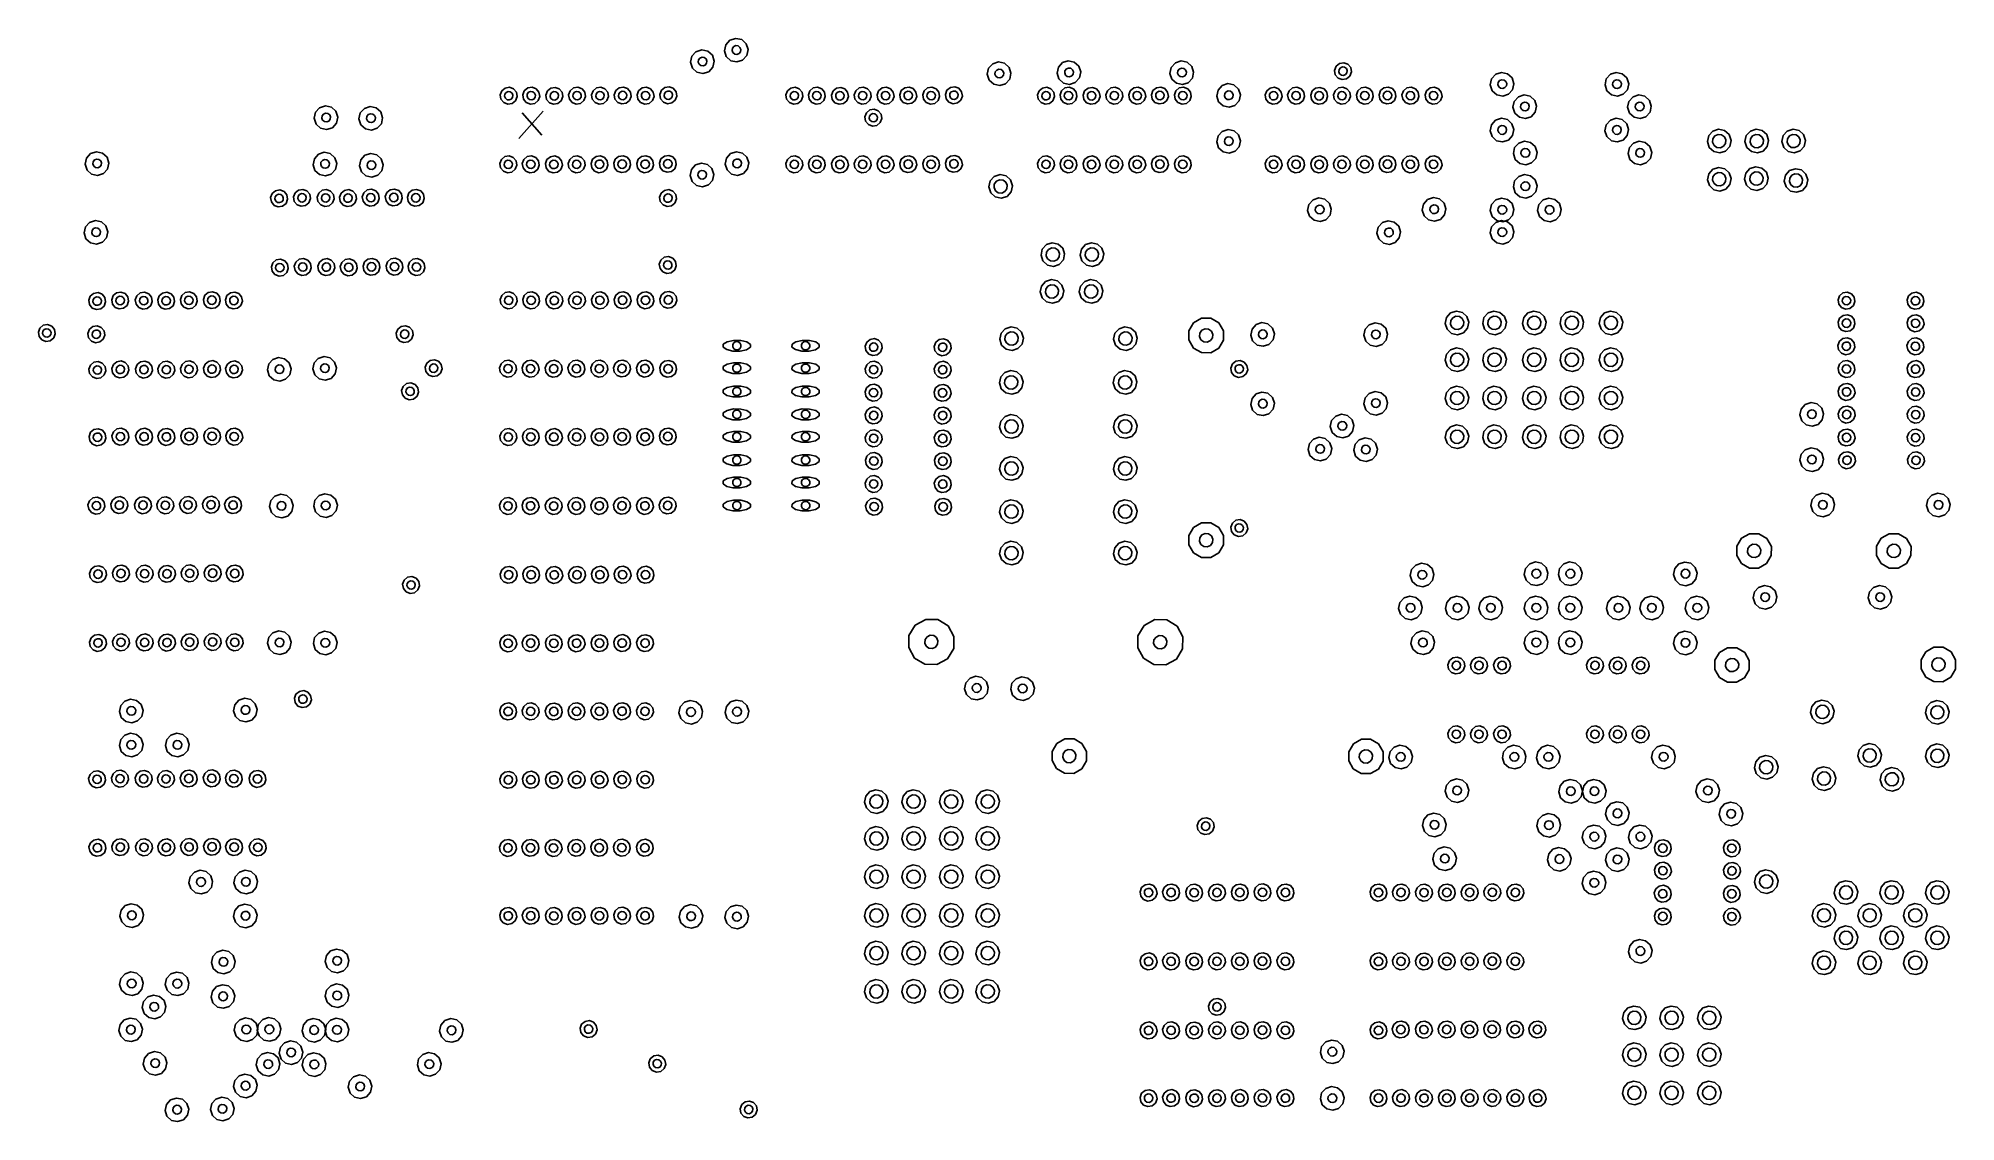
# Model space of a CAD drawing. Extents: x 7 to 220, y 5 to 125.
import ezdxf

# ---------------------------------------------------------------- set-up
doc = ezdxf.new("R2010")
doc.units = 0
doc.layers.add('ViasTop', color=7, linetype='CONTINUOUS')

msp = doc.modelspace()

# ---------------------------------------------------------------- linework, layer by layer
at = {"layer": 'ViasTop', "color": 1}
for p, q in [((79.75753, 123.672889), (79.299474, 123.168229)), ((80.406548, 123.880909), (79.75753, 123.672889)), ((81.072624, 123.736551), (80.406548, 123.880909)), ((81.577284, 123.278495), (81.072624, 123.736551)), ((83.065674, 124.452629), (82.921316, 123.786553)), ((82.921316, 123.786553), (83.129336, 123.137535)), ((83.52373, 124.957289), (83.065674, 124.452629)), ((84.172748, 125.165309), (83.52373, 124.957289)), ((83.768572, 123.80979), (83.803592, 124.061177)), ((83.863942, 123.574573), (83.768572, 123.80979)), ((83.803592, 124.061177), (83.959613, 124.261375)), ((83.959613, 124.261375), (84.19483, 124.356745)), ((84.838824, 125.020951), (84.172748, 125.165309)), ((84.19483, 124.356745), (84.446217, 124.321725)), ((84.446217, 124.321725), (84.646415, 124.165705)), ((84.706765, 123.679101), (84.550745, 123.478902)), ((84.646415, 124.165705), (84.741785, 123.930488)), ((84.741785, 123.930488), (84.706765, 123.679101)), ((85.343484, 124.562895), (84.838824, 125.020951)), ((85.551504, 123.913877), (85.343484, 124.562895)), ((85.407146, 123.247801), (85.551504, 123.913877)), ((79.299474, 123.168229), (79.155116, 122.502153)), ((79.155116, 122.502153), (79.363136, 121.853135)), ((79.363136, 121.853135), (79.867796, 121.395079)), ((80.002372, 122.52539), (80.037392, 122.776777)), ((80.097742, 122.290173), (80.002372, 122.52539)), ((80.037392, 122.776777), (80.193413, 122.976975)), ((80.297941, 122.134152), (80.097742, 122.290173)), ((80.193413, 122.976975), (80.42863, 123.072345)), ((80.549328, 122.099132), (80.297941, 122.134152)), ((80.42863, 123.072345), (80.680017, 123.037325)), ((80.784545, 122.194502), (80.549328, 122.099132)), ((80.680017, 123.037325), (80.880215, 122.881305)), ((80.940565, 122.394701), (80.784545, 122.194502)), ((80.880215, 122.881305), (80.975585, 122.646088)), ((80.975585, 122.646088), (80.940565, 122.394701)), ((81.18289, 121.458741), (81.640946, 121.963401)), ((81.785304, 122.629477), (81.577284, 123.278495)), ((81.640946, 121.963401), (81.785304, 122.629477)), ((83.129336, 123.137535), (83.633996, 122.679479)), ((83.633996, 122.679479), (84.300072, 122.535121)), ((84.064141, 123.418552), (83.863942, 123.574573)), ((84.315528, 123.383532), (84.064141, 123.418552)), ((84.300072, 122.535121), (84.94909, 122.743141)), ((84.550745, 123.478902), (84.315528, 123.383532)), ((84.94909, 122.743141), (85.407146, 123.247801)), ((112.301774, 121.831309), (112.157416, 121.165233)), ((112.75983, 122.335969), (112.301774, 121.831309)), ((113.408848, 122.543989), (112.75983, 122.335969)), ((113.039692, 121.439857), (113.195713, 121.640055)), ((113.195713, 121.640055), (113.43093, 121.735425)), ((114.074924, 122.399631), (113.408848, 122.543989)), ((113.43093, 121.735425), (113.682317, 121.700405)), ((113.682317, 121.700405), (113.882515, 121.544385)), ((113.882515, 121.544385), (113.977885, 121.309168)), ((114.579584, 121.941575), (114.074924, 122.399631)), ((114.787604, 121.292557), (114.579584, 121.941575)), ((120.054774, 121.962329), (119.910416, 121.296253)), ((120.51283, 122.466989), (120.054774, 121.962329)), ((121.161848, 122.675009), (120.51283, 122.466989)), ((120.757672, 121.31949), (120.792692, 121.570877)), ((120.792692, 121.570877), (120.948713, 121.771075)), ((120.948713, 121.771075), (121.18393, 121.866445)), ((121.827924, 122.530651), (121.161848, 122.675009)), ((121.18393, 121.866445), (121.435317, 121.831425)), ((121.435317, 121.831425), (121.635515, 121.675405)), ((121.635515, 121.675405), (121.730885, 121.440188)), ((122.332584, 122.072595), (121.827924, 122.530651)), ((122.540604, 121.423577), (122.332584, 122.072595)), ((132.613774, 121.938529), (132.469416, 121.272453)), ((133.07183, 122.443189), (132.613774, 121.938529)), ((133.720848, 122.651209), (133.07183, 122.443189)), ((133.316672, 121.29569), (133.351692, 121.547077)), ((133.351692, 121.547077), (133.507713, 121.747275)), ((133.507713, 121.747275), (133.74293, 121.842645)), ((134.386924, 122.506851), (133.720848, 122.651209)), ((133.74293, 121.842645), (133.994317, 121.807625)), ((133.994317, 121.807625), (134.194515, 121.651605)), ((134.194515, 121.651605), (134.289885, 121.416388)), ((134.891584, 122.048795), (134.386924, 122.506851)), ((135.099604, 121.399777), (134.891584, 122.048795)), ((150.94115, 122.062392), (150.769931, 121.604145)), ((150.769931, 121.604145), (150.850771, 121.121682)), ((151.318554, 122.373636), (150.94115, 122.062392)), ((151.241932, 121.450936), (151.273312, 121.693707)), ((151.273312, 121.693707), (151.421875, 121.888262)), ((151.801018, 122.454476), (151.318554, 122.373636)), ((151.421875, 121.888262), (151.647812, 121.982472)), ((151.647812, 121.982472), (151.890584, 121.951092)), ((152.259265, 122.283257), (151.801018, 122.454476)), ((151.890584, 121.951092), (152.085139, 121.802529)), ((152.085139, 121.802529), (152.179349, 121.576592)), ((152.179349, 121.576592), (152.147969, 121.333821)), ((152.570509, 121.905853), (152.259265, 122.283257)), ((152.651349, 121.423389), (152.570509, 121.905853)), ((58.540254, 119.643236), (58.16285, 119.331992)), ((59.022718, 119.724076), (58.540254, 119.643236)), ((59.480965, 119.552857), (59.022718, 119.724076)), ((59.792209, 119.175453), (59.480965, 119.552857)), ((61.044154, 119.650636), (60.66675, 119.339392)), ((61.526618, 119.731476), (61.044154, 119.650636)), ((61.984865, 119.560257), (61.526618, 119.731476)), ((62.296109, 119.182853), (61.984865, 119.560257)), ((63.611654, 119.634536), (63.23425, 119.323292)), ((64.094118, 119.715376), (63.611654, 119.634536)), ((64.552365, 119.544157), (64.094118, 119.715376)), ((64.863609, 119.166753), (64.552365, 119.544157)), ((66.141854, 119.648336), (65.76445, 119.337092)), ((66.624318, 119.729176), (66.141854, 119.648336)), ((67.082565, 119.557957), (66.624318, 119.729176)), ((67.393809, 119.180553), (67.082565, 119.557957)), ((68.688354, 119.652636), (68.31095, 119.341392)), ((69.170818, 119.733476), (68.688354, 119.652636)), ((69.629065, 119.562257), (69.170818, 119.733476)), ((69.940309, 119.184853), (69.629065, 119.562257)), ((71.208354, 119.665736), (70.83095, 119.354492)), ((71.690818, 119.746576), (71.208354, 119.665736)), ((72.149065, 119.575357), (71.690818, 119.746576)), ((72.460309, 119.197953), (72.149065, 119.575357)), ((73.759654, 119.654336), (73.38225, 119.343092)), ((74.242118, 119.735176), (73.759654, 119.654336)), ((74.700365, 119.563957), (74.242118, 119.735176)), ((75.011609, 119.186553), (74.700365, 119.563957)), ((76.288054, 119.700136), (75.91065, 119.388892)), ((76.770518, 119.780976), (76.288054, 119.700136)), ((77.228765, 119.609757), (76.770518, 119.780976)), ((77.540009, 119.232353), (77.228765, 119.609757)), ((79.867796, 121.395079), (80.533872, 121.250721)), ((80.533872, 121.250721), (81.18289, 121.458741)), ((90.301154, 119.643236), (89.92375, 119.331992)), ((90.783618, 119.724076), (90.301154, 119.643236)), ((91.241865, 119.552857), (90.783618, 119.724076)), ((91.553109, 119.175453), (91.241865, 119.552857)), ((92.805054, 119.650636), (92.42765, 119.339392)), ((93.287518, 119.731476), (92.805054, 119.650636)), ((93.745765, 119.560257), (93.287518, 119.731476)), ((94.057009, 119.182853), (93.745765, 119.560257)), ((95.372554, 119.634536), (94.99515, 119.323292)), ((95.855018, 119.715376), (95.372554, 119.634536)), ((96.313265, 119.544157), (95.855018, 119.715376)), ((96.624509, 119.166753), (96.313265, 119.544157)), ((97.902754, 119.648336), (97.52535, 119.337092)), ((98.385218, 119.729176), (97.902754, 119.648336)), ((98.843465, 119.557957), (98.385218, 119.729176)), ((99.154709, 119.180553), (98.843465, 119.557957)), ((100.449354, 119.652636), (100.07195, 119.341392)), ((100.931818, 119.733476), (100.449354, 119.652636)), ((101.390065, 119.562257), (100.931818, 119.733476)), ((101.701309, 119.184853), (101.390065, 119.562257)), ((102.969254, 119.665736), (102.59185, 119.354492)), ((103.451718, 119.746576), (102.969254, 119.665736)), ((103.909965, 119.575357), (103.451718, 119.746576)), ((104.221209, 119.197953), (103.909965, 119.575357)), ((105.520554, 119.654336), (105.14315, 119.343092)), ((106.003018, 119.735176), (105.520554, 119.654336)), ((106.461265, 119.563957), (106.003018, 119.735176)), ((106.772509, 119.186553), (106.461265, 119.563957)), ((108.048954, 119.700136), (107.67155, 119.388892)), ((108.531418, 119.780976), (108.048954, 119.700136)), ((108.989665, 119.609757), (108.531418, 119.780976)), ((109.300909, 119.232353), (108.989665, 119.609757)), ((112.157416, 121.165233), (112.365436, 120.516215)), ((112.365436, 120.516215), (112.870096, 120.058159)), ((112.870096, 120.058159), (113.536172, 119.913801)), ((113.004672, 121.18847), (113.039692, 121.439857)), ((113.100042, 120.953253), (113.004672, 121.18847)), ((113.300241, 120.797232), (113.100042, 120.953253)), ((113.551628, 120.762212), (113.300241, 120.797232)), ((113.536172, 119.913801), (114.18519, 120.121821)), ((113.786845, 120.857582), (113.551628, 120.762212)), ((113.942865, 121.057781), (113.786845, 120.857582)), ((113.977885, 121.309168), (113.942865, 121.057781)), ((114.18519, 120.121821), (114.643246, 120.626481)), ((114.643246, 120.626481), (114.787604, 121.292557)), ((118.287554, 119.643236), (117.91015, 119.331992)), ((118.770018, 119.724076), (118.287554, 119.643236)), ((119.228265, 119.552857), (118.770018, 119.724076)), ((119.539509, 119.175453), (119.228265, 119.552857)), ((119.910416, 121.296253), (120.118436, 120.647235)), ((120.118436, 120.647235), (120.623096, 120.189179)), ((120.791554, 119.650636), (120.41415, 119.339392)), ((120.623096, 120.189179), (121.289172, 120.044821)), ((120.853042, 121.084273), (120.757672, 121.31949)), ((121.274018, 119.731476), (120.791554, 119.650636)), ((121.053241, 120.928252), (120.853042, 121.084273)), ((121.304628, 120.893232), (121.053241, 120.928252)), ((121.732265, 119.560257), (121.274018, 119.731476)), ((121.289172, 120.044821), (121.93819, 120.252841)), ((121.539845, 120.988602), (121.304628, 120.893232)), ((121.695865, 121.188801), (121.539845, 120.988602)), ((121.730885, 121.440188), (121.695865, 121.188801)), ((122.043509, 119.182853), (121.732265, 119.560257)), ((121.93819, 120.252841), (122.396246, 120.757501)), ((122.396246, 120.757501), (122.540604, 121.423577)), ((123.358554, 119.634536), (122.98115, 119.323292)), ((123.841018, 119.715376), (123.358554, 119.634536)), ((124.299265, 119.544157), (123.841018, 119.715376)), ((124.610509, 119.166753), (124.299265, 119.544157)), ((125.889554, 119.648336), (125.51215, 119.337092)), ((126.372018, 119.729176), (125.889554, 119.648336)), ((126.830265, 119.557957), (126.372018, 119.729176)), ((127.141509, 119.180553), (126.830265, 119.557957)), ((128.435554, 119.652636), (128.05815, 119.341392)), ((128.918018, 119.733476), (128.435554, 119.652636)), ((129.376265, 119.562257), (128.918018, 119.733476)), ((129.687509, 119.184853), (129.376265, 119.562257)), ((130.955554, 119.665736), (130.57815, 119.354492)), ((131.438018, 119.746576), (130.955554, 119.665736)), ((131.896265, 119.575357), (131.438018, 119.746576)), ((132.207509, 119.197953), (131.896265, 119.575357)), ((132.469416, 121.272453), (132.677436, 120.623435)), ((132.677436, 120.623435), (133.182096, 120.165379)), ((133.507554, 119.654336), (133.13015, 119.343092)), ((133.182096, 120.165379), (133.848172, 120.021021)), ((133.412042, 121.060473), (133.316672, 121.29569)), ((133.612241, 120.904452), (133.412042, 121.060473)), ((133.990018, 119.735176), (133.507554, 119.654336)), ((133.863628, 120.869432), (133.612241, 120.904452)), ((133.848172, 120.021021), (134.49719, 120.229041)), ((134.098845, 120.964802), (133.863628, 120.869432)), ((134.448265, 119.563957), (133.990018, 119.735176)), ((134.254865, 121.165001), (134.098845, 120.964802)), ((134.289885, 121.416388), (134.254865, 121.165001)), ((134.759509, 119.186553), (134.448265, 119.563957)), ((134.49719, 120.229041), (134.955246, 120.733701)), ((134.955246, 120.733701), (135.099604, 121.399777)), ((137.813774, 119.415919), (137.669416, 118.749843)), ((138.27183, 119.920579), (137.813774, 119.415919)), ((138.920848, 120.128599), (138.27183, 119.920579)), ((139.586924, 119.984241), (138.920848, 120.128599)), ((140.091584, 119.526185), (139.586924, 119.984241)), ((140.299604, 118.877167), (140.091584, 119.526185)), ((143.598554, 119.643236), (143.22115, 119.331992)), ((144.081018, 119.724076), (143.598554, 119.643236)), ((144.539265, 119.552857), (144.081018, 119.724076)), ((144.850509, 119.175453), (144.539265, 119.552857)), ((146.102554, 119.650636), (145.72515, 119.339392)), ((146.585018, 119.731476), (146.102554, 119.650636)), ((147.043265, 119.560257), (146.585018, 119.731476)), ((147.354509, 119.182853), (147.043265, 119.560257)), ((148.669554, 119.634536), (148.29215, 119.323292)), ((149.152018, 119.715376), (148.669554, 119.634536)), ((149.610265, 119.544157), (149.152018, 119.715376)), ((149.921509, 119.166753), (149.610265, 119.544157)), ((151.199554, 119.648336), (150.82215, 119.337092)), ((150.850771, 121.121682), (151.162015, 120.744278)), ((151.162015, 120.744278), (151.620262, 120.573058)), ((151.682018, 119.729176), (151.199554, 119.648336)), ((151.336142, 121.224999), (151.241932, 121.450936)), ((151.530697, 121.076436), (151.336142, 121.224999)), ((151.773469, 121.045056), (151.530697, 121.076436)), ((151.620262, 120.573058), (152.102725, 120.653898)), ((152.140265, 119.557957), (151.682018, 119.729176)), ((151.999405, 121.139266), (151.773469, 121.045056)), ((152.147969, 121.333821), (151.999405, 121.139266)), ((152.102725, 120.653898), (152.480129, 120.965142)), ((152.451509, 119.180553), (152.140265, 119.557957)), ((152.480129, 120.965142), (152.651349, 121.423389)), ((153.746554, 119.652636), (153.36915, 119.341392)), ((154.229018, 119.733476), (153.746554, 119.652636)), ((154.687265, 119.562257), (154.229018, 119.733476)), ((154.998509, 119.184853), (154.687265, 119.562257)), ((156.266554, 119.665736), (155.88915, 119.354492)), ((156.749018, 119.746576), (156.266554, 119.665736)), ((157.207265, 119.575357), (156.749018, 119.746576)), ((157.518509, 119.197953), (157.207265, 119.575357)), ((158.817554, 119.654336), (158.44015, 119.343092)), ((159.300018, 119.735176), (158.817554, 119.654336)), ((159.758265, 119.563957), (159.300018, 119.735176)), ((160.069509, 119.186553), (159.758265, 119.563957)), ((161.387554, 119.654336), (161.01015, 119.343092)), ((161.870018, 119.735176), (161.387554, 119.654336)), ((162.328265, 119.563957), (161.870018, 119.735176)), ((162.639509, 119.186553), (162.328265, 119.563957)), ((168.235774, 120.661909), (168.091416, 119.995833)), ((168.091416, 119.995833), (168.299436, 119.346815)), ((168.69383, 121.166569), (168.235774, 120.661909)), ((169.342848, 121.374589), (168.69383, 121.166569)), ((168.938672, 120.01907), (168.973692, 120.270457)), ((169.034042, 119.783853), (168.938672, 120.01907)), ((168.973692, 120.270457), (169.129713, 120.470655)), ((169.234241, 119.627832), (169.034042, 119.783853)), ((169.129713, 120.470655), (169.36493, 120.566025)), ((169.485628, 119.592812), (169.234241, 119.627832)), ((170.008924, 121.230231), (169.342848, 121.374589)), ((169.36493, 120.566025), (169.616317, 120.531005)), ((169.720845, 119.688182), (169.485628, 119.592812)), ((169.616317, 120.531005), (169.816515, 120.374985)), ((169.876865, 119.888381), (169.720845, 119.688182)), ((169.816515, 120.374985), (169.911885, 120.139768)), ((169.911885, 120.139768), (169.876865, 119.888381)), ((170.513584, 120.772175), (170.008924, 121.230231)), ((170.11919, 118.952421), (170.577246, 119.457081)), ((170.721604, 120.123157), (170.513584, 120.772175)), ((170.577246, 119.457081), (170.721604, 120.123157)), ((180.992774, 120.661909), (180.848416, 119.995833)), ((180.848416, 119.995833), (181.056436, 119.346815)), ((181.45083, 121.166569), (180.992774, 120.661909)), ((182.099848, 121.374589), (181.45083, 121.166569)), ((181.695672, 120.01907), (181.730692, 120.270457)), ((181.791042, 119.783853), (181.695672, 120.01907)), ((181.730692, 120.270457), (181.886713, 120.470655)), ((181.991241, 119.627832), (181.791042, 119.783853)), ((181.886713, 120.470655), (182.12193, 120.566025)), ((182.242628, 119.592812), (181.991241, 119.627832)), ((182.765924, 121.230231), (182.099848, 121.374589)), ((182.12193, 120.566025), (182.373317, 120.531005)), ((182.477845, 119.688182), (182.242628, 119.592812)), ((182.373317, 120.531005), (182.573515, 120.374985)), ((182.633865, 119.888381), (182.477845, 119.688182)), ((182.573515, 120.374985), (182.668885, 120.139768)), ((182.668885, 120.139768), (182.633865, 119.888381)), ((183.270584, 120.772175), (182.765924, 121.230231)), ((182.87619, 118.952421), (183.334246, 119.457081)), ((183.478604, 120.123157), (183.270584, 120.772175)), ((183.334246, 119.457081), (183.478604, 120.123157)), ((37.90223, 117.446149), (37.444174, 116.941489)), ((38.551248, 117.654169), (37.90223, 117.446149)), ((39.217324, 117.509811), (38.551248, 117.654169)), ((39.721984, 117.051755), (39.217324, 117.509811)), ((42.88503, 117.374479), (42.426974, 116.869819)), ((43.534048, 117.582499), (42.88503, 117.374479)), ((44.200124, 117.438141), (43.534048, 117.582499)), ((44.704784, 116.980085), (44.200124, 117.438141)), ((58.16285, 119.331992), (57.991631, 118.873745)), ((57.991631, 118.873745), (58.072471, 118.391282)), ((58.072471, 118.391282), (58.383715, 118.013878)), ((58.383715, 118.013878), (58.841962, 117.842658)), ((58.463632, 118.720536), (58.495012, 118.963307)), ((58.557842, 118.494599), (58.463632, 118.720536)), ((58.495012, 118.963307), (58.643575, 119.157862)), ((58.752397, 118.346036), (58.557842, 118.494599)), ((58.643575, 119.157862), (58.869512, 119.252072)), ((58.995169, 118.314656), (58.752397, 118.346036)), ((58.841962, 117.842658), (59.324425, 117.923498)), ((58.869512, 119.252072), (59.112284, 119.220692)), ((59.221105, 118.408866), (58.995169, 118.314656)), ((59.112284, 119.220692), (59.306839, 119.072129)), ((59.369669, 118.603421), (59.221105, 118.408866)), ((59.306839, 119.072129), (59.401049, 118.846192)), ((59.324425, 117.923498), (59.701829, 118.234742)), ((59.401049, 118.846192), (59.369669, 118.603421)), ((59.701829, 118.234742), (59.873049, 118.692989)), ((59.873049, 118.692989), (59.792209, 119.175453)), ((60.66675, 119.339392), (60.495531, 118.881145)), ((60.495531, 118.881145), (60.576371, 118.398682)), ((60.576371, 118.398682), (60.887615, 118.021278)), ((60.887615, 118.021278), (61.345862, 117.850058)), ((60.967532, 118.727936), (60.998912, 118.970707)), ((61.061742, 118.501999), (60.967532, 118.727936)), ((60.998912, 118.970707), (61.147475, 119.165262)), ((61.256297, 118.353436), (61.061742, 118.501999)), ((61.147475, 119.165262), (61.373412, 119.259472)), ((61.499069, 118.322056), (61.256297, 118.353436)), ((61.345862, 117.850058), (61.828325, 117.930898)), ((61.373412, 119.259472), (61.616184, 119.228092)), ((61.725005, 118.416266), (61.499069, 118.322056)), ((61.616184, 119.228092), (61.810739, 119.079529)), ((61.873569, 118.610821), (61.725005, 118.416266)), ((61.810739, 119.079529), (61.904949, 118.853592)), ((61.828325, 117.930898), (62.205729, 118.242142)), ((61.904949, 118.853592), (61.873569, 118.610821)), ((62.205729, 118.242142), (62.376949, 118.700389)), ((62.376949, 118.700389), (62.296109, 119.182853)), ((63.23425, 119.323292), (63.063031, 118.865045)), ((63.063031, 118.865045), (63.143871, 118.382582)), ((63.143871, 118.382582), (63.455115, 118.005178)), ((63.455115, 118.005178), (63.913362, 117.833958)), ((63.535032, 118.711836), (63.566412, 118.954607)), ((63.629242, 118.485899), (63.535032, 118.711836)), ((63.566412, 118.954607), (63.714975, 119.149162)), ((63.823797, 118.337336), (63.629242, 118.485899)), ((63.714975, 119.149162), (63.940912, 119.243372)), ((64.066569, 118.305956), (63.823797, 118.337336)), ((63.913362, 117.833958), (64.395825, 117.914798)), ((63.940912, 119.243372), (64.183684, 119.211992)), ((64.292505, 118.400166), (64.066569, 118.305956)), ((64.183684, 119.211992), (64.378239, 119.063429)), ((64.441069, 118.594721), (64.292505, 118.400166)), ((64.378239, 119.063429), (64.472449, 118.837492)), ((64.395825, 117.914798), (64.773229, 118.226042)), ((64.472449, 118.837492), (64.441069, 118.594721)), ((64.773229, 118.226042), (64.944449, 118.684289)), ((64.944449, 118.684289), (64.863609, 119.166753)), ((65.76445, 119.337092), (65.593231, 118.878845)), ((65.593231, 118.878845), (65.674071, 118.396382)), ((65.674071, 118.396382), (65.985315, 118.018978)), ((65.985315, 118.018978), (66.443562, 117.847758)), ((66.065232, 118.725636), (66.096612, 118.968407)), ((66.159442, 118.499699), (66.065232, 118.725636)), ((66.096612, 118.968407), (66.245175, 119.162962)), ((66.353997, 118.351136), (66.159442, 118.499699)), ((66.245175, 119.162962), (66.471112, 119.257172)), ((66.596769, 118.319756), (66.353997, 118.351136)), ((66.443562, 117.847758), (66.926025, 117.928598)), ((66.471112, 119.257172), (66.713884, 119.225792)), ((66.822705, 118.413966), (66.596769, 118.319756)), ((66.713884, 119.225792), (66.908439, 119.077229)), ((66.971269, 118.608521), (66.822705, 118.413966)), ((66.908439, 119.077229), (67.002649, 118.851292)), ((66.926025, 117.928598), (67.303429, 118.239842)), ((67.002649, 118.851292), (66.971269, 118.608521)), ((67.303429, 118.239842), (67.474649, 118.698089)), ((67.474649, 118.698089), (67.393809, 119.180553)), ((68.31095, 119.341392), (68.139731, 118.883145)), ((68.139731, 118.883145), (68.220571, 118.400682)), ((68.220571, 118.400682), (68.531815, 118.023278)), ((68.531815, 118.023278), (68.990062, 117.852058)), ((68.611732, 118.729936), (68.643112, 118.972707)), ((68.705942, 118.503999), (68.611732, 118.729936)), ((68.643112, 118.972707), (68.791675, 119.167262)), ((68.900497, 118.355436), (68.705942, 118.503999)), ((68.791675, 119.167262), (69.017612, 119.261472)), ((69.143269, 118.324056), (68.900497, 118.355436)), ((68.990062, 117.852058), (69.472525, 117.932898)), ((69.017612, 119.261472), (69.260384, 119.230092)), ((69.369205, 118.418266), (69.143269, 118.324056)), ((69.260384, 119.230092), (69.454939, 119.081529)), ((69.517769, 118.612821), (69.369205, 118.418266)), ((69.454939, 119.081529), (69.549149, 118.855592)), ((69.472525, 117.932898), (69.849929, 118.244142)), ((69.549149, 118.855592), (69.517769, 118.612821)), ((69.849929, 118.244142), (70.021149, 118.702389)), ((70.021149, 118.702389), (69.940309, 119.184853)), ((70.83095, 119.354492), (70.659731, 118.896245)), ((70.659731, 118.896245), (70.740571, 118.413782)), ((70.740571, 118.413782), (71.051815, 118.036378)), ((71.051815, 118.036378), (71.510062, 117.865158)), ((71.131732, 118.743036), (71.163112, 118.985807)), ((71.225942, 118.517099), (71.131732, 118.743036)), ((71.163112, 118.985807), (71.311675, 119.180362)), ((71.420497, 118.368536), (71.225942, 118.517099)), ((71.311675, 119.180362), (71.537612, 119.274572)), ((71.663269, 118.337156), (71.420497, 118.368536)), ((71.510062, 117.865158), (71.992525, 117.945998)), ((71.537612, 119.274572), (71.780384, 119.243192)), ((71.889205, 118.431366), (71.663269, 118.337156)), ((71.780384, 119.243192), (71.974939, 119.094629)), ((72.037769, 118.625921), (71.889205, 118.431366)), ((71.974939, 119.094629), (72.069149, 118.868692)), ((71.992525, 117.945998), (72.369929, 118.257242)), ((72.069149, 118.868692), (72.037769, 118.625921)), ((72.369929, 118.257242), (72.541149, 118.715489)), ((72.541149, 118.715489), (72.460309, 119.197953)), ((73.38225, 119.343092), (73.211031, 118.884845)), ((73.211031, 118.884845), (73.291871, 118.402382)), ((73.291871, 118.402382), (73.603115, 118.024978)), ((73.603115, 118.024978), (74.061362, 117.853758)), ((73.683032, 118.731636), (73.714412, 118.974407)), ((73.777242, 118.505699), (73.683032, 118.731636)), ((73.714412, 118.974407), (73.862975, 119.168962)), ((73.971797, 118.357136), (73.777242, 118.505699)), ((73.862975, 119.168962), (74.088912, 119.263172)), ((74.214569, 118.325756), (73.971797, 118.357136)), ((74.061362, 117.853758), (74.543825, 117.934598)), ((74.088912, 119.263172), (74.331684, 119.231792)), ((74.440505, 118.419966), (74.214569, 118.325756)), ((74.331684, 119.231792), (74.526239, 119.083229)), ((74.589069, 118.614521), (74.440505, 118.419966)), ((74.526239, 119.083229), (74.620449, 118.857292)), ((74.543825, 117.934598), (74.921229, 118.245842)), ((74.620449, 118.857292), (74.589069, 118.614521)), ((74.921229, 118.245842), (75.092449, 118.704089)), ((75.092449, 118.704089), (75.011609, 119.186553)), ((75.91065, 119.388892), (75.739431, 118.930645)), ((75.739431, 118.930645), (75.820271, 118.448182)), ((75.820271, 118.448182), (76.131515, 118.070778)), ((76.131515, 118.070778), (76.589762, 117.899558)), ((76.211432, 118.777436), (76.242812, 119.020207)), ((76.305642, 118.551499), (76.211432, 118.777436)), ((76.242812, 119.020207), (76.391375, 119.214762)), ((76.500197, 118.402936), (76.305642, 118.551499)), ((76.391375, 119.214762), (76.617312, 119.308972)), ((76.742969, 118.371556), (76.500197, 118.402936)), ((76.589762, 117.899558), (77.072225, 117.980398)), ((76.617312, 119.308972), (76.860084, 119.277592)), ((76.968905, 118.465766), (76.742969, 118.371556)), ((76.860084, 119.277592), (77.054639, 119.129029)), ((77.117469, 118.660321), (76.968905, 118.465766)), ((77.054639, 119.129029), (77.148849, 118.903092)), ((77.072225, 117.980398), (77.449629, 118.291642)), ((77.148849, 118.903092), (77.117469, 118.660321)), ((77.449629, 118.291642), (77.620849, 118.749889)), ((77.620849, 118.749889), (77.540009, 119.232353)), ((89.92375, 119.331992), (89.752531, 118.873745)), ((89.752531, 118.873745), (89.833371, 118.391282)), ((89.833371, 118.391282), (90.144615, 118.013878)), ((90.144615, 118.013878), (90.602862, 117.842658)), ((90.224532, 118.720536), (90.255912, 118.963307)), ((90.318742, 118.494599), (90.224532, 118.720536)), ((90.255912, 118.963307), (90.404475, 119.157862)), ((90.513297, 118.346036), (90.318742, 118.494599)), ((90.404475, 119.157862), (90.630412, 119.252072)), ((90.756069, 118.314656), (90.513297, 118.346036)), ((90.602862, 117.842658), (91.085325, 117.923498)), ((90.630412, 119.252072), (90.873184, 119.220692)), ((90.982005, 118.408866), (90.756069, 118.314656)), ((90.873184, 119.220692), (91.067739, 119.072129)), ((91.130569, 118.603421), (90.982005, 118.408866)), ((91.067739, 119.072129), (91.161949, 118.846192)), ((91.085325, 117.923498), (91.462729, 118.234742)), ((91.161949, 118.846192), (91.130569, 118.603421)), ((91.462729, 118.234742), (91.633949, 118.692989)), ((91.633949, 118.692989), (91.553109, 119.175453)), ((92.42765, 119.339392), (92.256431, 118.881145)), ((92.256431, 118.881145), (92.337271, 118.398682)), ((92.337271, 118.398682), (92.648515, 118.021278)), ((92.648515, 118.021278), (93.106762, 117.850058)), ((92.728432, 118.727936), (92.759812, 118.970707)), ((92.822642, 118.501999), (92.728432, 118.727936)), ((92.759812, 118.970707), (92.908375, 119.165262)), ((93.017197, 118.353436), (92.822642, 118.501999)), ((92.908375, 119.165262), (93.134312, 119.259472)), ((93.259969, 118.322056), (93.017197, 118.353436)), ((93.106762, 117.850058), (93.589225, 117.930898)), ((93.134312, 119.259472), (93.377084, 119.228092)), ((93.485905, 118.416266), (93.259969, 118.322056)), ((93.377084, 119.228092), (93.571639, 119.079529)), ((93.634469, 118.610821), (93.485905, 118.416266)), ((93.571639, 119.079529), (93.665849, 118.853592)), ((93.589225, 117.930898), (93.966629, 118.242142)), ((93.665849, 118.853592), (93.634469, 118.610821)), ((93.966629, 118.242142), (94.137849, 118.700389)), ((94.137849, 118.700389), (94.057009, 119.182853)), ((94.99515, 119.323292), (94.823931, 118.865045)), ((94.823931, 118.865045), (94.904771, 118.382582)), ((94.904771, 118.382582), (95.216015, 118.005178)), ((95.216015, 118.005178), (95.674262, 117.833958)), ((95.295932, 118.711836), (95.327312, 118.954607)), ((95.390142, 118.485899), (95.295932, 118.711836)), ((95.327312, 118.954607), (95.475875, 119.149162)), ((95.584697, 118.337336), (95.390142, 118.485899)), ((95.475875, 119.149162), (95.701812, 119.243372)), ((95.827469, 118.305956), (95.584697, 118.337336)), ((95.674262, 117.833958), (96.156725, 117.914798)), ((95.701812, 119.243372), (95.944584, 119.211992)), ((96.053405, 118.400166), (95.827469, 118.305956)), ((95.944584, 119.211992), (96.139139, 119.063429)), ((96.201969, 118.594721), (96.053405, 118.400166)), ((96.139139, 119.063429), (96.233349, 118.837492)), ((96.156725, 117.914798), (96.534129, 118.226042)), ((96.233349, 118.837492), (96.201969, 118.594721)), ((96.534129, 118.226042), (96.705349, 118.684289)), ((96.705349, 118.684289), (96.624509, 119.166753)), ((97.52535, 119.337092), (97.354131, 118.878845)), ((97.354131, 118.878845), (97.434971, 118.396382)), ((97.434971, 118.396382), (97.746215, 118.018978)), ((97.746215, 118.018978), (98.204462, 117.847758)), ((97.826132, 118.725636), (97.857512, 118.968407)), ((97.920342, 118.499699), (97.826132, 118.725636)), ((97.857512, 118.968407), (98.006075, 119.162962)), ((98.114897, 118.351136), (97.920342, 118.499699)), ((98.006075, 119.162962), (98.232012, 119.257172)), ((98.357669, 118.319756), (98.114897, 118.351136)), ((98.204462, 117.847758), (98.686925, 117.928598)), ((98.232012, 119.257172), (98.474784, 119.225792)), ((98.583605, 118.413966), (98.357669, 118.319756)), ((98.474784, 119.225792), (98.669339, 119.077229)), ((98.732169, 118.608521), (98.583605, 118.413966)), ((98.669339, 119.077229), (98.763549, 118.851292)), ((98.686925, 117.928598), (99.064329, 118.239842)), ((98.763549, 118.851292), (98.732169, 118.608521)), ((99.064329, 118.239842), (99.235549, 118.698089)), ((99.566118, 117.278076), (99.083654, 117.197236)), ((99.235549, 118.698089), (99.154709, 119.180553)), ((100.024365, 117.106857), (99.566118, 117.278076)), ((100.07195, 119.341392), (99.900731, 118.883145)), ((99.900731, 118.883145), (99.981571, 118.400682)), ((99.981571, 118.400682), (100.292815, 118.023278)), ((100.292815, 118.023278), (100.751062, 117.852058)), ((100.372732, 118.729936), (100.404112, 118.972707)), ((100.466942, 118.503999), (100.372732, 118.729936)), ((100.404112, 118.972707), (100.552675, 119.167262)), ((100.661497, 118.355436), (100.466942, 118.503999)), ((100.552675, 119.167262), (100.778612, 119.261472)), ((100.904269, 118.324056), (100.661497, 118.355436)), ((100.751062, 117.852058), (101.233525, 117.932898)), ((100.778612, 119.261472), (101.021384, 119.230092)), ((101.130205, 118.418266), (100.904269, 118.324056)), ((101.021384, 119.230092), (101.215939, 119.081529)), ((101.278769, 118.612821), (101.130205, 118.418266)), ((101.215939, 119.081529), (101.310149, 118.855592)), ((101.233525, 117.932898), (101.610929, 118.244142)), ((101.310149, 118.855592), (101.278769, 118.612821)), ((101.610929, 118.244142), (101.782149, 118.702389)), ((101.782149, 118.702389), (101.701309, 119.184853)), ((102.59185, 119.354492), (102.420631, 118.896245)), ((102.420631, 118.896245), (102.501471, 118.413782)), ((102.501471, 118.413782), (102.812715, 118.036378)), ((102.812715, 118.036378), (103.270962, 117.865158)), ((102.892632, 118.743036), (102.924012, 118.985807)), ((102.986842, 118.517099), (102.892632, 118.743036)), ((102.924012, 118.985807), (103.072575, 119.180362)), ((103.181397, 118.368536), (102.986842, 118.517099)), ((103.072575, 119.180362), (103.298512, 119.274572)), ((103.424169, 118.337156), (103.181397, 118.368536)), ((103.270962, 117.865158), (103.753425, 117.945998)), ((103.298512, 119.274572), (103.541284, 119.243192)), ((103.650105, 118.431366), (103.424169, 118.337156)), ((103.541284, 119.243192), (103.735839, 119.094629)), ((103.798669, 118.625921), (103.650105, 118.431366)), ((103.735839, 119.094629), (103.830049, 118.868692)), ((103.753425, 117.945998), (104.130829, 118.257242)), ((103.830049, 118.868692), (103.798669, 118.625921)), ((104.130829, 118.257242), (104.302049, 118.715489)), ((104.302049, 118.715489), (104.221209, 119.197953)), ((105.14315, 119.343092), (104.971931, 118.884845)), ((104.971931, 118.884845), (105.052771, 118.402382)), ((105.052771, 118.402382), (105.364015, 118.024978)), ((105.364015, 118.024978), (105.822262, 117.853758)), ((105.443932, 118.731636), (105.475312, 118.974407)), ((105.538142, 118.505699), (105.443932, 118.731636)), ((105.475312, 118.974407), (105.623875, 119.168962)), ((105.732697, 118.357136), (105.538142, 118.505699)), ((105.623875, 119.168962), (105.849812, 119.263172)), ((105.975469, 118.325756), (105.732697, 118.357136)), ((105.822262, 117.853758), (106.304725, 117.934598)), ((105.849812, 119.263172), (106.092584, 119.231792)), ((106.201405, 118.419966), (105.975469, 118.325756)), ((106.092584, 119.231792), (106.287139, 119.083229)), ((106.349969, 118.614521), (106.201405, 118.419966)), ((106.287139, 119.083229), (106.381349, 118.857292)), ((106.304725, 117.934598), (106.682129, 118.245842)), ((106.381349, 118.857292), (106.349969, 118.614521)), ((106.682129, 118.245842), (106.853349, 118.704089)), ((106.853349, 118.704089), (106.772509, 119.186553)), ((107.67155, 119.388892), (107.500331, 118.930645)), ((107.500331, 118.930645), (107.581171, 118.448182)), ((107.581171, 118.448182), (107.892415, 118.070778)), ((107.892415, 118.070778), (108.350662, 117.899558)), ((107.972332, 118.777436), (108.003712, 119.020207)), ((108.066542, 118.551499), (107.972332, 118.777436)), ((108.003712, 119.020207), (108.152275, 119.214762)), ((108.261097, 118.402936), (108.066542, 118.551499)), ((108.152275, 119.214762), (108.378212, 119.308972)), ((108.503869, 118.371556), (108.261097, 118.402936)), ((108.350662, 117.899558), (108.833125, 117.980398)), ((108.378212, 119.308972), (108.620984, 119.277592)), ((108.729805, 118.465766), (108.503869, 118.371556)), ((108.620984, 119.277592), (108.815539, 119.129029)), ((108.878369, 118.660321), (108.729805, 118.465766)), ((108.815539, 119.129029), (108.909749, 118.903092)), ((108.833125, 117.980398), (109.210529, 118.291642)), ((108.909749, 118.903092), (108.878369, 118.660321)), ((109.210529, 118.291642), (109.381749, 118.749889)), ((109.381749, 118.749889), (109.300909, 119.232353)), ((117.91015, 119.331992), (117.738931, 118.873745)), ((117.738931, 118.873745), (117.819771, 118.391282)), ((117.819771, 118.391282), (118.131015, 118.013878)), ((118.131015, 118.013878), (118.589262, 117.842658)), ((118.210932, 118.720536), (118.242312, 118.963307)), ((118.305142, 118.494599), (118.210932, 118.720536)), ((118.242312, 118.963307), (118.390875, 119.157862)), ((118.499697, 118.346036), (118.305142, 118.494599)), ((118.390875, 119.157862), (118.616812, 119.252072)), ((118.742469, 118.314656), (118.499697, 118.346036)), ((118.589262, 117.842658), (119.071725, 117.923498)), ((118.616812, 119.252072), (118.859584, 119.220692)), ((118.968405, 118.408866), (118.742469, 118.314656)), ((118.859584, 119.220692), (119.054139, 119.072129)), ((119.116969, 118.603421), (118.968405, 118.408866)), ((119.054139, 119.072129), (119.148349, 118.846192)), ((119.071725, 117.923498), (119.449129, 118.234742)), ((119.148349, 118.846192), (119.116969, 118.603421)), ((119.449129, 118.234742), (119.620349, 118.692989)), ((119.620349, 118.692989), (119.539509, 119.175453)), ((120.41415, 119.339392), (120.242931, 118.881145)), ((120.242931, 118.881145), (120.323771, 118.398682)), ((120.323771, 118.398682), (120.635015, 118.021278)), ((120.635015, 118.021278), (121.093262, 117.850058)), ((120.714932, 118.727936), (120.746312, 118.970707)), ((120.809142, 118.501999), (120.714932, 118.727936)), ((120.746312, 118.970707), (120.894875, 119.165262)), ((121.003697, 118.353436), (120.809142, 118.501999)), ((120.894875, 119.165262), (121.120812, 119.259472)), ((121.246469, 118.322056), (121.003697, 118.353436)), ((121.093262, 117.850058), (121.575725, 117.930898)), ((121.120812, 119.259472), (121.363584, 119.228092)), ((121.472405, 118.416266), (121.246469, 118.322056)), ((121.363584, 119.228092), (121.558139, 119.079529)), ((121.620969, 118.610821), (121.472405, 118.416266)), ((121.558139, 119.079529), (121.652349, 118.853592)), ((121.575725, 117.930898), (121.953129, 118.242142)), ((121.652349, 118.853592), (121.620969, 118.610821)), ((121.953129, 118.242142), (122.124349, 118.700389)), ((122.124349, 118.700389), (122.043509, 119.182853)), ((122.98115, 119.323292), (122.809931, 118.865045)), ((122.809931, 118.865045), (122.890771, 118.382582)), ((122.890771, 118.382582), (123.202015, 118.005178)), ((123.202015, 118.005178), (123.660262, 117.833958)), ((123.281932, 118.711836), (123.313312, 118.954607)), ((123.376142, 118.485899), (123.281932, 118.711836)), ((123.313312, 118.954607), (123.461875, 119.149162)), ((123.570697, 118.337336), (123.376142, 118.485899)), ((123.461875, 119.149162), (123.687812, 119.243372)), ((123.813469, 118.305956), (123.570697, 118.337336)), ((123.660262, 117.833958), (124.142725, 117.914798)), ((123.687812, 119.243372), (123.930584, 119.211992)), ((124.039405, 118.400166), (123.813469, 118.305956)), ((123.930584, 119.211992), (124.125139, 119.063429)), ((124.187969, 118.594721), (124.039405, 118.400166)), ((124.125139, 119.063429), (124.219349, 118.837492)), ((124.142725, 117.914798), (124.520129, 118.226042)), ((124.219349, 118.837492), (124.187969, 118.594721)), ((124.520129, 118.226042), (124.691349, 118.684289)), ((124.691349, 118.684289), (124.610509, 119.166753)), ((125.51215, 119.337092), (125.340931, 118.878845)), ((125.340931, 118.878845), (125.421771, 118.396382)), ((125.421771, 118.396382), (125.733015, 118.018978)), ((125.733015, 118.018978), (126.191262, 117.847758)), ((125.812932, 118.725636), (125.844312, 118.968407)), ((125.907142, 118.499699), (125.812932, 118.725636)), ((125.844312, 118.968407), (125.992875, 119.162962)), ((126.101697, 118.351136), (125.907142, 118.499699)), ((125.992875, 119.162962), (126.218812, 119.257172)), ((126.344469, 118.319756), (126.101697, 118.351136)), ((126.191262, 117.847758), (126.673725, 117.928598)), ((126.218812, 119.257172), (126.461584, 119.225792)), ((126.570405, 118.413966), (126.344469, 118.319756)), ((126.461584, 119.225792), (126.656139, 119.077229)), ((126.718969, 118.608521), (126.570405, 118.413966)), ((126.656139, 119.077229), (126.750349, 118.851292)), ((126.673725, 117.928598), (127.051129, 118.239842)), ((126.750349, 118.851292), (126.718969, 118.608521)), ((127.051129, 118.239842), (127.222349, 118.698089)), ((127.222349, 118.698089), (127.141509, 119.180553)), ((128.05815, 119.341392), (127.886931, 118.883145)), ((127.886931, 118.883145), (127.967771, 118.400682)), ((127.967771, 118.400682), (128.279015, 118.023278)), ((128.279015, 118.023278), (128.737262, 117.852058)), ((128.358932, 118.729936), (128.390312, 118.972707)), ((128.453142, 118.503999), (128.358932, 118.729936)), ((128.390312, 118.972707), (128.538875, 119.167262)), ((128.647697, 118.355436), (128.453142, 118.503999)), ((128.538875, 119.167262), (128.764812, 119.261472)), ((128.890469, 118.324056), (128.647697, 118.355436)), ((128.737262, 117.852058), (129.219725, 117.932898)), ((128.764812, 119.261472), (129.007584, 119.230092)), ((129.116405, 118.418266), (128.890469, 118.324056)), ((129.007584, 119.230092), (129.202139, 119.081529)), ((129.264969, 118.612821), (129.116405, 118.418266)), ((129.202139, 119.081529), (129.296349, 118.855592)), ((129.219725, 117.932898), (129.597129, 118.244142)), ((129.296349, 118.855592), (129.264969, 118.612821)), ((129.597129, 118.244142), (129.768349, 118.702389)), ((129.768349, 118.702389), (129.687509, 119.184853)), ((130.57815, 119.354492), (130.406931, 118.896245)), ((130.406931, 118.896245), (130.487771, 118.413782)), ((130.487771, 118.413782), (130.799015, 118.036378)), ((130.799015, 118.036378), (131.257262, 117.865158)), ((130.878932, 118.743036), (130.910312, 118.985807)), ((130.973142, 118.517099), (130.878932, 118.743036)), ((130.910312, 118.985807), (131.058875, 119.180362)), ((131.167697, 118.368536), (130.973142, 118.517099)), ((131.058875, 119.180362), (131.284812, 119.274572)), ((131.410469, 118.337156), (131.167697, 118.368536)), ((131.257262, 117.865158), (131.739725, 117.945998)), ((131.284812, 119.274572), (131.527584, 119.243192)), ((131.636405, 118.431366), (131.410469, 118.337156)), ((131.527584, 119.243192), (131.722139, 119.094629)), ((131.784969, 118.625921), (131.636405, 118.431366)), ((131.722139, 119.094629), (131.816349, 118.868692)), ((131.739725, 117.945998), (132.117129, 118.257242)), ((131.816349, 118.868692), (131.784969, 118.625921)), ((132.117129, 118.257242), (132.288349, 118.715489)), ((132.288349, 118.715489), (132.207509, 119.197953)), ((133.13015, 119.343092), (132.958931, 118.884845)), ((132.958931, 118.884845), (133.039771, 118.402382)), ((133.039771, 118.402382), (133.351015, 118.024978)), ((133.351015, 118.024978), (133.809262, 117.853758)), ((133.430932, 118.731636), (133.462312, 118.974407)), ((133.525142, 118.505699), (133.430932, 118.731636)), ((133.462312, 118.974407), (133.610875, 119.168962)), ((133.719697, 118.357136), (133.525142, 118.505699)), ((133.610875, 119.168962), (133.836812, 119.263172)), ((133.962469, 118.325756), (133.719697, 118.357136)), ((133.809262, 117.853758), (134.291725, 117.934598)), ((133.836812, 119.263172), (134.079584, 119.231792)), ((134.188405, 118.419966), (133.962469, 118.325756)), ((134.079584, 119.231792), (134.274139, 119.083229)), ((134.336969, 118.614521), (134.188405, 118.419966)), ((134.274139, 119.083229), (134.368349, 118.857292)), ((134.291725, 117.934598), (134.669129, 118.245842)), ((134.368349, 118.857292), (134.336969, 118.614521)), ((134.669129, 118.245842), (134.840349, 118.704089)), ((134.840349, 118.704089), (134.759509, 119.186553)), ((137.669416, 118.749843), (137.877436, 118.100825)), ((137.877436, 118.100825), (138.382096, 117.642769)), ((138.382096, 117.642769), (139.048172, 117.498411)), ((138.516672, 118.77308), (138.551692, 119.024467)), ((138.612042, 118.537863), (138.516672, 118.77308)), ((138.551692, 119.024467), (138.707713, 119.224665)), ((138.812241, 118.381842), (138.612042, 118.537863)), ((138.707713, 119.224665), (138.94293, 119.320035)), ((139.063628, 118.346822), (138.812241, 118.381842)), ((138.94293, 119.320035), (139.194317, 119.285015)), ((139.048172, 117.498411), (139.69719, 117.706431)), ((139.298845, 118.442192), (139.063628, 118.346822)), ((139.194317, 119.285015), (139.394515, 119.128995)), ((139.454865, 118.642391), (139.298845, 118.442192)), ((139.394515, 119.128995), (139.489885, 118.893778)), ((139.489885, 118.893778), (139.454865, 118.642391)), ((139.69719, 117.706431), (140.155246, 118.211091)), ((140.155246, 118.211091), (140.299604, 118.877167)), ((143.22115, 119.331992), (143.049931, 118.873745)), ((143.049931, 118.873745), (143.130771, 118.391282)), ((143.130771, 118.391282), (143.442015, 118.013878)), ((143.442015, 118.013878), (143.900262, 117.842658)), ((143.521932, 118.720536), (143.553312, 118.963307)), ((143.616142, 118.494599), (143.521932, 118.720536)), ((143.553312, 118.963307), (143.701875, 119.157862)), ((143.810697, 118.346036), (143.616142, 118.494599)), ((143.701875, 119.157862), (143.927812, 119.252072)), ((144.053469, 118.314656), (143.810697, 118.346036)), ((143.900262, 117.842658), (144.382725, 117.923498)), ((143.927812, 119.252072), (144.170584, 119.220692)), ((144.279405, 118.408866), (144.053469, 118.314656)), ((144.170584, 119.220692), (144.365139, 119.072129)), ((144.427969, 118.603421), (144.279405, 118.408866)), ((144.365139, 119.072129), (144.459349, 118.846192)), ((144.382725, 117.923498), (144.760129, 118.234742)), ((144.459349, 118.846192), (144.427969, 118.603421)), ((144.760129, 118.234742), (144.931349, 118.692989)), ((144.931349, 118.692989), (144.850509, 119.175453)), ((145.72515, 119.339392), (145.553931, 118.881145)), ((145.553931, 118.881145), (145.634771, 118.398682)), ((145.634771, 118.398682), (145.946015, 118.021278)), ((145.946015, 118.021278), (146.404262, 117.850058)), ((146.025932, 118.727936), (146.057312, 118.970707)), ((146.120142, 118.501999), (146.025932, 118.727936)), ((146.057312, 118.970707), (146.205875, 119.165262)), ((146.314697, 118.353436), (146.120142, 118.501999)), ((146.205875, 119.165262), (146.431812, 119.259472)), ((146.557469, 118.322056), (146.314697, 118.353436)), ((146.404262, 117.850058), (146.886725, 117.930898)), ((146.431812, 119.259472), (146.674584, 119.228092)), ((146.783405, 118.416266), (146.557469, 118.322056)), ((146.674584, 119.228092), (146.869139, 119.079529)), ((146.931969, 118.610821), (146.783405, 118.416266)), ((146.869139, 119.079529), (146.963349, 118.853592)), ((146.886725, 117.930898), (147.264129, 118.242142)), ((146.963349, 118.853592), (146.931969, 118.610821)), ((147.264129, 118.242142), (147.435349, 118.700389)), ((147.435349, 118.700389), (147.354509, 119.182853)), ((148.29215, 119.323292), (148.120931, 118.865045)), ((148.120931, 118.865045), (148.201771, 118.382582)), ((148.201771, 118.382582), (148.513015, 118.005178)), ((148.513015, 118.005178), (148.971262, 117.833958)), ((148.592932, 118.711836), (148.624312, 118.954607)), ((148.687142, 118.485899), (148.592932, 118.711836)), ((148.624312, 118.954607), (148.772875, 119.149162)), ((148.881697, 118.337336), (148.687142, 118.485899)), ((148.772875, 119.149162), (148.998812, 119.243372)), ((149.124469, 118.305956), (148.881697, 118.337336)), ((148.971262, 117.833958), (149.453725, 117.914798)), ((148.998812, 119.243372), (149.241584, 119.211992)), ((149.350405, 118.400166), (149.124469, 118.305956)), ((149.241584, 119.211992), (149.436139, 119.063429)), ((149.498969, 118.594721), (149.350405, 118.400166)), ((149.436139, 119.063429), (149.530349, 118.837492)), ((149.453725, 117.914798), (149.831129, 118.226042)), ((149.530349, 118.837492), (149.498969, 118.594721)), ((149.831129, 118.226042), (150.002349, 118.684289)), ((150.002349, 118.684289), (149.921509, 119.166753)), ((150.82215, 119.337092), (150.650931, 118.878845)), ((150.650931, 118.878845), (150.731771, 118.396382)), ((150.731771, 118.396382), (151.043015, 118.018978)), ((151.043015, 118.018978), (151.501262, 117.847758)), ((151.122932, 118.725636), (151.154312, 118.968407)), ((151.217142, 118.499699), (151.122932, 118.725636)), ((151.154312, 118.968407), (151.302875, 119.162962)), ((151.411697, 118.351136), (151.217142, 118.499699)), ((151.302875, 119.162962), (151.528812, 119.257172)), ((151.654469, 118.319756), (151.411697, 118.351136)), ((151.501262, 117.847758), (151.983725, 117.928598)), ((151.528812, 119.257172), (151.771584, 119.225792)), ((151.880405, 118.413966), (151.654469, 118.319756)), ((151.771584, 119.225792), (151.966139, 119.077229)), ((152.028969, 118.608521), (151.880405, 118.413966)), ((151.966139, 119.077229), (152.060349, 118.851292)), ((151.983725, 117.928598), (152.361129, 118.239842)), ((152.060349, 118.851292), (152.028969, 118.608521)), ((152.361129, 118.239842), (152.532349, 118.698089)), ((152.532349, 118.698089), (152.451509, 119.180553)), ((153.36915, 119.341392), (153.197931, 118.883145)), ((153.197931, 118.883145), (153.278771, 118.400682)), ((153.278771, 118.400682), (153.590015, 118.023278)), ((153.590015, 118.023278), (154.048262, 117.852058)), ((153.669932, 118.729936), (153.701312, 118.972707)), ((153.764142, 118.503999), (153.669932, 118.729936)), ((153.701312, 118.972707), (153.849875, 119.167262)), ((153.958697, 118.355436), (153.764142, 118.503999)), ((153.849875, 119.167262), (154.075812, 119.261472)), ((154.201469, 118.324056), (153.958697, 118.355436)), ((154.048262, 117.852058), (154.530725, 117.932898)), ((154.075812, 119.261472), (154.318584, 119.230092)), ((154.427405, 118.418266), (154.201469, 118.324056)), ((154.318584, 119.230092), (154.513139, 119.081529)), ((154.575969, 118.612821), (154.427405, 118.418266)), ((154.513139, 119.081529), (154.607349, 118.855592)), ((154.530725, 117.932898), (154.908129, 118.244142)), ((154.607349, 118.855592), (154.575969, 118.612821)), ((154.908129, 118.244142), (155.079349, 118.702389)), ((155.079349, 118.702389), (154.998509, 119.184853)), ((155.88915, 119.354492), (155.717931, 118.896245)), ((155.717931, 118.896245), (155.798771, 118.413782)), ((155.798771, 118.413782), (156.110015, 118.036378)), ((156.110015, 118.036378), (156.568262, 117.865158)), ((156.189932, 118.743036), (156.221312, 118.985807)), ((156.284142, 118.517099), (156.189932, 118.743036)), ((156.221312, 118.985807), (156.369875, 119.180362)), ((156.478697, 118.368536), (156.284142, 118.517099)), ((156.369875, 119.180362), (156.595812, 119.274572)), ((156.721469, 118.337156), (156.478697, 118.368536)), ((156.568262, 117.865158), (157.050725, 117.945998)), ((156.595812, 119.274572), (156.838584, 119.243192)), ((156.947405, 118.431366), (156.721469, 118.337156)), ((156.838584, 119.243192), (157.033139, 119.094629)), ((157.095969, 118.625921), (156.947405, 118.431366)), ((157.033139, 119.094629), (157.127349, 118.868692)), ((157.050725, 117.945998), (157.428129, 118.257242)), ((157.127349, 118.868692), (157.095969, 118.625921)), ((157.428129, 118.257242), (157.599349, 118.715489)), ((157.599349, 118.715489), (157.518509, 119.197953)), ((158.44015, 119.343092), (158.268931, 118.884845)), ((158.268931, 118.884845), (158.349771, 118.402382)), ((158.349771, 118.402382), (158.661015, 118.024978)), ((158.661015, 118.024978), (159.119262, 117.853758)), ((158.740932, 118.731636), (158.772312, 118.974407)), ((158.835142, 118.505699), (158.740932, 118.731636)), ((158.772312, 118.974407), (158.920875, 119.168962)), ((159.029697, 118.357136), (158.835142, 118.505699)), ((158.920875, 119.168962), (159.146812, 119.263172)), ((159.272469, 118.325756), (159.029697, 118.357136)), ((159.119262, 117.853758), (159.601725, 117.934598)), ((159.146812, 119.263172), (159.389584, 119.231792)), ((159.498405, 118.419966), (159.272469, 118.325756)), ((159.389584, 119.231792), (159.584139, 119.083229)), ((159.646969, 118.614521), (159.498405, 118.419966)), ((159.584139, 119.083229), (159.678349, 118.857292)), ((159.601725, 117.934598), (159.979129, 118.245842)), ((159.678349, 118.857292), (159.646969, 118.614521)), ((159.979129, 118.245842), (160.150349, 118.704089)), ((160.150349, 118.704089), (160.069509, 119.186553)), ((161.01015, 119.343092), (160.838931, 118.884845)), ((160.838931, 118.884845), (160.919771, 118.402382)), ((160.919771, 118.402382), (161.231015, 118.024978)), ((161.231015, 118.024978), (161.689262, 117.853758)), ((161.310932, 118.731636), (161.342312, 118.974407)), ((161.405142, 118.505699), (161.310932, 118.731636)), ((161.342312, 118.974407), (161.490875, 119.168962)), ((161.599697, 118.357136), (161.405142, 118.505699)), ((161.490875, 119.168962), (161.716812, 119.263172)), ((161.842469, 118.325756), (161.599697, 118.357136)), ((161.689262, 117.853758), (162.171725, 117.934598)), ((161.716812, 119.263172), (161.959584, 119.231792)), ((162.068405, 118.419966), (161.842469, 118.325756)), ((161.959584, 119.231792), (162.154139, 119.083229)), ((162.216969, 118.614521), (162.068405, 118.419966)), ((162.154139, 119.083229), (162.248349, 118.857292)), ((162.171725, 117.934598), (162.549129, 118.245842)), ((162.248349, 118.857292), (162.216969, 118.614521)), ((162.549129, 118.245842), (162.720349, 118.704089)), ((162.720349, 118.704089), (162.639509, 119.186553)), ((168.299436, 119.346815), (168.804096, 118.888759)), ((168.804096, 118.888759), (169.470172, 118.744401)), ((169.470172, 118.744401), (170.11919, 118.952421)), ((170.752774, 118.160389), (170.608416, 117.494313)), ((170.608416, 117.494313), (170.816436, 116.845295)), ((171.21083, 118.665049), (170.752774, 118.160389)), ((171.859848, 118.873069), (171.21083, 118.665049)), ((171.455672, 117.51755), (171.490692, 117.768937)), ((171.551042, 117.282333), (171.455672, 117.51755)), ((171.490692, 117.768937), (171.646713, 117.969135)), ((171.751241, 117.126312), (171.551042, 117.282333)), ((171.646713, 117.969135), (171.88193, 118.064505)), ((172.525924, 118.728711), (171.859848, 118.873069)), ((171.88193, 118.064505), (172.133317, 118.029485)), ((172.133317, 118.029485), (172.333515, 117.873465)), ((172.393865, 117.386861), (172.237845, 117.186662)), ((172.333515, 117.873465), (172.428885, 117.638248)), ((172.428885, 117.638248), (172.393865, 117.386861)), ((173.030584, 118.270655), (172.525924, 118.728711)), ((173.238604, 117.621637), (173.030584, 118.270655)), ((173.094246, 116.955561), (173.238604, 117.621637)), ((181.056436, 119.346815), (181.561096, 118.888759)), ((181.561096, 118.888759), (182.227172, 118.744401)), ((182.227172, 118.744401), (182.87619, 118.952421)), ((183.509774, 118.160389), (183.365416, 117.494313)), ((183.365416, 117.494313), (183.573436, 116.845295)), ((183.96783, 118.665049), (183.509774, 118.160389)), ((184.616848, 118.873069), (183.96783, 118.665049)), ((184.212672, 117.51755), (184.247692, 117.768937)), ((184.308042, 117.282333), (184.212672, 117.51755)), ((184.247692, 117.768937), (184.403713, 117.969135)), ((184.508241, 117.126312), (184.308042, 117.282333)), ((184.403713, 117.969135), (184.63893, 118.064505)), ((185.282924, 118.728711), (184.616848, 118.873069)), ((184.63893, 118.064505), (184.890317, 118.029485)), ((184.890317, 118.029485), (185.090515, 117.873465)), ((185.150865, 117.386861), (184.994845, 117.186662)), ((185.090515, 117.873465), (185.185885, 117.638248)), ((185.185885, 117.638248), (185.150865, 117.386861)), ((185.787584, 118.270655), (185.282924, 118.728711)), ((185.995604, 117.621637), (185.787584, 118.270655)), ((185.851246, 116.955561), (185.995604, 117.621637)), ((37.444174, 116.941489), (37.299816, 116.275413)), ((37.299816, 116.275413), (37.507836, 115.626395)), ((37.507836, 115.626395), (38.012496, 115.168339)), ((38.012496, 115.168339), (38.678572, 115.023981)), ((38.147072, 116.29865), (38.182092, 116.550037)), ((38.242442, 116.063433), (38.147072, 116.29865)), ((38.182092, 116.550037), (38.338113, 116.750235)), ((38.442641, 115.907412), (38.242442, 116.063433)), ((38.338113, 116.750235), (38.57333, 116.845605)), ((38.694028, 115.872392), (38.442641, 115.907412)), ((38.57333, 116.845605), (38.824717, 116.810585)), ((38.678572, 115.023981), (39.32759, 115.232001)), ((38.929245, 115.967762), (38.694028, 115.872392)), ((38.824717, 116.810585), (39.024915, 116.654565)), ((39.085265, 116.167961), (38.929245, 115.967762)), ((39.024915, 116.654565), (39.120285, 116.419348)), ((39.120285, 116.419348), (39.085265, 116.167961)), ((39.32759, 115.232001), (39.785646, 115.736661)), ((39.930004, 116.402737), (39.721984, 117.051755)), ((39.785646, 115.736661), (39.930004, 116.402737)), ((42.426974, 116.869819), (42.282616, 116.203743)), ((42.282616, 116.203743), (42.490636, 115.554725)), ((42.490636, 115.554725), (42.995296, 115.096669)), ((43.129872, 116.22698), (43.164892, 116.478367)), ((43.225242, 115.991763), (43.129872, 116.22698)), ((43.164892, 116.478367), (43.320913, 116.678565)), ((43.425441, 115.835742), (43.225242, 115.991763)), ((43.320913, 116.678565), (43.55613, 116.773935)), ((43.676828, 115.800722), (43.425441, 115.835742)), ((43.55613, 116.773935), (43.807517, 116.738915)), ((43.661372, 114.952311), (44.31039, 115.160331)), ((43.912045, 115.896092), (43.676828, 115.800722)), ((43.807517, 116.738915), (44.007715, 116.582895)), ((44.068065, 116.096291), (43.912045, 115.896092)), ((44.007715, 116.582895), (44.103085, 116.347678)), ((44.103085, 116.347678), (44.068065, 116.096291)), ((44.31039, 115.160331), (44.768446, 115.664991)), ((44.912804, 116.331067), (44.704784, 116.980085)), ((44.768446, 115.664991), (44.912804, 116.331067)), ((98.70625, 116.885992), (98.535031, 116.427745)), ((98.535031, 116.427745), (98.615871, 115.945282)), ((98.615871, 115.945282), (98.927115, 115.567878)), ((99.083654, 117.197236), (98.70625, 116.885992)), ((98.927115, 115.567878), (99.385362, 115.396658)), ((99.007032, 116.274536), (99.038412, 116.517307)), ((99.101242, 116.048599), (99.007032, 116.274536)), ((99.038412, 116.517307), (99.186975, 116.711862)), ((99.295797, 115.900036), (99.101242, 116.048599)), ((99.186975, 116.711862), (99.412912, 116.806072)), ((99.538569, 115.868656), (99.295797, 115.900036)), ((99.385362, 115.396658), (99.867825, 115.477498)), ((99.412912, 116.806072), (99.655684, 116.774692)), ((99.764505, 115.962866), (99.538569, 115.868656)), ((99.655684, 116.774692), (99.850239, 116.626129)), ((99.913069, 116.157421), (99.764505, 115.962866)), ((99.850239, 116.626129), (99.944449, 116.400192)), ((99.867825, 115.477498), (100.245229, 115.788742)), ((99.944449, 116.400192), (99.913069, 116.157421)), ((100.335609, 116.729453), (100.024365, 117.106857)), ((100.245229, 115.788742), (100.416449, 116.246989)), ((100.416449, 116.246989), (100.335609, 116.729453)), ((168.224774, 115.558799), (168.080416, 114.892723)), ((168.68283, 116.063459), (168.224774, 115.558799)), ((169.331848, 116.271479), (168.68283, 116.063459)), ((168.927672, 114.91596), (168.962692, 115.167347)), ((168.962692, 115.167347), (169.118713, 115.367545)), ((169.118713, 115.367545), (169.35393, 115.462915)), ((169.997924, 116.127121), (169.331848, 116.271479)), ((169.35393, 115.462915), (169.605317, 115.427895)), ((169.605317, 115.427895), (169.805515, 115.271875)), ((169.805515, 115.271875), (169.900885, 115.036658)), ((170.502584, 115.669065), (169.997924, 116.127121)), ((170.710604, 115.020047), (170.502584, 115.669065)), ((170.816436, 116.845295), (171.321096, 116.387239)), ((171.321096, 116.387239), (171.987172, 116.242881)), ((172.002628, 117.091292), (171.751241, 117.126312)), ((171.987172, 116.242881), (172.63619, 116.450901)), ((172.237845, 117.186662), (172.002628, 117.091292)), ((172.63619, 116.450901), (173.094246, 116.955561)), ((180.981774, 115.558799), (180.837416, 114.892723)), ((181.43983, 116.063459), (180.981774, 115.558799)), ((182.088848, 116.271479), (181.43983, 116.063459)), ((181.684672, 114.91596), (181.719692, 115.167347)), ((181.719692, 115.167347), (181.875713, 115.367545)), ((181.875713, 115.367545), (182.11093, 115.462915)), ((182.754924, 116.127121), (182.088848, 116.271479)), ((182.11093, 115.462915), (182.362317, 115.427895)), ((182.362317, 115.427895), (182.562515, 115.271875)), ((182.562515, 115.271875), (182.657885, 115.036658)), ((183.259584, 115.669065), (182.754924, 116.127121)), ((183.467604, 115.020047), (183.259584, 115.669065)), ((183.573436, 116.845295), (184.078096, 116.387239)), ((184.078096, 116.387239), (184.744172, 116.242881)), ((184.759628, 117.091292), (184.508241, 117.126312)), ((184.744172, 116.242881), (185.39319, 116.450901)), ((184.994845, 117.186662), (184.759628, 117.091292)), ((185.39319, 116.450901), (185.851246, 116.955561)), ((42.995296, 115.096669), (43.661372, 114.952311)), ((137.816774, 114.319889), (137.672416, 113.653813)), ((137.672416, 113.653813), (137.880436, 113.004795)), ((138.27483, 114.824549), (137.816774, 114.319889)), ((137.880436, 113.004795), (138.385096, 112.546739)), ((138.923848, 115.032569), (138.27483, 114.824549)), ((138.519672, 113.67705), (138.554692, 113.928437)), ((138.615042, 113.441833), (138.519672, 113.67705)), ((138.554692, 113.928437), (138.710713, 114.128635)), ((138.815241, 113.285812), (138.615042, 113.441833)), ((138.710713, 114.128635), (138.94593, 114.224005)), ((139.066628, 113.250792), (138.815241, 113.285812)), ((139.589924, 114.888211), (138.923848, 115.032569)), ((138.94593, 114.224005), (139.197317, 114.188985)), ((139.301845, 113.346162), (139.066628, 113.250792)), ((139.197317, 114.188985), (139.397515, 114.032965)), ((139.457865, 113.546361), (139.301845, 113.346162)), ((139.397515, 114.032965), (139.492885, 113.797748)), ((139.492885, 113.797748), (139.457865, 113.546361)), ((140.094584, 114.430155), (139.589924, 114.888211)), ((139.70019, 112.610401), (140.158246, 113.115061)), ((140.302604, 113.781137), (140.094584, 114.430155)), ((140.158246, 113.115061), (140.302604, 113.781137)), ((168.080416, 114.892723), (168.288436, 114.243705)), ((168.288436, 114.243705), (168.793096, 113.785649)), ((168.793096, 113.785649), (169.459172, 113.641291)), ((169.023042, 114.680743), (168.927672, 114.91596)), ((169.223241, 114.524722), (169.023042, 114.680743)), ((169.474628, 114.489702), (169.223241, 114.524722)), ((169.459172, 113.641291), (170.10819, 113.849311)), ((169.709845, 114.585072), (169.474628, 114.489702)), ((169.865865, 114.785271), (169.709845, 114.585072)), ((169.900885, 115.036658), (169.865865, 114.785271)), ((170.10819, 113.849311), (170.566246, 114.353971)), ((170.566246, 114.353971), (170.710604, 115.020047)), ((170.798774, 113.015549), (170.654416, 112.349473)), ((171.25683, 113.520209), (170.798774, 113.015549)), ((171.905848, 113.728229), (171.25683, 113.520209)), ((172.571924, 113.583871), (171.905848, 113.728229)), ((173.076584, 113.125815), (172.571924, 113.583871)), ((173.284604, 112.476797), (173.076584, 113.125815)), ((180.837416, 114.892723), (181.045436, 114.243705)), ((181.045436, 114.243705), (181.550096, 113.785649)), ((181.550096, 113.785649), (182.216172, 113.641291)), ((181.780042, 114.680743), (181.684672, 114.91596)), ((181.980241, 114.524722), (181.780042, 114.680743)), ((182.231628, 114.489702), (181.980241, 114.524722)), ((182.216172, 113.641291), (182.86519, 113.849311)), ((182.466845, 114.585072), (182.231628, 114.489702)), ((182.622865, 114.785271), (182.466845, 114.585072)), ((182.657885, 115.036658), (182.622865, 114.785271)), ((182.86519, 113.849311), (183.323246, 114.353971)), ((183.323246, 114.353971), (183.467604, 115.020047)), ((183.555774, 113.015549), (183.411416, 112.349473)), ((184.01383, 113.520209), (183.555774, 113.015549)), ((184.662848, 113.728229), (184.01383, 113.520209)), ((185.328924, 113.583871), (184.662848, 113.728229)), ((185.833584, 113.125815), (185.328924, 113.583871)), ((186.041604, 112.476797), (185.833584, 113.125815)), ((192.37688, 114.344677), (192.23252, 113.678601)), ((192.23252, 113.678601), (192.44054, 113.029583)), ((192.83493, 114.849337), (192.37688, 114.344677)), ((192.44054, 113.029583), (192.9452, 112.571528)), ((192.80846, 113.617292), (192.84496, 114.003613)), ((192.96997, 113.264457), (192.80846, 113.617292)), ((193.48395, 115.057358), (192.83493, 114.849337)), ((192.84496, 114.003613), (193.06977, 114.319904)), ((193.28626, 113.039648), (192.96997, 113.264457)), ((193.06977, 114.319904), (193.42261, 114.481416)), ((193.67258, 113.003108), (193.28626, 113.039648)), ((193.42261, 114.481416), (193.80893, 114.444866)), ((194.15003, 114.913), (193.48395, 115.057358)), ((194.02542, 113.164619), (193.67258, 113.003108)), ((193.80893, 114.444866), (194.12522, 114.220057)), ((194.25023, 113.480901), (194.02542, 113.164619)), ((194.12522, 114.220057), (194.28673, 113.867222)), ((194.65469, 114.454944), (194.15003, 114.913)), ((194.28673, 113.867222), (194.25023, 113.480901)), ((194.26029, 112.63519), (194.71835, 113.13985)), ((194.86271, 113.805926), (194.65469, 114.454944)), ((194.71835, 113.13985), (194.86271, 113.805926)), ((196.55578, 114.344677), (196.41142, 113.678601)), ((196.41142, 113.678601), (196.61944, 113.029583)), ((197.01383, 114.849337), (196.55578, 114.344677)), ((196.61944, 113.029583), (197.1241, 112.571528)), ((196.98736, 113.617292), (197.02386, 114.003613)), ((197.14887, 113.264457), (196.98736, 113.617292)), ((197.66285, 115.057358), (197.01383, 114.849337)), ((197.02386, 114.003613), (197.24867, 114.319904)), ((197.46516, 113.039648), (197.14887, 113.264457)), ((197.24867, 114.319904), (197.60151, 114.481416)), ((197.85148, 113.003108), (197.46516, 113.039648)), ((197.60151, 114.481416), (197.98783, 114.444866)), ((198.32893, 114.913), (197.66285, 115.057358)), ((198.20432, 113.164619), (197.85148, 113.003108)), ((197.98783, 114.444866), (198.30412, 114.220057)), ((198.42913, 113.480901), (198.20432, 113.164619)), ((198.30412, 114.220057), (198.46563, 113.867222)), ((198.83359, 114.454944), (198.32893, 114.913)), ((198.46563, 113.867222), (198.42913, 113.480901)), ((198.43919, 112.63519), (198.89725, 113.13985)), ((199.04161, 113.805926), (198.83359, 114.454944)), ((198.89725, 113.13985), (199.04161, 113.805926)), ((200.65628, 114.349977), (200.51192, 113.683901)), ((200.51192, 113.683901), (200.71994, 113.034883)), ((201.11433, 114.854637), (200.65628, 114.349977)), ((200.71994, 113.034883), (201.2246, 112.576828)), ((201.08786, 113.622592), (201.12436, 114.008913)), ((201.24937, 113.269757), (201.08786, 113.622592)), ((201.76335, 115.062658), (201.11433, 114.854637)), ((201.12436, 114.008913), (201.34917, 114.325204)), ((201.56566, 113.044948), (201.24937, 113.269757)), ((201.34917, 114.325204), (201.70201, 114.486716)), ((201.95198, 113.008408), (201.56566, 113.044948)), ((201.70201, 114.486716), (202.08833, 114.450166)), ((202.42943, 114.9183), (201.76335, 115.062658)), ((202.30482, 113.169919), (201.95198, 113.008408)), ((202.08833, 114.450166), (202.40462, 114.225357)), ((202.52963, 113.486201), (202.30482, 113.169919)), ((202.40462, 114.225357), (202.56613, 113.872522)), ((202.93409, 114.460244), (202.42943, 114.9183)), ((202.56613, 113.872522), (202.52963, 113.486201)), ((202.53969, 112.64049), (202.99775, 113.14515)), ((203.14211, 113.811226), (202.93409, 114.460244)), ((202.99775, 113.14515), (203.14211, 113.811226)), ((11.984774, 111.837529), (11.840416, 111.171453)), ((11.840416, 111.171453), (12.048436, 110.522435)), ((12.44283, 112.342189), (11.984774, 111.837529)), ((13.091848, 112.550209), (12.44283, 112.342189)), ((12.687672, 111.19469), (12.722692, 111.446077)), ((12.783042, 110.959473), (12.687672, 111.19469)), ((12.722692, 111.446077), (12.878713, 111.646275)), ((12.983241, 110.803452), (12.783042, 110.959473)), ((12.878713, 111.646275), (13.11393, 111.741645)), ((13.757924, 112.405851), (13.091848, 112.550209)), ((13.11393, 111.741645), (13.365317, 111.706625)), ((13.365317, 111.706625), (13.565515, 111.550605)), ((13.625865, 111.064001), (13.469845, 110.863802)), ((13.565515, 111.550605), (13.660885, 111.315388)), ((13.660885, 111.315388), (13.625865, 111.064001)), ((14.262584, 111.947795), (13.757924, 112.405851)), ((14.470604, 111.298777), (14.262584, 111.947795)), ((14.326246, 110.632701), (14.470604, 111.298777)), ((37.318274, 111.782422), (37.173916, 111.116346)), ((37.173916, 111.116346), (37.381936, 110.467328)), ((37.77633, 112.287082), (37.318274, 111.782422)), ((38.425348, 112.495102), (37.77633, 112.287082)), ((38.021172, 111.139583), (38.056192, 111.39097)), ((38.116542, 110.904366), (38.021172, 111.139583)), ((38.056192, 111.39097), (38.212213, 111.591168)), ((38.316741, 110.748345), (38.116542, 110.904366)), ((38.212213, 111.591168), (38.44743, 111.686538)), ((39.091424, 112.350744), (38.425348, 112.495102)), ((38.44743, 111.686538), (38.698817, 111.651518)), ((38.698817, 111.651518), (38.899015, 111.495498)), ((38.959365, 111.008894), (38.803345, 110.808695)), ((38.899015, 111.495498), (38.994385, 111.260281)), ((38.994385, 111.260281), (38.959365, 111.008894)), ((39.596084, 111.892688), (39.091424, 112.350744)), ((39.804104, 111.24367), (39.596084, 111.892688)), ((39.659746, 110.577594), (39.804104, 111.24367)), ((42.479874, 111.654288), (42.335516, 110.988212)), ((42.335516, 110.988212), (42.543536, 110.339194)), ((42.93793, 112.158948), (42.479874, 111.654288)), ((43.586948, 112.366968), (42.93793, 112.158948)), ((43.182772, 111.011449), (43.217792, 111.262836)), ((43.278142, 110.776232), (43.182772, 111.011449)), ((43.217792, 111.262836), (43.373813, 111.463034)), ((43.373813, 111.463034), (43.60903, 111.558404)), ((44.253024, 112.22261), (43.586948, 112.366968)), ((43.60903, 111.558404), (43.860417, 111.523384)), ((43.860417, 111.523384), (44.060615, 111.367364)), ((44.120965, 110.88076), (43.964945, 110.680561)), ((44.060615, 111.367364), (44.155985, 111.132147)), ((44.155985, 111.132147), (44.120965, 110.88076)), ((44.757684, 111.764554), (44.253024, 112.22261)), ((44.965704, 111.115536), (44.757684, 111.764554)), ((44.821346, 110.44946), (44.965704, 111.115536)), ((58.11435, 111.702292), (57.943131, 111.244045)), ((57.943131, 111.244045), (58.023971, 110.761582)), ((58.491754, 112.013536), (58.11435, 111.702292)), ((58.415132, 111.090836), (58.446512, 111.333607)), ((58.509342, 110.864899), (58.415132, 111.090836)), ((58.446512, 111.333607), (58.595075, 111.528162)), ((58.974218, 112.094376), (58.491754, 112.013536)), ((58.595075, 111.528162), (58.821012, 111.622372)), ((58.821012, 111.622372), (59.063784, 111.590992)), ((59.432465, 111.923157), (58.974218, 112.094376)), ((59.063784, 111.590992), (59.258339, 111.442429)), ((59.321169, 110.973721), (59.172605, 110.779166)), ((59.258339, 111.442429), (59.352549, 111.216492)), ((59.352549, 111.216492), (59.321169, 110.973721)), ((59.743709, 111.545753), (59.432465, 111.923157)), ((59.653329, 110.605042), (59.824549, 111.063289)), ((59.824549, 111.063289), (59.743709, 111.545753)), ((60.61825, 111.709792), (60.447031, 111.251545)), ((60.447031, 111.251545), (60.527871, 110.769082)), ((60.995654, 112.021036), (60.61825, 111.709792)), ((60.919032, 111.098336), (60.950412, 111.341107)), ((61.013242, 110.872399), (60.919032, 111.098336)), ((60.950412, 111.341107), (61.098975, 111.535662)), ((61.478118, 112.101876), (60.995654, 112.021036)), ((61.207797, 110.723836), (61.013242, 110.872399)), ((61.098975, 111.535662), (61.324912, 111.629872)), ((61.324912, 111.629872), (61.567684, 111.598492)), ((61.936365, 111.930657), (61.478118, 112.101876)), ((61.567684, 111.598492), (61.762239, 111.449929)), ((61.825069, 110.981221), (61.676505, 110.786666)), ((61.762239, 111.449929), (61.856449, 111.223992)), ((61.856449, 111.223992), (61.825069, 110.981221)), ((62.247609, 111.553253), (61.936365, 111.930657)), ((62.157229, 110.612542), (62.328449, 111.070789)), ((62.328449, 111.070789), (62.247609, 111.553253)), ((63.18575, 111.693692), (63.014531, 111.235445)), ((63.014531, 111.235445), (63.095371, 110.752982)), ((63.563154, 112.004936), (63.18575, 111.693692)), ((63.486532, 111.082236), (63.517912, 111.325007)), ((63.580742, 110.856299), (63.486532, 111.082236)), ((63.517912, 111.325007), (63.666475, 111.519562)), ((64.045618, 112.085776), (63.563154, 112.004936)), ((63.666475, 111.519562), (63.892412, 111.613772)), ((63.892412, 111.613772), (64.135184, 111.582392)), ((64.503865, 111.914557), (64.045618, 112.085776)), ((64.135184, 111.582392), (64.329739, 111.433829)), ((64.392569, 110.965121), (64.244005, 110.770566)), ((64.329739, 111.433829), (64.423949, 111.207892)), ((64.423949, 111.207892), (64.392569, 110.965121)), ((64.815109, 111.537153), (64.503865, 111.914557)), ((64.724729, 110.596442), (64.895949, 111.054689)), ((64.895949, 111.054689), (64.815109, 111.537153)), ((65.71595, 111.707492), (65.544731, 111.249245)), ((65.544731, 111.249245), (65.625571, 110.766782)), ((66.093354, 112.018736), (65.71595, 111.707492)), ((66.016732, 111.096036), (66.048112, 111.338807)), ((66.110942, 110.870099), (66.016732, 111.096036)), ((66.048112, 111.338807), (66.196675, 111.533362)), ((66.575818, 112.099576), (66.093354, 112.018736)), ((66.196675, 111.533362), (66.422612, 111.627572)), ((66.422612, 111.627572), (66.665384, 111.596192)), ((67.034065, 111.928357), (66.575818, 112.099576)), ((66.665384, 111.596192), (66.859939, 111.447629)), ((66.922769, 110.978921), (66.774205, 110.784366)), ((66.859939, 111.447629), (66.954149, 111.221692)), ((66.954149, 111.221692), (66.922769, 110.978921)), ((67.345309, 111.550953), (67.034065, 111.928357)), ((67.254929, 110.610242), (67.426149, 111.068489)), ((67.426149, 111.068489), (67.345309, 111.550953)), ((68.26245, 111.711792), (68.091231, 111.253545)), ((68.091231, 111.253545), (68.172071, 110.771082)), ((68.639854, 112.023036), (68.26245, 111.711792)), ((68.563232, 111.100336), (68.594612, 111.343107)), ((68.657442, 110.874399), (68.563232, 111.100336)), ((68.594612, 111.343107), (68.743175, 111.537662)), ((69.122318, 112.103876), (68.639854, 112.023036)), ((68.851997, 110.725836), (68.657442, 110.874399)), ((68.743175, 111.537662), (68.969112, 111.631872)), ((68.969112, 111.631872), (69.211884, 111.600492)), ((69.580565, 111.932657), (69.122318, 112.103876)), ((69.211884, 111.600492), (69.406439, 111.451929)), ((69.469269, 110.983221), (69.320705, 110.788666)), ((69.406439, 111.451929), (69.500649, 111.225992)), ((69.500649, 111.225992), (69.469269, 110.983221)), ((69.891809, 111.555253), (69.580565, 111.932657)), ((69.801429, 110.614542), (69.972649, 111.072789)), ((69.972649, 111.072789), (69.891809, 111.555253)), ((70.78245, 111.724892), (70.611231, 111.266645)), ((70.611231, 111.266645), (70.692071, 110.784182)), ((71.159854, 112.036136), (70.78245, 111.724892)), ((71.083232, 111.113436), (71.114612, 111.356207)), ((71.177442, 110.887499), (71.083232, 111.113436)), ((71.114612, 111.356207), (71.263175, 111.550762)), ((71.642318, 112.116976), (71.159854, 112.036136)), ((71.371997, 110.738936), (71.177442, 110.887499)), ((71.263175, 111.550762), (71.489112, 111.644972)), ((71.489112, 111.644972), (71.731884, 111.613592)), ((72.100565, 111.945757), (71.642318, 112.116976)), ((71.731884, 111.613592), (71.926439, 111.465029)), ((71.989269, 110.996321), (71.840705, 110.801766)), ((71.926439, 111.465029), (72.020649, 111.239092)), ((72.020649, 111.239092), (71.989269, 110.996321)), ((72.411809, 111.568353), (72.100565, 111.945757)), ((72.321429, 110.627642), (72.492649, 111.085889)), ((72.492649, 111.085889), (72.411809, 111.568353)), ((73.33375, 111.713492), (73.162531, 111.255245)), ((73.162531, 111.255245), (73.243371, 110.772782)), ((73.711154, 112.024736), (73.33375, 111.713492)), ((73.634532, 111.102036), (73.665912, 111.344807)), ((73.728742, 110.876099), (73.634532, 111.102036)), ((73.665912, 111.344807), (73.814475, 111.539362)), ((74.193618, 112.105576), (73.711154, 112.024736)), ((73.923297, 110.727536), (73.728742, 110.876099)), ((73.814475, 111.539362), (74.040412, 111.633572)), ((74.040412, 111.633572), (74.283184, 111.602192)), ((74.651865, 111.934357), (74.193618, 112.105576)), ((74.283184, 111.602192), (74.477739, 111.453629)), ((74.540569, 110.984921), (74.392005, 110.790366)), ((74.477739, 111.453629), (74.571949, 111.227692)), ((74.571949, 111.227692), (74.540569, 110.984921)), ((74.963109, 111.556953), (74.651865, 111.934357)), ((74.872729, 110.616242), (75.043949, 111.074489)), ((75.043949, 111.074489), (74.963109, 111.556953)), ((75.86215, 111.759292), (75.690931, 111.301045)), ((75.690931, 111.301045), (75.771771, 110.818582)), ((76.239554, 112.070536), (75.86215, 111.759292)), ((76.162932, 111.147836), (76.194312, 111.390607)), ((76.257142, 110.921899), (76.162932, 111.147836)), ((76.194312, 111.390607), (76.342875, 111.585162)), ((76.722018, 112.151376), (76.239554, 112.070536)), ((76.451697, 110.773336), (76.257142, 110.921899)), ((76.342875, 111.585162), (76.568812, 111.679372)), ((76.568812, 111.679372), (76.811584, 111.647992)), ((77.180265, 111.980157), (76.722018, 112.151376)), ((76.811584, 111.647992), (77.006139, 111.499429)), ((77.068969, 111.030721), (76.920405, 110.836166)), ((77.006139, 111.499429), (77.100349, 111.273492)), ((77.100349, 111.273492), (77.068969, 111.030721)), ((77.491509, 111.602753), (77.180265, 111.980157)), ((77.401129, 110.662042), (77.572349, 111.120289)), ((77.572349, 111.120289), (77.491509, 111.602753)), ((79.71923, 111.080999), (79.261174, 110.576339)), ((80.368248, 111.289019), (79.71923, 111.080999)), ((81.034324, 111.144661), (80.368248, 111.289019)), ((81.538984, 110.686605), (81.034324, 111.144661)), ((83.147174, 111.843536), (83.002816, 111.17746)), ((83.002816, 111.17746), (83.210836, 110.528442)), ((83.60523, 112.348196), (83.147174, 111.843536)), ((84.254248, 112.556216), (83.60523, 112.348196)), ((83.850072, 111.200697), (83.885092, 111.452084)), ((83.945442, 110.96548), (83.850072, 111.200697)), ((83.885092, 111.452084), (84.041113, 111.652282)), ((84.145641, 110.809459), (83.945442, 110.96548)), ((84.041113, 111.652282), (84.27633, 111.747652)), ((84.920324, 112.411858), (84.254248, 112.556216)), ((84.27633, 111.747652), (84.527717, 111.712632)), ((84.527717, 111.712632), (84.727915, 111.556612)), ((84.788265, 111.070008), (84.632245, 110.869809)), ((84.727915, 111.556612), (84.823285, 111.321395)), ((84.823285, 111.321395), (84.788265, 111.070008)), ((85.424984, 111.953802), (84.920324, 112.411858)), ((85.633004, 111.304784), (85.424984, 111.953802)), ((85.488646, 110.638708), (85.633004, 111.304784)), ((89.92375, 111.698592), (89.752531, 111.240345)), ((89.752531, 111.240345), (89.833371, 110.757882)), ((90.301154, 112.009836), (89.92375, 111.698592)), ((90.224532, 111.087136), (90.255912, 111.329907)), ((90.318742, 110.861199), (90.224532, 111.087136)), ((90.255912, 111.329907), (90.404475, 111.524462)), ((90.783618, 112.090676), (90.301154, 112.009836)), ((90.404475, 111.524462), (90.630412, 111.618672)), ((90.630412, 111.618672), (90.873184, 111.587292)), ((91.241865, 111.919457), (90.783618, 112.090676)), ((90.873184, 111.587292), (91.067739, 111.438729)), ((91.130569, 110.970021), (90.982005, 110.775466)), ((91.067739, 111.438729), (91.161949, 111.212792)), ((91.161949, 111.212792), (91.130569, 110.970021)), ((91.553109, 111.542053), (91.241865, 111.919457)), ((91.462729, 110.601342), (91.633949, 111.059589)), ((91.633949, 111.059589), (91.553109, 111.542053)), ((92.42765, 111.705992), (92.256431, 111.247745)), ((92.256431, 111.247745), (92.337271, 110.765282)), ((92.805054, 112.017236), (92.42765, 111.705992)), ((92.728432, 111.094536), (92.759812, 111.337307)), ((92.822642, 110.868599), (92.728432, 111.094536)), ((92.759812, 111.337307), (92.908375, 111.531862)), ((93.287518, 112.098076), (92.805054, 112.017236)), ((92.908375, 111.531862), (93.134312, 111.626072)), ((93.134312, 111.626072), (93.377084, 111.594692)), ((93.745765, 111.926857), (93.287518, 112.098076)), ((93.377084, 111.594692), (93.571639, 111.446129)), ((93.634469, 110.977421), (93.485905, 110.782866)), ((93.571639, 111.446129), (93.665849, 111.220192)), ((93.665849, 111.220192), (93.634469, 110.977421)), ((94.057009, 111.549453), (93.745765, 111.926857)), ((93.966629, 110.608742), (94.137849, 111.066989)), ((94.137849, 111.066989), (94.057009, 111.549453)), ((94.99515, 111.689892), (94.823931, 111.231645)), ((94.823931, 111.231645), (94.904771, 110.749182)), ((95.372554, 112.001136), (94.99515, 111.689892)), ((95.295932, 111.078436), (95.327312, 111.321207)), ((95.390142, 110.852499), (95.295932, 111.078436)), ((95.327312, 111.321207), (95.475875, 111.515762)), ((95.855018, 112.081976), (95.372554, 112.001136)), ((95.475875, 111.515762), (95.701812, 111.609972)), ((95.701812, 111.609972), (95.944584, 111.578592)), ((96.313265, 111.910757), (95.855018, 112.081976)), ((95.944584, 111.578592), (96.139139, 111.430029)), ((96.201969, 110.961321), (96.053405, 110.766766)), ((96.139139, 111.430029), (96.233349, 111.204092)), ((96.233349, 111.204092), (96.201969, 110.961321)), ((96.624509, 111.533353), (96.313265, 111.910757)), ((96.534129, 110.592642), (96.705349, 111.050889)), ((96.705349, 111.050889), (96.624509, 111.533353)), ((97.52535, 111.703692), (97.354131, 111.245445)), ((97.354131, 111.245445), (97.434971, 110.762982)), ((97.902754, 112.014936), (97.52535, 111.703692)), ((97.826132, 111.092236), (97.857512, 111.335007)), ((97.920342, 110.866299), (97.826132, 111.092236)), ((97.857512, 111.335007), (98.006075, 111.529562)), ((98.385218, 112.095776), (97.902754, 112.014936)), ((98.006075, 111.529562), (98.232012, 111.623772)), ((98.232012, 111.623772), (98.474784, 111.592392)), ((98.843465, 111.924557), (98.385218, 112.095776)), ((98.474784, 111.592392), (98.669339, 111.443829)), ((98.732169, 110.975121), (98.583605, 110.780566)), ((98.669339, 111.443829), (98.763549, 111.217892)), ((98.763549, 111.217892), (98.732169, 110.975121)), ((99.154709, 111.547153), (98.843465, 111.924557)), ((99.064329, 110.606442), (99.235549, 111.064689)), ((99.235549, 111.064689), (99.154709, 111.547153)), ((100.07195, 111.707992), (99.900731, 111.249745)), ((99.900731, 111.249745), (99.981571, 110.767282)), ((100.449354, 112.019236), (100.07195, 111.707992)), ((100.372732, 111.096536), (100.404112, 111.339307)), ((100.466942, 110.870599), (100.372732, 111.096536)), ((100.404112, 111.339307), (100.552675, 111.533862)), ((100.931818, 112.100076), (100.449354, 112.019236)), ((100.552675, 111.533862), (100.778612, 111.628072)), ((100.778612, 111.628072), (101.021384, 111.596692)), ((101.390065, 111.928857), (100.931818, 112.100076)), ((101.021384, 111.596692), (101.215939, 111.448129)), ((101.278769, 110.979421), (101.130205, 110.784866)), ((101.215939, 111.448129), (101.310149, 111.222192)), ((101.310149, 111.222192), (101.278769, 110.979421)), ((101.701309, 111.551453), (101.390065, 111.928857)), ((101.610929, 110.610742), (101.782149, 111.068989)), ((101.782149, 111.068989), (101.701309, 111.551453)), ((102.59185, 111.721192), (102.420631, 111.262945)), ((102.420631, 111.262945), (102.501471, 110.780482)), ((102.969254, 112.032436), (102.59185, 111.721192)), ((102.892632, 111.109736), (102.924012, 111.352507)), ((102.986842, 110.883799), (102.892632, 111.109736)), ((102.924012, 111.352507), (103.072575, 111.547062)), ((103.451718, 112.113276), (102.969254, 112.032436)), ((103.181397, 110.735236), (102.986842, 110.883799)), ((103.072575, 111.547062), (103.298512, 111.641272)), ((103.298512, 111.641272), (103.541284, 111.609892)), ((103.909965, 111.942057), (103.451718, 112.113276)), ((103.541284, 111.609892), (103.735839, 111.461329)), ((103.798669, 110.992621), (103.650105, 110.798066)), ((103.735839, 111.461329), (103.830049, 111.235392)), ((103.830049, 111.235392), (103.798669, 110.992621)), ((104.221209, 111.564653), (103.909965, 111.942057)), ((104.130829, 110.623942), (104.302049, 111.082189)), ((104.302049, 111.082189), (104.221209, 111.564653)), ((105.14315, 111.709692), (104.971931, 111.251445)), ((104.971931, 111.251445), (105.052771, 110.768982)), ((105.520554, 112.020936), (105.14315, 111.709692)), ((105.443932, 111.098236), (105.475312, 111.341007)), ((105.538142, 110.872299), (105.443932, 111.098236)), ((105.475312, 111.341007), (105.623875, 111.535562)), ((106.003018, 112.101776), (105.520554, 112.020936)), ((105.732697, 110.723736), (105.538142, 110.872299)), ((105.623875, 111.535562), (105.849812, 111.629772)), ((105.849812, 111.629772), (106.092584, 111.598392)), ((106.461265, 111.930557), (106.003018, 112.101776)), ((106.092584, 111.598392), (106.287139, 111.449829)), ((106.349969, 110.981121), (106.201405, 110.786566)), ((106.287139, 111.449829), (106.381349, 111.223892)), ((106.381349, 111.223892), (106.349969, 110.981121)), ((106.772509, 111.553153), (106.461265, 111.930557)), ((106.682129, 110.612442), (106.853349, 111.070689)), ((106.853349, 111.070689), (106.772509, 111.553153)), ((107.67155, 111.755492), (107.500331, 111.297245)), ((107.500331, 111.297245), (107.581171, 110.814782)), ((108.048954, 112.066736), (107.67155, 111.755492)), ((107.972332, 111.144036), (108.003712, 111.386807)), ((108.066542, 110.918099), (107.972332, 111.144036)), ((108.003712, 111.386807), (108.152275, 111.581362)), ((108.531418, 112.147576), (108.048954, 112.066736)), ((108.261097, 110.769536), (108.066542, 110.918099)), ((108.152275, 111.581362), (108.378212, 111.675572)), ((108.378212, 111.675572), (108.620984, 111.644192)), ((108.989665, 111.976357), (108.531418, 112.147576)), ((108.620984, 111.644192), (108.815539, 111.495629)), ((108.878369, 111.026921), (108.729805, 110.832366)), ((108.815539, 111.495629), (108.909749, 111.269692)), ((108.909749, 111.269692), (108.878369, 111.026921)), ((109.300909, 111.598953), (108.989665, 111.976357)), ((109.210529, 110.658242), (109.381749, 111.116489)), ((109.381749, 111.116489), (109.300909, 111.598953)), ((117.91015, 111.698592), (117.738931, 111.240345)), ((117.738931, 111.240345), (117.819771, 110.757882)), ((118.287554, 112.009836), (117.91015, 111.698592)), ((118.210932, 111.087136), (118.242312, 111.329907)), ((118.305142, 110.861199), (118.210932, 111.087136)), ((118.242312, 111.329907), (118.390875, 111.524462)), ((118.770018, 112.090676), (118.287554, 112.009836)), ((118.390875, 111.524462), (118.616812, 111.618672)), ((118.616812, 111.618672), (118.859584, 111.587292)), ((119.228265, 111.919457), (118.770018, 112.090676)), ((118.859584, 111.587292), (119.054139, 111.438729)), ((119.116969, 110.970021), (118.968405, 110.775466)), ((119.054139, 111.438729), (119.148349, 111.212792)), ((119.148349, 111.212792), (119.116969, 110.970021)), ((119.539509, 111.542053), (119.228265, 111.919457)), ((119.449129, 110.601342), (119.620349, 111.059589)), ((119.620349, 111.059589), (119.539509, 111.542053)), ((120.41415, 111.705992), (120.242931, 111.247745)), ((120.242931, 111.247745), (120.323771, 110.765282)), ((120.791554, 112.017236), (120.41415, 111.705992)), ((120.714932, 111.094536), (120.746312, 111.337307)), ((120.809142, 110.868599), (120.714932, 111.094536)), ((120.746312, 111.337307), (120.894875, 111.531862)), ((121.274018, 112.098076), (120.791554, 112.017236)), ((120.894875, 111.531862), (121.120812, 111.626072)), ((121.120812, 111.626072), (121.363584, 111.594692)), ((121.732265, 111.926857), (121.274018, 112.098076)), ((121.363584, 111.594692), (121.558139, 111.446129)), ((121.620969, 110.977421), (121.472405, 110.782866)), ((121.558139, 111.446129), (121.652349, 111.220192)), ((121.652349, 111.220192), (121.620969, 110.977421)), ((122.043509, 111.549453), (121.732265, 111.926857)), ((121.953129, 110.608742), (122.124349, 111.066989)), ((122.124349, 111.066989), (122.043509, 111.549453)), ((122.98115, 111.689892), (122.809931, 111.231645)), ((122.809931, 111.231645), (122.890771, 110.749182)), ((123.358554, 112.001136), (122.98115, 111.689892)), ((123.281932, 111.078436), (123.313312, 111.321207)), ((123.376142, 110.852499), (123.281932, 111.078436)), ((123.313312, 111.321207), (123.461875, 111.515762)), ((123.841018, 112.081976), (123.358554, 112.001136)), ((123.461875, 111.515762), (123.687812, 111.609972)), ((123.687812, 111.609972), (123.930584, 111.578592)), ((124.299265, 111.910757), (123.841018, 112.081976)), ((123.930584, 111.578592), (124.125139, 111.430029)), ((124.187969, 110.961321), (124.039405, 110.766766)), ((124.125139, 111.430029), (124.219349, 111.204092)), ((124.219349, 111.204092), (124.187969, 110.961321)), ((124.610509, 111.533353), (124.299265, 111.910757)), ((124.520129, 110.592642), (124.691349, 111.050889)), ((124.691349, 111.050889), (124.610509, 111.533353)), ((125.51215, 111.703692), (125.340931, 111.245445)), ((125.340931, 111.245445), (125.421771, 110.762982)), ((125.889554, 112.014936), (125.51215, 111.703692)), ((125.812932, 111.092236), (125.844312, 111.335007)), ((125.907142, 110.866299), (125.812932, 111.092236)), ((125.844312, 111.335007), (125.992875, 111.529562)), ((126.372018, 112.095776), (125.889554, 112.014936)), ((125.992875, 111.529562), (126.218812, 111.623772)), ((126.218812, 111.623772), (126.461584, 111.592392)), ((126.830265, 111.924557), (126.372018, 112.095776)), ((126.461584, 111.592392), (126.656139, 111.443829)), ((126.718969, 110.975121), (126.570405, 110.780566)), ((126.656139, 111.443829), (126.750349, 111.217892)), ((126.750349, 111.217892), (126.718969, 110.975121)), ((127.141509, 111.547153), (126.830265, 111.924557)), ((127.051129, 110.606442), (127.222349, 111.064689)), ((127.222349, 111.064689), (127.141509, 111.547153)), ((128.05815, 111.707992), (127.886931, 111.249745)), ((127.886931, 111.249745), (127.967771, 110.767282)), ((128.435554, 112.019236), (128.05815, 111.707992)), ((128.358932, 111.096536), (128.390312, 111.339307)), ((128.453142, 110.870599), (128.358932, 111.096536)), ((128.390312, 111.339307), (128.538875, 111.533862)), ((128.918018, 112.100076), (128.435554, 112.019236)), ((128.538875, 111.533862), (128.764812, 111.628072)), ((128.764812, 111.628072), (129.007584, 111.596692)), ((129.376265, 111.928857), (128.918018, 112.100076)), ((129.007584, 111.596692), (129.202139, 111.448129)), ((129.264969, 110.979421), (129.116405, 110.784866)), ((129.202139, 111.448129), (129.296349, 111.222192)), ((129.296349, 111.222192), (129.264969, 110.979421)), ((129.687509, 111.551453), (129.376265, 111.928857)), ((129.597129, 110.610742), (129.768349, 111.068989)), ((129.768349, 111.068989), (129.687509, 111.551453)), ((130.57815, 111.721192), (130.406931, 111.262945)), ((130.406931, 111.262945), (130.487771, 110.780482)), ((130.955554, 112.032436), (130.57815, 111.721192)), ((130.878932, 111.109736), (130.910312, 111.352507)), ((130.973142, 110.883799), (130.878932, 111.109736)), ((130.910312, 111.352507), (131.058875, 111.547062)), ((131.438018, 112.113276), (130.955554, 112.032436)), ((131.167697, 110.735236), (130.973142, 110.883799)), ((131.058875, 111.547062), (131.284812, 111.641272)), ((131.284812, 111.641272), (131.527584, 111.609892)), ((131.896265, 111.942057), (131.438018, 112.113276)), ((131.527584, 111.609892), (131.722139, 111.461329)), ((131.784969, 110.992621), (131.636405, 110.798066)), ((131.722139, 111.461329), (131.816349, 111.235392)), ((131.816349, 111.235392), (131.784969, 110.992621)), ((132.207509, 111.564653), (131.896265, 111.942057)), ((132.117129, 110.623942), (132.288349, 111.082189)), ((132.288349, 111.082189), (132.207509, 111.564653)), ((133.13015, 111.709692), (132.958931, 111.251445)), ((132.958931, 111.251445), (133.039771, 110.768982)), ((133.507554, 112.020936), (133.13015, 111.709692)), ((133.430932, 111.098236), (133.462312, 111.341007)), ((133.525142, 110.872299), (133.430932, 111.098236)), ((133.462312, 111.341007), (133.610875, 111.535562)), ((133.990018, 112.101776), (133.507554, 112.020936)), ((133.719697, 110.723736), (133.525142, 110.872299)), ((133.610875, 111.535562), (133.836812, 111.629772)), ((133.836812, 111.629772), (134.079584, 111.598392)), ((134.448265, 111.930557), (133.990018, 112.101776)), ((134.079584, 111.598392), (134.274139, 111.449829)), ((134.336969, 110.981121), (134.188405, 110.786566)), ((134.274139, 111.449829), (134.368349, 111.223892)), ((134.368349, 111.223892), (134.336969, 110.981121)), ((134.759509, 111.553153), (134.448265, 111.930557)), ((134.669129, 110.612442), (134.840349, 111.070689)), ((134.840349, 111.070689), (134.759509, 111.553153)), ((138.385096, 112.546739), (139.051172, 112.402381)), ((139.051172, 112.402381), (139.70019, 112.610401)), ((143.22115, 111.698592), (143.049931, 111.240345)), ((143.049931, 111.240345), (143.130771, 110.757882)), ((143.598554, 112.009836), (143.22115, 111.698592)), ((143.521932, 111.087136), (143.553312, 111.329907)), ((143.616142, 110.861199), (143.521932, 111.087136)), ((143.553312, 111.329907), (143.701875, 111.524462)), ((144.081018, 112.090676), (143.598554, 112.009836)), ((143.701875, 111.524462), (143.927812, 111.618672)), ((143.927812, 111.618672), (144.170584, 111.587292)), ((144.539265, 111.919457), (144.081018, 112.090676)), ((144.170584, 111.587292), (144.365139, 111.438729)), ((144.427969, 110.970021), (144.279405, 110.775466)), ((144.365139, 111.438729), (144.459349, 111.212792)), ((144.459349, 111.212792), (144.427969, 110.970021)), ((144.850509, 111.542053), (144.539265, 111.919457)), ((144.760129, 110.601342), (144.931349, 111.059589)), ((144.931349, 111.059589), (144.850509, 111.542053)), ((145.72515, 111.705992), (145.553931, 111.247745)), ((145.553931, 111.247745), (145.634771, 110.765282)), ((146.102554, 112.017236), (145.72515, 111.705992)), ((146.025932, 111.094536), (146.057312, 111.337307)), ((146.120142, 110.868599), (146.025932, 111.094536)), ((146.057312, 111.337307), (146.205875, 111.531862)), ((146.585018, 112.098076), (146.102554, 112.017236)), ((146.205875, 111.531862), (146.431812, 111.626072)), ((146.431812, 111.626072), (146.674584, 111.594692)), ((147.043265, 111.926857), (146.585018, 112.098076)), ((146.674584, 111.594692), (146.869139, 111.446129)), ((146.931969, 110.977421), (146.783405, 110.782866)), ((146.869139, 111.446129), (146.963349, 111.220192)), ((146.963349, 111.220192), (146.931969, 110.977421)), ((147.354509, 111.549453), (147.043265, 111.926857)), ((147.264129, 110.608742), (147.435349, 111.066989)), ((147.435349, 111.066989), (147.354509, 111.549453)), ((148.29215, 111.689892), (148.120931, 111.231645)), ((148.120931, 111.231645), (148.201771, 110.749182)), ((148.669554, 112.001136), (148.29215, 111.689892)), ((148.592932, 111.078436), (148.624312, 111.321207)), ((148.687142, 110.852499), (148.592932, 111.078436)), ((148.624312, 111.321207), (148.772875, 111.515762)), ((149.152018, 112.081976), (148.669554, 112.001136)), ((148.772875, 111.515762), (148.998812, 111.609972)), ((148.998812, 111.609972), (149.241584, 111.578592)), ((149.610265, 111.910757), (149.152018, 112.081976)), ((149.241584, 111.578592), (149.436139, 111.430029)), ((149.498969, 110.961321), (149.350405, 110.766766)), ((149.436139, 111.430029), (149.530349, 111.204092)), ((149.530349, 111.204092), (149.498969, 110.961321)), ((149.921509, 111.533353), (149.610265, 111.910757)), ((149.831129, 110.592642), (150.002349, 111.050889)), ((150.002349, 111.050889), (149.921509, 111.533353)), ((150.82215, 111.703692), (150.650931, 111.245445)), ((150.650931, 111.245445), (150.731771, 110.762982)), ((151.199554, 112.014936), (150.82215, 111.703692)), ((151.122932, 111.092236), (151.154312, 111.335007)), ((151.217142, 110.866299), (151.122932, 111.092236)), ((151.154312, 111.335007), (151.302875, 111.529562)), ((151.682018, 112.095776), (151.199554, 112.014936)), ((151.302875, 111.529562), (151.528812, 111.623772)), ((151.528812, 111.623772), (151.771584, 111.592392)), ((152.140265, 111.924557), (151.682018, 112.095776)), ((151.771584, 111.592392), (151.966139, 111.443829)), ((152.028969, 110.975121), (151.880405, 110.780566)), ((151.966139, 111.443829), (152.060349, 111.217892)), ((152.060349, 111.217892), (152.028969, 110.975121)), ((152.451509, 111.547153), (152.140265, 111.924557)), ((152.361129, 110.606442), (152.532349, 111.064689)), ((152.532349, 111.064689), (152.451509, 111.547153)), ((153.36915, 111.707992), (153.197931, 111.249745)), ((153.197931, 111.249745), (153.278771, 110.767282)), ((153.746554, 112.019236), (153.36915, 111.707992)), ((153.669932, 111.096536), (153.701312, 111.339307)), ((153.764142, 110.870599), (153.669932, 111.096536)), ((153.701312, 111.339307), (153.849875, 111.533862)), ((154.229018, 112.100076), (153.746554, 112.019236)), ((153.849875, 111.533862), (154.075812, 111.628072)), ((154.075812, 111.628072), (154.318584, 111.596692)), ((154.687265, 111.928857), (154.229018, 112.100076)), ((154.318584, 111.596692), (154.513139, 111.448129)), ((154.575969, 110.979421), (154.427405, 110.784866)), ((154.513139, 111.448129), (154.607349, 111.222192)), ((154.607349, 111.222192), (154.575969, 110.979421)), ((154.998509, 111.551453), (154.687265, 111.928857)), ((154.908129, 110.610742), (155.079349, 111.068989)), ((155.079349, 111.068989), (154.998509, 111.551453)), ((155.88915, 111.721192), (155.717931, 111.262945)), ((155.717931, 111.262945), (155.798771, 110.780482)), ((156.266554, 112.032436), (155.88915, 111.721192)), ((156.189932, 111.109736), (156.221312, 111.352507)), ((156.284142, 110.883799), (156.189932, 111.109736)), ((156.221312, 111.352507), (156.369875, 111.547062)), ((156.749018, 112.113276), (156.266554, 112.032436)), ((156.478697, 110.735236), (156.284142, 110.883799)), ((156.369875, 111.547062), (156.595812, 111.641272)), ((156.595812, 111.641272), (156.838584, 111.609892)), ((157.207265, 111.942057), (156.749018, 112.113276)), ((156.838584, 111.609892), (157.033139, 111.461329)), ((157.095969, 110.992621), (156.947405, 110.798066)), ((157.033139, 111.461329), (157.127349, 111.235392)), ((157.127349, 111.235392), (157.095969, 110.992621)), ((157.518509, 111.564653), (157.207265, 111.942057)), ((157.428129, 110.623942), (157.599349, 111.082189)), ((157.599349, 111.082189), (157.518509, 111.564653)), ((158.44015, 111.709692), (158.268931, 111.251445)), ((158.268931, 111.251445), (158.349771, 110.768982)), ((158.817554, 112.020936), (158.44015, 111.709692)), ((158.740932, 111.098236), (158.772312, 111.341007)), ((158.835142, 110.872299), (158.740932, 111.098236)), ((158.772312, 111.341007), (158.920875, 111.535562)), ((159.300018, 112.101776), (158.817554, 112.020936)), ((159.029697, 110.723736), (158.835142, 110.872299)), ((158.920875, 111.535562), (159.146812, 111.629772)), ((159.146812, 111.629772), (159.389584, 111.598392)), ((159.758265, 111.930557), (159.300018, 112.101776)), ((159.389584, 111.598392), (159.584139, 111.449829)), ((159.646969, 110.981121), (159.498405, 110.786566)), ((159.584139, 111.449829), (159.678349, 111.223892)), ((159.678349, 111.223892), (159.646969, 110.981121)), ((160.069509, 111.553153), (159.758265, 111.930557)), ((159.979129, 110.612442), (160.150349, 111.070689)), ((160.150349, 111.070689), (160.069509, 111.553153)), ((161.01015, 111.709692), (160.838931, 111.251445)), ((160.838931, 111.251445), (160.919771, 110.768982)), ((161.387554, 112.020936), (161.01015, 111.709692)), ((161.310932, 111.098236), (161.342312, 111.341007)), ((161.405142, 110.872299), (161.310932, 111.098236)), ((161.342312, 111.341007), (161.490875, 111.535562)), ((161.870018, 112.101776), (161.387554, 112.020936)), ((161.599697, 110.723736), (161.405142, 110.872299)), ((161.490875, 111.535562), (161.716812, 111.629772)), ((161.716812, 111.629772), (161.959584, 111.598392)), ((162.328265, 111.930557), (161.870018, 112.101776)), ((161.959584, 111.598392), (162.154139, 111.449829)), ((162.216969, 110.981121), (162.068405, 110.786566)), ((162.154139, 111.449829), (162.248349, 111.223892)), ((162.248349, 111.223892), (162.216969, 110.981121)), ((162.639509, 111.553153), (162.328265, 111.930557)), ((162.549129, 110.612442), (162.720349, 111.070689)), ((162.720349, 111.070689), (162.639509, 111.553153)), ((170.654416, 112.349473), (170.862436, 111.700455)), ((170.862436, 111.700455), (171.367096, 111.242399)), ((171.367096, 111.242399), (172.033172, 111.098041)), ((171.501672, 112.37271), (171.536692, 112.624097)), ((171.597042, 112.137493), (171.501672, 112.37271)), ((171.536692, 112.624097), (171.692713, 112.824295)), ((171.797241, 111.981472), (171.597042, 112.137493)), ((171.692713, 112.824295), (171.92793, 112.919665)), ((172.048628, 111.946452), (171.797241, 111.981472)), ((171.92793, 112.919665), (172.179317, 112.884645)), ((172.033172, 111.098041), (172.68219, 111.306061)), ((172.283845, 112.041822), (172.048628, 111.946452)), ((172.179317, 112.884645), (172.379515, 112.728625)), ((172.439865, 112.242021), (172.283845, 112.041822)), ((172.379515, 112.728625), (172.474885, 112.493408)), ((172.474885, 112.493408), (172.439865, 112.242021)), ((172.68219, 111.306061), (173.140246, 111.810721)), ((173.140246, 111.810721), (173.284604, 112.476797)), ((183.411416, 112.349473), (183.619436, 111.700455)), ((183.619436, 111.700455), (184.124096, 111.242399)), ((184.124096, 111.242399), (184.790172, 111.098041)), ((184.258672, 112.37271), (184.293692, 112.624097)), ((184.354042, 112.137493), (184.258672, 112.37271)), ((184.293692, 112.624097), (184.449713, 112.824295)), ((184.554241, 111.981472), (184.354042, 112.137493)), ((184.449713, 112.824295), (184.68493, 112.919665)), ((184.805628, 111.946452), (184.554241, 111.981472)), ((184.68493, 112.919665), (184.936317, 112.884645)), ((184.790172, 111.098041), (185.43919, 111.306061)), ((185.040845, 112.041822), (184.805628, 111.946452)), ((184.936317, 112.884645), (185.136515, 112.728625)), ((185.196865, 112.242021), (185.040845, 112.041822)), ((185.136515, 112.728625), (185.231885, 112.493408)), ((185.231885, 112.493408), (185.196865, 112.242021)), ((185.43919, 111.306061), (185.897246, 111.810721)), ((185.897246, 111.810721), (186.041604, 112.476797)), ((192.9452, 112.571528), (193.61128, 112.42717)), ((193.61128, 112.42717), (194.26029, 112.63519)), ((197.61695, 110.883858), (196.96793, 110.675837)), ((197.1241, 112.571528), (197.79018, 112.42717)), ((198.28303, 110.7395), (197.61695, 110.883858)), ((197.79018, 112.42717), (198.43919, 112.63519)), ((201.2246, 112.576828), (201.89068, 112.43247)), ((201.89068, 112.43247), (202.53969, 112.64049)), ((12.048436, 110.522435), (12.553096, 110.064379)), ((12.553096, 110.064379), (13.219172, 109.920021)), ((13.234628, 110.768432), (12.983241, 110.803452)), ((13.219172, 109.920021), (13.86819, 110.128041)), ((13.469845, 110.863802), (13.234628, 110.768432)), ((13.86819, 110.128041), (14.326246, 110.632701)), ((37.381936, 110.467328), (37.886596, 110.009272)), ((37.886596, 110.009272), (38.552672, 109.864914)), ((38.568128, 110.713325), (38.316741, 110.748345)), ((38.552672, 109.864914), (39.20169, 110.072934)), ((38.803345, 110.808695), (38.568128, 110.713325)), ((39.20169, 110.072934), (39.659746, 110.577594)), ((42.543536, 110.339194), (43.048196, 109.881138)), ((43.048196, 109.881138), (43.714272, 109.73678)), ((43.478341, 110.620211), (43.278142, 110.776232)), ((43.729728, 110.585191), (43.478341, 110.620211)), ((43.714272, 109.73678), (44.36329, 109.9448)), ((43.964945, 110.680561), (43.729728, 110.585191)), ((44.36329, 109.9448), (44.821346, 110.44946)), ((58.023971, 110.761582), (58.335215, 110.384178)), ((58.335215, 110.384178), (58.793462, 110.212958)), ((58.703897, 110.716336), (58.509342, 110.864899)), ((58.946669, 110.684956), (58.703897, 110.716336)), ((58.793462, 110.212958), (59.275925, 110.293798)), ((59.172605, 110.779166), (58.946669, 110.684956)), ((59.275925, 110.293798), (59.653329, 110.605042)), ((60.527871, 110.769082), (60.839115, 110.391678)), ((60.839115, 110.391678), (61.297362, 110.220458)), ((61.450569, 110.692456), (61.207797, 110.723836)), ((61.297362, 110.220458), (61.779825, 110.301298)), ((61.676505, 110.786666), (61.450569, 110.692456)), ((61.779825, 110.301298), (62.157229, 110.612542)), ((63.095371, 110.752982), (63.406615, 110.375578)), ((63.406615, 110.375578), (63.864862, 110.204358)), ((63.775297, 110.707736), (63.580742, 110.856299)), ((64.018069, 110.676356), (63.775297, 110.707736)), ((63.864862, 110.204358), (64.347325, 110.285198)), ((64.244005, 110.770566), (64.018069, 110.676356)), ((64.347325, 110.285198), (64.724729, 110.596442)), ((65.625571, 110.766782), (65.936815, 110.389378)), ((65.936815, 110.389378), (66.395062, 110.218158)), ((66.305497, 110.721536), (66.110942, 110.870099)), ((66.548269, 110.690156), (66.305497, 110.721536)), ((66.395062, 110.218158), (66.877525, 110.298998)), ((66.774205, 110.784366), (66.548269, 110.690156)), ((66.877525, 110.298998), (67.254929, 110.610242)), ((68.172071, 110.771082), (68.483315, 110.393678)), ((68.483315, 110.393678), (68.941562, 110.222458)), ((69.094769, 110.694456), (68.851997, 110.725836)), ((68.941562, 110.222458), (69.424025, 110.303298)), ((69.320705, 110.788666), (69.094769, 110.694456)), ((69.424025, 110.303298), (69.801429, 110.614542)), ((70.692071, 110.784182), (71.003315, 110.406778)), ((71.003315, 110.406778), (71.461562, 110.235558)), ((71.614769, 110.707556), (71.371997, 110.738936)), ((71.461562, 110.235558), (71.944025, 110.316398)), ((71.840705, 110.801766), (71.614769, 110.707556)), ((71.944025, 110.316398), (72.321429, 110.627642)), ((73.243371, 110.772782), (73.554615, 110.395378)), ((73.554615, 110.395378), (74.012862, 110.224158)), ((74.166069, 110.696156), (73.923297, 110.727536)), ((74.012862, 110.224158), (74.495325, 110.304998)), ((74.392005, 110.790366), (74.166069, 110.696156)), ((74.495325, 110.304998), (74.872729, 110.616242)), ((75.771771, 110.818582), (76.083015, 110.441178)), ((76.083015, 110.441178), (76.541262, 110.269958)), ((76.694469, 110.741956), (76.451697, 110.773336)), ((76.541262, 110.269958), (77.023725, 110.350798)), ((76.920405, 110.836166), (76.694469, 110.741956)), ((77.023725, 110.350798), (77.401129, 110.662042)), ((79.261174, 110.576339), (79.116816, 109.910263)), ((79.116816, 109.910263), (79.324836, 109.261245)), ((79.324836, 109.261245), (79.829496, 108.803189)), ((79.829496, 108.803189), (80.495572, 108.658831)), ((79.964072, 109.9335), (79.999092, 110.184887)), ((80.059442, 109.698283), (79.964072, 109.9335)), ((79.999092, 110.184887), (80.155113, 110.385085)), ((80.259641, 109.542262), (80.059442, 109.698283)), ((80.155113, 110.385085), (80.39033, 110.480455)), ((80.511028, 109.507242), (80.259641, 109.542262)), ((80.39033, 110.480455), (80.641717, 110.445435)), ((80.495572, 108.658831), (81.14459, 108.866851)), ((80.746245, 109.602612), (80.511028, 109.507242)), ((80.641717, 110.445435), (80.841915, 110.289415)), ((80.902265, 109.802811), (80.746245, 109.602612)), ((80.841915, 110.289415), (80.937285, 110.054198)), ((80.937285, 110.054198), (80.902265, 109.802811)), ((81.14459, 108.866851), (81.602646, 109.371511)), ((81.747004, 110.037587), (81.538984, 110.686605)), ((81.602646, 109.371511), (81.747004, 110.037587)), ((83.210836, 110.528442), (83.715496, 110.070386)), ((83.715496, 110.070386), (84.381572, 109.926028)), ((84.397028, 110.774439), (84.145641, 110.809459)), ((84.381572, 109.926028), (85.03059, 110.134048)), ((84.632245, 110.869809), (84.397028, 110.774439)), ((85.03059, 110.134048), (85.488646, 110.638708)), ((89.833371, 110.757882), (90.144615, 110.380478)), ((90.144615, 110.380478), (90.602862, 110.209258)), ((90.513297, 110.712636), (90.318742, 110.861199)), ((90.756069, 110.681256), (90.513297, 110.712636)), ((90.602862, 110.209258), (91.085325, 110.290098)), ((90.982005, 110.775466), (90.756069, 110.681256)), ((91.085325, 110.290098), (91.462729, 110.601342)), ((92.337271, 110.765282), (92.648515, 110.387878)), ((92.648515, 110.387878), (93.106762, 110.216658)), ((93.017197, 110.720036), (92.822642, 110.868599)), ((93.259969, 110.688656), (93.017197, 110.720036)), ((93.106762, 110.216658), (93.589225, 110.297498)), ((93.485905, 110.782866), (93.259969, 110.688656)), ((93.589225, 110.297498), (93.966629, 110.608742)), ((94.904771, 110.749182), (95.216015, 110.371778)), ((95.216015, 110.371778), (95.674262, 110.200558)), ((95.584697, 110.703936), (95.390142, 110.852499)), ((95.827469, 110.672556), (95.584697, 110.703936)), ((95.674262, 110.200558), (96.156725, 110.281398)), ((96.053405, 110.766766), (95.827469, 110.672556)), ((96.156725, 110.281398), (96.534129, 110.592642)), ((97.434971, 110.762982), (97.746215, 110.385578)), ((97.746215, 110.385578), (98.204462, 110.214358)), ((98.114897, 110.717736), (97.920342, 110.866299)), ((98.357669, 110.686356), (98.114897, 110.717736)), ((98.204462, 110.214358), (98.686925, 110.295198)), ((98.583605, 110.780566), (98.357669, 110.686356)), ((98.686925, 110.295198), (99.064329, 110.606442)), ((99.981571, 110.767282), (100.292815, 110.389878)), ((100.292815, 110.389878), (100.751062, 110.218658)), ((100.661497, 110.722036), (100.466942, 110.870599)), ((100.904269, 110.690656), (100.661497, 110.722036)), ((100.751062, 110.218658), (101.233525, 110.299498)), ((101.130205, 110.784866), (100.904269, 110.690656)), ((101.233525, 110.299498), (101.610929, 110.610742)), ((102.501471, 110.780482), (102.812715, 110.403078)), ((102.812715, 110.403078), (103.270962, 110.231858)), ((103.424169, 110.703856), (103.181397, 110.735236)), ((103.270962, 110.231858), (103.753425, 110.312698)), ((103.650105, 110.798066), (103.424169, 110.703856)), ((103.753425, 110.312698), (104.130829, 110.623942)), ((105.052771, 110.768982), (105.364015, 110.391578)), ((105.364015, 110.391578), (105.822262, 110.220358)), ((105.975469, 110.692356), (105.732697, 110.723736)), ((105.822262, 110.220358), (106.304725, 110.301198)), ((106.201405, 110.786566), (105.975469, 110.692356)), ((106.304725, 110.301198), (106.682129, 110.612442)), ((107.581171, 110.814782), (107.892415, 110.437378)), ((107.892415, 110.437378), (108.350662, 110.266158)), ((108.503869, 110.738156), (108.261097, 110.769536)), ((108.350662, 110.266158), (108.833125, 110.346998)), ((108.729805, 110.832366), (108.503869, 110.738156)), ((108.833125, 110.346998), (109.210529, 110.658242)), ((112.46798, 109.305677), (112.32362, 108.639601)), ((112.92603, 109.810337), (112.46798, 109.305677)), ((112.89956, 108.578292), (112.93606, 108.964613)), ((113.57505, 110.018358), (112.92603, 109.810337)), ((112.93606, 108.964613), (113.16087, 109.280904)), ((113.16087, 109.280904), (113.51371, 109.442416)), ((113.51371, 109.442416), (113.90003, 109.405866)), ((114.24113, 109.874), (113.57505, 110.018358)), ((113.90003, 109.405866), (114.21632, 109.181057)), ((114.21632, 109.181057), (114.37783, 108.828222)), ((114.74579, 109.415944), (114.24113, 109.874)), ((114.37783, 108.828222), (114.34133, 108.441901)), ((114.95381, 108.766926), (114.74579, 109.415944)), ((114.80945, 108.10085), (114.95381, 108.766926)), ((117.819771, 110.757882), (118.131015, 110.380478)), ((118.131015, 110.380478), (118.589262, 110.209258)), ((118.499697, 110.712636), (118.305142, 110.861199)), ((118.742469, 110.681256), (118.499697, 110.712636)), ((118.589262, 110.209258), (119.071725, 110.290098)), ((118.968405, 110.775466), (118.742469, 110.681256)), ((119.071725, 110.290098), (119.449129, 110.601342)), ((120.323771, 110.765282), (120.635015, 110.387878)), ((120.635015, 110.387878), (121.093262, 110.216658)), ((121.003697, 110.720036), (120.809142, 110.868599)), ((121.246469, 110.688656), (121.003697, 110.720036)), ((121.093262, 110.216658), (121.575725, 110.297498)), ((121.472405, 110.782866), (121.246469, 110.688656)), ((121.575725, 110.297498), (121.953129, 110.608742)), ((122.890771, 110.749182), (123.202015, 110.371778)), ((123.202015, 110.371778), (123.660262, 110.200558)), ((123.570697, 110.703936), (123.376142, 110.852499)), ((123.813469, 110.672556), (123.570697, 110.703936)), ((123.660262, 110.200558), (124.142725, 110.281398)), ((124.039405, 110.766766), (123.813469, 110.672556)), ((124.142725, 110.281398), (124.520129, 110.592642)), ((125.421771, 110.762982), (125.733015, 110.385578)), ((125.733015, 110.385578), (126.191262, 110.214358)), ((126.101697, 110.717736), (125.907142, 110.866299)), ((126.344469, 110.686356), (126.101697, 110.717736)), ((126.191262, 110.214358), (126.673725, 110.295198)), ((126.570405, 110.780566), (126.344469, 110.686356)), ((126.673725, 110.295198), (127.051129, 110.606442)), ((127.967771, 110.767282), (128.279015, 110.389878)), ((128.279015, 110.389878), (128.737262, 110.218658)), ((128.647697, 110.722036), (128.453142, 110.870599)), ((128.890469, 110.690656), (128.647697, 110.722036)), ((128.737262, 110.218658), (129.219725, 110.299498)), ((129.116405, 110.784866), (128.890469, 110.690656)), ((129.219725, 110.299498), (129.597129, 110.610742)), ((130.487771, 110.780482), (130.799015, 110.403078)), ((130.799015, 110.403078), (131.257262, 110.231858)), ((131.410469, 110.703856), (131.167697, 110.735236)), ((131.257262, 110.231858), (131.739725, 110.312698)), ((131.636405, 110.798066), (131.410469, 110.703856)), ((131.739725, 110.312698), (132.117129, 110.623942)), ((133.039771, 110.768982), (133.351015, 110.391578)), ((133.351015, 110.391578), (133.809262, 110.220358)), ((133.962469, 110.692356), (133.719697, 110.723736)), ((133.809262, 110.220358), (134.291725, 110.301198)), ((134.188405, 110.786566), (133.962469, 110.692356)), ((134.291725, 110.301198), (134.669129, 110.612442)), ((143.130771, 110.757882), (143.442015, 110.380478)), ((143.442015, 110.380478), (143.900262, 110.209258)), ((143.810697, 110.712636), (143.616142, 110.861199)), ((144.053469, 110.681256), (143.810697, 110.712636)), ((143.900262, 110.209258), (144.382725, 110.290098)), ((144.279405, 110.775466), (144.053469, 110.681256)), ((144.382725, 110.290098), (144.760129, 110.601342)), ((145.634771, 110.765282), (145.946015, 110.387878)), ((145.946015, 110.387878), (146.404262, 110.216658)), ((146.314697, 110.720036), (146.120142, 110.868599)), ((146.557469, 110.688656), (146.314697, 110.720036)), ((146.404262, 110.216658), (146.886725, 110.297498)), ((146.783405, 110.782866), (146.557469, 110.688656)), ((146.886725, 110.297498), (147.264129, 110.608742)), ((148.201771, 110.749182), (148.513015, 110.371778)), ((148.513015, 110.371778), (148.971262, 110.200558)), ((148.881697, 110.703936), (148.687142, 110.852499)), ((149.124469, 110.672556), (148.881697, 110.703936)), ((148.971262, 110.200558), (149.453725, 110.281398)), ((149.350405, 110.766766), (149.124469, 110.672556)), ((149.453725, 110.281398), (149.831129, 110.592642)), ((150.731771, 110.762982), (151.043015, 110.385578)), ((151.043015, 110.385578), (151.501262, 110.214358)), ((151.411697, 110.717736), (151.217142, 110.866299)), ((151.654469, 110.686356), (151.411697, 110.717736)), ((151.501262, 110.214358), (151.983725, 110.295198)), ((151.880405, 110.780566), (151.654469, 110.686356)), ((151.983725, 110.295198), (152.361129, 110.606442)), ((153.278771, 110.767282), (153.590015, 110.389878)), ((153.590015, 110.389878), (154.048262, 110.218658)), ((153.958697, 110.722036), (153.764142, 110.870599)), ((154.201469, 110.690656), (153.958697, 110.722036)), ((154.048262, 110.218658), (154.530725, 110.299498)), ((154.427405, 110.784866), (154.201469, 110.690656)), ((154.530725, 110.299498), (154.908129, 110.610742)), ((155.798771, 110.780482), (156.110015, 110.403078)), ((156.110015, 110.403078), (156.568262, 110.231858)), ((156.721469, 110.703856), (156.478697, 110.735236)), ((156.568262, 110.231858), (157.050725, 110.312698)), ((156.947405, 110.798066), (156.721469, 110.703856)), ((157.050725, 110.312698), (157.428129, 110.623942)), ((158.349771, 110.768982), (158.661015, 110.391578)), ((158.661015, 110.391578), (159.119262, 110.220358)), ((159.272469, 110.692356), (159.029697, 110.723736)), ((159.119262, 110.220358), (159.601725, 110.301198)), ((159.498405, 110.786566), (159.272469, 110.692356)), ((159.601725, 110.301198), (159.979129, 110.612442)), ((160.919771, 110.768982), (161.231015, 110.391578)), ((161.231015, 110.391578), (161.689262, 110.220358)), ((161.842469, 110.692356), (161.599697, 110.723736)), ((161.689262, 110.220358), (162.171725, 110.301198)), ((162.068405, 110.786566), (161.842469, 110.692356)), ((162.171725, 110.301198), (162.549129, 110.612442)), ((170.798774, 109.305899), (170.654416, 108.639823)), ((171.25683, 109.810559), (170.798774, 109.305899)), ((171.905848, 110.018579), (171.25683, 109.810559)), ((171.501672, 108.66306), (171.536692, 108.914447)), ((171.536692, 108.914447), (171.692713, 109.114645)), ((171.692713, 109.114645), (171.92793, 109.210015)), ((172.571924, 109.874221), (171.905848, 110.018579)), ((171.92793, 109.210015), (172.179317, 109.174995)), ((172.179317, 109.174995), (172.379515, 109.018975)), ((172.379515, 109.018975), (172.474885, 108.783758)), ((172.474885, 108.783758), (172.439865, 108.532371)), ((173.076584, 109.416165), (172.571924, 109.874221)), ((173.284604, 108.767147), (173.076584, 109.416165)), ((173.140246, 108.101071), (173.284604, 108.767147)), ((192.38508, 110.104677), (192.24072, 109.438601)), ((192.24072, 109.438601), (192.44874, 108.789583)), ((192.84313, 110.609337), (192.38508, 110.104677)), ((192.44874, 108.789583), (192.9534, 108.331528)), ((192.81666, 109.377292), (192.85316, 109.763613)), ((192.97817, 109.024457), (192.81666, 109.377292)), ((193.49215, 110.817358), (192.84313, 110.609337)), ((192.85316, 109.763613), (193.07797, 110.079904)), ((193.29446, 108.799648), (192.97817, 109.024457)), ((193.07797, 110.079904), (193.43081, 110.241416)), ((193.68078, 108.763108), (193.29446, 108.799648)), ((193.43081, 110.241416), (193.81713, 110.204866)), ((194.15823, 110.673), (193.49215, 110.817358)), ((194.03362, 108.924619), (193.68078, 108.763108)), ((193.81713, 110.204866), (194.13342, 109.980057)), ((194.25843, 109.240901), (194.03362, 108.924619)), ((194.13342, 109.980057), (194.29493, 109.627222)), ((194.66289, 110.214944), (194.15823, 110.673)), ((194.29493, 109.627222), (194.25843, 109.240901)), ((194.26849, 108.39519), (194.72655, 108.89985)), ((194.87091, 109.565926), (194.66289, 110.214944)), ((194.72655, 108.89985), (194.87091, 109.565926)), ((196.50988, 110.171177), (196.36552, 109.505101)), ((196.36552, 109.505101), (196.57354, 108.856083)), ((196.96793, 110.675837), (196.50988, 110.171177)), ((196.57354, 108.856083), (197.0782, 108.398028)), ((196.94146, 109.443792), (196.97796, 109.830113)), ((197.10297, 109.090957), (196.94146, 109.443792)), ((196.97796, 109.830113), (197.20277, 110.146404)), ((197.41926, 108.866148), (197.10297, 109.090957)), ((197.20277, 110.146404), (197.55561, 110.307916)), ((197.80558, 108.829608), (197.41926, 108.866148)), ((197.55561, 110.307916), (197.94193, 110.271366)), ((198.15842, 108.991119), (197.80558, 108.829608)), ((197.94193, 110.271366), (198.25822, 110.046557)), ((198.38323, 109.307401), (198.15842, 108.991119)), ((198.25822, 110.046557), (198.41973, 109.693722)), ((198.78769, 110.281444), (198.28303, 110.7395)), ((198.41973, 109.693722), (198.38323, 109.307401)), ((198.39329, 108.46169), (198.85135, 108.96635)), ((198.99571, 109.632426), (198.78769, 110.281444)), ((198.85135, 108.96635), (198.99571, 109.632426)), ((200.91508, 109.960277), (200.77072, 109.294201)), ((200.77072, 109.294201), (200.97874, 108.645183)), ((201.37313, 110.464937), (200.91508, 109.960277)), ((201.34666, 109.232892), (201.38316, 109.619213)), ((201.50817, 108.880057), (201.34666, 109.232892)), ((202.02215, 110.672958), (201.37313, 110.464937)), ((201.38316, 109.619213), (201.60797, 109.935504)), ((201.82446, 108.655248), (201.50817, 108.880057)), ((201.60797, 109.935504), (201.96081, 110.097016)), ((201.96081, 110.097016), (202.34713, 110.060466)), ((202.68823, 110.5286), (202.02215, 110.672958)), ((202.56362, 108.780219), (202.21078, 108.618708)), ((202.34713, 110.060466), (202.66342, 109.835657)), ((202.78843, 109.096501), (202.56362, 108.780219)), ((202.66342, 109.835657), (202.82493, 109.482822)), ((203.19289, 110.070544), (202.68823, 110.5286)), ((202.82493, 109.482822), (202.78843, 109.096501)), ((202.79849, 108.25079), (203.25655, 108.75545)), ((203.40091, 109.421526), (203.19289, 110.070544)), ((203.25655, 108.75545), (203.40091, 109.421526)), ((32.628372, 107.911741), (32.457153, 107.453494)), ((32.457153, 107.453494), (32.537993, 106.97103)), ((32.537993, 106.97103), (32.849237, 106.593626)), ((33.005776, 108.222985), (32.628372, 107.911741)), ((32.929154, 107.300284), (32.960534, 107.543056)), ((33.023364, 107.074347), (32.929154, 107.300284)), ((32.960534, 107.543056), (33.109097, 107.737611)), ((33.48824, 108.303825), (33.005776, 108.222985)), ((33.217919, 106.925785), (33.023364, 107.074347)), ((33.109097, 107.737611), (33.335034, 107.831821)), ((33.46069, 106.894405), (33.217919, 106.925785)), ((33.335034, 107.831821), (33.577805, 107.800441)), ((33.686627, 106.988615), (33.46069, 106.894405)), ((33.946487, 108.132605), (33.48824, 108.303825)), ((33.577805, 107.800441), (33.772361, 107.651878)), ((33.835191, 107.18317), (33.686627, 106.988615)), ((33.772361, 107.651878), (33.866571, 107.425942)), ((33.789947, 106.503247), (34.167351, 106.814491)), ((33.866571, 107.425942), (33.835191, 107.18317)), ((34.257731, 107.755201), (33.946487, 108.132605)), ((34.167351, 106.814491), (34.338571, 107.272738)), ((34.338571, 107.272738), (34.257731, 107.755201)), ((35.17935, 107.980492), (35.008131, 107.522245)), ((35.008131, 107.522245), (35.088971, 107.039782)), ((35.088971, 107.039782), (35.400215, 106.662378)), ((35.556754, 108.291736), (35.17935, 107.980492)), ((35.400215, 106.662378), (35.858462, 106.491158)), ((35.480132, 107.369036), (35.511512, 107.611807)), ((35.574342, 107.143099), (35.480132, 107.369036)), ((35.511512, 107.611807), (35.660075, 107.806362)), ((36.039218, 108.372576), (35.556754, 108.291736)), ((35.768897, 106.994536), (35.574342, 107.143099)), ((35.660075, 107.806362), (35.886012, 107.900572)), ((36.011669, 106.963156), (35.768897, 106.994536)), ((35.886012, 107.900572), (36.128784, 107.869192)), ((36.237605, 107.057366), (36.011669, 106.963156)), ((36.497465, 108.201357), (36.039218, 108.372576)), ((36.128784, 107.869192), (36.323339, 107.720629)), ((36.386169, 107.251921), (36.237605, 107.057366)), ((36.323339, 107.720629), (36.417549, 107.494692)), ((36.340925, 106.571998), (36.718329, 106.883242)), ((36.417549, 107.494692), (36.386169, 107.251921)), ((36.808709, 107.823953), (36.497465, 108.201357)), ((36.718329, 106.883242), (36.889549, 107.341489)), ((36.889549, 107.341489), (36.808709, 107.823953)), ((37.80775, 107.966392), (37.636531, 107.508145)), ((37.636531, 107.508145), (37.717371, 107.025682)), ((37.717371, 107.025682), (38.028615, 106.648278)), ((38.185154, 108.277636), (37.80775, 107.966392)), ((38.028615, 106.648278), (38.486862, 106.477058)), ((38.108532, 107.354936), (38.139912, 107.597707)), ((38.202742, 107.128999), (38.108532, 107.354936)), ((38.139912, 107.597707), (38.288475, 107.792262)), ((38.667618, 108.358476), (38.185154, 108.277636)), ((38.397297, 106.980436), (38.202742, 107.128999)), ((38.288475, 107.792262), (38.514412, 107.886472)), ((38.640069, 106.949056), (38.397297, 106.980436)), ((38.514412, 107.886472), (38.757184, 107.855092)), ((38.866005, 107.043266), (38.640069, 106.949056)), ((39.125865, 108.187257), (38.667618, 108.358476)), ((38.757184, 107.855092), (38.951739, 107.706529)), ((39.014569, 107.237821), (38.866005, 107.043266)), ((38.951739, 107.706529), (39.045949, 107.480592)), ((38.969325, 106.557898), (39.346729, 106.869142)), ((39.045949, 107.480592), (39.014569, 107.237821)), ((39.437109, 107.809853), (39.125865, 108.187257)), ((39.346729, 106.869142), (39.517949, 107.327389)), ((39.517949, 107.327389), (39.437109, 107.809853)), ((40.29435, 107.948992), (40.123131, 107.490745)), ((40.123131, 107.490745), (40.203971, 107.008282)), ((40.203971, 107.008282), (40.515215, 106.630878)), ((40.671754, 108.260236), (40.29435, 107.948992)), ((40.515215, 106.630878), (40.973462, 106.459658)), ((40.595132, 107.337536), (40.626512, 107.580307)), ((40.689342, 107.111599), (40.595132, 107.337536)), ((40.626512, 107.580307), (40.775075, 107.774862)), ((41.154218, 108.341076), (40.671754, 108.260236)), ((40.883897, 106.963036), (40.689342, 107.111599)), ((40.775075, 107.774862), (41.001012, 107.869072)), ((41.126669, 106.931656), (40.883897, 106.963036)), ((41.001012, 107.869072), (41.243784, 107.837692)), ((41.352605, 107.025866), (41.126669, 106.931656)), ((41.612465, 108.169857), (41.154218, 108.341076)), ((41.243784, 107.837692), (41.438339, 107.689129)), ((41.501169, 107.220421), (41.352605, 107.025866)), ((41.438339, 107.689129), (41.532549, 107.463192)), ((41.455925, 106.540498), (41.833329, 106.851742)), ((41.532549, 107.463192), (41.501169, 107.220421)), ((41.923709, 107.792453), (41.612465, 108.169857)), ((41.833329, 106.851742), (42.004549, 107.309989)), ((42.004549, 107.309989), (41.923709, 107.792453)), ((42.82125, 107.996492), (42.650031, 107.538245)), ((42.650031, 107.538245), (42.730871, 107.055782)), ((42.730871, 107.055782), (43.042115, 106.678378)), ((43.198654, 108.307736), (42.82125, 107.996492)), ((43.042115, 106.678378), (43.500362, 106.507158)), ((43.122032, 107.385036), (43.153412, 107.627807)), ((43.216242, 107.159099), (43.122032, 107.385036)), ((43.153412, 107.627807), (43.301975, 107.822362)), ((43.681118, 108.388576), (43.198654, 108.307736)), ((43.410797, 107.010536), (43.216242, 107.159099)), ((43.301975, 107.822362), (43.527912, 107.916572)), ((43.653569, 106.979156), (43.410797, 107.010536)), ((43.527912, 107.916572), (43.770684, 107.885192)), ((43.879505, 107.073366), (43.653569, 106.979156)), ((44.139365, 108.217357), (43.681118, 108.388576)), ((43.770684, 107.885192), (43.965239, 107.736629)), ((44.028069, 107.267921), (43.879505, 107.073366)), ((43.965239, 107.736629), (44.059449, 107.510692)), ((43.982825, 106.587998), (44.360229, 106.899242)), ((44.059449, 107.510692), (44.028069, 107.267921)), ((44.450609, 107.839953), (44.139365, 108.217357)), ((44.360229, 106.899242), (44.531449, 107.357489)), ((44.531449, 107.357489), (44.450609, 107.839953)), ((45.37815, 108.018192), (45.206931, 107.559945)), ((45.206931, 107.559945), (45.287771, 107.077482)), ((45.287771, 107.077482), (45.599015, 106.700078)), ((45.755554, 108.329436), (45.37815, 108.018192)), ((45.599015, 106.700078), (46.057262, 106.528858)), ((45.678932, 107.406736), (45.710312, 107.649507)), ((45.773142, 107.180799), (45.678932, 107.406736)), ((45.710312, 107.649507), (45.858875, 107.844062)), ((46.238018, 108.410276), (45.755554, 108.329436)), ((45.967697, 107.032236), (45.773142, 107.180799)), ((45.858875, 107.844062), (46.084812, 107.938272)), ((46.210469, 107.000856), (45.967697, 107.032236)), ((46.057262, 106.528858), (46.539725, 106.609698)), ((46.084812, 107.938272), (46.327584, 107.906892)), ((46.436405, 107.095066), (46.210469, 107.000856)), ((46.696265, 108.239057), (46.238018, 108.410276)), ((46.327584, 107.906892), (46.522139, 107.758329)), ((46.584969, 107.289621), (46.436405, 107.095066)), ((46.522139, 107.758329), (46.616349, 107.532392)), ((46.539725, 106.609698), (46.917129, 106.920942)), ((46.616349, 107.532392), (46.584969, 107.289621)), ((47.007509, 107.861653), (46.696265, 108.239057)), ((46.917129, 106.920942), (47.088349, 107.379189)), ((47.088349, 107.379189), (47.007509, 107.861653)), ((47.82985, 107.979792), (47.658631, 107.521545)), ((47.658631, 107.521545), (47.739471, 107.039082)), ((47.739471, 107.039082), (48.050715, 106.661678)), ((48.207254, 108.291036), (47.82985, 107.979792)), ((48.050715, 106.661678), (48.508962, 106.490458)), ((48.130632, 107.368336), (48.162012, 107.611107)), ((48.224842, 107.142399), (48.130632, 107.368336)), ((48.162012, 107.611107), (48.310575, 107.805662)), ((48.689718, 108.371876), (48.207254, 108.291036)), ((48.419397, 106.993836), (48.224842, 107.142399)), ((48.310575, 107.805662), (48.536512, 107.899872)), ((48.662169, 106.962456), (48.419397, 106.993836)), ((48.536512, 107.899872), (48.779284, 107.868492)), ((48.888105, 107.056666), (48.662169, 106.962456)), ((49.147965, 108.200657), (48.689718, 108.371876)), ((48.779284, 107.868492), (48.973839, 107.719929)), ((49.036669, 107.251221), (48.888105, 107.056666)), ((48.973839, 107.719929), (49.068049, 107.493992)), ((48.991425, 106.571298), (49.368829, 106.882542)), ((49.068049, 107.493992), (49.036669, 107.251221)), ((49.459209, 107.823253), (49.147965, 108.200657)), ((49.368829, 106.882542), (49.540049, 107.340789)), ((49.540049, 107.340789), (49.459209, 107.823253)), ((75.88015, 107.951692), (75.708931, 107.493445)), ((75.708931, 107.493445), (75.789771, 107.010982)), ((75.789771, 107.010982), (76.101015, 106.633578)), ((76.257554, 108.262936), (75.88015, 107.951692)), ((76.101015, 106.633578), (76.559262, 106.462358)), ((76.180932, 107.340236), (76.212312, 107.583007)), ((76.275142, 107.114299), (76.180932, 107.340236)), ((76.212312, 107.583007), (76.360875, 107.777562)), ((76.740018, 108.343776), (76.257554, 108.262936)), ((76.469697, 106.965736), (76.275142, 107.114299)), ((76.360875, 107.777562), (76.586812, 107.871772)), ((76.712469, 106.934356), (76.469697, 106.965736)), ((76.586812, 107.871772), (76.829584, 107.840392)), ((76.938405, 107.028566), (76.712469, 106.934356)), ((77.198265, 108.172557), (76.740018, 108.343776)), ((76.829584, 107.840392), (77.024139, 107.691829)), ((77.086969, 107.223121), (76.938405, 107.028566)), ((77.024139, 107.691829), (77.118349, 107.465892)), ((77.041725, 106.543198), (77.419129, 106.854442)), ((77.118349, 107.465892), (77.086969, 107.223121)), ((77.509509, 107.795153), (77.198265, 108.172557)), ((77.419129, 106.854442), (77.590349, 107.312689)), ((77.590349, 107.312689), (77.509509, 107.795153)), ((112.32362, 108.639601), (112.53164, 107.990583)), ((112.53164, 107.990583), (113.0363, 107.532528)), ((113.06107, 108.225457), (112.89956, 108.578292)), ((113.0363, 107.532528), (113.70238, 107.38817)), ((113.37736, 108.000648), (113.06107, 108.225457)), ((113.76368, 107.964108), (113.37736, 108.000648)), ((113.70238, 107.38817), (114.35139, 107.59619)), ((114.11652, 108.125619), (113.76368, 107.964108)), ((114.34133, 108.441901), (114.11652, 108.125619)), ((114.35139, 107.59619), (114.80945, 108.10085)), ((147.922774, 106.703139), (147.778416, 106.037063)), ((148.38083, 107.207799), (147.922774, 106.703139)), ((149.029848, 107.415819), (148.38083, 107.207799)), ((149.695924, 107.271461), (149.029848, 107.415819)), ((150.200584, 106.813405), (149.695924, 107.271461)), ((150.408604, 106.164387), (150.200584, 106.813405)), ((160.665774, 106.738479), (160.521416, 106.072403)), ((161.12383, 107.243139), (160.665774, 106.738479)), ((161.772848, 107.451159), (161.12383, 107.243139)), ((161.559713, 106.547225), (161.79493, 106.642595)), ((162.438924, 107.306801), (161.772848, 107.451159)), ((161.79493, 106.642595), (162.046317, 106.607575)), ((162.943584, 106.848745), (162.438924, 107.306801)), ((163.151604, 106.199727), (162.943584, 106.848745)), ((168.235774, 106.685329), (168.091416, 106.019253)), ((168.69383, 107.189989), (168.235774, 106.685329)), ((169.342848, 107.398009), (168.69383, 107.189989)), ((170.008924, 107.253651), (169.342848, 107.398009)), ((170.513584, 106.795595), (170.008924, 107.253651)), ((170.721604, 106.146577), (170.513584, 106.795595)), ((170.654416, 108.639823), (170.862436, 107.990805)), ((170.862436, 107.990805), (171.367096, 107.532749)), ((171.367096, 107.532749), (172.033172, 107.388391)), ((171.597042, 108.427843), (171.501672, 108.66306)), ((171.797241, 108.271822), (171.597042, 108.427843)), ((172.048628, 108.236802), (171.797241, 108.271822)), ((172.033172, 107.388391), (172.68219, 107.596411)), ((172.283845, 108.332172), (172.048628, 108.236802)), ((172.439865, 108.532371), (172.283845, 108.332172)), ((172.68219, 107.596411), (173.140246, 108.101071)), ((173.496774, 106.685329), (173.352416, 106.019253)), ((173.95483, 107.189989), (173.496774, 106.685329)), ((174.603848, 107.398009), (173.95483, 107.189989)), ((175.269924, 107.253651), (174.603848, 107.398009)), ((175.774584, 106.795595), (175.269924, 107.253651)), ((175.982604, 106.146577), (175.774584, 106.795595)), ((192.9534, 108.331528), (193.61948, 108.18717)), ((193.61948, 108.18717), (194.26849, 108.39519)), ((197.0782, 108.398028), (197.74428, 108.25367)), ((197.74428, 108.25367), (198.39329, 108.46169)), ((200.97874, 108.645183), (201.4834, 108.187128)), ((201.4834, 108.187128), (202.14948, 108.04277)), ((202.21078, 108.618708), (201.82446, 108.655248)), ((202.14948, 108.04277), (202.79849, 108.25079)), ((12.316978, 104.698799), (11.858922, 104.194139)), ((12.965996, 104.906819), (12.316978, 104.698799)), ((13.632072, 104.762461), (12.965996, 104.906819)), ((14.136732, 104.304405), (13.632072, 104.762461)), ((32.849237, 106.593626), (33.307484, 106.422407)), ((33.307484, 106.422407), (33.789947, 106.503247)), ((35.858462, 106.491158), (36.340925, 106.571998)), ((38.486862, 106.477058), (38.969325, 106.557898)), ((40.973462, 106.459658), (41.455925, 106.540498)), ((43.500362, 106.507158), (43.982825, 106.587998)), ((48.508962, 106.490458), (48.991425, 106.571298)), ((76.559262, 106.462358), (77.041725, 106.543198)), ((147.778416, 106.037063), (147.986436, 105.388045)), ((147.986436, 105.388045), (148.491096, 104.929989)), ((148.491096, 104.929989), (149.157172, 104.785631)), ((148.625672, 106.0603), (148.660692, 106.311687)), ((148.721042, 105.825083), (148.625672, 106.0603)), ((148.660692, 106.311687), (148.816713, 106.511885)), ((148.921241, 105.669062), (148.721042, 105.825083)), ((148.816713, 106.511885), (149.05193, 106.607255)), ((149.172628, 105.634042), (148.921241, 105.669062)), ((149.05193, 106.607255), (149.303317, 106.572235)), ((149.157172, 104.785631), (149.80619, 104.993651)), ((149.407845, 105.729412), (149.172628, 105.634042)), ((149.303317, 106.572235), (149.503515, 106.416215)), ((149.563865, 105.929611), (149.407845, 105.729412)), ((149.503515, 106.416215), (149.598885, 106.180998)), ((149.598885, 106.180998), (149.563865, 105.929611)), ((149.80619, 104.993651), (150.264246, 105.498311)), ((150.264246, 105.498311), (150.408604, 106.164387)), ((156.08883, 104.674369), (155.630774, 104.169709)), ((156.737848, 104.882389), (156.08883, 104.674369)), ((157.403924, 104.738031), (156.737848, 104.882389)), ((157.908584, 104.279975), (157.403924, 104.738031)), ((160.521416, 106.072403), (160.729436, 105.423385)), ((160.729436, 105.423385), (161.234096, 104.965329)), ((161.234096, 104.965329), (161.900172, 104.820971)), ((161.368672, 106.09564), (161.403692, 106.347027)), ((161.464042, 105.860423), (161.368672, 106.09564)), ((161.403692, 106.347027), (161.559713, 106.547225)), ((161.664241, 105.704402), (161.464042, 105.860423)), ((161.915628, 105.669382), (161.664241, 105.704402)), ((161.900172, 104.820971), (162.54919, 105.028991)), ((162.150845, 105.764752), (161.915628, 105.669382)), ((162.046317, 106.607575), (162.246515, 106.451555)), ((162.306865, 105.964951), (162.150845, 105.764752)), ((162.246515, 106.451555), (162.341885, 106.216338)), ((162.341885, 106.216338), (162.306865, 105.964951)), ((162.54919, 105.028991), (163.007246, 105.533651)), ((163.007246, 105.533651), (163.151604, 106.199727)), ((168.091416, 106.019253), (168.299436, 105.370235)), ((168.69383, 104.701959), (168.235774, 104.197299)), ((168.299436, 105.370235), (168.804096, 104.912179)), ((169.342848, 104.909979), (168.69383, 104.701959)), ((168.804096, 104.912179), (169.470172, 104.767821)), ((168.938672, 106.04249), (168.973692, 106.293877)), ((169.034042, 105.807273), (168.938672, 106.04249)), ((168.973692, 106.293877), (169.129713, 106.494075)), ((169.234241, 105.651252), (169.034042, 105.807273)), ((169.129713, 106.494075), (169.36493, 106.589445)), ((169.485628, 105.616232), (169.234241, 105.651252)), ((170.008924, 104.765621), (169.342848, 104.909979)), ((169.36493, 106.589445), (169.616317, 106.554425)), ((169.470172, 104.767821), (170.11919, 104.975841)), ((169.720845, 105.711602), (169.485628, 105.616232)), ((169.616317, 106.554425), (169.816515, 106.398405)), ((169.876865, 105.911801), (169.720845, 105.711602)), ((169.816515, 106.398405), (169.911885, 106.163188)), ((169.911885, 106.163188), (169.876865, 105.911801)), ((170.513584, 104.307565), (170.008924, 104.765621)), ((170.11919, 104.975841), (170.577246, 105.480501)), ((170.577246, 105.480501), (170.721604, 106.146577)), ((173.352416, 106.019253), (173.560436, 105.370235)), ((173.560436, 105.370235), (174.065096, 104.912179)), ((174.065096, 104.912179), (174.731172, 104.767821)), ((174.199672, 106.04249), (174.234692, 106.293877)), ((174.295042, 105.807273), (174.199672, 106.04249)), ((174.234692, 106.293877), (174.390713, 106.494075)), ((174.495241, 105.651252), (174.295042, 105.807273)), ((174.390713, 106.494075), (174.62593, 106.589445)), ((174.746628, 105.616232), (174.495241, 105.651252)), ((174.62593, 106.589445), (174.877317, 106.554425)), ((174.731172, 104.767821), (175.38019, 104.975841)), ((174.981845, 105.711602), (174.746628, 105.616232)), ((174.877317, 106.554425), (175.077515, 106.398405)), ((175.137865, 105.911801), (174.981845, 105.711602)), ((175.077515, 106.398405), (175.172885, 106.163188)), ((175.172885, 106.163188), (175.137865, 105.911801)), ((175.38019, 104.975841), (175.838246, 105.480501)), ((175.838246, 105.480501), (175.982604, 106.146577)), ((11.858922, 104.194139), (11.714564, 103.528063)), ((11.714564, 103.528063), (11.922584, 102.879045)), ((11.922584, 102.879045), (12.427244, 102.420989)), ((12.427244, 102.420989), (13.09332, 102.276631)), ((12.56182, 103.5513), (12.59684, 103.802687)), ((12.65719, 103.316083), (12.56182, 103.5513)), ((12.59684, 103.802687), (12.752861, 104.002885)), ((12.857389, 103.160062), (12.65719, 103.316083)), ((12.752861, 104.002885), (12.988078, 104.098255)), ((13.108776, 103.125042), (12.857389, 103.160062)), ((12.988078, 104.098255), (13.239465, 104.063235)), ((13.09332, 102.276631), (13.742338, 102.484651)), ((13.343993, 103.220412), (13.108776, 103.125042)), ((13.239465, 104.063235), (13.439663, 103.907215)), ((13.500013, 103.420611), (13.343993, 103.220412)), ((13.439663, 103.907215), (13.535033, 103.671998)), ((13.535033, 103.671998), (13.500013, 103.420611)), ((13.742338, 102.484651), (14.200394, 102.989311)), ((14.344752, 103.655387), (14.136732, 104.304405)), ((14.200394, 102.989311), (14.344752, 103.655387)), ((119.37754, 102.436528), (118.72852, 102.228507)), ((120.04362, 102.29217), (119.37754, 102.436528)), ((123.726383, 102.436528), (123.077363, 102.228507)), ((124.392463, 102.29217), (123.726383, 102.436528)), ((155.630774, 104.169709), (155.486416, 103.503633)), ((155.486416, 103.503633), (155.694436, 102.854615)), ((155.694436, 102.854615), (156.199096, 102.396559)), ((156.199096, 102.396559), (156.865172, 102.252201)), ((156.333672, 103.52687), (156.368692, 103.778257)), ((156.429042, 103.291653), (156.333672, 103.52687)), ((156.368692, 103.778257), (156.524713, 103.978455)), ((156.629241, 103.135632), (156.429042, 103.291653)), ((156.524713, 103.978455), (156.75993, 104.073825)), ((156.880628, 103.100612), (156.629241, 103.135632)), ((156.75993, 104.073825), (157.011317, 104.038805)), ((156.865172, 102.252201), (157.51419, 102.460221)), ((157.115845, 103.195982), (156.880628, 103.100612)), ((157.011317, 104.038805), (157.211515, 103.882785)), ((157.271865, 103.396181), (157.115845, 103.195982)), ((157.211515, 103.882785), (157.306885, 103.647568)), ((157.306885, 103.647568), (157.271865, 103.396181)), ((157.51419, 102.460221), (157.972246, 102.964881)), ((158.116604, 103.630957), (157.908584, 104.279975)), ((157.972246, 102.964881), (158.116604, 103.630957)), ((168.235774, 104.197299), (168.091416, 103.531223)), ((168.091416, 103.531223), (168.299436, 102.882205)), ((168.299436, 102.882205), (168.804096, 102.424149)), ((168.804096, 102.424149), (169.470172, 102.279791)), ((168.938672, 103.55446), (168.973692, 103.805847)), ((169.034042, 103.319243), (168.938672, 103.55446)), ((168.973692, 103.805847), (169.129713, 104.006045)), ((169.234241, 103.163222), (169.034042, 103.319243)), ((169.129713, 104.006045), (169.36493, 104.101415)), ((169.485628, 103.128202), (169.234241, 103.163222)), ((169.36493, 104.101415), (169.616317, 104.066395)), ((169.470172, 102.279791), (170.11919, 102.487811)), ((169.720845, 103.223572), (169.485628, 103.128202)), ((169.616317, 104.066395), (169.816515, 103.910375)), ((169.876865, 103.423771), (169.720845, 103.223572)), ((169.816515, 103.910375), (169.911885, 103.675158)), ((169.911885, 103.675158), (169.876865, 103.423771)), ((170.11919, 102.487811), (170.577246, 102.992471)), ((170.721604, 103.658547), (170.513584, 104.307565)), ((170.577246, 102.992471), (170.721604, 103.658547)), ((32.708472, 100.219211), (32.537253, 99.760964)), ((33.085876, 100.530455), (32.708472, 100.219211)), ((33.56834, 100.611295), (33.085876, 100.530455)), ((34.026587, 100.440075), (33.56834, 100.611295)), ((34.337831, 100.062671), (34.026587, 100.440075)), ((35.25945, 100.287942), (35.088231, 99.829695)), ((35.636854, 100.599186), (35.25945, 100.287942)), ((36.119318, 100.680026), (35.636854, 100.599186)), ((36.577565, 100.508807), (36.119318, 100.680026)), ((36.888809, 100.131403), (36.577565, 100.508807)), ((37.88785, 100.273802), (37.716631, 99.815555)), ((38.265254, 100.585046), (37.88785, 100.273802)), ((38.747718, 100.665886), (38.265254, 100.585046)), ((39.205965, 100.494667), (38.747718, 100.665886)), ((39.517209, 100.117263), (39.205965, 100.494667)), ((40.37445, 100.256422), (40.203231, 99.798175)), ((40.751854, 100.567666), (40.37445, 100.256422)), ((41.234318, 100.648506), (40.751854, 100.567666)), ((41.692565, 100.477287), (41.234318, 100.648506)), ((42.003809, 100.099883), (41.692565, 100.477287)), ((42.90135, 100.303912), (42.730131, 99.845665)), ((43.278754, 100.615156), (42.90135, 100.303912)), ((43.761218, 100.695996), (43.278754, 100.615156)), ((43.382075, 100.129782), (43.608012, 100.223992)), ((43.608012, 100.223992), (43.850784, 100.192612)), ((44.219465, 100.524777), (43.761218, 100.695996)), ((44.530709, 100.147373), (44.219465, 100.524777)), ((45.45825, 100.325622), (45.287031, 99.867375)), ((45.835654, 100.636866), (45.45825, 100.325622)), ((46.318118, 100.717706), (45.835654, 100.636866)), ((45.938975, 100.151492), (46.164912, 100.245702)), ((46.164912, 100.245702), (46.407684, 100.214322)), ((46.776365, 100.546487), (46.318118, 100.717706)), ((46.407684, 100.214322), (46.602239, 100.065759)), ((47.087609, 100.169083), (46.776365, 100.546487)), ((47.90995, 100.287272), (47.738731, 99.829025)), ((48.287354, 100.598516), (47.90995, 100.287272)), ((48.769818, 100.679356), (48.287354, 100.598516)), ((49.228065, 100.508137), (48.769818, 100.679356)), ((49.539309, 100.130733), (49.228065, 100.508137)), ((75.85225, 100.505542), (75.681031, 100.047295)), ((76.229654, 100.816786), (75.85225, 100.505542)), ((76.184412, 100.136857), (76.332975, 100.331412)), ((76.712118, 100.897626), (76.229654, 100.816786)), ((76.332975, 100.331412), (76.558912, 100.425622)), ((76.558912, 100.425622), (76.801684, 100.394242)), ((77.170365, 100.726407), (76.712118, 100.897626)), ((76.801684, 100.394242), (76.996239, 100.245679)), ((76.996239, 100.245679), (77.090449, 100.019742)), ((77.481609, 100.349003), (77.170365, 100.726407)), ((77.562449, 99.866539), (77.481609, 100.349003)), ((118.27047, 101.723847), (118.12611, 101.057771)), ((118.12611, 101.057771), (118.33413, 100.408753)), ((118.72852, 102.228507), (118.27047, 101.723847)), ((118.33413, 100.408753), (118.83879, 99.950698)), ((118.70205, 100.996462), (118.73855, 101.382783)), ((118.86356, 100.643627), (118.70205, 100.996462)), ((118.73855, 101.382783), (118.96336, 101.699074)), ((119.17985, 100.418818), (118.86356, 100.643627)), ((118.96336, 101.699074), (119.3162, 101.860586)), ((119.56617, 100.382278), (119.17985, 100.418818)), ((119.3162, 101.860586), (119.70252, 101.824036)), ((119.91901, 100.543789), (119.56617, 100.382278)), ((119.70252, 101.824036), (120.01881, 101.599227)), ((120.14382, 100.860071), (119.91901, 100.543789)), ((120.01881, 101.599227), (120.18032, 101.246392)), ((120.54828, 101.834114), (120.04362, 102.29217)), ((120.18032, 101.246392), (120.14382, 100.860071)), ((120.15388, 100.01436), (120.61194, 100.51902)), ((120.7563, 101.185096), (120.54828, 101.834114)), ((120.61194, 100.51902), (120.7563, 101.185096)), ((122.619313, 101.723847), (122.474953, 101.057771)), ((122.474953, 101.057771), (122.682973, 100.408753)), ((123.077363, 102.228507), (122.619313, 101.723847)), ((122.682973, 100.408753), (123.187633, 99.950698)), ((123.050893, 100.996462), (123.087393, 101.382783)), ((123.212403, 100.643627), (123.050893, 100.996462)), ((123.087393, 101.382783), (123.312203, 101.699074)), ((123.528693, 100.418818), (123.212403, 100.643627)), ((123.312203, 101.699074), (123.665043, 101.860586)), ((123.915013, 100.382278), (123.528693, 100.418818)), ((123.665043, 101.860586), (124.051363, 101.824036)), ((124.267853, 100.543789), (123.915013, 100.382278)), ((124.051363, 101.824036), (124.367653, 101.599227)), ((124.492663, 100.860071), (124.267853, 100.543789)), ((124.367653, 101.599227), (124.529163, 101.246392)), ((124.897123, 101.834114), (124.392463, 102.29217)), ((124.529163, 101.246392), (124.492663, 100.860071)), ((124.502723, 100.01436), (124.960783, 100.51902)), ((125.105143, 101.185096), (124.897123, 101.834114)), ((124.960783, 100.51902), (125.105143, 101.185096)), ((32.537253, 99.760964), (32.618093, 99.2785)), ((32.618093, 99.2785), (32.929337, 98.901096)), ((32.929337, 98.901096), (33.387584, 98.729877)), ((33.009254, 99.607754), (33.040634, 99.850526)), ((33.103464, 99.381817), (33.009254, 99.607754)), ((33.040634, 99.850526), (33.189197, 100.045081)), ((33.298019, 99.233255), (33.103464, 99.381817)), ((33.189197, 100.045081), (33.415134, 100.139291)), ((33.54079, 99.201875), (33.298019, 99.233255)), ((33.387584, 98.729877), (33.870047, 98.810717)), ((33.415134, 100.139291), (33.657905, 100.107911)), ((33.766727, 99.296085), (33.54079, 99.201875)), ((33.657905, 100.107911), (33.852461, 99.959348)), ((33.915291, 99.49064), (33.766727, 99.296085)), ((33.852461, 99.959348), (33.946671, 99.733412)), ((33.870047, 98.810717), (34.247451, 99.121961)), ((33.946671, 99.733412), (33.915291, 99.49064)), ((34.247451, 99.121961), (34.418671, 99.580208)), ((34.418671, 99.580208), (34.337831, 100.062671)), ((35.088231, 99.829695), (35.169071, 99.347232)), ((35.169071, 99.347232), (35.480315, 98.969828)), ((35.480315, 98.969828), (35.938562, 98.798608)), ((35.560232, 99.676486), (35.591612, 99.919257)), ((35.654442, 99.450549), (35.560232, 99.676486)), ((35.591612, 99.919257), (35.740175, 100.113812)), ((35.848997, 99.301986), (35.654442, 99.450549)), ((35.740175, 100.113812), (35.966112, 100.208022)), ((36.091769, 99.270606), (35.848997, 99.301986)), ((35.938562, 98.798608), (36.421025, 98.879448)), ((35.966112, 100.208022), (36.208884, 100.176642)), ((36.317705, 99.364816), (36.091769, 99.270606)), ((36.208884, 100.176642), (36.403439, 100.028079)), ((36.466269, 99.559371), (36.317705, 99.364816)), ((36.403439, 100.028079), (36.497649, 99.802142)), ((36.421025, 98.879448), (36.798429, 99.190692)), ((36.497649, 99.802142), (36.466269, 99.559371)), ((36.798429, 99.190692), (36.969649, 99.648939)), ((36.969649, 99.648939), (36.888809, 100.131403)), ((37.716631, 99.815555), (37.797471, 99.333092)), ((37.797471, 99.333092), (38.108715, 98.955688)), ((38.108715, 98.955688), (38.566962, 98.784468)), ((38.188632, 99.662346), (38.220012, 99.905117)), ((38.282842, 99.436409), (38.188632, 99.662346)), ((38.220012, 99.905117), (38.368575, 100.099672)), ((38.477397, 99.287846), (38.282842, 99.436409)), ((38.368575, 100.099672), (38.594512, 100.193882)), ((38.720169, 99.256466), (38.477397, 99.287846)), ((38.566962, 98.784468), (39.049425, 98.865308)), ((38.594512, 100.193882), (38.837284, 100.162502)), ((38.946105, 99.350676), (38.720169, 99.256466)), ((38.837284, 100.162502), (39.031839, 100.013939)), ((39.094669, 99.545231), (38.946105, 99.350676)), ((39.031839, 100.013939), (39.126049, 99.788002)), ((39.049425, 98.865308), (39.426829, 99.176552)), ((39.126049, 99.788002), (39.094669, 99.545231)), ((39.426829, 99.176552), (39.598049, 99.634799)), ((39.598049, 99.634799), (39.517209, 100.117263)), ((40.203231, 99.798175), (40.284071, 99.315712)), ((40.284071, 99.315712), (40.595315, 98.938308)), ((40.595315, 98.938308), (41.053562, 98.767088)), ((40.675232, 99.644966), (40.706612, 99.887737)), ((40.769442, 99.419029), (40.675232, 99.644966)), ((40.706612, 99.887737), (40.855175, 100.082292)), ((40.963997, 99.270466), (40.769442, 99.419029)), ((40.855175, 100.082292), (41.081112, 100.176502)), ((41.206769, 99.239086), (40.963997, 99.270466)), ((41.053562, 98.767088), (41.536025, 98.847928)), ((41.081112, 100.176502), (41.323884, 100.145122)), ((41.432705, 99.333296), (41.206769, 99.239086)), ((41.323884, 100.145122), (41.518439, 99.996559)), ((41.581269, 99.527851), (41.432705, 99.333296)), ((41.518439, 99.996559), (41.612649, 99.770622)), ((41.536025, 98.847928), (41.913429, 99.159172)), ((41.612649, 99.770622), (41.581269, 99.527851)), ((41.913429, 99.159172), (42.084649, 99.617419)), ((42.084649, 99.617419), (42.003809, 100.099883)), ((42.730131, 99.845665), (42.810971, 99.363202)), ((42.810971, 99.363202), (43.122215, 98.985798)), ((43.122215, 98.985798), (43.580462, 98.814578)), ((43.202132, 99.692456), (43.233512, 99.935227)), ((43.296342, 99.466519), (43.202132, 99.692456)), ((43.233512, 99.935227), (43.382075, 100.129782)), ((43.490897, 99.317956), (43.296342, 99.466519)), ((43.733669, 99.286576), (43.490897, 99.317956)), ((43.580462, 98.814578), (44.062925, 98.895418)), ((43.959605, 99.380786), (43.733669, 99.286576)), ((43.850784, 100.192612), (44.045339, 100.044049)), ((44.108169, 99.575341), (43.959605, 99.380786)), ((44.045339, 100.044049), (44.139549, 99.818112)), ((44.062925, 98.895418), (44.440329, 99.206662)), ((44.139549, 99.818112), (44.108169, 99.575341)), ((44.440329, 99.206662), (44.611549, 99.664909)), ((44.611549, 99.664909), (44.530709, 100.147373)), ((45.287031, 99.867375), (45.367871, 99.384912)), ((45.367871, 99.384912), (45.679115, 99.007508)), ((45.679115, 99.007508), (46.137362, 98.836288)), ((45.759032, 99.714166), (45.790412, 99.956937)), ((45.853242, 99.488229), (45.759032, 99.714166)), ((45.790412, 99.956937), (45.938975, 100.151492)), ((46.047797, 99.339666), (45.853242, 99.488229)), ((46.290569, 99.308286), (46.047797, 99.339666)), ((46.137362, 98.836288), (46.619825, 98.917128)), ((46.516505, 99.402496), (46.290569, 99.308286)), ((46.665069, 99.597051), (46.516505, 99.402496)), ((46.602239, 100.065759), (46.696449, 99.839822)), ((46.619825, 98.917128), (46.997229, 99.228372)), ((46.696449, 99.839822), (46.665069, 99.597051)), ((46.997229, 99.228372), (47.168449, 99.686619)), ((47.168449, 99.686619), (47.087609, 100.169083)), ((47.738731, 99.829025), (47.819571, 99.346562)), ((47.819571, 99.346562), (48.130815, 98.969158)), ((48.130815, 98.969158), (48.589062, 98.797938)), ((48.210732, 99.675816), (48.242112, 99.918587)), ((48.304942, 99.449879), (48.210732, 99.675816)), ((48.242112, 99.918587), (48.390675, 100.113142)), ((48.499497, 99.301316), (48.304942, 99.449879)), ((48.390675, 100.113142), (48.616612, 100.207352)), ((48.742269, 99.269936), (48.499497, 99.301316)), ((48.589062, 98.797938), (49.071525, 98.878778)), ((48.616612, 100.207352), (48.859384, 100.175972)), ((48.968205, 99.364146), (48.742269, 99.269936)), ((48.859384, 100.175972), (49.053939, 100.027409)), ((49.116769, 99.558701), (48.968205, 99.364146)), ((49.053939, 100.027409), (49.148149, 99.801472)), ((49.071525, 98.878778), (49.448929, 99.190022)), ((49.148149, 99.801472), (49.116769, 99.558701)), ((49.448929, 99.190022), (49.620149, 99.648269)), ((49.620149, 99.648269), (49.539309, 100.130733)), ((75.681031, 100.047295), (75.761871, 99.564832)), ((75.761871, 99.564832), (76.073115, 99.187428)), ((76.073115, 99.187428), (76.531362, 99.016208)), ((76.153032, 99.894086), (76.184412, 100.136857)), ((76.247242, 99.668149), (76.153032, 99.894086)), ((76.441797, 99.519586), (76.247242, 99.668149)), ((76.684569, 99.488206), (76.441797, 99.519586)), ((76.531362, 99.016208), (77.013825, 99.097048)), ((76.910505, 99.582416), (76.684569, 99.488206)), ((77.059069, 99.776971), (76.910505, 99.582416)), ((77.013825, 99.097048), (77.391229, 99.408292)), ((77.090449, 100.019742), (77.059069, 99.776971)), ((77.391229, 99.408292), (77.562449, 99.866539)), ((118.63502, 98.129381), (118.17697, 97.624721)), ((119.28404, 98.337402), (118.63502, 98.129381)), ((118.83879, 99.950698), (119.50487, 99.80634)), ((119.95012, 98.193044), (119.28404, 98.337402)), ((119.50487, 99.80634), (120.15388, 100.01436)), ((120.45478, 97.734988), (119.95012, 98.193044)), ((122.983863, 98.129381), (122.525813, 97.624721)), ((123.632883, 98.337402), (122.983863, 98.129381)), ((123.187633, 99.950698), (123.853713, 99.80634)), ((124.298963, 98.193044), (123.632883, 98.337402)), ((123.853713, 99.80634), (124.502723, 100.01436)), ((124.803623, 97.734988), (124.298963, 98.193044)), ((12.399372, 96.493941), (12.228153, 96.035694)), ((12.228153, 96.035694), (12.308993, 95.55323)), ((12.776776, 96.805185), (12.399372, 96.493941)), ((12.700154, 95.882484), (12.731534, 96.125256)), ((12.731534, 96.125256), (12.880097, 96.319811)), ((13.25924, 96.886025), (12.776776, 96.805185)), ((12.880097, 96.319811), (13.106034, 96.414021)), ((13.106034, 96.414021), (13.348805, 96.382641)), ((13.717487, 96.714805), (13.25924, 96.886025)), ((13.348805, 96.382641), (13.543361, 96.234078)), ((13.543361, 96.234078), (13.637571, 96.008142)), ((13.637571, 96.008142), (13.606191, 95.76537)), ((14.028731, 96.337401), (13.717487, 96.714805)), ((14.109571, 95.854938), (14.028731, 96.337401)), ((14.95035, 96.562673), (14.779131, 96.104426)), ((14.779131, 96.104426), (14.859971, 95.621963)), ((15.327754, 96.873917), (14.95035, 96.562673)), ((15.251132, 95.951217), (15.282512, 96.193988)), ((15.345342, 95.72528), (15.251132, 95.951217)), ((15.282512, 96.193988), (15.431075, 96.388543)), ((15.810218, 96.954757), (15.327754, 96.873917)), ((15.431075, 96.388543), (15.657012, 96.482753)), ((15.657012, 96.482753), (15.899784, 96.451373)), ((16.268465, 96.783538), (15.810218, 96.954757)), ((15.899784, 96.451373), (16.094339, 96.30281)), ((16.094339, 96.30281), (16.188549, 96.076873)), ((16.188549, 96.076873), (16.157169, 95.834102)), ((16.579709, 96.406134), (16.268465, 96.783538)), ((16.660549, 95.92367), (16.579709, 96.406134)), ((17.57878, 96.548531), (17.407561, 96.090284)), ((17.407561, 96.090284), (17.488401, 95.607821)), ((17.956184, 96.859775), (17.57878, 96.548531)), ((17.879562, 95.937075), (17.910942, 96.179846)), ((17.910942, 96.179846), (18.059505, 96.374401)), ((18.438648, 96.940615), (17.956184, 96.859775)), ((18.059505, 96.374401), (18.285442, 96.468611)), ((18.285442, 96.468611), (18.528214, 96.437231)), ((18.896895, 96.769396), (18.438648, 96.940615)), ((18.528214, 96.437231), (18.722769, 96.288668)), ((18.722769, 96.288668), (18.816979, 96.062731)), ((18.816979, 96.062731), (18.785599, 95.81996)), ((19.208139, 96.391992), (18.896895, 96.769396)), ((19.288979, 95.909528), (19.208139, 96.391992)), ((20.06541, 96.531151), (19.894191, 96.072904)), ((19.894191, 96.072904), (19.975031, 95.590441)), ((20.442814, 96.842395), (20.06541, 96.531151)), ((20.366192, 95.919695), (20.397572, 96.162466)), ((20.397572, 96.162466), (20.546135, 96.357021)), ((20.925278, 96.923235), (20.442814, 96.842395)), ((20.546135, 96.357021), (20.772072, 96.451231)), ((20.772072, 96.451231), (21.014844, 96.419851)), ((21.383525, 96.752016), (20.925278, 96.923235)), ((21.014844, 96.419851), (21.209399, 96.271288)), ((21.209399, 96.271288), (21.303609, 96.045351)), ((21.303609, 96.045351), (21.272229, 95.80258)), ((21.694769, 96.374612), (21.383525, 96.752016)), ((21.775609, 95.892148), (21.694769, 96.374612)), ((22.59235, 96.578643), (22.421131, 96.120396)), ((22.421131, 96.120396), (22.501971, 95.637933)), ((22.969754, 96.889887), (22.59235, 96.578643)), ((22.893132, 95.967187), (22.924512, 96.209958)), ((22.987342, 95.74125), (22.893132, 95.967187)), ((22.924512, 96.209958), (23.073075, 96.404513)), ((23.452218, 96.970727), (22.969754, 96.889887)), ((23.073075, 96.404513), (23.299012, 96.498723)), ((23.299012, 96.498723), (23.541784, 96.467343)), ((23.910465, 96.799508), (23.452218, 96.970727)), ((23.541784, 96.467343), (23.736339, 96.31878)), ((23.736339, 96.31878), (23.830549, 96.092843)), ((23.830549, 96.092843), (23.799169, 95.850072)), ((24.221709, 96.422104), (23.910465, 96.799508)), ((24.302549, 95.93964), (24.221709, 96.422104)), ((25.14915, 96.600352), (24.977931, 96.142105)), ((24.977931, 96.142105), (25.058771, 95.659642)), ((25.526554, 96.911596), (25.14915, 96.600352)), ((25.449932, 95.988896), (25.481312, 96.231667)), ((25.544142, 95.762959), (25.449932, 95.988896)), ((25.481312, 96.231667), (25.629875, 96.426222)), ((26.009018, 96.992436), (25.526554, 96.911596)), ((25.629875, 96.426222), (25.855812, 96.520432)), ((25.855812, 96.520432), (26.098584, 96.489052)), ((26.467265, 96.821217), (26.009018, 96.992436)), ((26.098584, 96.489052), (26.293139, 96.340489)), ((26.293139, 96.340489), (26.387349, 96.114552)), ((26.387349, 96.114552), (26.355969, 95.871781)), ((26.778509, 96.443813), (26.467265, 96.821217)), ((26.688129, 95.503102), (26.859349, 95.961349)), ((26.859349, 95.961349), (26.778509, 96.443813)), ((27.60095, 96.562005), (27.429731, 96.103758)), ((27.429731, 96.103758), (27.510571, 95.621295)), ((27.978354, 96.873249), (27.60095, 96.562005)), ((27.901732, 95.950549), (27.933112, 96.19332)), ((27.995942, 95.724612), (27.901732, 95.950549)), ((27.933112, 96.19332), (28.081675, 96.387875)), ((28.460818, 96.954089), (27.978354, 96.873249)), ((28.081675, 96.387875), (28.307612, 96.482085)), ((28.307612, 96.482085), (28.550384, 96.450705)), ((28.919065, 96.78287), (28.460818, 96.954089)), ((28.550384, 96.450705), (28.744939, 96.302142)), ((28.744939, 96.302142), (28.839149, 96.076205)), ((28.839149, 96.076205), (28.807769, 95.833434)), ((29.230309, 96.405466), (28.919065, 96.78287)), ((29.311149, 95.923002), (29.230309, 96.405466)), ((58.15855, 96.577092), (57.987331, 96.118845)), ((57.987331, 96.118845), (58.068171, 95.636382)), ((58.535954, 96.888336), (58.15855, 96.577092)), ((58.459332, 95.965636), (58.490712, 96.208407)), ((58.553542, 95.739699), (58.459332, 95.965636)), ((58.490712, 96.208407), (58.639275, 96.402962)), ((59.018418, 96.969176), (58.535954, 96.888336)), ((58.639275, 96.402962), (58.865212, 96.497172)), ((58.865212, 96.497172), (59.107984, 96.465792)), ((59.476665, 96.797957), (59.018418, 96.969176)), ((59.107984, 96.465792), (59.302539, 96.317229)), ((59.302539, 96.317229), (59.396749, 96.091292)), ((59.396749, 96.091292), (59.365369, 95.848521)), ((59.787909, 96.420553), (59.476665, 96.797957)), ((59.868749, 95.938089), (59.787909, 96.420553)), ((60.66245, 96.584517), (60.491231, 96.12627)), ((60.491231, 96.12627), (60.572071, 95.643807)), ((61.039854, 96.895761), (60.66245, 96.584517)), ((60.963232, 95.973061), (60.994612, 96.215832)), ((61.057442, 95.747124), (60.963232, 95.973061)), ((60.994612, 96.215832), (61.143175, 96.410387)), ((61.522318, 96.976601), (61.039854, 96.895761)), ((61.143175, 96.410387), (61.369112, 96.504597)), ((61.369112, 96.504597), (61.611884, 96.473217)), ((61.980565, 96.805382), (61.522318, 96.976601)), ((61.611884, 96.473217), (61.806439, 96.324654)), ((61.806439, 96.324654), (61.900649, 96.098717)), ((61.900649, 96.098717), (61.869269, 95.855946)), ((62.291809, 96.427978), (61.980565, 96.805382)), ((62.372649, 95.945514), (62.291809, 96.427978)), ((63.22995, 96.568433), (63.058731, 96.110186)), ((63.058731, 96.110186), (63.139571, 95.627723)), ((63.607354, 96.879677), (63.22995, 96.568433)), ((63.530732, 95.956977), (63.562112, 96.199748)), ((63.624942, 95.73104), (63.530732, 95.956977)), ((63.562112, 96.199748), (63.710675, 96.394303)), ((64.089818, 96.960517), (63.607354, 96.879677)), ((63.710675, 96.394303), (63.936612, 96.488513)), ((63.936612, 96.488513), (64.179384, 96.457133)), ((64.548065, 96.789298), (64.089818, 96.960517)), ((64.179384, 96.457133), (64.373939, 96.30857)), ((64.373939, 96.30857), (64.468149, 96.082633)), ((64.468149, 96.082633), (64.436769, 95.839862)), ((64.859309, 96.411894), (64.548065, 96.789298)), ((64.940149, 95.92943), (64.859309, 96.411894)), ((65.76015, 96.582231), (65.588931, 96.123984)), ((65.588931, 96.123984), (65.669771, 95.641521)), ((66.137554, 96.893475), (65.76015, 96.582231)), ((66.060932, 95.970775), (66.092312, 96.213546)), ((66.155142, 95.744838), (66.060932, 95.970775)), ((66.092312, 96.213546), (66.240875, 96.408101)), ((66.620018, 96.974315), (66.137554, 96.893475)), ((66.240875, 96.408101), (66.466812, 96.502311)), ((66.466812, 96.502311), (66.709584, 96.470931)), ((67.078265, 96.803096), (66.620018, 96.974315)), ((66.709584, 96.470931), (66.904139, 96.322368)), ((66.904139, 96.322368), (66.998349, 96.096431)), ((66.998349, 96.096431), (66.966969, 95.85366)), ((67.389509, 96.425692), (67.078265, 96.803096)), ((67.470349, 95.943228), (67.389509, 96.425692)), ((68.30665, 96.586545), (68.135431, 96.128298)), ((68.135431, 96.128298), (68.216271, 95.645835)), ((68.684054, 96.897789), (68.30665, 96.586545)), ((68.607432, 95.975089), (68.638812, 96.21786)), ((68.701642, 95.749152), (68.607432, 95.975089)), ((68.638812, 96.21786), (68.787375, 96.412415)), ((69.166518, 96.978629), (68.684054, 96.897789)), ((68.787375, 96.412415), (69.013312, 96.506625)), ((69.013312, 96.506625), (69.256084, 96.475245)), ((69.624765, 96.80741), (69.166518, 96.978629)), ((69.256084, 96.475245), (69.450639, 96.326682)), ((69.450639, 96.326682), (69.544849, 96.100745)), ((69.544849, 96.100745), (69.513469, 95.857974)), ((69.936009, 96.430006), (69.624765, 96.80741)), ((69.845629, 95.489295), (70.016849, 95.947542)), ((70.016849, 95.947542), (69.936009, 96.430006)), ((70.82665, 96.599672), (70.655431, 96.141425)), ((70.655431, 96.141425), (70.736271, 95.658962)), ((71.204054, 96.910916), (70.82665, 96.599672)), ((71.127432, 95.988216), (71.158812, 96.230987)), ((71.221642, 95.762279), (71.127432, 95.988216)), ((71.158812, 96.230987), (71.307375, 96.425542)), ((71.686518, 96.991756), (71.204054, 96.910916)), ((71.307375, 96.425542), (71.533312, 96.519752)), ((71.533312, 96.519752), (71.776084, 96.488372)), ((72.144765, 96.820537), (71.686518, 96.991756)), ((71.776084, 96.488372), (71.970639, 96.339809)), ((71.970639, 96.339809), (72.064849, 96.113872)), ((72.064849, 96.113872), (72.033469, 95.871101)), ((72.456009, 96.443133), (72.144765, 96.820537)), ((72.365629, 95.502422), (72.536849, 95.960669)), ((72.536849, 95.960669), (72.456009, 96.443133)), ((73.37795, 96.588244), (73.206731, 96.129997)), ((73.206731, 96.129997), (73.287571, 95.647534)), ((73.755354, 96.899488), (73.37795, 96.588244)), ((73.678732, 95.976788), (73.710112, 96.219559)), ((73.772942, 95.750851), (73.678732, 95.976788)), ((73.710112, 96.219559), (73.858675, 96.414114)), ((74.237818, 96.980328), (73.755354, 96.899488)), ((73.858675, 96.414114), (74.084612, 96.508324)), ((74.084612, 96.508324), (74.327384, 96.476944)), ((74.696065, 96.809109), (74.237818, 96.980328)), ((74.327384, 96.476944), (74.521939, 96.328381)), ((74.521939, 96.328381), (74.616149, 96.102444)), ((74.616149, 96.102444), (74.584769, 95.859673)), ((75.007309, 96.431705), (74.696065, 96.809109)), ((74.916929, 95.490994), (75.088149, 95.949241)), ((75.088149, 95.949241), (75.007309, 96.431705)), ((75.90635, 96.634028), (75.735131, 96.175781)), ((75.735131, 96.175781), (75.815971, 95.693318)), ((76.283754, 96.945272), (75.90635, 96.634028)), ((76.207132, 96.022572), (76.238512, 96.265343)), ((76.301342, 95.796635), (76.207132, 96.022572)), ((76.238512, 96.265343), (76.387075, 96.459898)), ((76.766218, 97.026112), (76.283754, 96.945272)), ((76.387075, 96.459898), (76.613012, 96.554108)), ((76.613012, 96.554108), (76.855784, 96.522728)), ((77.224465, 96.854893), (76.766218, 97.026112)), ((76.855784, 96.522728), (77.050339, 96.374165)), ((77.050339, 96.374165), (77.144549, 96.148228)), ((77.144549, 96.148228), (77.113169, 95.905457)), ((77.535709, 96.477489), (77.224465, 96.854893)), ((77.445329, 95.536778), (77.616549, 95.995025)), ((77.616549, 95.995025), (77.535709, 96.477489)), ((118.17697, 97.624721), (118.03261, 96.958645)), ((118.03261, 96.958645), (118.24063, 96.309627)), ((118.24063, 96.309627), (118.74529, 95.851572)), ((118.60855, 96.897336), (118.64505, 97.283657)), ((118.77006, 96.544501), (118.60855, 96.897336)), ((118.64505, 97.283657), (118.86986, 97.599948)), ((119.08635, 96.319692), (118.77006, 96.544501)), ((118.86986, 97.599948), (119.2227, 97.76146)), ((119.47267, 96.283152), (119.08635, 96.319692)), ((119.2227, 97.76146), (119.60902, 97.72491)), ((119.82551, 96.444663), (119.47267, 96.283152)), ((119.60902, 97.72491), (119.92531, 97.500101)), ((120.05032, 96.760945), (119.82551, 96.444663)), ((119.92531, 97.500101), (120.08682, 97.147266)), ((120.08682, 97.147266), (120.05032, 96.760945)), ((120.06038, 95.915234), (120.51844, 96.419894)), ((120.6628, 97.08597), (120.45478, 97.734988)), ((120.51844, 96.419894), (120.6628, 97.08597)), ((122.525813, 97.624721), (122.381453, 96.958645)), ((122.381453, 96.958645), (122.589473, 96.309627)), ((122.589473, 96.309627), (123.094133, 95.851572)), ((122.957393, 96.897336), (122.993893, 97.283657)), ((123.118903, 96.544501), (122.957393, 96.897336)), ((122.993893, 97.283657), (123.218703, 97.599948)), ((123.435193, 96.319692), (123.118903, 96.544501)), ((123.218703, 97.599948), (123.571543, 97.76146)), ((123.821513, 96.283152), (123.435193, 96.319692)), ((123.571543, 97.76146), (123.957863, 97.72491)), ((124.174353, 96.444663), (123.821513, 96.283152)), ((123.957863, 97.72491), (124.274153, 97.500101)), ((124.399163, 96.760945), (124.174353, 96.444663)), ((124.274153, 97.500101), (124.435663, 97.147266)), ((124.435663, 97.147266), (124.399163, 96.760945)), ((124.409223, 95.915234), (124.867283, 96.419894)), ((125.011643, 97.08597), (124.803623, 97.734988)), ((124.867283, 96.419894), (125.011643, 97.08597)), ((206.928578, 96.546685), (206.757358, 96.088438)), ((206.757358, 96.088438), (206.838198, 95.605975)), ((207.305982, 96.857929), (206.928578, 96.546685)), ((207.229356, 95.935231), (207.260736, 96.178003)), ((207.260736, 96.178003), (207.409299, 96.372558)), ((207.788445, 96.938769), (207.305982, 96.857929)), ((207.409299, 96.372558), (207.635236, 96.466768)), ((207.635236, 96.466768), (207.878007, 96.435388)), ((208.246692, 96.76755), (207.788445, 96.938769)), ((207.878007, 96.435388), (208.072562, 96.286825)), ((208.072562, 96.286825), (208.166772, 96.060888)), ((208.166772, 96.060888), (208.135392, 95.818116)), ((208.557936, 96.390146), (208.246692, 96.76755)), ((208.638776, 95.907682), (208.557936, 96.390146)), ((214.607578, 96.533285), (214.436358, 96.075038)), ((214.436358, 96.075038), (214.517198, 95.592575)), ((214.984982, 96.844529), (214.607578, 96.533285)), ((214.908356, 95.921831), (214.939736, 96.164603)), ((214.939736, 96.164603), (215.088299, 96.359158)), ((215.467445, 96.925369), (214.984982, 96.844529)), ((215.088299, 96.359158), (215.314236, 96.453368)), ((215.314236, 96.453368), (215.557007, 96.421988)), ((215.925692, 96.75415), (215.467445, 96.925369)), ((215.557007, 96.421988), (215.751562, 96.273425)), ((215.751562, 96.273425), (215.845772, 96.047488)), ((215.845772, 96.047488), (215.814392, 95.804716)), ((216.236936, 96.376746), (215.925692, 96.75415)), ((216.317776, 95.894282), (216.236936, 96.376746)), ((12.308993, 95.55323), (12.620237, 95.175826)), ((12.620237, 95.175826), (13.078484, 95.004607)), ((12.794364, 95.656547), (12.700154, 95.882484)), ((12.988919, 95.507985), (12.794364, 95.656547)), ((13.23169, 95.476605), (12.988919, 95.507985)), ((13.078484, 95.004607), (13.560947, 95.085447)), ((13.457627, 95.570815), (13.23169, 95.476605)), ((13.606191, 95.76537), (13.457627, 95.570815)), ((13.560947, 95.085447), (13.938351, 95.396691)), ((13.938351, 95.396691), (14.109571, 95.854938)), ((14.859971, 95.621963), (15.171215, 95.244559)), ((15.171215, 95.244559), (15.629462, 95.073339)), ((15.539897, 95.576717), (15.345342, 95.72528)), ((15.782669, 95.545337), (15.539897, 95.576717)), ((15.629462, 95.073339), (16.111925, 95.154179)), ((16.008605, 95.639547), (15.782669, 95.545337)), ((16.157169, 95.834102), (16.008605, 95.639547)), ((16.111925, 95.154179), (16.489329, 95.465423)), ((16.489329, 95.465423), (16.660549, 95.92367)), ((17.488401, 95.607821), (17.799645, 95.230417)), ((17.799645, 95.230417), (18.257892, 95.059197)), ((17.973772, 95.711138), (17.879562, 95.937075)), ((18.168327, 95.562575), (17.973772, 95.711138)), ((18.411099, 95.531195), (18.168327, 95.562575)), ((18.257892, 95.059197), (18.740355, 95.140037)), ((18.637035, 95.625405), (18.411099, 95.531195)), ((18.785599, 95.81996), (18.637035, 95.625405)), ((18.740355, 95.140037), (19.117759, 95.451281)), ((19.117759, 95.451281), (19.288979, 95.909528)), ((19.975031, 95.590441), (20.286275, 95.213037)), ((20.286275, 95.213037), (20.744522, 95.041817)), ((20.460402, 95.693758), (20.366192, 95.919695)), ((20.654957, 95.545195), (20.460402, 95.693758)), ((20.897729, 95.513815), (20.654957, 95.545195)), ((20.744522, 95.041817), (21.226985, 95.122657)), ((21.123665, 95.608025), (20.897729, 95.513815)), ((21.272229, 95.80258), (21.123665, 95.608025)), ((21.226985, 95.122657), (21.604389, 95.433901)), ((21.604389, 95.433901), (21.775609, 95.892148)), ((22.501971, 95.637933), (22.813215, 95.260529)), ((22.813215, 95.260529), (23.271462, 95.089309)), ((23.181897, 95.592687), (22.987342, 95.74125)), ((23.424669, 95.561307), (23.181897, 95.592687)), ((23.271462, 95.089309), (23.753925, 95.170149)), ((23.650605, 95.655517), (23.424669, 95.561307)), ((23.799169, 95.850072), (23.650605, 95.655517)), ((23.753925, 95.170149), (24.131329, 95.481393)), ((24.131329, 95.481393), (24.302549, 95.93964)), ((25.058771, 95.659642), (25.370015, 95.282238)), ((25.370015, 95.282238), (25.828262, 95.111018)), ((25.738697, 95.614396), (25.544142, 95.762959)), ((25.981469, 95.583016), (25.738697, 95.614396)), ((25.828262, 95.111018), (26.310725, 95.191858)), ((26.207405, 95.677226), (25.981469, 95.583016)), ((26.355969, 95.871781), (26.207405, 95.677226)), ((26.310725, 95.191858), (26.688129, 95.503102)), ((27.510571, 95.621295), (27.821815, 95.243891)), ((27.821815, 95.243891), (28.280062, 95.072671)), ((28.190497, 95.576049), (27.995942, 95.724612)), ((28.433269, 95.544669), (28.190497, 95.576049)), ((28.280062, 95.072671), (28.762525, 95.153511)), ((28.659205, 95.638879), (28.433269, 95.544669)), ((28.807769, 95.833434), (28.659205, 95.638879)), ((28.762525, 95.153511), (29.139929, 95.464755)), ((29.139929, 95.464755), (29.311149, 95.923002)), ((58.068171, 95.636382), (58.379415, 95.258978)), ((58.379415, 95.258978), (58.837662, 95.087758)), ((58.748097, 95.591136), (58.553542, 95.739699)), ((58.990869, 95.559756), (58.748097, 95.591136)), ((58.837662, 95.087758), (59.320125, 95.168598)), ((59.216805, 95.653966), (58.990869, 95.559756)), ((59.365369, 95.848521), (59.216805, 95.653966)), ((59.320125, 95.168598), (59.697529, 95.479842)), ((59.697529, 95.479842), (59.868749, 95.938089)), ((60.572071, 95.643807), (60.883315, 95.266403)), ((60.883315, 95.266403), (61.341562, 95.095183)), ((61.251997, 95.598561), (61.057442, 95.747124)), ((61.494769, 95.567181), (61.251997, 95.598561)), ((61.341562, 95.095183), (61.824025, 95.176023)), ((61.720705, 95.661391), (61.494769, 95.567181)), ((61.869269, 95.855946), (61.720705, 95.661391)), ((61.824025, 95.176023), (62.201429, 95.487267)), ((62.201429, 95.487267), (62.372649, 95.945514)), ((63.139571, 95.627723), (63.450815, 95.250319)), ((63.450815, 95.250319), (63.909062, 95.079099)), ((63.819497, 95.582477), (63.624942, 95.73104)), ((64.062269, 95.551097), (63.819497, 95.582477)), ((63.909062, 95.079099), (64.391525, 95.159939)), ((64.288205, 95.645307), (64.062269, 95.551097)), ((64.436769, 95.839862), (64.288205, 95.645307)), ((64.391525, 95.159939), (64.768929, 95.471183)), ((64.768929, 95.471183), (64.940149, 95.92943)), ((65.669771, 95.641521), (65.981015, 95.264117)), ((65.981015, 95.264117), (66.439262, 95.092897)), ((66.349697, 95.596275), (66.155142, 95.744838)), ((66.592469, 95.564895), (66.349697, 95.596275)), ((66.439262, 95.092897), (66.921725, 95.173737)), ((66.818405, 95.659105), (66.592469, 95.564895)), ((66.966969, 95.85366), (66.818405, 95.659105)), ((66.921725, 95.173737), (67.299129, 95.484981)), ((67.299129, 95.484981), (67.470349, 95.943228)), ((68.216271, 95.645835), (68.527515, 95.268431)), ((68.527515, 95.268431), (68.985762, 95.097211)), ((68.896197, 95.600589), (68.701642, 95.749152)), ((69.138969, 95.569209), (68.896197, 95.600589)), ((68.985762, 95.097211), (69.468225, 95.178051)), ((69.364905, 95.663419), (69.138969, 95.569209)), ((69.513469, 95.857974), (69.364905, 95.663419)), ((69.468225, 95.178051), (69.845629, 95.489295)), ((70.736271, 95.658962), (71.047515, 95.281558)), ((71.047515, 95.281558), (71.505762, 95.110338)), ((71.416197, 95.613716), (71.221642, 95.762279)), ((71.658969, 95.582336), (71.416197, 95.613716)), ((71.505762, 95.110338), (71.988225, 95.191178)), ((71.884905, 95.676546), (71.658969, 95.582336)), ((72.033469, 95.871101), (71.884905, 95.676546)), ((71.988225, 95.191178), (72.365629, 95.502422)), ((73.287571, 95.647534), (73.598815, 95.27013)), ((73.598815, 95.27013), (74.057062, 95.09891)), ((73.967497, 95.602288), (73.772942, 95.750851)), ((74.210269, 95.570908), (73.967497, 95.602288)), ((74.057062, 95.09891), (74.539525, 95.17975)), ((74.436205, 95.665118), (74.210269, 95.570908)), ((74.584769, 95.859673), (74.436205, 95.665118)), ((74.539525, 95.17975), (74.916929, 95.490994)), ((75.815971, 95.693318), (76.127215, 95.315914)), ((76.127215, 95.315914), (76.585462, 95.144694)), ((76.495897, 95.648072), (76.301342, 95.796635)), ((76.738669, 95.616692), (76.495897, 95.648072)), ((76.585462, 95.144694), (77.067925, 95.225534)), ((76.964605, 95.710902), (76.738669, 95.616692)), ((77.113169, 95.905457), (76.964605, 95.710902)), ((77.067925, 95.225534), (77.445329, 95.536778)), ((118.74529, 95.851572), (119.41137, 95.707214)), ((119.41137, 95.707214), (120.06038, 95.915234)), ((123.094133, 95.851572), (123.760213, 95.707214)), ((123.760213, 95.707214), (124.409223, 95.915234)), ((135.989273, 94.041831), (135.098274, 93.532709)), ((137.015454, 94.037231), (135.989273, 94.041831)), ((137.901874, 93.520167), (137.015454, 94.037231)), ((163.21948, 94.123577), (163.07512, 93.457501)), ((163.67753, 94.628237), (163.21948, 94.123577)), ((164.32655, 94.836258), (163.67753, 94.628237)), ((163.68756, 93.782513), (163.91237, 94.098804)), ((163.91237, 94.098804), (164.26521, 94.260316)), ((164.26521, 94.260316), (164.65153, 94.223766)), ((164.99263, 94.6919), (164.32655, 94.836258)), ((164.65153, 94.223766), (164.96782, 93.998957)), ((164.96782, 93.998957), (165.12933, 93.646122)), ((165.49729, 94.233844), (164.99263, 94.6919)), ((165.70531, 93.584826), (165.49729, 94.233844)), ((167.38818, 94.123577), (167.24382, 93.457501)), ((167.84623, 94.628237), (167.38818, 94.123577)), ((168.49525, 94.836258), (167.84623, 94.628237)), ((167.85626, 93.782513), (168.08107, 94.098804)), ((168.08107, 94.098804), (168.43391, 94.260316)), ((168.43391, 94.260316), (168.82023, 94.223766)), ((169.16133, 94.6919), (168.49525, 94.836258)), ((168.82023, 94.223766), (169.13652, 93.998957)), ((169.13652, 93.998957), (169.29803, 93.646122)), ((169.66599, 94.233844), (169.16133, 94.6919)), ((169.87401, 93.584826), (169.66599, 94.233844)), ((171.80818, 94.123577), (171.66382, 93.457501)), ((172.26623, 94.628237), (171.80818, 94.123577)), ((172.91525, 94.836258), (172.26623, 94.628237)), ((172.27626, 93.782513), (172.50107, 94.098804)), ((172.50107, 94.098804), (172.85391, 94.260316)), ((172.85391, 94.260316), (173.24023, 94.223766)), ((173.58133, 94.6919), (172.91525, 94.836258)), ((173.24023, 94.223766), (173.55652, 93.998957)), ((173.55652, 93.998957), (173.71803, 93.646122)), ((174.08599, 94.233844), (173.58133, 94.6919)), ((174.29401, 93.584826), (174.08599, 94.233844)), ((175.98708, 94.123577), (175.84272, 93.457501)), ((176.44513, 94.628237), (175.98708, 94.123577)), ((177.09415, 94.836258), (176.44513, 94.628237)), ((176.45516, 93.782513), (176.67997, 94.098804)), ((176.67997, 94.098804), (177.03281, 94.260316)), ((177.03281, 94.260316), (177.41913, 94.223766)), ((177.76023, 94.6919), (177.09415, 94.836258)), ((177.41913, 94.223766), (177.73542, 93.998957)), ((177.73542, 93.998957), (177.89693, 93.646122)), ((178.26489, 94.233844), (177.76023, 94.6919)), ((178.47291, 93.584826), (178.26489, 94.233844)), ((180.33998, 94.123577), (180.19562, 93.457501)), ((180.79803, 94.628237), (180.33998, 94.123577)), ((181.44705, 94.836258), (180.79803, 94.628237)), ((180.80806, 93.782513), (181.03287, 94.098804)), ((181.03287, 94.098804), (181.38571, 94.260316)), ((181.38571, 94.260316), (181.77203, 94.223766)), ((182.11313, 94.6919), (181.44705, 94.836258)), ((181.77203, 94.223766), (182.08832, 93.998957)), ((182.08832, 93.998957), (182.24983, 93.646122)), ((182.61779, 94.233844), (182.11313, 94.6919)), ((182.82581, 93.584826), (182.61779, 94.233844)), ((206.936578, 94.042785), (206.765358, 93.584538)), ((206.838198, 95.605975), (207.149442, 95.228571)), ((207.313982, 94.354029), (206.936578, 94.042785)), ((207.149442, 95.228571), (207.607689, 95.057351)), ((207.323566, 95.709295), (207.229356, 95.935231)), ((207.268736, 93.674103), (207.417299, 93.868658)), ((207.796445, 94.434869), (207.313982, 94.354029)), ((207.518121, 95.560731), (207.323566, 95.709295)), ((207.417299, 93.868658), (207.643236, 93.962868)), ((207.760892, 95.529351), (207.518121, 95.560731)), ((207.607689, 95.057351), (208.090153, 95.138191)), ((207.643236, 93.962868), (207.886007, 93.931488)), ((207.986829, 95.623561), (207.760892, 95.529351)), ((208.254692, 94.26365), (207.796445, 94.434869)), ((207.886007, 93.931488), (208.080562, 93.782925)), ((208.135392, 95.818116), (207.986829, 95.623561)), ((208.090153, 95.138191), (208.467557, 95.449435)), ((208.565936, 93.886246), (208.254692, 94.26365)), ((208.467557, 95.449435), (208.638776, 95.907682)), ((208.646776, 93.403782), (208.565936, 93.886246)), ((214.614578, 94.029385), (214.443358, 93.571138)), ((214.517198, 95.592575), (214.828442, 95.215171)), ((214.991982, 94.340629), (214.614578, 94.029385)), ((214.828442, 95.215171), (215.286689, 95.043951)), ((215.002566, 95.695895), (214.908356, 95.921831)), ((214.946736, 93.660703), (215.095299, 93.855258)), ((215.474445, 94.421469), (214.991982, 94.340629)), ((215.197121, 95.547331), (215.002566, 95.695895)), ((215.095299, 93.855258), (215.321236, 93.949468)), ((215.439892, 95.515951), (215.197121, 95.547331)), ((215.286689, 95.043951), (215.769153, 95.124791)), ((215.321236, 93.949468), (215.564007, 93.918088)), ((215.665829, 95.610161), (215.439892, 95.515951)), ((215.932692, 94.25025), (215.474445, 94.421469)), ((215.564007, 93.918088), (215.758562, 93.769525)), ((215.814392, 95.804716), (215.665829, 95.610161)), ((215.769153, 95.124791), (216.146557, 95.436035)), ((216.243936, 93.872846), (215.932692, 94.25025)), ((216.146557, 95.436035), (216.317776, 95.894282)), ((216.324776, 93.390382), (216.243936, 93.872846)), ((6.796232, 92.952451), (6.625013, 92.494204)), ((6.625013, 92.494204), (6.705853, 92.01174)), ((6.705853, 92.01174), (7.017097, 91.634336)), ((7.173636, 93.263695), (6.796232, 92.952451)), ((7.097014, 92.340994), (7.128394, 92.583766)), ((7.191224, 92.115057), (7.097014, 92.340994)), ((7.128394, 92.583766), (7.276957, 92.778321)), ((7.6561, 93.344535), (7.173636, 93.263695)), ((7.385779, 91.966495), (7.191224, 92.115057)), ((7.276957, 92.778321), (7.502894, 92.872531)), ((7.62855, 91.935115), (7.385779, 91.966495)), ((7.502894, 92.872531), (7.745665, 92.841151)), ((7.854487, 92.029325), (7.62855, 91.935115)), ((8.114347, 93.173315), (7.6561, 93.344535)), ((7.745665, 92.841151), (7.940221, 92.692588)), ((8.003051, 92.22388), (7.854487, 92.029325)), ((7.940221, 92.692588), (8.034431, 92.466652)), ((7.957807, 91.543957), (8.335211, 91.855201)), ((8.034431, 92.466652), (8.003051, 92.22388)), ((8.425591, 92.795911), (8.114347, 93.173315)), ((8.335211, 91.855201), (8.506431, 92.313448)), ((8.506431, 92.313448), (8.425591, 92.795911)), ((12.302756, 92.807231), (12.131537, 92.348984)), ((12.131537, 92.348984), (12.212377, 91.86652)), ((12.212377, 91.86652), (12.523621, 91.489116)), ((12.68016, 93.118475), (12.302756, 92.807231)), ((12.603538, 92.195774), (12.634918, 92.438546)), ((12.697748, 91.969837), (12.603538, 92.195774)), ((12.634918, 92.438546), (12.783481, 92.633101)), ((13.162624, 93.199315), (12.68016, 93.118475)), ((12.892303, 91.821275), (12.697748, 91.969837)), ((12.783481, 92.633101), (13.009418, 92.727311)), ((13.135074, 91.789895), (12.892303, 91.821275)), ((13.009418, 92.727311), (13.252189, 92.695931)), ((13.361011, 91.884105), (13.135074, 91.789895)), ((13.620871, 93.028095), (13.162624, 93.199315)), ((13.252189, 92.695931), (13.446745, 92.547368)), ((13.509575, 92.07866), (13.361011, 91.884105)), ((13.446745, 92.547368), (13.540955, 92.321432)), ((13.464331, 91.398737), (13.841735, 91.709981)), ((13.540955, 92.321432), (13.509575, 92.07866)), ((13.932115, 92.650691), (13.620871, 93.028095)), ((13.841735, 91.709981), (14.012955, 92.168228)), ((14.012955, 92.168228), (13.932115, 92.650691)), ((46.59115, 92.821722), (46.419931, 92.363475)), ((46.419931, 92.363475), (46.500771, 91.881012)), ((46.500771, 91.881012), (46.812015, 91.503608)), ((46.968554, 93.132966), (46.59115, 92.821722)), ((46.891932, 92.210266), (46.923312, 92.453037)), ((46.986142, 91.984329), (46.891932, 92.210266)), ((46.923312, 92.453037), (47.071875, 92.647592)), ((47.451018, 93.213806), (46.968554, 93.132966)), ((47.180697, 91.835766), (46.986142, 91.984329)), ((47.071875, 92.647592), (47.297812, 92.741802)), ((47.423469, 91.804386), (47.180697, 91.835766)), ((47.297812, 92.741802), (47.540584, 92.710422)), ((47.649405, 91.898596), (47.423469, 91.804386)), ((47.909265, 93.042587), (47.451018, 93.213806)), ((47.540584, 92.710422), (47.735139, 92.561859)), ((47.797969, 92.093151), (47.649405, 91.898596)), ((47.735139, 92.561859), (47.829349, 92.335922)), ((47.752725, 91.413228), (48.130129, 91.724472)), ((47.829349, 92.335922), (47.797969, 92.093151)), ((48.220509, 92.665183), (47.909265, 93.042587)), ((48.130129, 91.724472), (48.301349, 92.182719)), ((48.301349, 92.182719), (48.220509, 92.665183)), ((99.118982, 91.690029), (98.741578, 91.378785)), ((99.601445, 91.770869), (99.118982, 91.690029)), ((100.059692, 91.59965), (99.601445, 91.770869)), ((107.279445, 91.757469), (106.796982, 91.676629)), ((107.737692, 91.58625), (107.279445, 91.757469)), ((113.68438, 92.375017), (113.54002, 91.708941)), ((113.54002, 91.708941), (113.74804, 91.059923)), ((114.14243, 92.879677), (113.68438, 92.375017)), ((114.11596, 91.647632), (114.15246, 92.033953)), ((114.79145, 93.087698), (114.14243, 92.879677)), ((114.15246, 92.033953), (114.37727, 92.350244)), ((114.37727, 92.350244), (114.73011, 92.511756)), ((114.73011, 92.511756), (115.11643, 92.475206)), ((115.45753, 92.94334), (114.79145, 93.087698)), ((115.11643, 92.475206), (115.43272, 92.250397)), ((115.43272, 92.250397), (115.59423, 91.897562)), ((115.96219, 92.485284), (115.45753, 92.94334)), ((115.59423, 91.897562), (115.55773, 91.511241)), ((116.17021, 91.836266), (115.96219, 92.485284)), ((116.02585, 91.17019), (116.17021, 91.836266)), ((126.34744, 92.375017), (126.20308, 91.708941)), ((126.20308, 91.708941), (126.4111, 91.059923)), ((126.80549, 92.879677), (126.34744, 92.375017)), ((126.77902, 91.647632), (126.81552, 92.033953)), ((127.45451, 93.087698), (126.80549, 92.879677)), ((126.81552, 92.033953), (127.04033, 92.350244)), ((127.04033, 92.350244), (127.39317, 92.511756)), ((127.39317, 92.511756), (127.77949, 92.475206)), ((128.12059, 92.94334), (127.45451, 93.087698)), ((127.77949, 92.475206), (128.09578, 92.250397)), ((128.09578, 92.250397), (128.25729, 91.897562)), ((128.62525, 92.485284), (128.12059, 92.94334)), ((128.25729, 91.897562), (128.22079, 91.511241)), ((128.83327, 91.836266), (128.62525, 92.485284)), ((128.68891, 91.17019), (128.83327, 91.836266)), ((134.581214, 92.646299), (134.576214, 91.620113)), ((135.098274, 93.532709), (134.581214, 92.646299)), ((135.754653, 91.999663), (135.791153, 92.385984)), ((135.916163, 91.646828), (135.754653, 91.999663)), ((135.791153, 92.385984), (136.015963, 92.702275)), ((136.015963, 92.702275), (136.368803, 92.863787)), ((136.368803, 92.863787), (136.755123, 92.827237)), ((136.755123, 92.827237), (137.071413, 92.602428)), ((137.196423, 91.863272), (136.971613, 91.54699)), ((137.071413, 92.602428), (137.232923, 92.249593)), ((137.232923, 92.249593), (137.196423, 91.863272)), ((138.410994, 92.629172), (137.901874, 93.520167)), ((138.405994, 91.602986), (138.410994, 92.629172)), ((141.594774, 92.834829), (141.450416, 92.168753)), ((141.450416, 92.168753), (141.658436, 91.519735)), ((142.05283, 93.339489), (141.594774, 92.834829)), ((142.701848, 93.547509), (142.05283, 93.339489)), ((142.297672, 92.19199), (142.332692, 92.443377)), ((142.393042, 91.956773), (142.297672, 92.19199)), ((142.332692, 92.443377), (142.488713, 92.643575)), ((142.593241, 91.800752), (142.393042, 91.956773)), ((142.488713, 92.643575), (142.72393, 92.738945)), ((142.844628, 91.765732), (142.593241, 91.800752)), ((143.367924, 93.403151), (142.701848, 93.547509)), ((142.72393, 92.738945), (142.975317, 92.703925)), ((143.079845, 91.861102), (142.844628, 91.765732)), ((142.975317, 92.703925), (143.175515, 92.547905)), ((143.235865, 92.061301), (143.079845, 91.861102)), ((143.175515, 92.547905), (143.270885, 92.312688)), ((143.270885, 92.312688), (143.235865, 92.061301)), ((143.872584, 92.945095), (143.367924, 93.403151)), ((144.080604, 92.296077), (143.872584, 92.945095)), ((143.936246, 91.630001), (144.080604, 92.296077)), ((154.178774, 92.820329), (154.034416, 92.154253)), ((154.034416, 92.154253), (154.242436, 91.505235)), ((154.63683, 93.324989), (154.178774, 92.820329)), ((155.285848, 93.533009), (154.63683, 93.324989)), ((154.881672, 92.17749), (154.916692, 92.428877)), ((154.977042, 91.942273), (154.881672, 92.17749)), ((154.916692, 92.428877), (155.072713, 92.629075)), ((155.177241, 91.786252), (154.977042, 91.942273)), ((155.072713, 92.629075), (155.30793, 92.724445)), ((155.428628, 91.751232), (155.177241, 91.786252)), ((155.951924, 93.388651), (155.285848, 93.533009)), ((155.30793, 92.724445), (155.559317, 92.689425)), ((155.663845, 91.846602), (155.428628, 91.751232)), ((155.559317, 92.689425), (155.759515, 92.533405)), ((155.819865, 92.046801), (155.663845, 91.846602)), ((155.759515, 92.533405), (155.854885, 92.298188)), ((155.854885, 92.298188), (155.819865, 92.046801)), ((156.456584, 92.930595), (155.951924, 93.388651)), ((156.664604, 92.281577), (156.456584, 92.930595)), ((156.520246, 91.615501), (156.664604, 92.281577)), ((163.07512, 93.457501), (163.28314, 92.808483)), ((163.28314, 92.808483), (163.7878, 92.350428)), ((163.65106, 93.396192), (163.68756, 93.782513)), ((163.81257, 93.043357), (163.65106, 93.396192)), ((163.7878, 92.350428), (164.45388, 92.20607)), ((164.12886, 92.818548), (163.81257, 93.043357)), ((164.51518, 92.782008), (164.12886, 92.818548)), ((164.45388, 92.20607), (165.10289, 92.41409)), ((164.86802, 92.943519), (164.51518, 92.782008)), ((165.09283, 93.259801), (164.86802, 92.943519)), ((165.12933, 93.646122), (165.09283, 93.259801)), ((165.10289, 92.41409), (165.56095, 92.91875)), ((165.56095, 92.91875), (165.70531, 93.584826)), ((167.24382, 93.457501), (167.45184, 92.808483)), ((167.45184, 92.808483), (167.9565, 92.350428)), ((167.81976, 93.396192), (167.85626, 93.782513)), ((167.98127, 93.043357), (167.81976, 93.396192)), ((167.9565, 92.350428), (168.62258, 92.20607)), ((168.29756, 92.818548), (167.98127, 93.043357)), ((168.68388, 92.782008), (168.29756, 92.818548)), ((168.62258, 92.20607), (169.27159, 92.41409)), ((169.03672, 92.943519), (168.68388, 92.782008)), ((169.26153, 93.259801), (169.03672, 92.943519)), ((169.29803, 93.646122), (169.26153, 93.259801)), ((169.27159, 92.41409), (169.72965, 92.91875)), ((169.72965, 92.91875), (169.87401, 93.584826)), ((171.66382, 93.457501), (171.87184, 92.808483)), ((171.87184, 92.808483), (172.3765, 92.350428)), ((172.23976, 93.396192), (172.27626, 93.782513)), ((172.40127, 93.043357), (172.23976, 93.396192)), ((172.3765, 92.350428), (173.04258, 92.20607)), ((172.71756, 92.818548), (172.40127, 93.043357)), ((173.10388, 92.782008), (172.71756, 92.818548)), ((173.04258, 92.20607), (173.69159, 92.41409)), ((173.45672, 92.943519), (173.10388, 92.782008)), ((173.68153, 93.259801), (173.45672, 92.943519)), ((173.71803, 93.646122), (173.68153, 93.259801)), ((173.69159, 92.41409), (174.14965, 92.91875)), ((174.14965, 92.91875), (174.29401, 93.584826)), ((175.84272, 93.457501), (176.05074, 92.808483)), ((176.05074, 92.808483), (176.5554, 92.350428)), ((176.41866, 93.396192), (176.45516, 93.782513)), ((176.58017, 93.043357), (176.41866, 93.396192)), ((176.5554, 92.350428), (177.22148, 92.20607)), ((176.89646, 92.818548), (176.58017, 93.043357)), ((177.28278, 92.782008), (176.89646, 92.818548)), ((177.22148, 92.20607), (177.87049, 92.41409)), ((177.63562, 92.943519), (177.28278, 92.782008)), ((177.86043, 93.259801), (177.63562, 92.943519)), ((177.89693, 93.646122), (177.86043, 93.259801)), ((177.87049, 92.41409), (178.32855, 92.91875)), ((178.32855, 92.91875), (178.47291, 93.584826)), ((180.19562, 93.457501), (180.40364, 92.808483)), ((180.40364, 92.808483), (180.9083, 92.350428)), ((180.77156, 93.396192), (180.80806, 93.782513)), ((180.93307, 93.043357), (180.77156, 93.396192)), ((180.9083, 92.350428), (181.57438, 92.20607)), ((181.24936, 92.818548), (180.93307, 93.043357)), ((181.63568, 92.782008), (181.24936, 92.818548)), ((181.57438, 92.20607), (182.22339, 92.41409)), ((181.98852, 92.943519), (181.63568, 92.782008)), ((182.21333, 93.259801), (181.98852, 92.943519)), ((182.24983, 93.646122), (182.21333, 93.259801)), ((182.22339, 92.41409), (182.68145, 92.91875)), ((182.68145, 92.91875), (182.82581, 93.584826)), ((206.765358, 93.584538), (206.846198, 93.102075)), ((206.846198, 93.102075), (207.157442, 92.724671)), ((207.297982, 91.786529), (206.920578, 91.475285)), ((207.157442, 92.724671), (207.615689, 92.553451)), ((207.237356, 93.431331), (207.268736, 93.674103)), ((207.331566, 93.205395), (207.237356, 93.431331)), ((207.780445, 91.867369), (207.297982, 91.786529)), ((207.526121, 93.056831), (207.331566, 93.205395)), ((207.768892, 93.025451), (207.526121, 93.056831)), ((207.615689, 92.553451), (208.098153, 92.634291)), ((207.994829, 93.119661), (207.768892, 93.025451)), ((208.238692, 91.69615), (207.780445, 91.867369)), ((208.143392, 93.314216), (207.994829, 93.119661)), ((208.080562, 93.782925), (208.174772, 93.556988)), ((208.098153, 92.634291), (208.475557, 92.945535)), ((208.174772, 93.556988), (208.143392, 93.314216)), ((208.549936, 91.318746), (208.238692, 91.69615)), ((208.475557, 92.945535), (208.646776, 93.403782)), ((214.443358, 93.571138), (214.524198, 93.088675)), ((214.524198, 93.088675), (214.835442, 92.711271)), ((214.975982, 91.773129), (214.598578, 91.461885)), ((214.835442, 92.711271), (215.293689, 92.540051)), ((214.915356, 93.417931), (214.946736, 93.660703)), ((215.009566, 93.191995), (214.915356, 93.417931)), ((215.458445, 91.853969), (214.975982, 91.773129)), ((215.204121, 93.043431), (215.009566, 93.191995)), ((215.446892, 93.012051), (215.204121, 93.043431)), ((215.293689, 92.540051), (215.776153, 92.620891)), ((215.672829, 93.106261), (215.446892, 93.012051)), ((215.916692, 91.68275), (215.458445, 91.853969)), ((215.821392, 93.300816), (215.672829, 93.106261)), ((215.758562, 93.769525), (215.852772, 93.543588)), ((215.776153, 92.620891), (216.153557, 92.932135)), ((215.852772, 93.543588), (215.821392, 93.300816)), ((216.227936, 91.305346), (215.916692, 91.68275)), ((216.153557, 92.932135), (216.324776, 93.390382)), ((7.017097, 91.634336), (7.475344, 91.463117)), ((7.475344, 91.463117), (7.957807, 91.543957)), ((12.523621, 91.489116), (12.981868, 91.317897)), ((12.981868, 91.317897), (13.464331, 91.398737)), ((33.349148, 89.668409), (32.70013, 89.460389)), ((34.015224, 89.524051), (33.349148, 89.668409)), ((37.75503, 89.567489), (37.296974, 89.062829)), ((38.404048, 89.775509), (37.75503, 89.567489)), ((39.070124, 89.631151), (38.404048, 89.775509)), ((39.574784, 89.173095), (39.070124, 89.631151)), ((46.812015, 91.503608), (47.270262, 91.332388)), ((47.270262, 91.332388), (47.752725, 91.413228)), ((82.797959, 91.149656), (82.784239, 90.829535)), ((82.784239, 90.829535), (83.177484, 90.549597)), ((83.21496, 91.424176), (82.797959, 91.149656)), ((83.177484, 90.549597), (83.872321, 90.384845)), ((83.923512, 91.579542), (83.21496, 91.424176)), ((83.843901, 90.866179), (83.848781, 91.110921)), ((83.962046, 90.651785), (83.843901, 90.866179)), ((83.848781, 91.110921), (83.97538, 91.320434)), ((83.872321, 90.384845), (84.682567, 90.379345)), ((84.733758, 91.574042), (83.923512, 91.579542)), ((84.171559, 90.525186), (83.962046, 90.651785)), ((83.97538, 91.320434), (84.189774, 91.438579)), ((84.416301, 90.520306), (84.171559, 90.525186)), ((84.189774, 91.438579), (84.434516, 91.433699)), ((84.630695, 90.638451), (84.416301, 90.520306)), ((84.434516, 91.433699), (84.644029, 91.3071)), ((84.757294, 90.847964), (84.630695, 90.638451)), ((84.644029, 91.3071), (84.762174, 91.092706)), ((84.682567, 90.379345), (85.391118, 90.534711)), ((85.428594, 91.409291), (84.733758, 91.574042)), ((84.762174, 91.092706), (84.757294, 90.847964)), ((85.391118, 90.534711), (85.808119, 90.809233)), ((85.821839, 91.12935), (85.428594, 91.409291)), ((85.808119, 90.809233), (85.821839, 91.12935)), ((90.442639, 91.149656), (90.428919, 90.829535)), ((90.428919, 90.829535), (90.822164, 90.549597)), ((90.85964, 91.424176), (90.442639, 91.149656)), ((90.822164, 90.549597), (91.517001, 90.384845)), ((91.568192, 91.579542), (90.85964, 91.424176)), ((91.488581, 90.866179), (91.493461, 91.110921)), ((91.606726, 90.651785), (91.488581, 90.866179)), ((91.493461, 91.110921), (91.62006, 91.320434)), ((91.517001, 90.384845), (92.327247, 90.379345)), ((92.378438, 91.574042), (91.568192, 91.579542)), ((91.816239, 90.525186), (91.606726, 90.651785)), ((91.62006, 91.320434), (91.834454, 91.438579)), ((92.060981, 90.520306), (91.816239, 90.525186)), ((91.834454, 91.438579), (92.079196, 91.433699)), ((92.275375, 90.638451), (92.060981, 90.520306)), ((92.079196, 91.433699), (92.288709, 91.3071)), ((92.401974, 90.847964), (92.275375, 90.638451)), ((92.288709, 91.3071), (92.406854, 91.092706)), ((92.327247, 90.379345), (93.035798, 90.534711)), ((93.073274, 91.409291), (92.378438, 91.574042)), ((92.406854, 91.092706), (92.401974, 90.847964)), ((93.035798, 90.534711), (93.452799, 90.809233)), ((93.466519, 91.12935), (93.073274, 91.409291)), ((93.452799, 90.809233), (93.466519, 91.12935)), ((98.741578, 91.378785), (98.570358, 90.920538)), ((98.570358, 90.920538), (98.651198, 90.438075)), ((98.651198, 90.438075), (98.962442, 90.060671)), ((98.962442, 90.060671), (99.420689, 89.889451)), ((99.042356, 90.767331), (99.073736, 91.010103)), ((99.136566, 90.541395), (99.042356, 90.767331)), ((99.073736, 91.010103), (99.222299, 91.204658)), ((99.331121, 90.392831), (99.136566, 90.541395)), ((99.222299, 91.204658), (99.448236, 91.298868)), ((99.573892, 90.361451), (99.331121, 90.392831)), ((99.420689, 89.889451), (99.903153, 89.970291)), ((99.448236, 91.298868), (99.691007, 91.267488)), ((99.799829, 90.455661), (99.573892, 90.361451)), ((99.691007, 91.267488), (99.885562, 91.118925)), ((99.948392, 90.650216), (99.799829, 90.455661)), ((99.885562, 91.118925), (99.979772, 90.892988)), ((99.903153, 89.970291), (100.280557, 90.281535)), ((99.979772, 90.892988), (99.948392, 90.650216)), ((100.370936, 91.222246), (100.059692, 91.59965)), ((100.280557, 90.281535), (100.451776, 90.739782)), ((100.451776, 90.739782), (100.370936, 91.222246)), ((106.419578, 91.365385), (106.248358, 90.907138)), ((106.248358, 90.907138), (106.329198, 90.424675)), ((106.329198, 90.424675), (106.640442, 90.047271)), ((106.796982, 91.676629), (106.419578, 91.365385)), ((106.640442, 90.047271), (107.098689, 89.876051)), ((106.720356, 90.753931), (106.751736, 90.996703)), ((106.814566, 90.527995), (106.720356, 90.753931)), ((106.751736, 90.996703), (106.900299, 91.191258)), ((107.009121, 90.379431), (106.814566, 90.527995)), ((106.900299, 91.191258), (107.126236, 91.285468)), ((107.251892, 90.348051), (107.009121, 90.379431)), ((107.098689, 89.876051), (107.581153, 89.956891)), ((107.126236, 91.285468), (107.369007, 91.254088)), ((107.477829, 90.442261), (107.251892, 90.348051)), ((107.369007, 91.254088), (107.563562, 91.105525)), ((107.626392, 90.636816), (107.477829, 90.442261)), ((107.563562, 91.105525), (107.657772, 90.879588)), ((107.581153, 89.956891), (107.958557, 90.268135)), ((107.657772, 90.879588), (107.626392, 90.636816)), ((108.048936, 91.208846), (107.737692, 91.58625)), ((107.958557, 90.268135), (108.129776, 90.726382)), ((108.129776, 90.726382), (108.048936, 91.208846)), ((113.74804, 91.059923), (114.2527, 90.601868)), ((114.27747, 91.294797), (114.11596, 91.647632)), ((114.2527, 90.601868), (114.91878, 90.45751)), ((114.59376, 91.069988), (114.27747, 91.294797)), ((114.98008, 91.033448), (114.59376, 91.069988)), ((114.91878, 90.45751), (115.56779, 90.66553)), ((115.33292, 91.194959), (114.98008, 91.033448)), ((115.55773, 91.511241), (115.33292, 91.194959)), ((115.56779, 90.66553), (116.02585, 91.17019)), ((126.4111, 91.059923), (126.91576, 90.601868)), ((126.94053, 91.294797), (126.77902, 91.647632)), ((126.91576, 90.601868), (127.58184, 90.45751)), ((127.25682, 91.069988), (126.94053, 91.294797)), ((127.64314, 91.033448), (127.25682, 91.069988)), ((127.58184, 90.45751), (128.23085, 90.66553)), ((127.99598, 91.194959), (127.64314, 91.033448)), ((128.22079, 91.511241), (127.99598, 91.194959)), ((128.23085, 90.66553), (128.68891, 91.17019)), ((134.576214, 91.620113), (135.085344, 90.729117)), ((135.085344, 90.729117), (135.971754, 90.212054)), ((136.232453, 91.422019), (135.916163, 91.646828)), ((135.971754, 90.212054), (136.997934, 90.207454)), ((136.618774, 91.385479), (136.232453, 91.422019)), ((136.971613, 91.54699), (136.618774, 91.385479)), ((136.997934, 90.207454), (137.888934, 90.716575)), ((137.888934, 90.716575), (138.405994, 91.602986)), ((141.658436, 91.519735), (142.163096, 91.061679)), ((142.163096, 91.061679), (142.829172, 90.917321)), ((142.829172, 90.917321), (143.47819, 91.125341)), ((143.47819, 91.125341), (143.936246, 91.630001)), ((154.242436, 91.505235), (154.747096, 91.047179)), ((154.747096, 91.047179), (155.413172, 90.902821)), ((155.413172, 90.902821), (156.06219, 91.110841)), ((156.06219, 91.110841), (156.520246, 91.615501)), ((163.21948, 90.028937), (163.07512, 89.362861)), ((163.67753, 90.533597), (163.21948, 90.028937)), ((163.65106, 89.301552), (163.68756, 89.687873)), ((164.32655, 90.741618), (163.67753, 90.533597)), ((163.68756, 89.687873), (163.91237, 90.004164)), ((163.91237, 90.004164), (164.26521, 90.165676)), ((164.26521, 90.165676), (164.65153, 90.129126)), ((164.99263, 90.59726), (164.32655, 90.741618)), ((164.65153, 90.129126), (164.96782, 89.904317)), ((164.96782, 89.904317), (165.12933, 89.551482)), ((165.49729, 90.139204), (164.99263, 90.59726)), ((165.12933, 89.551482), (165.09283, 89.165161)), ((165.70531, 89.490186), (165.49729, 90.139204)), ((167.38818, 90.028937), (167.24382, 89.362861)), ((167.84623, 90.533597), (167.38818, 90.028937)), ((167.81976, 89.301552), (167.85626, 89.687873)), ((168.49525, 90.741618), (167.84623, 90.533597)), ((167.85626, 89.687873), (168.08107, 90.004164)), ((168.08107, 90.004164), (168.43391, 90.165676)), ((168.43391, 90.165676), (168.82023, 90.129126)), ((169.16133, 90.59726), (168.49525, 90.741618)), ((168.82023, 90.129126), (169.13652, 89.904317)), ((169.13652, 89.904317), (169.29803, 89.551482)), ((169.66599, 90.139204), (169.16133, 90.59726)), ((169.29803, 89.551482), (169.26153, 89.165161)), ((169.87401, 89.490186), (169.66599, 90.139204)), ((171.80818, 90.028937), (171.66382, 89.362861)), ((172.26623, 90.533597), (171.80818, 90.028937)), ((172.23976, 89.301552), (172.27626, 89.687873)), ((172.91525, 90.741618), (172.26623, 90.533597)), ((172.27626, 89.687873), (172.50107, 90.004164)), ((172.50107, 90.004164), (172.85391, 90.165676)), ((172.85391, 90.165676), (173.24023, 90.129126)), ((173.58133, 90.59726), (172.91525, 90.741618)), ((173.24023, 90.129126), (173.55652, 89.904317)), ((173.55652, 89.904317), (173.71803, 89.551482)), ((174.08599, 90.139204), (173.58133, 90.59726)), ((173.71803, 89.551482), (173.68153, 89.165161)), ((174.29401, 89.490186), (174.08599, 90.139204)), ((175.98708, 90.028937), (175.84272, 89.362861)), ((176.44513, 90.533597), (175.98708, 90.028937)), ((176.41866, 89.301552), (176.45516, 89.687873)), ((177.09415, 90.741618), (176.44513, 90.533597)), ((176.45516, 89.687873), (176.67997, 90.004164)), ((176.67997, 90.004164), (177.03281, 90.165676)), ((177.03281, 90.165676), (177.41913, 90.129126)), ((177.76023, 90.59726), (177.09415, 90.741618)), ((177.41913, 90.129126), (177.73542, 89.904317)), ((177.73542, 89.904317), (177.89693, 89.551482)), ((178.26489, 90.139204), (177.76023, 90.59726)), ((177.89693, 89.551482), (177.86043, 89.165161)), ((178.47291, 89.490186), (178.26489, 90.139204)), ((180.33998, 90.028937), (180.19562, 89.362861)), ((180.79803, 90.533597), (180.33998, 90.028937)), ((180.77156, 89.301552), (180.80806, 89.687873)), ((181.44705, 90.741618), (180.79803, 90.533597)), ((180.80806, 89.687873), (181.03287, 90.004164)), ((181.03287, 90.004164), (181.38571, 90.165676)), ((181.38571, 90.165676), (181.77203, 90.129126)), ((182.11313, 90.59726), (181.44705, 90.741618)), ((181.77203, 90.129126), (182.08832, 89.904317)), ((182.08832, 89.904317), (182.24983, 89.551482)), ((182.61779, 90.139204), (182.11313, 90.59726)), ((182.24983, 89.551482), (182.21333, 89.165161)), ((182.82581, 89.490186), (182.61779, 90.139204)), ((206.920578, 91.475285), (206.749358, 91.017038)), ((206.749358, 91.017038), (206.830198, 90.534575)), ((206.830198, 90.534575), (207.141442, 90.157171)), ((207.141442, 90.157171), (207.599689, 89.985951)), ((207.221356, 90.863831), (207.252736, 91.106603)), ((207.315566, 90.637895), (207.221356, 90.863831)), ((207.252736, 91.106603), (207.401299, 91.301158)), ((207.510121, 90.489331), (207.315566, 90.637895)), ((207.401299, 91.301158), (207.627236, 91.395368)), ((207.752892, 90.457951), (207.510121, 90.489331)), ((207.599689, 89.985951), (208.082153, 90.066791)), ((207.627236, 91.395368), (207.870007, 91.363988)), ((207.978829, 90.552161), (207.752892, 90.457951)), ((207.870007, 91.363988), (208.064562, 91.215425)), ((208.127392, 90.746716), (207.978829, 90.552161)), ((208.064562, 91.215425), (208.158772, 90.989488)), ((208.082153, 90.066791), (208.459557, 90.378035)), ((208.158772, 90.989488), (208.127392, 90.746716)), ((208.459557, 90.378035), (208.630776, 90.836282)), ((208.630776, 90.836282), (208.549936, 91.318746)), ((214.598578, 91.461885), (214.427358, 91.003638)), ((214.427358, 91.003638), (214.508198, 90.521175)), ((214.508198, 90.521175), (214.819442, 90.143771)), ((214.819442, 90.143771), (215.277689, 89.972551)), ((214.899356, 90.850431), (214.930736, 91.093203)), ((214.993566, 90.624495), (214.899356, 90.850431)), ((214.930736, 91.093203), (215.079299, 91.287758)), ((215.188121, 90.475931), (214.993566, 90.624495)), ((215.079299, 91.287758), (215.305236, 91.381968)), ((215.430892, 90.444551), (215.188121, 90.475931)), ((215.277689, 89.972551), (215.760153, 90.053391)), ((215.305236, 91.381968), (215.548007, 91.350588)), ((215.656829, 90.538761), (215.430892, 90.444551)), ((215.548007, 91.350588), (215.742562, 91.202025)), ((215.805392, 90.733316), (215.656829, 90.538761)), ((215.742562, 91.202025), (215.836772, 90.976088)), ((215.760153, 90.053391), (216.137557, 90.364635)), ((215.836772, 90.976088), (215.805392, 90.733316)), ((216.137557, 90.364635), (216.308776, 90.822882)), ((216.308776, 90.822882), (216.227936, 91.305346)), ((12.419054, 88.826742), (12.247835, 88.368495)), ((12.247835, 88.368495), (12.328675, 87.886032)), ((12.328675, 87.886032), (12.639919, 87.508628)), ((12.796458, 89.137986), (12.419054, 88.826742)), ((12.639919, 87.508628), (13.098166, 87.337408)), ((12.719836, 88.215286), (12.751216, 88.458057)), ((12.814046, 87.989349), (12.719836, 88.215286)), ((12.751216, 88.458057), (12.899779, 88.652612)), ((13.278922, 89.218826), (12.796458, 89.137986)), ((13.008601, 87.840786), (12.814046, 87.989349)), ((12.899779, 88.652612), (13.125716, 88.746822)), ((13.251373, 87.809406), (13.008601, 87.840786)), ((13.125716, 88.746822), (13.368488, 88.715442)), ((13.477309, 87.903616), (13.251373, 87.809406)), ((13.737169, 89.047607), (13.278922, 89.218826)), ((13.368488, 88.715442), (13.563043, 88.566879)), ((13.625873, 88.098171), (13.477309, 87.903616)), ((13.563043, 88.566879), (13.657253, 88.340942)), ((13.580629, 87.418248), (13.958033, 87.729492)), ((13.657253, 88.340942), (13.625873, 88.098171)), ((14.048413, 88.670203), (13.737169, 89.047607)), ((13.958033, 87.729492), (14.129253, 88.187739)), ((14.129253, 88.187739), (14.048413, 88.670203)), ((14.97003, 88.895472), (14.798811, 88.437225)), ((14.798811, 88.437225), (14.879651, 87.954762)), ((14.879651, 87.954762), (15.190895, 87.577358)), ((15.347434, 89.206716), (14.97003, 88.895472)), ((15.190895, 87.577358), (15.649142, 87.406138)), ((15.270812, 88.284016), (15.302192, 88.526787)), ((15.365022, 88.058079), (15.270812, 88.284016)), ((15.302192, 88.526787), (15.450755, 88.721342)), ((15.829898, 89.287556), (15.347434, 89.206716)), ((15.559577, 87.909516), (15.365022, 88.058079)), ((15.450755, 88.721342), (15.676692, 88.815552)), ((15.802349, 87.878136), (15.559577, 87.909516)), ((15.649142, 87.406138), (16.131605, 87.486978)), ((15.676692, 88.815552), (15.919464, 88.784172)), ((16.028285, 87.972346), (15.802349, 87.878136)), ((16.288145, 89.116337), (15.829898, 89.287556)), ((15.919464, 88.784172), (16.114019, 88.635609)), ((16.176849, 88.166901), (16.028285, 87.972346)), ((16.114019, 88.635609), (16.208229, 88.409672)), ((16.131605, 87.486978), (16.509009, 87.798222)), ((16.208229, 88.409672), (16.176849, 88.166901)), ((16.599389, 88.738933), (16.288145, 89.116337)), ((16.509009, 87.798222), (16.680229, 88.256469)), ((16.680229, 88.256469), (16.599389, 88.738933)), ((17.59847, 88.881332), (17.427251, 88.423085)), ((17.427251, 88.423085), (17.508091, 87.940622)), ((17.508091, 87.940622), (17.819335, 87.563218)), ((17.975874, 89.192576), (17.59847, 88.881332)), ((17.819335, 87.563218), (18.277582, 87.391998)), ((17.899252, 88.269876), (17.930632, 88.512647)), ((17.993462, 88.043939), (17.899252, 88.269876)), ((17.930632, 88.512647), (18.079195, 88.707202)), ((18.458338, 89.273416), (17.975874, 89.192576)), ((18.188017, 87.895376), (17.993462, 88.043939)), ((18.079195, 88.707202), (18.305132, 88.801412)), ((18.430789, 87.863996), (18.188017, 87.895376)), ((18.277582, 87.391998), (18.760045, 87.472838)), ((18.305132, 88.801412), (18.547904, 88.770032)), ((18.656725, 87.958206), (18.430789, 87.863996)), ((18.916585, 89.102197), (18.458338, 89.273416)), ((18.547904, 88.770032), (18.742459, 88.621469)), ((18.805289, 88.152761), (18.656725, 87.958206)), ((18.742459, 88.621469), (18.836669, 88.395532)), ((18.760045, 87.472838), (19.137449, 87.784082)), ((18.836669, 88.395532), (18.805289, 88.152761)), ((19.227829, 88.724793), (18.916585, 89.102197)), ((19.137449, 87.784082), (19.308669, 88.242329)), ((19.308669, 88.242329), (19.227829, 88.724793)), ((20.08509, 88.863952), (19.913871, 88.405705)), ((19.913871, 88.405705), (19.994711, 87.923242)), ((19.994711, 87.923242), (20.305955, 87.545838)), ((20.462494, 89.175196), (20.08509, 88.863952)), ((20.305955, 87.545838), (20.764202, 87.374618)), ((20.385872, 88.252496), (20.417252, 88.495267)), ((20.480082, 88.026559), (20.385872, 88.252496)), ((20.417252, 88.495267), (20.565815, 88.689822)), ((20.944958, 89.256036), (20.462494, 89.175196)), ((20.674637, 87.877996), (20.480082, 88.026559)), ((20.565815, 88.689822), (20.791752, 88.784032)), ((20.917409, 87.846616), (20.674637, 87.877996)), ((20.764202, 87.374618), (21.246665, 87.455458)), ((20.791752, 88.784032), (21.034524, 88.752652)), ((21.143345, 87.940826), (20.917409, 87.846616)), ((21.403205, 89.084817), (20.944958, 89.256036)), ((21.034524, 88.752652), (21.229079, 88.604089)), ((21.291909, 88.135381), (21.143345, 87.940826)), ((21.229079, 88.604089), (21.323289, 88.378152)), ((21.246665, 87.455458), (21.624069, 87.766702)), ((21.323289, 88.378152), (21.291909, 88.135381)), ((21.714449, 88.707413), (21.403205, 89.084817)), ((21.624069, 87.766702), (21.795289, 88.224949)), ((21.795289, 88.224949), (21.714449, 88.707413)), ((22.61205, 88.911442), (22.440831, 88.453195)), ((22.440831, 88.453195), (22.521671, 87.970732)), ((22.521671, 87.970732), (22.832915, 87.593328)), ((22.989454, 89.222686), (22.61205, 88.911442)), ((22.832915, 87.593328), (23.291162, 87.422108)), ((22.912832, 88.299986), (22.944212, 88.542757)), ((23.007042, 88.074049), (22.912832, 88.299986)), ((22.944212, 88.542757), (23.092775, 88.737312)), ((23.471918, 89.303526), (22.989454, 89.222686)), ((23.201597, 87.925486), (23.007042, 88.074049)), ((23.092775, 88.737312), (23.318712, 88.831522)), ((23.444369, 87.894106), (23.201597, 87.925486)), ((23.291162, 87.422108), (23.773625, 87.502948)), ((23.318712, 88.831522), (23.561484, 88.800142)), ((23.670305, 87.988316), (23.444369, 87.894106)), ((23.930165, 89.132307), (23.471918, 89.303526)), ((23.561484, 88.800142), (23.756039, 88.651579)), ((23.818869, 88.182871), (23.670305, 87.988316)), ((23.756039, 88.651579), (23.850249, 88.425642)), ((23.773625, 87.502948), (24.151029, 87.814192)), ((23.850249, 88.425642), (23.818869, 88.182871)), ((24.241409, 88.754903), (23.930165, 89.132307)), ((24.151029, 87.814192), (24.322249, 88.272439)), ((24.322249, 88.272439), (24.241409, 88.754903)), ((25.16885, 88.933152), (24.997631, 88.474905)), ((24.997631, 88.474905), (25.078471, 87.992442)), ((25.078471, 87.992442), (25.389715, 87.615038)), ((25.546254, 89.244396), (25.16885, 88.933152)), ((25.389715, 87.615038), (25.847962, 87.443818)), ((25.469632, 88.321696), (25.501012, 88.564467)), ((25.563842, 88.095759), (25.469632, 88.321696)), ((25.501012, 88.564467), (25.649575, 88.759022)), ((26.028718, 89.325236), (25.546254, 89.244396)), ((25.758397, 87.947196), (25.563842, 88.095759)), ((25.649575, 88.759022), (25.875512, 88.853232)), ((26.001169, 87.915816), (25.758397, 87.947196)), ((25.847962, 87.443818), (26.330425, 87.524658)), ((25.875512, 88.853232), (26.118284, 88.821852)), ((26.227105, 88.010026), (26.001169, 87.915816)), ((26.486965, 89.154017), (26.028718, 89.325236)), ((26.118284, 88.821852), (26.312839, 88.673289)), ((26.375669, 88.204581), (26.227105, 88.010026)), ((26.312839, 88.673289), (26.407049, 88.447352)), ((26.330425, 87.524658), (26.707829, 87.835902)), ((26.407049, 88.447352), (26.375669, 88.204581)), ((26.798209, 88.776613), (26.486965, 89.154017)), ((26.707829, 87.835902), (26.879049, 88.294149)), ((26.879049, 88.294149), (26.798209, 88.776613)), ((27.62065, 88.894802), (27.449431, 88.436555)), ((27.449431, 88.436555), (27.530271, 87.954092)), ((27.530271, 87.954092), (27.841515, 87.576688)), ((27.998054, 89.206046), (27.62065, 88.894802)), ((27.841515, 87.576688), (28.299762, 87.405468)), ((27.921432, 88.283346), (27.952812, 88.526117)), ((28.015642, 88.057409), (27.921432, 88.283346)), ((27.952812, 88.526117), (28.101375, 88.720672)), ((28.480518, 89.286886), (27.998054, 89.206046)), ((28.210197, 87.908846), (28.015642, 88.057409)), ((28.101375, 88.720672), (28.327312, 88.814882)), ((28.452969, 87.877466), (28.210197, 87.908846)), ((28.299762, 87.405468), (28.782225, 87.486308)), ((28.327312, 88.814882), (28.570084, 88.783502)), ((28.678905, 87.971676), (28.452969, 87.877466)), ((28.938765, 89.115667), (28.480518, 89.286886)), ((28.570084, 88.783502), (28.764639, 88.634939)), ((28.827469, 88.166231), (28.678905, 87.971676)), ((28.764639, 88.634939), (28.858849, 88.409002)), ((28.782225, 87.486308), (29.159629, 87.797552)), ((28.858849, 88.409002), (28.827469, 88.166231)), ((29.250009, 88.738263), (28.938765, 89.115667)), ((29.159629, 87.797552), (29.330849, 88.255799)), ((29.330849, 88.255799), (29.250009, 88.738263)), ((32.242074, 88.955729), (32.097716, 88.289653)), ((32.097716, 88.289653), (32.305736, 87.640635)), ((32.70013, 89.460389), (32.242074, 88.955729)), ((32.305736, 87.640635), (32.810396, 87.182579)), ((32.944972, 88.31289), (32.979992, 88.564277)), ((33.040342, 88.077673), (32.944972, 88.31289)), ((32.979992, 88.564277), (33.136013, 88.764475)), ((33.240541, 87.921652), (33.040342, 88.077673)), ((33.136013, 88.764475), (33.37123, 88.859845)), ((33.491928, 87.886632), (33.240541, 87.921652)), ((33.37123, 88.859845), (33.622617, 88.824825)), ((33.727145, 87.982002), (33.491928, 87.886632)), ((33.622617, 88.824825), (33.822815, 88.668805)), ((33.883165, 88.182201), (33.727145, 87.982002)), ((33.822815, 88.668805), (33.918185, 88.433588)), ((33.918185, 88.433588), (33.883165, 88.182201)), ((34.519884, 89.065995), (34.015224, 89.524051)), ((34.12549, 87.246241), (34.583546, 87.750901)), ((34.727904, 88.416977), (34.519884, 89.065995)), ((34.583546, 87.750901), (34.727904, 88.416977)), ((37.296974, 89.062829), (37.152616, 88.396753)), ((37.152616, 88.396753), (37.360636, 87.747735)), ((37.360636, 87.747735), (37.865296, 87.289679)), ((37.999872, 88.41999), (38.034892, 88.671377)), ((38.095242, 88.184773), (37.999872, 88.41999)), ((38.034892, 88.671377), (38.190913, 88.871575)), ((38.295441, 88.028752), (38.095242, 88.184773)), ((38.190913, 88.871575), (38.42613, 88.966945)), ((38.546828, 87.993732), (38.295441, 88.028752)), ((38.42613, 88.966945), (38.677517, 88.931925)), ((38.782045, 88.089102), (38.546828, 87.993732)), ((38.677517, 88.931925), (38.877715, 88.775905)), ((38.938065, 88.289301), (38.782045, 88.089102)), ((38.877715, 88.775905), (38.973085, 88.540688)), ((38.973085, 88.540688), (38.938065, 88.289301)), ((39.18039, 87.353341), (39.638446, 87.858001)), ((39.782804, 88.524077), (39.574784, 89.173095)), ((39.638446, 87.858001), (39.782804, 88.524077)), ((49.81005, 89.040432), (49.638831, 88.582185)), ((49.638831, 88.582185), (49.719671, 88.099722)), ((49.719671, 88.099722), (50.030915, 87.722318)), ((50.187454, 89.351676), (49.81005, 89.040432)), ((50.030915, 87.722318), (50.489162, 87.551098)), ((50.110832, 88.428976), (50.142212, 88.671747)), ((50.205042, 88.203039), (50.110832, 88.428976)), ((50.142212, 88.671747), (50.290775, 88.866302)), ((50.669918, 89.432516), (50.187454, 89.351676)), ((50.399597, 88.054476), (50.205042, 88.203039)), ((50.290775, 88.866302), (50.516712, 88.960512)), ((50.642369, 88.023096), (50.399597, 88.054476)), ((50.489162, 87.551098), (50.971625, 87.631938)), ((50.516712, 88.960512), (50.759484, 88.929132)), ((50.868305, 88.117306), (50.642369, 88.023096)), ((51.128165, 89.261297), (50.669918, 89.432516)), ((50.759484, 88.929132), (50.954039, 88.780569)), ((51.016869, 88.311861), (50.868305, 88.117306)), ((50.954039, 88.780569), (51.048249, 88.554632)), ((50.971625, 87.631938), (51.349029, 87.943182)), ((51.048249, 88.554632), (51.016869, 88.311861)), ((51.439409, 88.883893), (51.128165, 89.261297)), ((51.349029, 87.943182), (51.520249, 88.401429)), ((51.520249, 88.401429), (51.439409, 88.883893)), ((58.09065, 88.977482), (57.919431, 88.519235)), ((57.919431, 88.519235), (58.000271, 88.036772)), ((58.000271, 88.036772), (58.311515, 87.659368)), ((58.468054, 89.288726), (58.09065, 88.977482)), ((58.311515, 87.659368), (58.769762, 87.488148)), ((58.391432, 88.366026), (58.422812, 88.608797)), ((58.485642, 88.140089), (58.391432, 88.366026)), ((58.422812, 88.608797), (58.571375, 88.803352)), ((58.950518, 89.369566), (58.468054, 89.288726)), ((58.680197, 87.991526), (58.485642, 88.140089)), ((58.571375, 88.803352), (58.797312, 88.897562)), ((58.922969, 87.960146), (58.680197, 87.991526)), ((58.769762, 87.488148), (59.252225, 87.568988)), ((58.797312, 88.897562), (59.040084, 88.866182)), ((59.148905, 88.054356), (58.922969, 87.960146)), ((59.408765, 89.198347), (58.950518, 89.369566)), ((59.040084, 88.866182), (59.234639, 88.717619)), ((59.297469, 88.248911), (59.148905, 88.054356)), ((59.234639, 88.717619), (59.328849, 88.491682)), ((59.252225, 87.568988), (59.629629, 87.880232)), ((59.328849, 88.491682), (59.297469, 88.248911)), ((59.720009, 88.820943), (59.408765, 89.198347)), ((59.629629, 87.880232), (59.800849, 88.338479)), ((59.800849, 88.338479), (59.720009, 88.820943)), ((60.59455, 88.984912), (60.423331, 88.526665)), ((60.423331, 88.526665), (60.504171, 88.044202)), ((60.504171, 88.044202), (60.815415, 87.666798)), ((60.971954, 89.296156), (60.59455, 88.984912)), ((60.815415, 87.666798), (61.273662, 87.495578)), ((60.895332, 88.373456), (60.926712, 88.616227)), ((60.989542, 88.147519), (60.895332, 88.373456)), ((60.926712, 88.616227), (61.075275, 88.810782)), ((61.454418, 89.376996), (60.971954, 89.296156)), ((61.184097, 87.998956), (60.989542, 88.147519)), ((61.075275, 88.810782), (61.301212, 88.904992)), ((61.426869, 87.967576), (61.184097, 87.998956)), ((61.273662, 87.495578), (61.756125, 87.576418)), ((61.301212, 88.904992), (61.543984, 88.873612)), ((61.652805, 88.061786), (61.426869, 87.967576)), ((61.912665, 89.205777), (61.454418, 89.376996)), ((61.543984, 88.873612), (61.738539, 88.725049)), ((61.801369, 88.256341), (61.652805, 88.061786)), ((61.738539, 88.725049), (61.832749, 88.499112)), ((61.756125, 87.576418), (62.133529, 87.887662)), ((61.832749, 88.499112), (61.801369, 88.256341)), ((62.223909, 88.828373), (61.912665, 89.205777)), ((62.133529, 87.887662), (62.304749, 88.345909)), ((62.304749, 88.345909), (62.223909, 88.828373)), ((63.16205, 88.968822), (62.990831, 88.510575)), ((62.990831, 88.510575), (63.071671, 88.028112)), ((63.071671, 88.028112), (63.382915, 87.650708)), ((63.539454, 89.280066), (63.16205, 88.968822)), ((63.382915, 87.650708), (63.841162, 87.479488)), ((63.462832, 88.357366), (63.494212, 88.600137)), ((63.557042, 88.131429), (63.462832, 88.357366)), ((63.494212, 88.600137), (63.642775, 88.794692)), ((64.021918, 89.360906), (63.539454, 89.280066)), ((63.751597, 87.982866), (63.557042, 88.131429)), ((63.642775, 88.794692), (63.868712, 88.888902)), ((63.994369, 87.951486), (63.751597, 87.982866)), ((63.841162, 87.479488), (64.323625, 87.560328)), ((63.868712, 88.888902), (64.111484, 88.857522)), ((64.220305, 88.045696), (63.994369, 87.951486)), ((64.480165, 89.189687), (64.021918, 89.360906)), ((64.111484, 88.857522), (64.306039, 88.708959)), ((64.368869, 88.240251), (64.220305, 88.045696)), ((64.306039, 88.708959), (64.400249, 88.483022)), ((64.323625, 87.560328), (64.701029, 87.871572)), ((64.400249, 88.483022), (64.368869, 88.240251)), ((64.791409, 88.812283), (64.480165, 89.189687)), ((64.701029, 87.871572), (64.872249, 88.329819)), ((64.872249, 88.329819), (64.791409, 88.812283)), ((65.69225, 88.982622), (65.521031, 88.524375)), ((65.521031, 88.524375), (65.601871, 88.041912)), ((65.601871, 88.041912), (65.913115, 87.664508)), ((66.069654, 89.293866), (65.69225, 88.982622)), ((65.913115, 87.664508), (66.371362, 87.493288)), ((65.993032, 88.371166), (66.024412, 88.613937)), ((66.087242, 88.145229), (65.993032, 88.371166)), ((66.024412, 88.613937), (66.172975, 88.808492)), ((66.552118, 89.374706), (66.069654, 89.293866)), ((66.281797, 87.996666), (66.087242, 88.145229)), ((66.172975, 88.808492), (66.398912, 88.902702)), ((66.524569, 87.965286), (66.281797, 87.996666)), ((66.371362, 87.493288), (66.853825, 87.574128)), ((66.398912, 88.902702), (66.641684, 88.871322)), ((66.750505, 88.059496), (66.524569, 87.965286)), ((67.010365, 89.203487), (66.552118, 89.374706)), ((66.641684, 88.871322), (66.836239, 88.722759)), ((66.899069, 88.254051), (66.750505, 88.059496)), ((66.836239, 88.722759), (66.930449, 88.496822)), ((66.853825, 87.574128), (67.231229, 87.885372)), ((66.930449, 88.496822), (66.899069, 88.254051)), ((67.321609, 88.826083), (67.010365, 89.203487)), ((67.231229, 87.885372), (67.402449, 88.343619)), ((67.402449, 88.343619), (67.321609, 88.826083)), ((68.23875, 88.986932), (68.067531, 88.528685)), ((68.067531, 88.528685), (68.148371, 88.046222)), ((68.148371, 88.046222), (68.459615, 87.668818)), ((68.616154, 89.298176), (68.23875, 88.986932)), ((68.459615, 87.668818), (68.917862, 87.497598)), ((68.539532, 88.375476), (68.570912, 88.618247)), ((68.633742, 88.149539), (68.539532, 88.375476)), ((68.570912, 88.618247), (68.719475, 88.812802)), ((69.098618, 89.379016), (68.616154, 89.298176)), ((68.828297, 88.000976), (68.633742, 88.149539)), ((68.719475, 88.812802), (68.945412, 88.907012)), ((69.071069, 87.969596), (68.828297, 88.000976)), ((68.917862, 87.497598), (69.400325, 87.578438)), ((68.945412, 88.907012), (69.188184, 88.875632)), ((69.297005, 88.063806), (69.071069, 87.969596)), ((69.556865, 89.207797), (69.098618, 89.379016)), ((69.188184, 88.875632), (69.382739, 88.727069)), ((69.445569, 88.258361), (69.297005, 88.063806)), ((69.382739, 88.727069), (69.476949, 88.501132)), ((69.400325, 87.578438), (69.777729, 87.889682)), ((69.476949, 88.501132), (69.445569, 88.258361)), ((69.868109, 88.830393), (69.556865, 89.207797)), ((69.777729, 87.889682), (69.948949, 88.347929)), ((69.948949, 88.347929), (69.868109, 88.830393)), ((70.75875, 89.000062), (70.587531, 88.541815)), ((70.587531, 88.541815), (70.668371, 88.059352)), ((70.668371, 88.059352), (70.979615, 87.681948)), ((71.136154, 89.311306), (70.75875, 89.000062)), ((70.979615, 87.681948), (71.437862, 87.510728)), ((71.059532, 88.388606), (71.090912, 88.631377)), ((71.153742, 88.162669), (71.059532, 88.388606)), ((71.090912, 88.631377), (71.239475, 88.825932)), ((71.618618, 89.392146), (71.136154, 89.311306)), ((71.348297, 88.014106), (71.153742, 88.162669)), ((71.239475, 88.825932), (71.465412, 88.920142)), ((71.591069, 87.982726), (71.348297, 88.014106)), ((71.437862, 87.510728), (71.920325, 87.591568)), ((71.465412, 88.920142), (71.708184, 88.888762)), ((71.817005, 88.076936), (71.591069, 87.982726)), ((72.076865, 89.220927), (71.618618, 89.392146)), ((71.708184, 88.888762), (71.902739, 88.740199)), ((71.965569, 88.271491), (71.817005, 88.076936)), ((71.902739, 88.740199), (71.996949, 88.514262)), ((71.920325, 87.591568), (72.297729, 87.902812)), ((71.996949, 88.514262), (71.965569, 88.271491)), ((72.388109, 88.843523), (72.076865, 89.220927)), ((72.297729, 87.902812), (72.468949, 88.361059)), ((72.468949, 88.361059), (72.388109, 88.843523)), ((73.31005, 88.988632), (73.138831, 88.530385)), ((73.138831, 88.530385), (73.219671, 88.047922)), ((73.219671, 88.047922), (73.530915, 87.670518)), ((73.687454, 89.299876), (73.31005, 88.988632)), ((73.530915, 87.670518), (73.989162, 87.499298)), ((73.610832, 88.377176), (73.642212, 88.619947)), ((73.705042, 88.151239), (73.610832, 88.377176)), ((73.642212, 88.619947), (73.790775, 88.814502)), ((74.169918, 89.380716), (73.687454, 89.299876)), ((73.899597, 88.002676), (73.705042, 88.151239)), ((73.790775, 88.814502), (74.016712, 88.908712)), ((74.142369, 87.971296), (73.899597, 88.002676)), ((73.989162, 87.499298), (74.471625, 87.580138)), ((74.016712, 88.908712), (74.259484, 88.877332)), ((74.368305, 88.065506), (74.142369, 87.971296)), ((74.628165, 89.209497), (74.169918, 89.380716)), ((74.259484, 88.877332), (74.454039, 88.728769)), ((74.516869, 88.260061), (74.368305, 88.065506)), ((74.454039, 88.728769), (74.548249, 88.502832)), ((74.471625, 87.580138), (74.849029, 87.891382)), ((74.548249, 88.502832), (74.516869, 88.260061)), ((74.939409, 88.832093), (74.628165, 89.209497)), ((74.849029, 87.891382), (75.020249, 88.349629)), ((75.020249, 88.349629), (74.939409, 88.832093)), ((75.89175, 88.964962), (75.720531, 88.506715)), ((75.720531, 88.506715), (75.801371, 88.024252)), ((75.801371, 88.024252), (76.112615, 87.646848)), ((76.269154, 89.276206), (75.89175, 88.964962)), ((76.112615, 87.646848), (76.570862, 87.475628)), ((76.192532, 88.353506), (76.223912, 88.596277)), ((76.286742, 88.127569), (76.192532, 88.353506)), ((76.223912, 88.596277), (76.372475, 88.790832)), ((76.751618, 89.357046), (76.269154, 89.276206)), ((76.481297, 87.979006), (76.286742, 88.127569)), ((76.372475, 88.790832), (76.598412, 88.885042)), ((76.724069, 87.947626), (76.481297, 87.979006)), ((76.570862, 87.475628), (77.053325, 87.556468)), ((76.598412, 88.885042), (76.841184, 88.853662)), ((76.950005, 88.041836), (76.724069, 87.947626)), ((77.209865, 89.185827), (76.751618, 89.357046)), ((76.841184, 88.853662), (77.035739, 88.705099)), ((77.098569, 88.236391), (76.950005, 88.041836)), ((77.035739, 88.705099), (77.129949, 88.479162)), ((77.053325, 87.556468), (77.430729, 87.867712)), ((77.129949, 88.479162), (77.098569, 88.236391)), ((77.521109, 88.808423), (77.209865, 89.185827)), ((77.430729, 87.867712), (77.601949, 88.325959)), ((77.601949, 88.325959), (77.521109, 88.808423)), ((82.797959, 88.661786), (82.784239, 88.341665)), ((82.784239, 88.341665), (83.177484, 88.061727)), ((83.21496, 88.936306), (82.797959, 88.661786)), ((83.177484, 88.061727), (83.872321, 87.896975)), ((83.923512, 89.091672), (83.21496, 88.936306)), ((83.843901, 88.378309), (83.848781, 88.623051)), ((83.962046, 88.163915), (83.843901, 88.378309)), ((83.848781, 88.623051), (83.97538, 88.832564)), ((83.872321, 87.896975), (84.682567, 87.891475)), ((84.733758, 89.086172), (83.923512, 89.091672)), ((84.171559, 88.037316), (83.962046, 88.163915)), ((83.97538, 88.832564), (84.189774, 88.950709)), ((84.416301, 88.032436), (84.171559, 88.037316)), ((84.189774, 88.950709), (84.434516, 88.945829)), ((84.630695, 88.150581), (84.416301, 88.032436)), ((84.434516, 88.945829), (84.644029, 88.81923)), ((84.757294, 88.360094), (84.630695, 88.150581)), ((84.644029, 88.81923), (84.762174, 88.604836)), ((84.682567, 87.891475), (85.391118, 88.046841)), ((85.428594, 88.921421), (84.733758, 89.086172)), ((84.762174, 88.604836), (84.757294, 88.360094)), ((85.391118, 88.046841), (85.808119, 88.321363)), ((85.821839, 88.64148), (85.428594, 88.921421)), ((85.808119, 88.321363), (85.821839, 88.64148)), ((90.442639, 88.661786), (90.428919, 88.341665)), ((90.428919, 88.341665), (90.822164, 88.061727)), ((90.85964, 88.936306), (90.442639, 88.661786)), ((90.822164, 88.061727), (91.517001, 87.896975)), ((91.568192, 89.091672), (90.85964, 88.936306)), ((91.488581, 88.378309), (91.493461, 88.623051)), ((91.606726, 88.163915), (91.488581, 88.378309)), ((91.493461, 88.623051), (91.62006, 88.832564)), ((91.517001, 87.896975), (92.327247, 87.891475)), ((92.378438, 89.086172), (91.568192, 89.091672)), ((91.816239, 88.037316), (91.606726, 88.163915)), ((91.62006, 88.832564), (91.834454, 88.950709)), ((92.060981, 88.032436), (91.816239, 88.037316)), ((91.834454, 88.950709), (92.079196, 88.945829)), ((92.275375, 88.150581), (92.060981, 88.032436)), ((92.079196, 88.945829), (92.288709, 88.81923)), ((92.401974, 88.360094), (92.275375, 88.150581)), ((92.288709, 88.81923), (92.406854, 88.604836)), ((92.327247, 87.891475), (93.035798, 88.046841)), ((93.073274, 88.921421), (92.378438, 89.086172)), ((92.406854, 88.604836), (92.401974, 88.360094)), ((93.035798, 88.046841), (93.452799, 88.321363)), ((93.466519, 88.64148), (93.073274, 88.921421)), ((93.452799, 88.321363), (93.466519, 88.64148)), ((98.749578, 88.874885), (98.578358, 88.416638)), ((98.578358, 88.416638), (98.659198, 87.934175)), ((98.659198, 87.934175), (98.970442, 87.556771)), ((99.126982, 89.186129), (98.749578, 88.874885)), ((98.970442, 87.556771), (99.428689, 87.385551)), ((99.050356, 88.263431), (99.081736, 88.506203)), ((99.144566, 88.037495), (99.050356, 88.263431)), ((99.081736, 88.506203), (99.230299, 88.700758)), ((99.609445, 89.266969), (99.126982, 89.186129)), ((99.339121, 87.888931), (99.144566, 88.037495)), ((99.230299, 88.700758), (99.456236, 88.794968)), ((99.581892, 87.857551), (99.339121, 87.888931)), ((99.428689, 87.385551), (99.911153, 87.466391)), ((99.456236, 88.794968), (99.699007, 88.763588)), ((99.807829, 87.951761), (99.581892, 87.857551)), ((100.067692, 89.09575), (99.609445, 89.266969)), ((99.699007, 88.763588), (99.893562, 88.615025)), ((99.956392, 88.146316), (99.807829, 87.951761)), ((99.893562, 88.615025), (99.987772, 88.389088)), ((99.911153, 87.466391), (100.288557, 87.777635)), ((99.987772, 88.389088), (99.956392, 88.146316)), ((100.378936, 88.718346), (100.067692, 89.09575)), ((100.288557, 87.777635), (100.459776, 88.235882)), ((100.459776, 88.235882), (100.378936, 88.718346)), ((106.427578, 88.861485), (106.256358, 88.403238)), ((106.256358, 88.403238), (106.337198, 87.920775)), ((106.337198, 87.920775), (106.648442, 87.543371)), ((106.804982, 89.172729), (106.427578, 88.861485)), ((106.648442, 87.543371), (107.106689, 87.372151)), ((106.728356, 88.250031), (106.759736, 88.492803)), ((106.822566, 88.024095), (106.728356, 88.250031)), ((106.759736, 88.492803), (106.908299, 88.687358)), ((107.287445, 89.253569), (106.804982, 89.172729)), ((107.017121, 87.875531), (106.822566, 88.024095)), ((106.908299, 88.687358), (107.134236, 88.781568)), ((107.259892, 87.844151), (107.017121, 87.875531)), ((107.106689, 87.372151), (107.589153, 87.452991)), ((107.134236, 88.781568), (107.377007, 88.750188)), ((107.485829, 87.938361), (107.259892, 87.844151)), ((107.745692, 89.08235), (107.287445, 89.253569)), ((107.377007, 88.750188), (107.571562, 88.601625)), ((107.634392, 88.132916), (107.485829, 87.938361)), ((107.571562, 88.601625), (107.665772, 88.375688)), ((107.589153, 87.452991), (107.966557, 87.764235)), ((107.665772, 88.375688), (107.634392, 88.132916)), ((108.056936, 88.704946), (107.745692, 89.08235)), ((107.966557, 87.764235), (108.137776, 88.222482)), ((108.137776, 88.222482), (108.056936, 88.704946)), ((113.64847, 87.508177), (113.50411, 86.842101)), ((114.10652, 88.012837), (113.64847, 87.508177)), ((114.75554, 88.220858), (114.10652, 88.012837)), ((114.11655, 87.167113), (114.34136, 87.483404)), ((114.34136, 87.483404), (114.6942, 87.644916)), ((114.6942, 87.644916), (115.08052, 87.608366)), ((115.42162, 88.0765), (114.75554, 88.220858)), ((115.08052, 87.608366), (115.39681, 87.383557)), ((115.92628, 87.618444), (115.42162, 88.0765)), ((116.1343, 86.969426), (115.92628, 87.618444)), ((126.31153, 87.508177), (126.16717, 86.842101)), ((126.76958, 88.012837), (126.31153, 87.508177)), ((127.4186, 88.220858), (126.76958, 88.012837)), ((126.77961, 87.167113), (127.00442, 87.483404)), ((127.00442, 87.483404), (127.35726, 87.644916)), ((127.35726, 87.644916), (127.74358, 87.608366)), ((128.08468, 88.0765), (127.4186, 88.220858)), ((127.74358, 87.608366), (128.05987, 87.383557)), ((128.58934, 87.618444), (128.08468, 88.0765)), ((128.79736, 86.969426), (128.58934, 87.618444)), ((139.40315, 88.951842), (139.231931, 88.493595)), ((139.231931, 88.493595), (139.312771, 88.011132)), ((139.312771, 88.011132), (139.624015, 87.633728)), ((139.780554, 89.263086), (139.40315, 88.951842)), ((139.624015, 87.633728), (140.082262, 87.462508)), ((139.703932, 88.340386), (139.735312, 88.583157)), ((139.798142, 88.114449), (139.703932, 88.340386)), ((139.735312, 88.583157), (139.883875, 88.777712)), ((140.263018, 89.343926), (139.780554, 89.263086)), ((139.992697, 87.965886), (139.798142, 88.114449)), ((139.883875, 88.777712), (140.109812, 88.871922)), ((140.235469, 87.934506), (139.992697, 87.965886)), ((140.082262, 87.462508), (140.564725, 87.543348)), ((140.109812, 88.871922), (140.352584, 88.840542)), ((140.461405, 88.028716), (140.235469, 87.934506)), ((140.721265, 89.172707), (140.263018, 89.343926)), ((140.352584, 88.840542), (140.547139, 88.691979)), ((140.609969, 88.223271), (140.461405, 88.028716)), ((140.547139, 88.691979), (140.641349, 88.466042)), ((140.564725, 87.543348), (140.942129, 87.854592)), ((140.641349, 88.466042), (140.609969, 88.223271)), ((141.032509, 88.795303), (140.721265, 89.172707)), ((140.942129, 87.854592), (141.113349, 88.312839)), ((141.113349, 88.312839), (141.032509, 88.795303)), ((163.07512, 89.362861), (163.28314, 88.713843)), ((163.28314, 88.713843), (163.7878, 88.255788)), ((163.81257, 88.948717), (163.65106, 89.301552)), ((163.7878, 88.255788), (164.45388, 88.11143)), ((164.12886, 88.723908), (163.81257, 88.948717)), ((164.51518, 88.687368), (164.12886, 88.723908)), ((164.45388, 88.11143), (165.10289, 88.31945)), ((164.86802, 88.848879), (164.51518, 88.687368)), ((165.09283, 89.165161), (164.86802, 88.848879)), ((165.10289, 88.31945), (165.56095, 88.82411)), ((165.56095, 88.82411), (165.70531, 89.490186)), ((167.24382, 89.362861), (167.45184, 88.713843)), ((167.45184, 88.713843), (167.9565, 88.255788)), ((167.98127, 88.948717), (167.81976, 89.301552)), ((167.9565, 88.255788), (168.62258, 88.11143)), ((168.29756, 88.723908), (167.98127, 88.948717)), ((168.68388, 88.687368), (168.29756, 88.723908)), ((168.62258, 88.11143), (169.27159, 88.31945)), ((169.03672, 88.848879), (168.68388, 88.687368)), ((169.26153, 89.165161), (169.03672, 88.848879)), ((169.27159, 88.31945), (169.72965, 88.82411)), ((169.72965, 88.82411), (169.87401, 89.490186)), ((171.66382, 89.362861), (171.87184, 88.713843)), ((171.87184, 88.713843), (172.3765, 88.255788)), ((172.40127, 88.948717), (172.23976, 89.301552)), ((172.3765, 88.255788), (173.04258, 88.11143)), ((172.71756, 88.723908), (172.40127, 88.948717)), ((173.10388, 88.687368), (172.71756, 88.723908)), ((173.04258, 88.11143), (173.69159, 88.31945)), ((173.45672, 88.848879), (173.10388, 88.687368)), ((173.68153, 89.165161), (173.45672, 88.848879)), ((173.69159, 88.31945), (174.14965, 88.82411)), ((174.14965, 88.82411), (174.29401, 89.490186)), ((175.84272, 89.362861), (176.05074, 88.713843)), ((176.05074, 88.713843), (176.5554, 88.255788)), ((176.58017, 88.948717), (176.41866, 89.301552)), ((176.5554, 88.255788), (177.22148, 88.11143)), ((176.89646, 88.723908), (176.58017, 88.948717)), ((177.28278, 88.687368), (176.89646, 88.723908)), ((177.22148, 88.11143), (177.87049, 88.31945)), ((177.63562, 88.848879), (177.28278, 88.687368)), ((177.86043, 89.165161), (177.63562, 88.848879)), ((177.87049, 88.31945), (178.32855, 88.82411)), ((178.32855, 88.82411), (178.47291, 89.490186)), ((180.19562, 89.362861), (180.40364, 88.713843)), ((180.40364, 88.713843), (180.9083, 88.255788)), ((180.93307, 88.948717), (180.77156, 89.301552)), ((180.9083, 88.255788), (181.57438, 88.11143)), ((181.24936, 88.723908), (180.93307, 88.948717)), ((181.63568, 88.687368), (181.24936, 88.723908)), ((181.57438, 88.11143), (182.22339, 88.31945)), ((181.98852, 88.848879), (181.63568, 88.687368)), ((182.21333, 89.165161), (181.98852, 88.848879)), ((182.22339, 88.31945), (182.68145, 88.82411)), ((182.68145, 88.82411), (182.82581, 89.490186)), ((206.934578, 88.945085), (206.763358, 88.486838)), ((206.763358, 88.486838), (206.844198, 88.004375)), ((206.844198, 88.004375), (207.155442, 87.626971)), ((207.311982, 89.256329), (206.934578, 88.945085)), ((207.155442, 87.626971), (207.613689, 87.455751)), ((207.235356, 88.333631), (207.266736, 88.576403)), ((207.329566, 88.107695), (207.235356, 88.333631)), ((207.266736, 88.576403), (207.415299, 88.770958)), ((207.794445, 89.337169), (207.311982, 89.256329)), ((207.524121, 87.959131), (207.329566, 88.107695)), ((207.415299, 88.770958), (207.641236, 88.865168)), ((207.766892, 87.927751), (207.524121, 87.959131)), ((207.613689, 87.455751), (208.096153, 87.536591)), ((207.641236, 88.865168), (207.884007, 88.833788)), ((207.992829, 88.021961), (207.766892, 87.927751)), ((208.252692, 89.16595), (207.794445, 89.337169)), ((207.884007, 88.833788), (208.078562, 88.685225)), ((208.141392, 88.216516), (207.992829, 88.021961)), ((208.078562, 88.685225), (208.172772, 88.459288)), ((208.096153, 87.536591), (208.473557, 87.847835)), ((208.172772, 88.459288), (208.141392, 88.216516)), ((208.563936, 88.788546), (208.252692, 89.16595)), ((208.473557, 87.847835), (208.644776, 88.306082)), ((208.644776, 88.306082), (208.563936, 88.788546)), ((214.612578, 88.931685), (214.441358, 88.473438)), ((214.441358, 88.473438), (214.522198, 87.990975)), ((214.522198, 87.990975), (214.833442, 87.613571)), ((214.989982, 89.242929), (214.612578, 88.931685)), ((214.833442, 87.613571), (215.291689, 87.442351)), ((214.913356, 88.320231), (214.944736, 88.563003)), ((215.007566, 88.094295), (214.913356, 88.320231)), ((214.944736, 88.563003), (215.093299, 88.757558)), ((215.472445, 89.323769), (214.989982, 89.242929)), ((215.202121, 87.945731), (215.007566, 88.094295)), ((215.093299, 88.757558), (215.319236, 88.851768)), ((215.444892, 87.914351), (215.202121, 87.945731)), ((215.291689, 87.442351), (215.774153, 87.523191)), ((215.319236, 88.851768), (215.562007, 88.820388)), ((215.670829, 88.008561), (215.444892, 87.914351)), ((215.930692, 89.15255), (215.472445, 89.323769)), ((215.562007, 88.820388), (215.756562, 88.671825)), ((215.819392, 88.203116), (215.670829, 88.008561)), ((215.756562, 88.671825), (215.850772, 88.445888)), ((215.774153, 87.523191), (216.151557, 87.834435)), ((215.850772, 88.445888), (215.819392, 88.203116)), ((216.241936, 88.775146), (215.930692, 89.15255)), ((216.151557, 87.834435), (216.322776, 88.292682)), ((216.322776, 88.292682), (216.241936, 88.775146)), ((13.098166, 87.337408), (13.580629, 87.418248)), ((32.810396, 87.182579), (33.476472, 87.038221)), ((33.476472, 87.038221), (34.12549, 87.246241)), ((37.865296, 87.289679), (38.531372, 87.145321)), ((38.531372, 87.145321), (39.18039, 87.353341)), ((47.19675, 86.461092), (47.025531, 86.002845)), ((47.025531, 86.002845), (47.106371, 85.520382)), ((47.106371, 85.520382), (47.417615, 85.142978)), ((47.574154, 86.772336), (47.19675, 86.461092)), ((47.497532, 85.849636), (47.528912, 86.092407)), ((47.591742, 85.623699), (47.497532, 85.849636)), ((47.528912, 86.092407), (47.677475, 86.286962)), ((48.056618, 86.853176), (47.574154, 86.772336)), ((47.786297, 85.475136), (47.591742, 85.623699)), ((47.677475, 86.286962), (47.903412, 86.381172)), ((48.029069, 85.443756), (47.786297, 85.475136)), ((47.903412, 86.381172), (48.146184, 86.349792)), ((48.255005, 85.537966), (48.029069, 85.443756)), ((48.514865, 86.681957), (48.056618, 86.853176)), ((48.146184, 86.349792), (48.340739, 86.201229)), ((48.403569, 85.732521), (48.255005, 85.537966)), ((48.340739, 86.201229), (48.434949, 85.975292)), ((48.358325, 85.052598), (48.735729, 85.363842)), ((48.434949, 85.975292), (48.403569, 85.732521)), ((48.826109, 86.304553), (48.514865, 86.681957)), ((48.735729, 85.363842), (48.906949, 85.822089)), ((48.906949, 85.822089), (48.826109, 86.304553)), ((82.797959, 86.060966), (82.784239, 85.740845)), ((82.784239, 85.740845), (83.177484, 85.460907)), ((83.21496, 86.335486), (82.797959, 86.060966)), ((83.177484, 85.460907), (83.872321, 85.296155)), ((83.923512, 86.490852), (83.21496, 86.335486)), ((83.843901, 85.777489), (83.848781, 86.022231)), ((83.962046, 85.563095), (83.843901, 85.777489)), ((83.848781, 86.022231), (83.97538, 86.231744)), ((83.872321, 85.296155), (84.682567, 85.290655)), ((84.733758, 86.485352), (83.923512, 86.490852)), ((84.171559, 85.436496), (83.962046, 85.563095)), ((83.97538, 86.231744), (84.189774, 86.349889)), ((84.416301, 85.431616), (84.171559, 85.436496)), ((84.189774, 86.349889), (84.434516, 86.345009)), ((84.630695, 85.549761), (84.416301, 85.431616)), ((84.434516, 86.345009), (84.644029, 86.21841)), ((84.757294, 85.759274), (84.630695, 85.549761)), ((84.644029, 86.21841), (84.762174, 86.004016)), ((84.682567, 85.290655), (85.391118, 85.446021)), ((85.428594, 86.320601), (84.733758, 86.485352)), ((84.762174, 86.004016), (84.757294, 85.759274)), ((85.391118, 85.446021), (85.808119, 85.720543)), ((85.821839, 86.04066), (85.428594, 86.320601)), ((85.808119, 85.720543), (85.821839, 86.04066)), ((90.442639, 86.060966), (90.428919, 85.740845)), ((90.428919, 85.740845), (90.822164, 85.460907)), ((90.85964, 86.335486), (90.442639, 86.060966)), ((90.822164, 85.460907), (91.517001, 85.296155)), ((91.568192, 86.490852), (90.85964, 86.335486)), ((91.488581, 85.777489), (91.493461, 86.022231)), ((91.606726, 85.563095), (91.488581, 85.777489)), ((91.493461, 86.022231), (91.62006, 86.231744)), ((91.517001, 85.296155), (92.327247, 85.290655)), ((92.378438, 86.485352), (91.568192, 86.490852)), ((91.816239, 85.436496), (91.606726, 85.563095)), ((91.62006, 86.231744), (91.834454, 86.349889)), ((92.060981, 85.431616), (91.816239, 85.436496)), ((91.834454, 86.349889), (92.079196, 86.345009)), ((92.275375, 85.549761), (92.060981, 85.431616)), ((92.079196, 86.345009), (92.288709, 86.21841)), ((92.401974, 85.759274), (92.275375, 85.549761)), ((92.288709, 86.21841), (92.406854, 86.004016)), ((92.327247, 85.290655), (93.035798, 85.446021)), ((93.073274, 86.320601), (92.378438, 86.485352)), ((92.406854, 86.004016), (92.401974, 85.759274)), ((93.035798, 85.446021), (93.452799, 85.720543)), ((93.466519, 86.04066), (93.073274, 86.320601)), ((93.452799, 85.720543), (93.466519, 86.04066)), ((98.732578, 86.307385), (98.561358, 85.849138)), ((98.561358, 85.849138), (98.642198, 85.366675)), ((98.642198, 85.366675), (98.953442, 84.989271)), ((99.109982, 86.618629), (98.732578, 86.307385)), ((99.033356, 85.695931), (99.064736, 85.938703)), ((99.127566, 85.469995), (99.033356, 85.695931)), ((99.064736, 85.938703), (99.213299, 86.133258)), ((99.592445, 86.699469), (99.109982, 86.618629)), ((99.322121, 85.321431), (99.127566, 85.469995)), ((99.213299, 86.133258), (99.439236, 86.227468)), ((99.564892, 85.290051), (99.322121, 85.321431)), ((99.439236, 86.227468), (99.682007, 86.196088)), ((99.790829, 85.384261), (99.564892, 85.290051)), ((100.050692, 86.52825), (99.592445, 86.699469)), ((99.682007, 86.196088), (99.876562, 86.047525)), ((99.939392, 85.578816), (99.790829, 85.384261)), ((99.876562, 86.047525), (99.970772, 85.821588)), ((99.970772, 85.821588), (99.939392, 85.578816)), ((100.361936, 86.150846), (100.050692, 86.52825)), ((100.271557, 85.210135), (100.442776, 85.668382)), ((100.442776, 85.668382), (100.361936, 86.150846)), ((106.411578, 86.293985), (106.240358, 85.835738)), ((106.240358, 85.835738), (106.321198, 85.353275)), ((106.321198, 85.353275), (106.632442, 84.975871)), ((106.788982, 86.605229), (106.411578, 86.293985)), ((106.712356, 85.682531), (106.743736, 85.925303)), ((106.806566, 85.456595), (106.712356, 85.682531)), ((106.743736, 85.925303), (106.892299, 86.119858)), ((107.271445, 86.686069), (106.788982, 86.605229)), ((107.001121, 85.308031), (106.806566, 85.456595)), ((106.892299, 86.119858), (107.118236, 86.214068)), ((107.243892, 85.276651), (107.001121, 85.308031)), ((107.118236, 86.214068), (107.361007, 86.182688)), ((107.469829, 85.370861), (107.243892, 85.276651)), ((107.729692, 86.51485), (107.271445, 86.686069)), ((107.361007, 86.182688), (107.555562, 86.034125)), ((107.618392, 85.565416), (107.469829, 85.370861)), ((107.555562, 86.034125), (107.649772, 85.808188)), ((107.649772, 85.808188), (107.618392, 85.565416)), ((108.040936, 86.137446), (107.729692, 86.51485)), ((107.950557, 85.196735), (108.121776, 85.654982)), ((108.121776, 85.654982), (108.040936, 86.137446)), ((113.50411, 86.842101), (113.71213, 86.193083)), ((113.71213, 86.193083), (114.21679, 85.735028)), ((114.08005, 86.780792), (114.11655, 87.167113)), ((114.24156, 86.427957), (114.08005, 86.780792)), ((114.21679, 85.735028), (114.88287, 85.59067)), ((114.55785, 86.203148), (114.24156, 86.427957)), ((114.94417, 86.166608), (114.55785, 86.203148)), ((114.88287, 85.59067), (115.53188, 85.79869)), ((115.29701, 86.328119), (114.94417, 86.166608)), ((115.52182, 86.644401), (115.29701, 86.328119)), ((115.39681, 87.383557), (115.55832, 87.030722)), ((115.55832, 87.030722), (115.52182, 86.644401)), ((115.53188, 85.79869), (115.98994, 86.30335)), ((115.98994, 86.30335), (116.1343, 86.969426)), ((126.16717, 86.842101), (126.37519, 86.193083)), ((126.37519, 86.193083), (126.87985, 85.735028)), ((126.74311, 86.780792), (126.77961, 87.167113)), ((126.90462, 86.427957), (126.74311, 86.780792)), ((126.87985, 85.735028), (127.54593, 85.59067)), ((127.22091, 86.203148), (126.90462, 86.427957)), ((127.60723, 86.166608), (127.22091, 86.203148)), ((127.54593, 85.59067), (128.19494, 85.79869)), ((127.96007, 86.328119), (127.60723, 86.166608)), ((128.18488, 86.644401), (127.96007, 86.328119)), ((128.05987, 87.383557), (128.22138, 87.030722)), ((128.22138, 87.030722), (128.18488, 86.644401)), ((128.19494, 85.79869), (128.653, 86.30335)), ((128.653, 86.30335), (128.79736, 86.969426)), ((142.05283, 85.628089), (141.594774, 85.123429)), ((142.701848, 85.836109), (142.05283, 85.628089)), ((143.367924, 85.691751), (142.701848, 85.836109)), ((143.872584, 85.233695), (143.367924, 85.691751)), ((154.63683, 85.687689), (154.178774, 85.183029)), ((155.285848, 85.895709), (154.63683, 85.687689)), ((155.951924, 85.751351), (155.285848, 85.895709)), ((156.456584, 85.293295), (155.951924, 85.751351)), ((156.664604, 84.644277), (156.456584, 85.293295)), ((163.21948, 85.773677), (163.07512, 85.107601)), ((163.67753, 86.278337), (163.21948, 85.773677)), ((163.65106, 85.046292), (163.68756, 85.432613)), ((164.32655, 86.486358), (163.67753, 86.278337)), ((163.68756, 85.432613), (163.91237, 85.748904)), ((163.91237, 85.748904), (164.26521, 85.910416)), ((164.26521, 85.910416), (164.65153, 85.873866)), ((164.99263, 86.342), (164.32655, 86.486358)), ((164.65153, 85.873866), (164.96782, 85.649057)), ((164.96782, 85.649057), (165.12933, 85.296222)), ((165.49729, 85.883944), (164.99263, 86.342)), ((165.12933, 85.296222), (165.09283, 84.909901)), ((165.70531, 85.234926), (165.49729, 85.883944)), ((167.38818, 85.773677), (167.24382, 85.107601)), ((167.84623, 86.278337), (167.38818, 85.773677)), ((167.81976, 85.046292), (167.85626, 85.432613)), ((168.49525, 86.486358), (167.84623, 86.278337)), ((167.85626, 85.432613), (168.08107, 85.748904)), ((168.08107, 85.748904), (168.43391, 85.910416)), ((168.43391, 85.910416), (168.82023, 85.873866)), ((169.16133, 86.342), (168.49525, 86.486358)), ((168.82023, 85.873866), (169.13652, 85.649057)), ((169.13652, 85.649057), (169.29803, 85.296222)), ((169.66599, 85.883944), (169.16133, 86.342)), ((169.29803, 85.296222), (169.26153, 84.909901)), ((169.87401, 85.234926), (169.66599, 85.883944)), ((171.80818, 85.773677), (171.66382, 85.107601)), ((172.26623, 86.278337), (171.80818, 85.773677)), ((172.23976, 85.046292), (172.27626, 85.432613)), ((172.91525, 86.486358), (172.26623, 86.278337)), ((172.27626, 85.432613), (172.50107, 85.748904)), ((172.50107, 85.748904), (172.85391, 85.910416)), ((172.85391, 85.910416), (173.24023, 85.873866)), ((173.58133, 86.342), (172.91525, 86.486358)), ((173.24023, 85.873866), (173.55652, 85.649057)), ((173.55652, 85.649057), (173.71803, 85.296222)), ((174.08599, 85.883944), (173.58133, 86.342)), ((173.71803, 85.296222), (173.68153, 84.909901)), ((174.29401, 85.234926), (174.08599, 85.883944)), ((175.98708, 85.773677), (175.84272, 85.107601)), ((176.44513, 86.278337), (175.98708, 85.773677)), ((176.41866, 85.046292), (176.45516, 85.432613)), ((177.09415, 86.486358), (176.44513, 86.278337)), ((176.45516, 85.432613), (176.67997, 85.748904)), ((176.67997, 85.748904), (177.03281, 85.910416)), ((177.03281, 85.910416), (177.41913, 85.873866)), ((177.76023, 86.342), (177.09415, 86.486358)), ((177.41913, 85.873866), (177.73542, 85.649057)), ((177.73542, 85.649057), (177.89693, 85.296222)), ((178.26489, 85.883944), (177.76023, 86.342)), ((177.89693, 85.296222), (177.86043, 84.909901)), ((178.47291, 85.234926), (178.26489, 85.883944)), ((180.33998, 85.773677), (180.19562, 85.107601)), ((180.79803, 86.278337), (180.33998, 85.773677)), ((180.77156, 85.046292), (180.80806, 85.432613)), ((181.44705, 86.486358), (180.79803, 86.278337)), ((180.80806, 85.432613), (181.03287, 85.748904)), ((181.03287, 85.748904), (181.38571, 85.910416)), ((181.38571, 85.910416), (181.77203, 85.873866)), ((182.11313, 86.342), (181.44705, 86.486358)), ((181.77203, 85.873866), (182.08832, 85.649057)), ((182.08832, 85.649057), (182.24983, 85.296222)), ((182.61779, 85.883944), (182.11313, 86.342)), ((182.24983, 85.296222), (182.21333, 84.909901)), ((182.82581, 85.234926), (182.61779, 85.883944)), ((206.938578, 86.398585), (206.767358, 85.940338)), ((206.767358, 85.940338), (206.848198, 85.457875)), ((206.848198, 85.457875), (207.159442, 85.080471)), ((207.315982, 86.709829), (206.938578, 86.398585)), ((207.239356, 85.787131), (207.270736, 86.029903)), ((207.333566, 85.561195), (207.239356, 85.787131)), ((207.270736, 86.029903), (207.419299, 86.224458)), ((207.798445, 86.790669), (207.315982, 86.709829)), ((207.528121, 85.412631), (207.333566, 85.561195)), ((207.419299, 86.224458), (207.645236, 86.318668)), ((207.770892, 85.381251), (207.528121, 85.412631)), ((207.645236, 86.318668), (207.888007, 86.287288)), ((207.996829, 85.475461), (207.770892, 85.381251)), ((208.256692, 86.61945), (207.798445, 86.790669)), ((207.888007, 86.287288), (208.082562, 86.138725)), ((208.145392, 85.670016), (207.996829, 85.475461)), ((208.082562, 86.138725), (208.176772, 85.912788)), ((208.100153, 84.990091), (208.477557, 85.301335)), ((208.176772, 85.912788), (208.145392, 85.670016)), ((208.567936, 86.242046), (208.256692, 86.61945)), ((208.477557, 85.301335), (208.648776, 85.759582)), ((208.648776, 85.759582), (208.567936, 86.242046)), ((214.616578, 86.385185), (214.445358, 85.926938)), ((214.445358, 85.926938), (214.526198, 85.444475)), ((214.526198, 85.444475), (214.837442, 85.067071)), ((214.993982, 86.696429), (214.616578, 86.385185)), ((214.917356, 85.773731), (214.948736, 86.016503)), ((215.011566, 85.547795), (214.917356, 85.773731)), ((214.948736, 86.016503), (215.097299, 86.211058)), ((215.476445, 86.777269), (214.993982, 86.696429)), ((215.206121, 85.399231), (215.011566, 85.547795)), ((215.097299, 86.211058), (215.323236, 86.305268)), ((215.448892, 85.367851), (215.206121, 85.399231)), ((215.323236, 86.305268), (215.566007, 86.273888)), ((215.674829, 85.462061), (215.448892, 85.367851)), ((215.934692, 86.60605), (215.476445, 86.777269)), ((215.566007, 86.273888), (215.760562, 86.125325)), ((215.823392, 85.656616), (215.674829, 85.462061)), ((215.760562, 86.125325), (215.854772, 85.899388)), ((215.778153, 84.976691), (216.155557, 85.287935)), ((215.854772, 85.899388), (215.823392, 85.656616)), ((216.245936, 86.228646), (215.934692, 86.60605)), ((216.155557, 85.287935), (216.326776, 85.746182)), ((216.326776, 85.746182), (216.245936, 86.228646)), ((47.417615, 85.142978), (47.875862, 84.971758)), ((47.875862, 84.971758), (48.358325, 85.052598)), ((82.797959, 83.521986), (82.784239, 83.201865)), ((82.784239, 83.201865), (83.177484, 82.921927)), ((83.21496, 83.796506), (82.797959, 83.521986)), ((83.923512, 83.951872), (83.21496, 83.796506)), ((83.843901, 83.238509), (83.848781, 83.483251)), ((83.962046, 83.024115), (83.843901, 83.238509)), ((83.848781, 83.483251), (83.97538, 83.692764)), ((84.733758, 83.946372), (83.923512, 83.951872)), ((83.97538, 83.692764), (84.189774, 83.810909)), ((84.189774, 83.810909), (84.434516, 83.806029)), ((84.434516, 83.806029), (84.644029, 83.67943)), ((84.757294, 83.220294), (84.630695, 83.010781)), ((84.644029, 83.67943), (84.762174, 83.465036)), ((85.428594, 83.781621), (84.733758, 83.946372)), ((84.762174, 83.465036), (84.757294, 83.220294)), ((85.391118, 82.907041), (85.808119, 83.181563)), ((85.821839, 83.50168), (85.428594, 83.781621)), ((85.808119, 83.181563), (85.821839, 83.50168)), ((90.442639, 83.521986), (90.428919, 83.201865)), ((90.428919, 83.201865), (90.822164, 82.921927)), ((90.85964, 83.796506), (90.442639, 83.521986)), ((91.568192, 83.951872), (90.85964, 83.796506)), ((91.488581, 83.238509), (91.493461, 83.483251)), ((91.606726, 83.024115), (91.488581, 83.238509)), ((91.493461, 83.483251), (91.62006, 83.692764)), ((92.378438, 83.946372), (91.568192, 83.951872)), ((91.62006, 83.692764), (91.834454, 83.810909)), ((91.834454, 83.810909), (92.079196, 83.806029)), ((92.079196, 83.806029), (92.288709, 83.67943)), ((92.401974, 83.220294), (92.275375, 83.010781)), ((92.288709, 83.67943), (92.406854, 83.465036)), ((93.073274, 83.781621), (92.378438, 83.946372)), ((92.406854, 83.465036), (92.401974, 83.220294)), ((93.035798, 82.907041), (93.452799, 83.181563)), ((93.466519, 83.50168), (93.073274, 83.781621)), ((93.452799, 83.181563), (93.466519, 83.50168)), ((98.746578, 83.777185), (98.575358, 83.318938)), ((98.575358, 83.318938), (98.656198, 82.836475)), ((99.123982, 84.088429), (98.746578, 83.777185)), ((98.953442, 84.989271), (99.411689, 84.818051)), ((99.047356, 83.165731), (99.078736, 83.408503)), ((99.141566, 82.939795), (99.047356, 83.165731)), ((99.078736, 83.408503), (99.227299, 83.603058)), ((99.606445, 84.169269), (99.123982, 84.088429)), ((99.227299, 83.603058), (99.453236, 83.697268)), ((99.411689, 84.818051), (99.894153, 84.898891)), ((99.453236, 83.697268), (99.696007, 83.665888)), ((100.064692, 83.99805), (99.606445, 84.169269)), ((99.696007, 83.665888), (99.890562, 83.517325)), ((99.890562, 83.517325), (99.984772, 83.291388)), ((99.894153, 84.898891), (100.271557, 85.210135)), ((99.984772, 83.291388), (99.953392, 83.048616)), ((100.375936, 83.620646), (100.064692, 83.99805)), ((100.456776, 83.138182), (100.375936, 83.620646)), ((106.425578, 83.763785), (106.254358, 83.305538)), ((106.254358, 83.305538), (106.335198, 82.823075)), ((106.802982, 84.075029), (106.425578, 83.763785)), ((106.632442, 84.975871), (107.090689, 84.804651)), ((106.726356, 83.152331), (106.757736, 83.395103)), ((106.757736, 83.395103), (106.906299, 83.589658)), ((107.285445, 84.155869), (106.802982, 84.075029)), ((106.906299, 83.589658), (107.132236, 83.683868)), ((107.090689, 84.804651), (107.573153, 84.885491)), ((107.132236, 83.683868), (107.375007, 83.652488)), ((107.743692, 83.98465), (107.285445, 84.155869)), ((107.375007, 83.652488), (107.569562, 83.503925)), ((107.569562, 83.503925), (107.663772, 83.277988)), ((107.573153, 84.885491), (107.950557, 85.196735)), ((107.663772, 83.277988), (107.632392, 83.035216)), ((108.054936, 83.607246), (107.743692, 83.98465)), ((108.135776, 83.124782), (108.054936, 83.607246)), ((114.7722, 83.317058), (114.12318, 83.109037)), ((115.43828, 83.1727), (114.7722, 83.317058)), ((115.94294, 82.714644), (115.43828, 83.1727)), ((127.43526, 83.317058), (126.78624, 83.109037)), ((128.10134, 83.1727), (127.43526, 83.317058)), ((128.606, 82.714644), (128.10134, 83.1727)), ((141.594774, 85.123429), (141.450416, 84.457353)), ((141.450416, 84.457353), (141.658436, 83.808335)), ((141.658436, 83.808335), (142.163096, 83.350279)), ((142.163096, 83.350279), (142.829172, 83.205921)), ((142.297672, 84.48059), (142.332692, 84.731977)), ((142.393042, 84.245373), (142.297672, 84.48059)), ((142.332692, 84.731977), (142.488713, 84.932175)), ((142.593241, 84.089352), (142.393042, 84.245373)), ((142.488713, 84.932175), (142.72393, 85.027545)), ((142.844628, 84.054332), (142.593241, 84.089352)), ((142.72393, 85.027545), (142.975317, 84.992525)), ((142.829172, 83.205921), (143.47819, 83.413941)), ((143.079845, 84.149702), (142.844628, 84.054332)), ((142.975317, 84.992525), (143.175515, 84.836505)), ((143.235865, 84.349901), (143.079845, 84.149702)), ((143.175515, 84.836505), (143.270885, 84.601288)), ((143.270885, 84.601288), (143.235865, 84.349901)), ((143.47819, 83.413941), (143.936246, 83.918601)), ((144.080604, 84.584677), (143.872584, 85.233695)), ((143.936246, 83.918601), (144.080604, 84.584677)), ((150.89983, 83.154389), (150.441774, 82.649729)), ((151.548848, 83.362409), (150.89983, 83.154389)), ((152.214924, 83.218051), (151.548848, 83.362409)), ((152.719584, 82.759995), (152.214924, 83.218051)), ((154.178774, 85.183029), (154.034416, 84.516953)), ((154.034416, 84.516953), (154.242436, 83.867935)), ((154.242436, 83.867935), (154.747096, 83.409879)), ((154.747096, 83.409879), (155.413172, 83.265521)), ((154.881672, 84.54019), (154.916692, 84.791577)), ((154.977042, 84.304973), (154.881672, 84.54019)), ((154.916692, 84.791577), (155.072713, 84.991775)), ((155.177241, 84.148952), (154.977042, 84.304973)), ((155.072713, 84.991775), (155.30793, 85.087145)), ((155.428628, 84.113932), (155.177241, 84.148952)), ((155.30793, 85.087145), (155.559317, 85.052125)), ((155.413172, 83.265521), (156.06219, 83.473541)), ((155.663845, 84.209302), (155.428628, 84.113932)), ((155.559317, 85.052125), (155.759515, 84.896105)), ((155.819865, 84.409501), (155.663845, 84.209302)), ((155.759515, 84.896105), (155.854885, 84.660888)), ((155.854885, 84.660888), (155.819865, 84.409501)), ((156.06219, 83.473541), (156.520246, 83.978201)), ((156.520246, 83.978201), (156.664604, 84.644277)), ((163.07512, 85.107601), (163.28314, 84.458583)), ((163.28314, 84.458583), (163.7878, 84.000528)), ((163.81257, 84.693457), (163.65106, 85.046292)), ((163.7878, 84.000528), (164.45388, 83.85617)), ((164.12886, 84.468648), (163.81257, 84.693457)), ((164.51518, 84.432108), (164.12886, 84.468648)), ((164.45388, 83.85617), (165.10289, 84.06419)), ((164.86802, 84.593619), (164.51518, 84.432108)), ((165.09283, 84.909901), (164.86802, 84.593619)), ((165.10289, 84.06419), (165.56095, 84.56885)), ((165.56095, 84.56885), (165.70531, 85.234926)), ((167.24382, 85.107601), (167.45184, 84.458583)), ((167.45184, 84.458583), (167.9565, 84.000528)), ((167.98127, 84.693457), (167.81976, 85.046292)), ((167.9565, 84.000528), (168.62258, 83.85617)), ((168.29756, 84.468648), (167.98127, 84.693457)), ((168.68388, 84.432108), (168.29756, 84.468648)), ((168.62258, 83.85617), (169.27159, 84.06419)), ((169.03672, 84.593619), (168.68388, 84.432108)), ((169.26153, 84.909901), (169.03672, 84.593619)), ((169.27159, 84.06419), (169.72965, 84.56885)), ((169.72965, 84.56885), (169.87401, 85.234926)), ((171.66382, 85.107601), (171.87184, 84.458583)), ((171.87184, 84.458583), (172.3765, 84.000528)), ((172.40127, 84.693457), (172.23976, 85.046292)), ((172.3765, 84.000528), (173.04258, 83.85617)), ((172.71756, 84.468648), (172.40127, 84.693457)), ((173.10388, 84.432108), (172.71756, 84.468648)), ((173.04258, 83.85617), (173.69159, 84.06419)), ((173.45672, 84.593619), (173.10388, 84.432108)), ((173.68153, 84.909901), (173.45672, 84.593619)), ((173.69159, 84.06419), (174.14965, 84.56885)), ((174.14965, 84.56885), (174.29401, 85.234926)), ((175.84272, 85.107601), (176.05074, 84.458583)), ((176.05074, 84.458583), (176.5554, 84.000528)), ((176.58017, 84.693457), (176.41866, 85.046292)), ((176.5554, 84.000528), (177.22148, 83.85617)), ((176.89646, 84.468648), (176.58017, 84.693457)), ((177.28278, 84.432108), (176.89646, 84.468648)), ((177.22148, 83.85617), (177.87049, 84.06419)), ((177.63562, 84.593619), (177.28278, 84.432108)), ((177.86043, 84.909901), (177.63562, 84.593619)), ((177.87049, 84.06419), (178.32855, 84.56885)), ((178.32855, 84.56885), (178.47291, 85.234926)), ((180.19562, 85.107601), (180.40364, 84.458583)), ((180.40364, 84.458583), (180.9083, 84.000528)), ((180.93307, 84.693457), (180.77156, 85.046292)), ((180.9083, 84.000528), (181.57438, 83.85617)), ((181.24936, 84.468648), (180.93307, 84.693457)), ((181.63568, 84.432108), (181.24936, 84.468648)), ((181.57438, 83.85617), (182.22339, 84.06419)), ((181.98852, 84.593619), (181.63568, 84.432108)), ((182.21333, 84.909901), (181.98852, 84.593619)), ((182.22339, 84.06419), (182.68145, 84.56885)), ((182.68145, 84.56885), (182.82581, 85.234926)), ((202.665774, 83.945829), (202.521416, 83.279753)), ((202.521416, 83.279753), (202.729436, 82.630735)), ((203.12383, 84.450489), (202.665774, 83.945829)), ((203.772848, 84.658509), (203.12383, 84.450489)), ((203.368672, 83.30299), (203.403692, 83.554377)), ((203.464042, 83.067773), (203.368672, 83.30299)), ((203.403692, 83.554377), (203.559713, 83.754575)), ((203.559713, 83.754575), (203.79493, 83.849945)), ((204.438924, 84.514151), (203.772848, 84.658509)), ((203.79493, 83.849945), (204.046317, 83.814925)), ((204.046317, 83.814925), (204.246515, 83.658905)), ((204.306865, 83.172301), (204.150845, 82.972102)), ((204.246515, 83.658905), (204.341885, 83.423688)), ((204.341885, 83.423688), (204.306865, 83.172301)), ((204.943584, 84.056095), (204.438924, 84.514151)), ((205.151604, 83.407077), (204.943584, 84.056095)), ((205.007246, 82.741001), (205.151604, 83.407077)), ((206.951578, 83.878585), (206.780358, 83.420338)), ((206.780358, 83.420338), (206.861198, 82.937875)), ((207.328982, 84.189829), (206.951578, 83.878585)), ((207.159442, 85.080471), (207.617689, 84.909251)), ((207.252356, 83.267131), (207.283736, 83.509903)), ((207.346566, 83.041195), (207.252356, 83.267131)), ((207.283736, 83.509903), (207.432299, 83.704458)), ((207.811445, 84.270669), (207.328982, 84.189829)), ((207.432299, 83.704458), (207.658236, 83.798668)), ((207.617689, 84.909251), (208.100153, 84.990091)), ((207.658236, 83.798668), (207.901007, 83.767288)), ((208.269692, 84.09945), (207.811445, 84.270669)), ((207.901007, 83.767288), (208.095562, 83.618725)), ((208.095562, 83.618725), (208.189772, 83.392788)), ((208.189772, 83.392788), (208.158392, 83.150016)), ((208.580936, 83.722046), (208.269692, 84.09945)), ((208.490557, 82.781335), (208.661776, 83.239582)), ((208.661776, 83.239582), (208.580936, 83.722046)), ((214.629578, 83.865185), (214.458358, 83.406938)), ((214.458358, 83.406938), (214.539198, 82.924475)), ((215.006982, 84.176429), (214.629578, 83.865185)), ((214.837442, 85.067071), (215.295689, 84.895851)), ((214.930356, 83.253731), (214.961736, 83.496503)), ((215.024566, 83.027795), (214.930356, 83.253731)), ((214.961736, 83.496503), (215.110299, 83.691058)), ((215.489445, 84.257269), (215.006982, 84.176429)), ((215.110299, 83.691058), (215.336236, 83.785268)), ((215.295689, 84.895851), (215.778153, 84.976691)), ((215.336236, 83.785268), (215.579007, 83.753888)), ((215.947692, 84.08605), (215.489445, 84.257269)), ((215.579007, 83.753888), (215.773562, 83.605325)), ((215.773562, 83.605325), (215.867772, 83.379388)), ((215.867772, 83.379388), (215.836392, 83.136616)), ((216.258936, 83.708646), (215.947692, 84.08605)), ((216.168557, 82.767935), (216.339776, 83.226182)), ((216.339776, 83.226182), (216.258936, 83.708646)), ((12.435057, 81.353992), (12.263838, 80.895745)), ((12.812461, 81.665236), (12.435057, 81.353992)), ((12.767219, 80.985307), (12.915782, 81.179862)), ((13.294925, 81.746076), (12.812461, 81.665236)), ((12.915782, 81.179862), (13.141719, 81.274072)), ((13.141719, 81.274072), (13.384491, 81.242692)), ((13.753172, 81.574857), (13.294925, 81.746076)), ((13.384491, 81.242692), (13.579046, 81.094129)), ((13.579046, 81.094129), (13.673256, 80.868192)), ((14.064416, 81.197453), (13.753172, 81.574857)), ((14.145256, 80.714989), (14.064416, 81.197453)), ((14.98604, 81.422692), (14.814821, 80.964445)), ((15.363444, 81.733936), (14.98604, 81.422692)), ((15.286822, 80.811236), (15.318202, 81.054007)), ((15.318202, 81.054007), (15.466765, 81.248562)), ((15.845908, 81.814776), (15.363444, 81.733936)), ((15.466765, 81.248562), (15.692702, 81.342772)), ((15.692702, 81.342772), (15.935474, 81.311392)), ((16.304155, 81.643557), (15.845908, 81.814776)), ((15.935474, 81.311392), (16.130029, 81.162829)), ((16.130029, 81.162829), (16.224239, 80.936892)), ((16.615399, 81.266153), (16.304155, 81.643557)), ((16.696239, 80.783689), (16.615399, 81.266153)), ((17.61447, 81.408492), (17.443251, 80.950245)), ((17.991874, 81.719736), (17.61447, 81.408492)), ((17.915252, 80.797036), (17.946632, 81.039807)), ((17.946632, 81.039807), (18.095195, 81.234362)), ((18.474338, 81.800576), (17.991874, 81.719736)), ((18.095195, 81.234362), (18.321132, 81.328572)), ((18.321132, 81.328572), (18.563904, 81.297192)), ((18.932585, 81.629357), (18.474338, 81.800576)), ((18.563904, 81.297192), (18.758459, 81.148629)), ((18.758459, 81.148629), (18.852669, 80.922692)), ((19.243829, 81.251953), (18.932585, 81.629357)), ((19.324669, 80.769489), (19.243829, 81.251953)), ((20.1011, 81.391192), (19.929881, 80.932945)), ((20.478504, 81.702436), (20.1011, 81.391192)), ((20.401882, 80.779736), (20.433262, 81.022507)), ((20.433262, 81.022507), (20.581825, 81.217062)), ((20.960968, 81.783276), (20.478504, 81.702436)), ((20.581825, 81.217062), (20.807762, 81.311272)), ((20.807762, 81.311272), (21.050534, 81.279892)), ((21.419215, 81.612057), (20.960968, 81.783276)), ((21.050534, 81.279892), (21.245089, 81.131329)), ((21.245089, 81.131329), (21.339299, 80.905392)), ((21.730459, 81.234653), (21.419215, 81.612057)), ((21.811299, 80.752189), (21.730459, 81.234653)), ((22.62805, 81.438692), (22.456831, 80.980445)), ((23.005454, 81.749936), (22.62805, 81.438692)), ((22.928832, 80.827236), (22.960212, 81.070007)), ((22.960212, 81.070007), (23.108775, 81.264562)), ((23.487918, 81.830776), (23.005454, 81.749936)), ((23.108775, 81.264562), (23.334712, 81.358772)), ((23.334712, 81.358772), (23.577484, 81.327392)), ((23.946165, 81.659557), (23.487918, 81.830776)), ((23.577484, 81.327392), (23.772039, 81.178829)), ((23.772039, 81.178829), (23.866249, 80.952892)), ((24.257409, 81.282153), (23.946165, 81.659557)), ((24.338249, 80.799689), (24.257409, 81.282153)), ((25.18485, 81.460392), (25.013631, 81.002145)), ((25.562254, 81.771636), (25.18485, 81.460392)), ((25.485632, 80.848936), (25.517012, 81.091707)), ((25.517012, 81.091707), (25.665575, 81.286262)), ((26.044718, 81.852476), (25.562254, 81.771636)), ((25.665575, 81.286262), (25.891512, 81.380472)), ((25.891512, 81.380472), (26.134284, 81.349092)), ((26.502965, 81.681257), (26.044718, 81.852476)), ((26.134284, 81.349092), (26.328839, 81.200529)), ((26.328839, 81.200529), (26.423049, 80.974592)), ((26.814209, 81.303853), (26.502965, 81.681257)), ((26.895049, 80.821389), (26.814209, 81.303853)), ((27.63665, 81.421992), (27.465431, 80.963745)), ((28.014054, 81.733236), (27.63665, 81.421992)), ((27.937432, 80.810536), (27.968812, 81.053307)), ((27.968812, 81.053307), (28.117375, 81.247862)), ((28.496518, 81.814076), (28.014054, 81.733236)), ((28.117375, 81.247862), (28.343312, 81.342072)), ((28.343312, 81.342072), (28.586084, 81.310692)), ((28.954765, 81.642857), (28.496518, 81.814076)), ((28.586084, 81.310692), (28.780639, 81.162129)), ((28.780639, 81.162129), (28.874849, 80.936192)), ((29.266009, 81.265453), (28.954765, 81.642857)), ((29.346849, 80.782989), (29.266009, 81.265453)), ((58.11445, 81.378692), (57.943231, 80.920445)), ((58.491854, 81.689936), (58.11445, 81.378692)), ((58.446612, 81.010007), (58.595175, 81.204562)), ((58.974318, 81.770776), (58.491854, 81.689936)), ((58.595175, 81.204562), (58.821112, 81.298772)), ((58.821112, 81.298772), (59.063884, 81.267392)), ((59.432565, 81.599557), (58.974318, 81.770776)), ((59.063884, 81.267392), (59.258439, 81.118829)), ((59.258439, 81.118829), (59.352649, 80.892892)), ((59.743809, 81.222153), (59.432565, 81.599557)), ((59.824649, 80.739689), (59.743809, 81.222153)), ((60.61835, 81.386092), (60.447131, 80.927845)), ((60.995754, 81.697336), (60.61835, 81.386092)), ((60.950512, 81.017407), (61.099075, 81.211962)), ((61.478218, 81.778176), (60.995754, 81.697336)), ((61.099075, 81.211962), (61.325012, 81.306172)), ((61.325012, 81.306172), (61.567784, 81.274792)), ((61.936465, 81.606957), (61.478218, 81.778176)), ((61.567784, 81.274792), (61.762339, 81.126229)), ((61.762339, 81.126229), (61.856549, 80.900292)), ((62.247709, 81.229553), (61.936465, 81.606957)), ((62.328549, 80.747089), (62.247709, 81.229553)), ((63.18585, 81.369992), (63.014631, 80.911745)), ((63.563254, 81.681236), (63.18585, 81.369992)), ((63.518012, 81.001307), (63.666575, 81.195862)), ((64.045718, 81.762076), (63.563254, 81.681236)), ((63.666575, 81.195862), (63.892512, 81.290072)), ((63.892512, 81.290072), (64.135284, 81.258692)), ((64.503965, 81.590857), (64.045718, 81.762076)), ((64.135284, 81.258692), (64.329839, 81.110129)), ((64.329839, 81.110129), (64.424049, 80.884192)), ((64.815209, 81.213453), (64.503965, 81.590857)), ((64.896049, 80.730989), (64.815209, 81.213453)), ((65.71605, 81.383792), (65.544831, 80.925545)), ((66.093454, 81.695036), (65.71605, 81.383792)), ((66.048212, 81.015107), (66.196775, 81.209662)), ((66.575918, 81.775876), (66.093454, 81.695036)), ((66.196775, 81.209662), (66.422712, 81.303872)), ((66.422712, 81.303872), (66.665484, 81.272492)), ((67.034165, 81.604657), (66.575918, 81.775876)), ((66.665484, 81.272492), (66.860039, 81.123929)), ((66.860039, 81.123929), (66.954249, 80.897992)), ((67.345409, 81.227253), (67.034165, 81.604657)), ((67.426249, 80.744789), (67.345409, 81.227253)), ((68.26255, 81.388092), (68.091331, 80.929845)), ((68.639954, 81.699336), (68.26255, 81.388092)), ((68.594712, 81.019407), (68.743275, 81.213962)), ((69.122418, 81.780176), (68.639954, 81.699336)), ((68.743275, 81.213962), (68.969212, 81.308172)), ((68.969212, 81.308172), (69.211984, 81.276792)), ((69.580665, 81.608957), (69.122418, 81.780176)), ((69.211984, 81.276792), (69.406539, 81.128229)), ((69.406539, 81.128229), (69.500749, 80.902292)), ((69.891909, 81.231553), (69.580665, 81.608957)), ((69.972749, 80.749089), (69.891909, 81.231553)), ((70.78255, 81.401192), (70.611331, 80.942945)), ((71.159954, 81.712436), (70.78255, 81.401192)), ((71.083332, 80.789736), (71.114712, 81.032507)), ((71.114712, 81.032507), (71.263275, 81.227062)), ((71.642418, 81.793276), (71.159954, 81.712436)), ((71.263275, 81.227062), (71.489212, 81.321272)), ((71.489212, 81.321272), (71.731984, 81.289892)), ((72.100665, 81.622057), (71.642418, 81.793276)), ((71.731984, 81.289892), (71.926539, 81.141329)), ((71.926539, 81.141329), (72.020749, 80.915392)), ((72.411909, 81.244653), (72.100665, 81.622057)), ((72.492749, 80.762189), (72.411909, 81.244653)), ((73.33385, 81.389792), (73.162631, 80.931545)), ((73.711254, 81.701036), (73.33385, 81.389792)), ((73.666012, 81.021107), (73.814575, 81.215662)), ((74.193718, 81.781876), (73.711254, 81.701036)), ((73.814575, 81.215662), (74.040512, 81.309872)), ((74.040512, 81.309872), (74.283284, 81.278492)), ((74.651965, 81.610657), (74.193718, 81.781876)), ((74.283284, 81.278492), (74.477839, 81.129929)), ((74.477839, 81.129929), (74.572049, 80.903992)), ((74.963209, 81.233253), (74.651965, 81.610657)), ((75.044049, 80.750789), (74.963209, 81.233253)), ((75.86225, 81.435592), (75.691031, 80.977345)), ((76.239654, 81.746836), (75.86225, 81.435592)), ((76.163032, 80.824136), (76.194412, 81.066907)), ((76.194412, 81.066907), (76.342975, 81.261462)), ((76.722118, 81.827676), (76.239654, 81.746836)), ((76.342975, 81.261462), (76.568912, 81.355672)), ((76.568912, 81.355672), (76.811684, 81.324292)), ((77.180365, 81.656457), (76.722118, 81.827676)), ((76.811684, 81.324292), (77.006239, 81.175729)), ((77.006239, 81.175729), (77.100449, 80.949792)), ((77.491609, 81.279053), (77.180365, 81.656457)), ((77.572449, 80.796589), (77.491609, 81.279053)), ((82.797959, 81.028986), (82.784239, 80.708865)), ((83.21496, 81.303506), (82.797959, 81.028986)), ((83.177484, 82.921927), (83.872321, 82.757175)), ((83.923512, 81.458872), (83.21496, 81.303506)), ((83.848781, 80.990251), (83.97538, 81.199764)), ((83.872321, 82.757175), (84.682567, 82.751675)), ((84.733758, 81.453372), (83.923512, 81.458872)), ((84.171559, 82.897516), (83.962046, 83.024115)), ((83.97538, 81.199764), (84.189774, 81.317909)), ((84.416301, 82.892636), (84.171559, 82.897516)), ((84.189774, 81.317909), (84.434516, 81.313029)), ((84.630695, 83.010781), (84.416301, 82.892636)), ((84.434516, 81.313029), (84.644029, 81.18643)), ((84.644029, 81.18643), (84.762174, 80.972036)), ((84.682567, 82.751675), (85.391118, 82.907041)), ((85.428594, 81.288621), (84.733758, 81.453372)), ((85.821839, 81.00868), (85.428594, 81.288621)), ((90.442639, 81.028986), (90.428919, 80.708865)), ((90.85964, 81.303506), (90.442639, 81.028986)), ((90.822164, 82.921927), (91.517001, 82.757175)), ((91.568192, 81.458872), (90.85964, 81.303506)), ((91.493461, 80.990251), (91.62006, 81.199764)), ((91.517001, 82.757175), (92.327247, 82.751675)), ((92.378438, 81.453372), (91.568192, 81.458872)), ((91.816239, 82.897516), (91.606726, 83.024115)), ((91.62006, 81.199764), (91.834454, 81.317909)), ((92.060981, 82.892636), (91.816239, 82.897516)), ((91.834454, 81.317909), (92.079196, 81.313029)), ((92.275375, 83.010781), (92.060981, 82.892636)), ((92.079196, 81.313029), (92.288709, 81.18643)), ((92.288709, 81.18643), (92.406854, 80.972036)), ((92.327247, 82.751675), (93.035798, 82.907041)), ((93.073274, 81.288621), (92.378438, 81.453372)), ((93.466519, 81.00868), (93.073274, 81.288621)), ((98.751578, 81.230685), (98.580358, 80.772438)), ((98.656198, 82.836475), (98.967442, 82.459071)), ((99.128982, 81.541929), (98.751578, 81.230685)), ((98.967442, 82.459071), (99.425689, 82.287851)), ((99.083736, 80.862003), (99.232299, 81.056558)), ((99.611445, 81.622769), (99.128982, 81.541929)), ((99.336121, 82.791231), (99.141566, 82.939795)), ((99.232299, 81.056558), (99.458236, 81.150768)), ((99.578892, 82.759851), (99.336121, 82.791231)), ((99.425689, 82.287851), (99.908153, 82.368691)), ((99.458236, 81.150768), (99.701007, 81.119388)), ((99.804829, 82.854061), (99.578892, 82.759851)), ((100.069692, 81.45155), (99.611445, 81.622769)), ((99.701007, 81.119388), (99.895562, 80.970825)), ((99.953392, 83.048616), (99.804829, 82.854061)), ((99.908153, 82.368691), (100.285557, 82.679935)), ((100.380936, 81.074146), (100.069692, 81.45155)), ((100.285557, 82.679935), (100.456776, 83.138182)), ((100.461776, 80.591682), (100.380936, 81.074146)), ((106.429578, 81.217285), (106.258358, 80.759038)), ((106.335198, 82.823075), (106.646442, 82.445671)), ((106.806982, 81.528529), (106.429578, 81.217285)), ((106.646442, 82.445671), (107.104689, 82.274451)), ((106.820566, 82.926395), (106.726356, 83.152331)), ((106.761736, 80.848603), (106.910299, 81.043158)), ((107.289445, 81.609369), (106.806982, 81.528529)), ((107.015121, 82.777831), (106.820566, 82.926395)), ((106.910299, 81.043158), (107.136236, 81.137368)), ((107.257892, 82.746451), (107.015121, 82.777831)), ((107.104689, 82.274451), (107.587153, 82.355291)), ((107.136236, 81.137368), (107.379007, 81.105988)), ((107.483829, 82.840661), (107.257892, 82.746451)), ((107.747692, 81.43815), (107.289445, 81.609369)), ((107.379007, 81.105988), (107.573562, 80.957425)), ((107.632392, 83.035216), (107.483829, 82.840661)), ((107.587153, 82.355291), (107.964557, 82.666535)), ((108.058936, 81.060746), (107.747692, 81.43815)), ((107.964557, 82.666535), (108.135776, 83.124782)), ((108.139776, 80.578282), (108.058936, 81.060746)), ((113.66513, 82.604377), (113.52077, 81.938301)), ((113.52077, 81.938301), (113.72879, 81.289283)), ((114.12318, 83.109037), (113.66513, 82.604377)), ((113.72879, 81.289283), (114.23345, 80.831228)), ((114.09671, 81.876992), (114.13321, 82.263313)), ((114.25822, 81.524157), (114.09671, 81.876992)), ((114.13321, 82.263313), (114.35802, 82.579604)), ((114.57451, 81.299348), (114.25822, 81.524157)), ((114.35802, 82.579604), (114.71086, 82.741116)), ((114.96083, 81.262808), (114.57451, 81.299348)), ((114.71086, 82.741116), (115.09718, 82.704566)), ((115.31367, 81.424319), (114.96083, 81.262808)), ((115.09718, 82.704566), (115.41347, 82.479757)), ((115.53848, 81.740601), (115.31367, 81.424319)), ((115.41347, 82.479757), (115.57498, 82.126922)), ((115.57498, 82.126922), (115.53848, 81.740601)), ((115.54854, 80.89489), (116.0066, 81.39955)), ((116.15096, 82.065626), (115.94294, 82.714644)), ((116.0066, 81.39955), (116.15096, 82.065626)), ((126.32819, 82.604377), (126.18383, 81.938301)), ((126.18383, 81.938301), (126.39185, 81.289283)), ((126.78624, 83.109037), (126.32819, 82.604377)), ((126.39185, 81.289283), (126.89651, 80.831228)), ((126.75977, 81.876992), (126.79627, 82.263313)), ((126.92128, 81.524157), (126.75977, 81.876992)), ((126.79627, 82.263313), (127.02108, 82.579604)), ((127.23757, 81.299348), (126.92128, 81.524157)), ((127.02108, 82.579604), (127.37392, 82.741116)), ((127.62389, 81.262808), (127.23757, 81.299348)), ((127.37392, 82.741116), (127.76024, 82.704566)), ((127.97673, 81.424319), (127.62389, 81.262808)), ((127.76024, 82.704566), (128.07653, 82.479757)), ((128.20154, 81.740601), (127.97673, 81.424319)), ((128.07653, 82.479757), (128.23804, 82.126922)), ((128.23804, 82.126922), (128.20154, 81.740601)), ((128.2116, 80.89489), (128.66966, 81.39955)), ((128.81402, 82.065626), (128.606, 82.714644)), ((128.66966, 81.39955), (128.81402, 82.065626)), ((150.441774, 82.649729), (150.297416, 81.983653)), ((150.297416, 81.983653), (150.505436, 81.334635)), ((150.505436, 81.334635), (151.010096, 80.876579)), ((151.144672, 82.00689), (151.179692, 82.258277)), ((151.240042, 81.771673), (151.144672, 82.00689)), ((151.179692, 82.258277), (151.335713, 82.458475)), ((151.440241, 81.615652), (151.240042, 81.771673)), ((151.335713, 82.458475), (151.57093, 82.553845)), ((151.691628, 81.580632), (151.440241, 81.615652)), ((151.57093, 82.553845), (151.822317, 82.518825)), ((151.926845, 81.676002), (151.691628, 81.580632)), ((151.822317, 82.518825), (152.022515, 82.362805)), ((152.082865, 81.876201), (151.926845, 81.676002)), ((152.022515, 82.362805), (152.117885, 82.127588)), ((152.117885, 82.127588), (152.082865, 81.876201)), ((152.32519, 80.940241), (152.783246, 81.444901)), ((152.927604, 82.110977), (152.719584, 82.759995)), ((152.783246, 81.444901), (152.927604, 82.110977)), ((163.21948, 81.459377), (163.07512, 80.793301)), ((163.67753, 81.964037), (163.21948, 81.459377)), ((163.65106, 80.731992), (163.68756, 81.118313)), ((164.32655, 82.172058), (163.67753, 81.964037)), ((163.68756, 81.118313), (163.91237, 81.434604)), ((163.91237, 81.434604), (164.26521, 81.596116)), ((164.26521, 81.596116), (164.65153, 81.559566)), ((164.99263, 82.0277), (164.32655, 82.172058)), ((164.65153, 81.559566), (164.96782, 81.334757)), ((164.96782, 81.334757), (165.12933, 80.981922)), ((165.49729, 81.569644), (164.99263, 82.0277)), ((165.70531, 80.920626), (165.49729, 81.569644)), ((167.38818, 81.459377), (167.24382, 80.793301)), ((167.84623, 81.964037), (167.38818, 81.459377)), ((167.81976, 80.731992), (167.85626, 81.118313)), ((168.49525, 82.172058), (167.84623, 81.964037)), ((167.85626, 81.118313), (168.08107, 81.434604)), ((168.08107, 81.434604), (168.43391, 81.596116)), ((168.43391, 81.596116), (168.82023, 81.559566)), ((169.16133, 82.0277), (168.49525, 82.172058)), ((168.82023, 81.559566), (169.13652, 81.334757)), ((169.13652, 81.334757), (169.29803, 80.981922)), ((169.66599, 81.569644), (169.16133, 82.0277)), ((169.87401, 80.920626), (169.66599, 81.569644)), ((171.80818, 81.459377), (171.66382, 80.793301)), ((172.26623, 81.964037), (171.80818, 81.459377)), ((172.23976, 80.731992), (172.27626, 81.118313)), ((172.91525, 82.172058), (172.26623, 81.964037)), ((172.27626, 81.118313), (172.50107, 81.434604)), ((172.50107, 81.434604), (172.85391, 81.596116)), ((172.85391, 81.596116), (173.24023, 81.559566)), ((173.58133, 82.0277), (172.91525, 82.172058)), ((173.24023, 81.559566), (173.55652, 81.334757)), ((173.55652, 81.334757), (173.71803, 80.981922)), ((174.08599, 81.569644), (173.58133, 82.0277)), ((174.29401, 80.920626), (174.08599, 81.569644)), ((175.98708, 81.459377), (175.84272, 80.793301)), ((176.44513, 81.964037), (175.98708, 81.459377)), ((176.41866, 80.731992), (176.45516, 81.118313)), ((177.09415, 82.172058), (176.44513, 81.964037)), ((176.45516, 81.118313), (176.67997, 81.434604)), ((176.67997, 81.434604), (177.03281, 81.596116)), ((177.03281, 81.596116), (177.41913, 81.559566)), ((177.76023, 82.0277), (177.09415, 82.172058)), ((177.41913, 81.559566), (177.73542, 81.334757)), ((177.73542, 81.334757), (177.89693, 80.981922)), ((178.26489, 81.569644), (177.76023, 82.0277)), ((178.47291, 80.920626), (178.26489, 81.569644)), ((180.33998, 81.459377), (180.19562, 80.793301)), ((180.79803, 81.964037), (180.33998, 81.459377)), ((180.77156, 80.731992), (180.80806, 81.118313)), ((181.44705, 82.172058), (180.79803, 81.964037)), ((180.80806, 81.118313), (181.03287, 81.434604)), ((181.03287, 81.434604), (181.38571, 81.596116)), ((181.38571, 81.596116), (181.77203, 81.559566)), ((182.11313, 82.0277), (181.44705, 82.172058)), ((181.77203, 81.559566), (182.08832, 81.334757)), ((182.08832, 81.334757), (182.24983, 80.981922)), ((182.61779, 81.569644), (182.11313, 82.0277)), ((182.82581, 80.920626), (182.61779, 81.569644)), ((202.729436, 82.630735), (203.234096, 82.172679)), ((203.234096, 82.172679), (203.900172, 82.028321)), ((203.664241, 82.911752), (203.464042, 83.067773)), ((203.915628, 82.876732), (203.664241, 82.911752)), ((203.900172, 82.028321), (204.54919, 82.236341)), ((204.150845, 82.972102), (203.915628, 82.876732)), ((204.54919, 82.236341), (205.007246, 82.741001)), ((206.940578, 81.327285), (206.769358, 80.869038)), ((206.861198, 82.937875), (207.172442, 82.560471)), ((207.317982, 81.638529), (206.940578, 81.327285)), ((207.172442, 82.560471), (207.630689, 82.389251)), ((207.272736, 80.958603), (207.421299, 81.153158)), ((207.800445, 81.719369), (207.317982, 81.638529)), ((207.541121, 82.892631), (207.346566, 83.041195)), ((207.421299, 81.153158), (207.647236, 81.247368)), ((207.783892, 82.861251), (207.541121, 82.892631)), ((207.630689, 82.389251), (208.113153, 82.470091)), ((207.647236, 81.247368), (207.890007, 81.215988)), ((208.009829, 82.955461), (207.783892, 82.861251)), ((208.258692, 81.54815), (207.800445, 81.719369)), ((207.890007, 81.215988), (208.084562, 81.067425)), ((208.158392, 83.150016), (208.009829, 82.955461)), ((208.084562, 81.067425), (208.178772, 80.841488)), ((208.113153, 82.470091), (208.490557, 82.781335)), ((208.569936, 81.170746), (208.258692, 81.54815)), ((208.650776, 80.688282), (208.569936, 81.170746)), ((214.618578, 81.313885), (214.447358, 80.855638)), ((214.539198, 82.924475), (214.850442, 82.547071)), ((214.995982, 81.625129), (214.618578, 81.313885)), ((214.850442, 82.547071), (215.308689, 82.375851)), ((214.950736, 80.945203), (215.099299, 81.139758)), ((215.478445, 81.705969), (214.995982, 81.625129)), ((215.219121, 82.879231), (215.024566, 83.027795)), ((215.099299, 81.139758), (215.325236, 81.233968)), ((215.461892, 82.847851), (215.219121, 82.879231)), ((215.308689, 82.375851), (215.791153, 82.456691)), ((215.325236, 81.233968), (215.568007, 81.202588)), ((215.687829, 82.942061), (215.461892, 82.847851)), ((215.936692, 81.53475), (215.478445, 81.705969)), ((215.568007, 81.202588), (215.762562, 81.054025)), ((215.836392, 83.136616), (215.687829, 82.942061)), ((215.762562, 81.054025), (215.856772, 80.828088)), ((215.791153, 82.456691), (216.168557, 82.767935)), ((216.247936, 81.157346), (215.936692, 81.53475)), ((216.328776, 80.674882), (216.247936, 81.157346)), ((12.263838, 80.895745), (12.344678, 80.413282)), ((12.344678, 80.413282), (12.655922, 80.035878)), ((12.655922, 80.035878), (13.114169, 79.864658)), ((12.735839, 80.742536), (12.767219, 80.985307)), ((12.830049, 80.516599), (12.735839, 80.742536)), ((13.024604, 80.368036), (12.830049, 80.516599)), ((13.267376, 80.336656), (13.024604, 80.368036)), ((13.114169, 79.864658), (13.596632, 79.945498)), ((13.493313, 80.430866), (13.267376, 80.336656)), ((13.641876, 80.625421), (13.493313, 80.430866)), ((13.596632, 79.945498), (13.974036, 80.256742)), ((13.673256, 80.868192), (13.641876, 80.625421)), ((13.974036, 80.256742), (14.145256, 80.714989)), ((14.814821, 80.964445), (14.895661, 80.481982)), ((14.895661, 80.481982), (15.206905, 80.104578)), ((15.206905, 80.104578), (15.665152, 79.933358)), ((15.381032, 80.585299), (15.286822, 80.811236)), ((15.575587, 80.436736), (15.381032, 80.585299)), ((15.818359, 80.405356), (15.575587, 80.436736)), ((15.665152, 79.933358), (16.147615, 80.014198)), ((16.044295, 80.499566), (15.818359, 80.405356)), ((16.192859, 80.694121), (16.044295, 80.499566)), ((16.147615, 80.014198), (16.525019, 80.325442)), ((16.224239, 80.936892), (16.192859, 80.694121)), ((16.525019, 80.325442), (16.696239, 80.783689)), ((17.443251, 80.950245), (17.524091, 80.467782)), ((17.524091, 80.467782), (17.835335, 80.090378)), ((17.835335, 80.090378), (18.293582, 79.919158)), ((18.009462, 80.571099), (17.915252, 80.797036)), ((18.204017, 80.422536), (18.009462, 80.571099)), ((18.446789, 80.391156), (18.204017, 80.422536)), ((18.293582, 79.919158), (18.776045, 79.999998)), ((18.672725, 80.485366), (18.446789, 80.391156)), ((18.821289, 80.679921), (18.672725, 80.485366)), ((18.776045, 79.999998), (19.153449, 80.311242)), ((18.852669, 80.922692), (18.821289, 80.679921)), ((19.153449, 80.311242), (19.324669, 80.769489)), ((19.929881, 80.932945), (20.010721, 80.450482)), ((20.010721, 80.450482), (20.321965, 80.073078)), ((20.321965, 80.073078), (20.780212, 79.901858)), ((20.496092, 80.553799), (20.401882, 80.779736)), ((20.690647, 80.405236), (20.496092, 80.553799)), ((20.933419, 80.373856), (20.690647, 80.405236)), ((20.780212, 79.901858), (21.262675, 79.982698)), ((21.159355, 80.468066), (20.933419, 80.373856)), ((21.307919, 80.662621), (21.159355, 80.468066)), ((21.262675, 79.982698), (21.640079, 80.293942)), ((21.339299, 80.905392), (21.307919, 80.662621)), ((21.640079, 80.293942), (21.811299, 80.752189)), ((22.456831, 80.980445), (22.537671, 80.497982)), ((22.537671, 80.497982), (22.848915, 80.120578)), ((22.848915, 80.120578), (23.307162, 79.949358)), ((23.023042, 80.601299), (22.928832, 80.827236)), ((23.217597, 80.452736), (23.023042, 80.601299)), ((23.460369, 80.421356), (23.217597, 80.452736)), ((23.307162, 79.949358), (23.789625, 80.030198)), ((23.686305, 80.515566), (23.460369, 80.421356)), ((23.834869, 80.710121), (23.686305, 80.515566)), ((23.789625, 80.030198), (24.167029, 80.341442)), ((23.866249, 80.952892), (23.834869, 80.710121)), ((24.167029, 80.341442), (24.338249, 80.799689)), ((25.013631, 81.002145), (25.094471, 80.519682)), ((25.094471, 80.519682), (25.405715, 80.142278)), ((25.405715, 80.142278), (25.863962, 79.971058)), ((25.579842, 80.622999), (25.485632, 80.848936)), ((25.774397, 80.474436), (25.579842, 80.622999)), ((26.017169, 80.443056), (25.774397, 80.474436)), ((25.863962, 79.971058), (26.346425, 80.051898)), ((26.243105, 80.537266), (26.017169, 80.443056)), ((26.391669, 80.731821), (26.243105, 80.537266)), ((26.346425, 80.051898), (26.723829, 80.363142)), ((26.423049, 80.974592), (26.391669, 80.731821)), ((26.723829, 80.363142), (26.895049, 80.821389)), ((27.465431, 80.963745), (27.546271, 80.481282)), ((27.546271, 80.481282), (27.857515, 80.103878)), ((27.857515, 80.103878), (28.315762, 79.932658)), ((28.031642, 80.584599), (27.937432, 80.810536)), ((28.226197, 80.436036), (28.031642, 80.584599)), ((28.468969, 80.404656), (28.226197, 80.436036)), ((28.315762, 79.932658), (28.798225, 80.013498)), ((28.694905, 80.498866), (28.468969, 80.404656)), ((28.843469, 80.693421), (28.694905, 80.498866)), ((28.798225, 80.013498), (29.175629, 80.324742)), ((28.874849, 80.936192), (28.843469, 80.693421)), ((29.175629, 80.324742), (29.346849, 80.782989)), ((57.943231, 80.920445), (58.024071, 80.437982)), ((58.024071, 80.437982), (58.335315, 80.060578)), ((58.335315, 80.060578), (58.793562, 79.889358)), ((58.415232, 80.767236), (58.446612, 81.010007)), ((58.509442, 80.541299), (58.415232, 80.767236)), ((58.703997, 80.392736), (58.509442, 80.541299)), ((58.946769, 80.361356), (58.703997, 80.392736)), ((58.793562, 79.889358), (59.276025, 79.970198)), ((59.172705, 80.455566), (58.946769, 80.361356)), ((59.321269, 80.650121), (59.172705, 80.455566)), ((59.276025, 79.970198), (59.653429, 80.281442)), ((59.352649, 80.892892), (59.321269, 80.650121)), ((59.653429, 80.281442), (59.824649, 80.739689)), ((60.447131, 80.927845), (60.527971, 80.445382)), ((60.527971, 80.445382), (60.839215, 80.067978)), ((60.839215, 80.067978), (61.297462, 79.896758)), ((60.919132, 80.774636), (60.950512, 81.017407)), ((61.013342, 80.548699), (60.919132, 80.774636)), ((61.207897, 80.400136), (61.013342, 80.548699)), ((61.450669, 80.368756), (61.207897, 80.400136)), ((61.297462, 79.896758), (61.779925, 79.977598)), ((61.676605, 80.462966), (61.450669, 80.368756)), ((61.825169, 80.657521), (61.676605, 80.462966)), ((61.779925, 79.977598), (62.157329, 80.288842)), ((61.856549, 80.900292), (61.825169, 80.657521)), ((62.157329, 80.288842), (62.328549, 80.747089)), ((63.014631, 80.911745), (63.095471, 80.429282)), ((63.095471, 80.429282), (63.406715, 80.051878)), ((63.406715, 80.051878), (63.864962, 79.880658)), ((63.486632, 80.758536), (63.518012, 81.001307)), ((63.580842, 80.532599), (63.486632, 80.758536)), ((63.775397, 80.384036), (63.580842, 80.532599)), ((64.018169, 80.352656), (63.775397, 80.384036)), ((63.864962, 79.880658), (64.347425, 79.961498)), ((64.244105, 80.446866), (64.018169, 80.352656)), ((64.392669, 80.641421), (64.244105, 80.446866)), ((64.347425, 79.961498), (64.724829, 80.272742)), ((64.424049, 80.884192), (64.392669, 80.641421)), ((64.724829, 80.272742), (64.896049, 80.730989)), ((65.544831, 80.925545), (65.625671, 80.443082)), ((65.625671, 80.443082), (65.936915, 80.065678)), ((65.936915, 80.065678), (66.395162, 79.894458)), ((66.016832, 80.772336), (66.048212, 81.015107)), ((66.111042, 80.546399), (66.016832, 80.772336)), ((66.305597, 80.397836), (66.111042, 80.546399)), ((66.548369, 80.366456), (66.305597, 80.397836)), ((66.395162, 79.894458), (66.877625, 79.975298)), ((66.774305, 80.460666), (66.548369, 80.366456)), ((66.922869, 80.655221), (66.774305, 80.460666)), ((66.877625, 79.975298), (67.255029, 80.286542)), ((66.954249, 80.897992), (66.922869, 80.655221)), ((67.255029, 80.286542), (67.426249, 80.744789)), ((68.091331, 80.929845), (68.172171, 80.447382)), ((68.172171, 80.447382), (68.483415, 80.069978)), ((68.483415, 80.069978), (68.941662, 79.898758)), ((68.563332, 80.776636), (68.594712, 81.019407)), ((68.657542, 80.550699), (68.563332, 80.776636)), ((68.852097, 80.402136), (68.657542, 80.550699)), ((69.094869, 80.370756), (68.852097, 80.402136)), ((68.941662, 79.898758), (69.424125, 79.979598)), ((69.320805, 80.464966), (69.094869, 80.370756)), ((69.469369, 80.659521), (69.320805, 80.464966)), ((69.424125, 79.979598), (69.801529, 80.290842)), ((69.500749, 80.902292), (69.469369, 80.659521)), ((69.801529, 80.290842), (69.972749, 80.749089)), ((70.611331, 80.942945), (70.692171, 80.460482)), ((70.692171, 80.460482), (71.003415, 80.083078)), ((71.003415, 80.083078), (71.461662, 79.911858)), ((71.177542, 80.563799), (71.083332, 80.789736)), ((71.372097, 80.415236), (71.177542, 80.563799)), ((71.614869, 80.383856), (71.372097, 80.415236)), ((71.461662, 79.911858), (71.944125, 79.992698)), ((71.840805, 80.478066), (71.614869, 80.383856)), ((71.989369, 80.672621), (71.840805, 80.478066)), ((71.944125, 79.992698), (72.321529, 80.303942)), ((72.020749, 80.915392), (71.989369, 80.672621)), ((72.321529, 80.303942), (72.492749, 80.762189)), ((73.162631, 80.931545), (73.243471, 80.449082)), ((73.243471, 80.449082), (73.554715, 80.071678)), ((73.554715, 80.071678), (74.012962, 79.900458)), ((73.634632, 80.778336), (73.666012, 81.021107)), ((73.728842, 80.552399), (73.634632, 80.778336)), ((73.923397, 80.403836), (73.728842, 80.552399)), ((74.166169, 80.372456), (73.923397, 80.403836)), ((74.012962, 79.900458), (74.495425, 79.981298)), ((74.392105, 80.466666), (74.166169, 80.372456)), ((74.540669, 80.661221), (74.392105, 80.466666)), ((74.495425, 79.981298), (74.872829, 80.292542)), ((74.572049, 80.903992), (74.540669, 80.661221)), ((74.872829, 80.292542), (75.044049, 80.750789)), ((75.691031, 80.977345), (75.771871, 80.494882)), ((75.771871, 80.494882), (76.083115, 80.117478)), ((76.083115, 80.117478), (76.541362, 79.946258)), ((76.257242, 80.598199), (76.163032, 80.824136)), ((76.451797, 80.449636), (76.257242, 80.598199)), ((76.694569, 80.418256), (76.451797, 80.449636)), ((76.541362, 79.946258), (77.023825, 80.027098)), ((76.920505, 80.512466), (76.694569, 80.418256)), ((77.069069, 80.707021), (76.920505, 80.512466)), ((77.023825, 80.027098), (77.401229, 80.338342)), ((77.100449, 80.949792), (77.069069, 80.707021)), ((77.401229, 80.338342), (77.572449, 80.796589)), ((82.784239, 80.708865), (83.177484, 80.428927)), ((83.177484, 80.428927), (83.872321, 80.264175)), ((83.843901, 80.745509), (83.848781, 80.990251)), ((83.962046, 80.531115), (83.843901, 80.745509)), ((83.872321, 80.264175), (84.682567, 80.258675)), ((84.171559, 80.404516), (83.962046, 80.531115)), ((84.416301, 80.399636), (84.171559, 80.404516)), ((84.630695, 80.517781), (84.416301, 80.399636)), ((84.757294, 80.727294), (84.630695, 80.517781)), ((84.682567, 80.258675), (85.391118, 80.414041)), ((84.762174, 80.972036), (84.757294, 80.727294)), ((85.391118, 80.414041), (85.808119, 80.688563)), ((85.808119, 80.688563), (85.821839, 81.00868)), ((90.428919, 80.708865), (90.822164, 80.428927)), ((90.822164, 80.428927), (91.517001, 80.264175)), ((91.488581, 80.745509), (91.493461, 80.990251)), ((91.606726, 80.531115), (91.488581, 80.745509)), ((91.517001, 80.264175), (92.327247, 80.258675)), ((91.816239, 80.404516), (91.606726, 80.531115)), ((92.060981, 80.399636), (91.816239, 80.404516)), ((92.275375, 80.517781), (92.060981, 80.399636)), ((92.401974, 80.727294), (92.275375, 80.517781)), ((92.327247, 80.258675), (93.035798, 80.414041)), ((92.406854, 80.972036), (92.401974, 80.727294)), ((93.035798, 80.414041), (93.452799, 80.688563)), ((93.452799, 80.688563), (93.466519, 81.00868)), ((98.580358, 80.772438), (98.661198, 80.289975)), ((98.661198, 80.289975), (98.972442, 79.912571)), ((99.141982, 79.021929), (98.764578, 78.710685)), ((98.972442, 79.912571), (99.430689, 79.741351)), ((99.052356, 80.619231), (99.083736, 80.862003)), ((99.146566, 80.393295), (99.052356, 80.619231)), ((99.624445, 79.102769), (99.141982, 79.021929)), ((99.341121, 80.244731), (99.146566, 80.393295)), ((99.583892, 80.213351), (99.341121, 80.244731)), ((99.430689, 79.741351), (99.913153, 79.822191)), ((99.809829, 80.307561), (99.583892, 80.213351)), ((100.082692, 78.93155), (99.624445, 79.102769)), ((99.958392, 80.502116), (99.809829, 80.307561)), ((99.895562, 80.970825), (99.989772, 80.744888)), ((99.913153, 79.822191), (100.290557, 80.133435)), ((99.989772, 80.744888), (99.958392, 80.502116)), ((100.393936, 78.554146), (100.082692, 78.93155)), ((100.290557, 80.133435), (100.461776, 80.591682)), ((106.258358, 80.759038), (106.339198, 80.276575)), ((106.339198, 80.276575), (106.650442, 79.899171)), ((106.819982, 79.008529), (106.442578, 78.697285)), ((106.650442, 79.899171), (107.108689, 79.727951)), ((106.730356, 80.605831), (106.761736, 80.848603)), ((106.824566, 80.379895), (106.730356, 80.605831)), ((107.302445, 79.089369), (106.819982, 79.008529)), ((107.019121, 80.231331), (106.824566, 80.379895)), ((107.261892, 80.199951), (107.019121, 80.231331)), ((107.108689, 79.727951), (107.591153, 79.808791)), ((107.487829, 80.294161), (107.261892, 80.199951)), ((107.760692, 78.91815), (107.302445, 79.089369)), ((107.636392, 80.488716), (107.487829, 80.294161)), ((107.573562, 80.957425), (107.667772, 80.731488)), ((107.591153, 79.808791), (107.968557, 80.120035)), ((107.667772, 80.731488), (107.636392, 80.488716)), ((108.071936, 78.540746), (107.760692, 78.91815)), ((107.968557, 80.120035), (108.139776, 80.578282)), ((114.23345, 80.831228), (114.89953, 80.68687)), ((114.89953, 80.68687), (115.54854, 80.89489)), ((126.89651, 80.831228), (127.56259, 80.68687)), ((127.56259, 80.68687), (128.2116, 80.89489)), ((147.969774, 80.091629), (147.825416, 79.425553)), ((147.825416, 79.425553), (148.033436, 78.776535)), ((148.42783, 80.596289), (147.969774, 80.091629)), ((149.076848, 80.804309), (148.42783, 80.596289)), ((148.672672, 79.44879), (148.707692, 79.700177)), ((148.768042, 79.213573), (148.672672, 79.44879)), ((148.707692, 79.700177), (148.863713, 79.900375)), ((148.968241, 79.057552), (148.768042, 79.213573)), ((148.863713, 79.900375), (149.09893, 79.995745)), ((149.219628, 79.022532), (148.968241, 79.057552)), ((149.742924, 80.659951), (149.076848, 80.804309)), ((149.09893, 79.995745), (149.350317, 79.960725)), ((149.454845, 79.117902), (149.219628, 79.022532)), ((149.350317, 79.960725), (149.550515, 79.804705)), ((149.610865, 79.318101), (149.454845, 79.117902)), ((149.550515, 79.804705), (149.645885, 79.569488)), ((149.645885, 79.569488), (149.610865, 79.318101)), ((150.247584, 80.201895), (149.742924, 80.659951)), ((150.455604, 79.552877), (150.247584, 80.201895)), ((150.311246, 78.886801), (150.455604, 79.552877)), ((151.010096, 80.876579), (151.676172, 80.732221)), ((151.676172, 80.732221), (152.32519, 80.940241)), ((153.051774, 80.025829), (152.907416, 79.359753)), ((152.907416, 79.359753), (153.115436, 78.710735)), ((153.50983, 80.530489), (153.051774, 80.025829)), ((154.158848, 80.738509), (153.50983, 80.530489)), ((153.754672, 79.38299), (153.789692, 79.634377)), ((153.850042, 79.147773), (153.754672, 79.38299)), ((153.789692, 79.634377), (153.945713, 79.834575)), ((154.050241, 78.991752), (153.850042, 79.147773)), ((153.945713, 79.834575), (154.18093, 79.929945)), ((154.301628, 78.956732), (154.050241, 78.991752)), ((154.824924, 80.594151), (154.158848, 80.738509)), ((154.18093, 79.929945), (154.432317, 79.894925)), ((154.536845, 79.052102), (154.301628, 78.956732)), ((154.432317, 79.894925), (154.632515, 79.738905)), ((154.692865, 79.252301), (154.536845, 79.052102)), ((154.632515, 79.738905), (154.727885, 79.503688)), ((154.727885, 79.503688), (154.692865, 79.252301)), ((155.329584, 80.136095), (154.824924, 80.594151)), ((155.537604, 79.487077), (155.329584, 80.136095)), ((155.393246, 78.821001), (155.537604, 79.487077)), ((163.07512, 80.793301), (163.28314, 80.144283)), ((163.28314, 80.144283), (163.7878, 79.686228)), ((163.81257, 80.379157), (163.65106, 80.731992)), ((163.7878, 79.686228), (164.45388, 79.54187)), ((164.12886, 80.154348), (163.81257, 80.379157)), ((164.51518, 80.117808), (164.12886, 80.154348)), ((164.45388, 79.54187), (165.10289, 79.74989)), ((164.86802, 80.279319), (164.51518, 80.117808)), ((165.09283, 80.595601), (164.86802, 80.279319)), ((165.12933, 80.981922), (165.09283, 80.595601)), ((165.10289, 79.74989), (165.56095, 80.25455)), ((165.56095, 80.25455), (165.70531, 80.920626)), ((167.24382, 80.793301), (167.45184, 80.144283)), ((167.45184, 80.144283), (167.9565, 79.686228)), ((167.98127, 80.379157), (167.81976, 80.731992)), ((167.9565, 79.686228), (168.62258, 79.54187)), ((168.29756, 80.154348), (167.98127, 80.379157)), ((168.68388, 80.117808), (168.29756, 80.154348)), ((168.62258, 79.54187), (169.27159, 79.74989)), ((169.03672, 80.279319), (168.68388, 80.117808)), ((169.26153, 80.595601), (169.03672, 80.279319)), ((169.29803, 80.981922), (169.26153, 80.595601)), ((169.27159, 79.74989), (169.72965, 80.25455)), ((169.72965, 80.25455), (169.87401, 80.920626)), ((171.66382, 80.793301), (171.87184, 80.144283)), ((171.87184, 80.144283), (172.3765, 79.686228)), ((172.40127, 80.379157), (172.23976, 80.731992)), ((172.3765, 79.686228), (173.04258, 79.54187)), ((172.71756, 80.154348), (172.40127, 80.379157)), ((173.10388, 80.117808), (172.71756, 80.154348)), ((173.04258, 79.54187), (173.69159, 79.74989)), ((173.45672, 80.279319), (173.10388, 80.117808)), ((173.68153, 80.595601), (173.45672, 80.279319)), ((173.71803, 80.981922), (173.68153, 80.595601)), ((173.69159, 79.74989), (174.14965, 80.25455)), ((174.14965, 80.25455), (174.29401, 80.920626)), ((175.84272, 80.793301), (176.05074, 80.144283)), ((176.05074, 80.144283), (176.5554, 79.686228)), ((176.58017, 80.379157), (176.41866, 80.731992)), ((176.5554, 79.686228), (177.22148, 79.54187)), ((176.89646, 80.154348), (176.58017, 80.379157)), ((177.28278, 80.117808), (176.89646, 80.154348)), ((177.22148, 79.54187), (177.87049, 79.74989)), ((177.63562, 80.279319), (177.28278, 80.117808)), ((177.86043, 80.595601), (177.63562, 80.279319)), ((177.89693, 80.981922), (177.86043, 80.595601)), ((177.87049, 79.74989), (178.32855, 80.25455)), ((178.32855, 80.25455), (178.47291, 80.920626)), ((180.19562, 80.793301), (180.40364, 80.144283)), ((180.40364, 80.144283), (180.9083, 79.686228)), ((180.93307, 80.379157), (180.77156, 80.731992)), ((180.9083, 79.686228), (181.57438, 79.54187)), ((181.24936, 80.154348), (180.93307, 80.379157)), ((181.63568, 80.117808), (181.24936, 80.154348)), ((181.57438, 79.54187), (182.22339, 79.74989)), ((181.98852, 80.279319), (181.63568, 80.117808)), ((182.21333, 80.595601), (181.98852, 80.279319)), ((182.24983, 80.981922), (182.21333, 80.595601)), ((182.22339, 79.74989), (182.68145, 80.25455)), ((182.68145, 80.25455), (182.82581, 80.920626)), ((202.665774, 78.907829), (202.521416, 78.241753)), ((203.12383, 79.412489), (202.665774, 78.907829)), ((203.772848, 79.620509), (203.12383, 79.412489)), ((204.438924, 79.476151), (203.772848, 79.620509)), ((204.943584, 79.018095), (204.438924, 79.476151)), ((205.151604, 78.369077), (204.943584, 79.018095)), ((206.769358, 80.869038), (206.850198, 80.386575)), ((206.850198, 80.386575), (207.161442, 80.009171)), ((207.362982, 79.110129), (206.985578, 78.798885)), ((207.161442, 80.009171), (207.619689, 79.837951)), ((207.241356, 80.715831), (207.272736, 80.958603)), ((207.335566, 80.489895), (207.241356, 80.715831)), ((207.530121, 80.341331), (207.335566, 80.489895)), ((207.845445, 79.190969), (207.362982, 79.110129)), ((207.772892, 80.309951), (207.530121, 80.341331)), ((207.619689, 79.837951), (208.102153, 79.918791)), ((207.998829, 80.404161), (207.772892, 80.309951)), ((208.303692, 79.01975), (207.845445, 79.190969)), ((208.147392, 80.598716), (207.998829, 80.404161)), ((208.102153, 79.918791), (208.479557, 80.230035)), ((208.178772, 80.841488), (208.147392, 80.598716)), ((208.614936, 78.642346), (208.303692, 79.01975)), ((208.479557, 80.230035), (208.650776, 80.688282)), ((214.447358, 80.855638), (214.528198, 80.373175)), ((214.528198, 80.373175), (214.839442, 79.995771)), ((215.041982, 79.096729), (214.664578, 78.785485)), ((214.839442, 79.995771), (215.297689, 79.824551)), ((214.919356, 80.702431), (214.950736, 80.945203)), ((215.013566, 80.476495), (214.919356, 80.702431)), ((215.208121, 80.327931), (215.013566, 80.476495)), ((215.524445, 79.177569), (215.041982, 79.096729)), ((215.450892, 80.296551), (215.208121, 80.327931)), ((215.297689, 79.824551), (215.780153, 79.905391)), ((215.676829, 80.390761), (215.450892, 80.296551)), ((215.982692, 79.00635), (215.524445, 79.177569)), ((215.825392, 80.585316), (215.676829, 80.390761)), ((215.780153, 79.905391), (216.157557, 80.216635)), ((215.856772, 80.828088), (215.825392, 80.585316)), ((216.293936, 78.628946), (215.982692, 79.00635)), ((216.157557, 80.216635), (216.328776, 80.674882)), ((82.797959, 78.437986), (82.784239, 78.117865)), ((82.784239, 78.117865), (83.177484, 77.837927)), ((83.21496, 78.712506), (82.797959, 78.437986)), ((83.177484, 77.837927), (83.872321, 77.673175)), ((83.923512, 78.867872), (83.21496, 78.712506)), ((83.843901, 78.154509), (83.848781, 78.399251)), ((83.962046, 77.940115), (83.843901, 78.154509)), ((83.848781, 78.399251), (83.97538, 78.608764)), ((83.872321, 77.673175), (84.682567, 77.667675)), ((84.733758, 78.862372), (83.923512, 78.867872)), ((84.171559, 77.813516), (83.962046, 77.940115)), ((83.97538, 78.608764), (84.189774, 78.726909)), ((84.416301, 77.808636), (84.171559, 77.813516)), ((84.189774, 78.726909), (84.434516, 78.722029)), ((84.630695, 77.926781), (84.416301, 77.808636)), ((84.434516, 78.722029), (84.644029, 78.59543)), ((84.757294, 78.136294), (84.630695, 77.926781)), ((84.644029, 78.59543), (84.762174, 78.381036)), ((84.682567, 77.667675), (85.391118, 77.823041)), ((85.428594, 78.697621), (84.733758, 78.862372)), ((84.762174, 78.381036), (84.757294, 78.136294)), ((85.391118, 77.823041), (85.808119, 78.097563)), ((85.821839, 78.41768), (85.428594, 78.697621)), ((85.808119, 78.097563), (85.821839, 78.41768)), ((90.442639, 78.437986), (90.428919, 78.117865)), ((90.428919, 78.117865), (90.822164, 77.837927)), ((90.85964, 78.712506), (90.442639, 78.437986)), ((90.822164, 77.837927), (91.517001, 77.673175)), ((91.568192, 78.867872), (90.85964, 78.712506)), ((91.488581, 78.154509), (91.493461, 78.399251)), ((91.606726, 77.940115), (91.488581, 78.154509)), ((91.493461, 78.399251), (91.62006, 78.608764)), ((91.517001, 77.673175), (92.327247, 77.667675)), ((92.378438, 78.862372), (91.568192, 78.867872)), ((91.816239, 77.813516), (91.606726, 77.940115)), ((91.62006, 78.608764), (91.834454, 78.726909)), ((92.060981, 77.808636), (91.816239, 77.813516)), ((91.834454, 78.726909), (92.079196, 78.722029)), ((92.275375, 77.926781), (92.060981, 77.808636)), ((92.079196, 78.722029), (92.288709, 78.59543)), ((92.401974, 78.136294), (92.275375, 77.926781)), ((92.288709, 78.59543), (92.406854, 78.381036)), ((92.327247, 77.667675), (93.035798, 77.823041)), ((93.073274, 78.697621), (92.378438, 78.862372)), ((92.406854, 78.381036), (92.401974, 78.136294)), ((93.035798, 77.823041), (93.452799, 78.097563)), ((93.466519, 78.41768), (93.073274, 78.697621)), ((93.452799, 78.097563), (93.466519, 78.41768)), ((98.764578, 78.710685), (98.593358, 78.252438)), ((98.593358, 78.252438), (98.674198, 77.769975)), ((98.674198, 77.769975), (98.985442, 77.392571)), ((98.985442, 77.392571), (99.443689, 77.221351)), ((99.065356, 78.099231), (99.096736, 78.342003)), ((99.159566, 77.873295), (99.065356, 78.099231)), ((99.096736, 78.342003), (99.245299, 78.536558)), ((99.354121, 77.724731), (99.159566, 77.873295)), ((99.245299, 78.536558), (99.471236, 78.630768)), ((99.596892, 77.693351), (99.354121, 77.724731)), ((99.443689, 77.221351), (99.926153, 77.302191)), ((99.471236, 78.630768), (99.714007, 78.599388)), ((99.822829, 77.787561), (99.596892, 77.693351)), ((99.714007, 78.599388), (99.908562, 78.450825)), ((99.971392, 77.982116), (99.822829, 77.787561)), ((99.908562, 78.450825), (100.002772, 78.224888)), ((99.926153, 77.302191), (100.303557, 77.613435)), ((100.002772, 78.224888), (99.971392, 77.982116)), ((100.303557, 77.613435), (100.474776, 78.071682)), ((100.474776, 78.071682), (100.393936, 78.554146)), ((106.442578, 78.697285), (106.271358, 78.239038)), ((106.271358, 78.239038), (106.352198, 77.756575)), ((106.352198, 77.756575), (106.663442, 77.379171)), ((106.663442, 77.379171), (107.121689, 77.207951)), ((106.743356, 78.085831), (106.774736, 78.328603)), ((106.837566, 77.859895), (106.743356, 78.085831)), ((106.774736, 78.328603), (106.923299, 78.523158)), ((107.032121, 77.711331), (106.837566, 77.859895)), ((106.923299, 78.523158), (107.149236, 78.617368)), ((107.274892, 77.679951), (107.032121, 77.711331)), ((107.121689, 77.207951), (107.604153, 77.288791)), ((107.149236, 78.617368), (107.392007, 78.585988)), ((107.500829, 77.774161), (107.274892, 77.679951)), ((107.392007, 78.585988), (107.586562, 78.437425)), ((107.649392, 77.968716), (107.500829, 77.774161)), ((107.586562, 78.437425), (107.680772, 78.211488)), ((107.604153, 77.288791), (107.981557, 77.600035)), ((107.680772, 78.211488), (107.649392, 77.968716)), ((107.981557, 77.600035), (108.152776, 78.058282)), ((108.152776, 78.058282), (108.071936, 78.540746)), ((113.66008, 77.933977), (113.51572, 77.267901)), ((113.51572, 77.267901), (113.72374, 76.618883)), ((114.11813, 78.438637), (113.66008, 77.933977)), ((114.09166, 77.206592), (114.12816, 77.592913)), ((114.25317, 76.853757), (114.09166, 77.206592)), ((114.76715, 78.646658), (114.11813, 78.438637)), ((114.12816, 77.592913), (114.35297, 77.909204)), ((114.56946, 76.628948), (114.25317, 76.853757)), ((114.35297, 77.909204), (114.70581, 78.070716)), ((114.70581, 78.070716), (115.09213, 78.034166)), ((115.43323, 78.5023), (114.76715, 78.646658)), ((115.09213, 78.034166), (115.40842, 77.809357)), ((115.53343, 77.070201), (115.30862, 76.753919)), ((115.40842, 77.809357), (115.56993, 77.456522)), ((115.93789, 78.044244), (115.43323, 78.5023)), ((115.56993, 77.456522), (115.53343, 77.070201)), ((116.14591, 77.395226), (115.93789, 78.044244)), ((116.00155, 76.72915), (116.14591, 77.395226)), ((126.32314, 77.933977), (126.17878, 77.267901)), ((126.17878, 77.267901), (126.3868, 76.618883)), ((126.78119, 78.438637), (126.32314, 77.933977)), ((126.75472, 77.206592), (126.79122, 77.592913)), ((126.91623, 76.853757), (126.75472, 77.206592)), ((127.43021, 78.646658), (126.78119, 78.438637)), ((126.79122, 77.592913), (127.01603, 77.909204)), ((127.23252, 76.628948), (126.91623, 76.853757)), ((127.01603, 77.909204), (127.36887, 78.070716)), ((127.36887, 78.070716), (127.75519, 78.034166)), ((128.09629, 78.5023), (127.43021, 78.646658)), ((127.75519, 78.034166), (128.07148, 77.809357)), ((128.19649, 77.070201), (127.97168, 76.753919)), ((128.07148, 77.809357), (128.23299, 77.456522)), ((128.60095, 78.044244), (128.09629, 78.5023)), ((128.23299, 77.456522), (128.19649, 77.070201)), ((128.80897, 77.395226), (128.60095, 78.044244)), ((128.66461, 76.72915), (128.80897, 77.395226)), ((148.033436, 78.776535), (148.538096, 78.318479)), ((148.538096, 78.318479), (149.204172, 78.174121)), ((149.204172, 78.174121), (149.85319, 78.382141)), ((149.85319, 78.382141), (150.311246, 78.886801)), ((153.115436, 78.710735), (153.620096, 78.252679)), ((153.620096, 78.252679), (154.286172, 78.108321)), ((154.286172, 78.108321), (154.93519, 78.316341)), ((154.93519, 78.316341), (155.393246, 78.821001)), ((202.521416, 78.241753), (202.729436, 77.592735)), ((202.729436, 77.592735), (203.234096, 77.134679)), ((203.234096, 77.134679), (203.900172, 76.990321)), ((203.368672, 78.26499), (203.403692, 78.516377)), ((203.464042, 78.029773), (203.368672, 78.26499)), ((203.403692, 78.516377), (203.559713, 78.716575)), ((203.664241, 77.873752), (203.464042, 78.029773)), ((203.559713, 78.716575), (203.79493, 78.811945)), ((203.915628, 77.838732), (203.664241, 77.873752)), ((203.79493, 78.811945), (204.046317, 78.776925)), ((203.900172, 76.990321), (204.54919, 77.198341)), ((204.150845, 77.934102), (203.915628, 77.838732)), ((204.046317, 78.776925), (204.246515, 78.620905)), ((204.306865, 78.134301), (204.150845, 77.934102)), ((204.246515, 78.620905), (204.341885, 78.385688)), ((204.341885, 78.385688), (204.306865, 78.134301)), ((204.54919, 77.198341), (205.007246, 77.703001)), ((205.007246, 77.703001), (205.151604, 78.369077)), ((206.985578, 78.798885), (206.814358, 78.340638)), ((206.814358, 78.340638), (206.895198, 77.858175)), ((206.895198, 77.858175), (207.206442, 77.480771)), ((207.206442, 77.480771), (207.664689, 77.309551)), ((207.286356, 78.187431), (207.317736, 78.430203)), ((207.380566, 77.961495), (207.286356, 78.187431)), ((207.317736, 78.430203), (207.466299, 78.624758)), ((207.575121, 77.812931), (207.380566, 77.961495)), ((207.466299, 78.624758), (207.692236, 78.718968)), ((207.817892, 77.781551), (207.575121, 77.812931)), ((207.664689, 77.309551), (208.147153, 77.390391)), ((207.692236, 78.718968), (207.935007, 78.687588)), ((208.043829, 77.875761), (207.817892, 77.781551)), ((207.935007, 78.687588), (208.129562, 78.539025)), ((208.192392, 78.070316), (208.043829, 77.875761)), ((208.129562, 78.539025), (208.223772, 78.313088)), ((208.147153, 77.390391), (208.524557, 77.701635)), ((208.223772, 78.313088), (208.192392, 78.070316)), ((208.524557, 77.701635), (208.695776, 78.159882)), ((208.695776, 78.159882), (208.614936, 78.642346)), ((214.664578, 78.785485), (214.493358, 78.327238)), ((214.493358, 78.327238), (214.574198, 77.844775)), ((214.574198, 77.844775), (214.885442, 77.467371)), ((214.885442, 77.467371), (215.343689, 77.296151)), ((214.965356, 78.174031), (214.996736, 78.416803)), ((215.059566, 77.948095), (214.965356, 78.174031)), ((214.996736, 78.416803), (215.145299, 78.611358)), ((215.254121, 77.799531), (215.059566, 77.948095)), ((215.145299, 78.611358), (215.371236, 78.705568)), ((215.496892, 77.768151), (215.254121, 77.799531)), ((215.343689, 77.296151), (215.826153, 77.376991)), ((215.371236, 78.705568), (215.614007, 78.674188)), ((215.722829, 77.862361), (215.496892, 77.768151)), ((215.614007, 78.674188), (215.808562, 78.525625)), ((215.871392, 78.056916), (215.722829, 77.862361)), ((215.808562, 78.525625), (215.902772, 78.299688)), ((215.826153, 77.376991), (216.203557, 77.688235)), ((215.902772, 78.299688), (215.871392, 78.056916)), ((216.203557, 77.688235), (216.374776, 78.146482)), ((216.374776, 78.146482), (216.293936, 78.628946)), ((82.797959, 75.943486), (82.784239, 75.623365)), ((82.784239, 75.623365), (83.177484, 75.343427)), ((83.21496, 76.218006), (82.797959, 75.943486)), ((83.177484, 75.343427), (83.872321, 75.178675)), ((83.923512, 76.373372), (83.21496, 76.218006)), ((83.843901, 75.660009), (83.848781, 75.904751)), ((83.962046, 75.445615), (83.843901, 75.660009)), ((83.848781, 75.904751), (83.97538, 76.114264)), ((83.872321, 75.178675), (84.682567, 75.173175)), ((84.733758, 76.367872), (83.923512, 76.373372)), ((84.171559, 75.319016), (83.962046, 75.445615)), ((83.97538, 76.114264), (84.189774, 76.232409)), ((84.416301, 75.314136), (84.171559, 75.319016)), ((84.189774, 76.232409), (84.434516, 76.227529)), ((84.630695, 75.432281), (84.416301, 75.314136)), ((84.434516, 76.227529), (84.644029, 76.10093)), ((84.757294, 75.641794), (84.630695, 75.432281)), ((84.644029, 76.10093), (84.762174, 75.886536)), ((84.682567, 75.173175), (85.391118, 75.328541)), ((85.428594, 76.203121), (84.733758, 76.367872)), ((84.762174, 75.886536), (84.757294, 75.641794)), ((85.391118, 75.328541), (85.808119, 75.603063)), ((85.821839, 75.92318), (85.428594, 76.203121)), ((85.808119, 75.603063), (85.821839, 75.92318)), ((90.442639, 75.943486), (90.428919, 75.623365)), ((90.428919, 75.623365), (90.822164, 75.343427)), ((90.85964, 76.218006), (90.442639, 75.943486)), ((90.822164, 75.343427), (91.517001, 75.178675)), ((91.568192, 76.373372), (90.85964, 76.218006)), ((91.488581, 75.660009), (91.493461, 75.904751)), ((91.606726, 75.445615), (91.488581, 75.660009)), ((91.493461, 75.904751), (91.62006, 76.114264)), ((91.517001, 75.178675), (92.327247, 75.173175)), ((92.378438, 76.367872), (91.568192, 76.373372)), ((91.816239, 75.319016), (91.606726, 75.445615)), ((91.62006, 76.114264), (91.834454, 76.232409)), ((92.060981, 75.314136), (91.816239, 75.319016)), ((91.834454, 76.232409), (92.079196, 76.227529)), ((92.275375, 75.432281), (92.060981, 75.314136)), ((92.079196, 76.227529), (92.288709, 76.10093)), ((92.401974, 75.641794), (92.275375, 75.432281)), ((92.288709, 76.10093), (92.406854, 75.886536)), ((92.327247, 75.173175), (93.035798, 75.328541)), ((93.073274, 76.203121), (92.378438, 76.367872)), ((92.406854, 75.886536), (92.401974, 75.641794)), ((93.035798, 75.328541), (93.452799, 75.603063)), ((93.466519, 75.92318), (93.073274, 76.203121)), ((93.452799, 75.603063), (93.466519, 75.92318)), ((98.752578, 76.159385), (98.581358, 75.701138)), ((98.581358, 75.701138), (98.662198, 75.218675)), ((98.662198, 75.218675), (98.973442, 74.841271)), ((99.129982, 76.470629), (98.752578, 76.159385)), ((98.973442, 74.841271), (99.431689, 74.670051)), ((99.053356, 75.547931), (99.084736, 75.790703)), ((99.147566, 75.321995), (99.053356, 75.547931)), ((99.084736, 75.790703), (99.233299, 75.985258)), ((99.612445, 76.551469), (99.129982, 76.470629)), ((99.342121, 75.173431), (99.147566, 75.321995)), ((99.233299, 75.985258), (99.459236, 76.079468)), ((99.584892, 75.142051), (99.342121, 75.173431)), ((99.431689, 74.670051), (99.914153, 74.750891)), ((99.459236, 76.079468), (99.702007, 76.048088)), ((99.810829, 75.236261), (99.584892, 75.142051)), ((100.070692, 76.38025), (99.612445, 76.551469)), ((99.702007, 76.048088), (99.896562, 75.899525)), ((99.959392, 75.430816), (99.810829, 75.236261)), ((99.896562, 75.899525), (99.990772, 75.673588)), ((99.914153, 74.750891), (100.291557, 75.062135)), ((99.990772, 75.673588), (99.959392, 75.430816)), ((100.381936, 76.002846), (100.070692, 76.38025)), ((100.291557, 75.062135), (100.462776, 75.520382)), ((100.462776, 75.520382), (100.381936, 76.002846)), ((106.431578, 76.145985), (106.260358, 75.687738)), ((106.260358, 75.687738), (106.341198, 75.205275)), ((106.341198, 75.205275), (106.652442, 74.827871)), ((106.808982, 76.457229), (106.431578, 76.145985)), ((106.652442, 74.827871), (107.110689, 74.656651)), ((106.732356, 75.534531), (106.763736, 75.777303)), ((106.826566, 75.308595), (106.732356, 75.534531)), ((106.763736, 75.777303), (106.912299, 75.971858)), ((107.291445, 76.538069), (106.808982, 76.457229)), ((107.021121, 75.160031), (106.826566, 75.308595)), ((106.912299, 75.971858), (107.138236, 76.066068)), ((107.263892, 75.128651), (107.021121, 75.160031)), ((107.110689, 74.656651), (107.593153, 74.737491)), ((107.138236, 76.066068), (107.381007, 76.034688)), ((107.489829, 75.222861), (107.263892, 75.128651)), ((107.749692, 76.36685), (107.291445, 76.538069)), ((107.381007, 76.034688), (107.575562, 75.886125)), ((107.638392, 75.417416), (107.489829, 75.222861)), ((107.575562, 75.886125), (107.669772, 75.660188)), ((107.593153, 74.737491), (107.970557, 75.048735)), ((107.669772, 75.660188), (107.638392, 75.417416)), ((108.060936, 75.989446), (107.749692, 76.36685)), ((107.970557, 75.048735), (108.141776, 75.506982)), ((108.141776, 75.506982), (108.060936, 75.989446)), ((113.72374, 76.618883), (114.2284, 76.160828)), ((114.2284, 76.160828), (114.89448, 76.01647)), ((114.95578, 76.592408), (114.56946, 76.628948)), ((114.89448, 76.01647), (115.54349, 76.22449)), ((115.30862, 76.753919), (114.95578, 76.592408)), ((115.54349, 76.22449), (116.00155, 76.72915)), ((126.3868, 76.618883), (126.89146, 76.160828)), ((126.89146, 76.160828), (127.55754, 76.01647)), ((127.61884, 76.592408), (127.23252, 76.628948)), ((127.55754, 76.01647), (128.20655, 76.22449)), ((127.97168, 76.753919), (127.61884, 76.592408)), ((128.20655, 76.22449), (128.66461, 76.72915)), ((12.312322, 73.741592), (12.141103, 73.283345)), ((12.141103, 73.283345), (12.221943, 72.800882)), ((12.221943, 72.800882), (12.533187, 72.423478)), ((12.689726, 74.052836), (12.312322, 73.741592)), ((12.613104, 73.130136), (12.644484, 73.372907)), ((12.707314, 72.904199), (12.613104, 73.130136)), ((12.644484, 73.372907), (12.793047, 73.567462)), ((13.17219, 74.133676), (12.689726, 74.052836)), ((12.901869, 72.755636), (12.707314, 72.904199)), ((12.793047, 73.567462), (13.018984, 73.661672)), ((13.144641, 72.724256), (12.901869, 72.755636)), ((13.018984, 73.661672), (13.261756, 73.630292)), ((13.370577, 72.818466), (13.144641, 72.724256)), ((13.630437, 73.962457), (13.17219, 74.133676)), ((13.261756, 73.630292), (13.456311, 73.481729)), ((13.519141, 73.013021), (13.370577, 72.818466)), ((13.456311, 73.481729), (13.550521, 73.255792)), ((13.473897, 72.333098), (13.851301, 72.644342)), ((13.550521, 73.255792), (13.519141, 73.013021)), ((13.941681, 73.585053), (13.630437, 73.962457)), ((13.851301, 72.644342), (14.022521, 73.102589)), ((14.022521, 73.102589), (13.941681, 73.585053)), ((14.8633, 73.810392), (14.692081, 73.352145)), ((14.692081, 73.352145), (14.772921, 72.869682)), ((14.772921, 72.869682), (15.084165, 72.492278)), ((15.240704, 74.121636), (14.8633, 73.810392)), ((15.164082, 73.198936), (15.195462, 73.441707)), ((15.258292, 72.972999), (15.164082, 73.198936)), ((15.195462, 73.441707), (15.344025, 73.636262)), ((15.723168, 74.202476), (15.240704, 74.121636)), ((15.452847, 72.824436), (15.258292, 72.972999)), ((15.344025, 73.636262), (15.569962, 73.730472)), ((15.695619, 72.793056), (15.452847, 72.824436)), ((15.569962, 73.730472), (15.812734, 73.699092)), ((15.921555, 72.887266), (15.695619, 72.793056)), ((16.181415, 74.031257), (15.723168, 74.202476)), ((15.812734, 73.699092), (16.007289, 73.550529)), ((16.070119, 73.081821), (15.921555, 72.887266)), ((16.007289, 73.550529), (16.101499, 73.324592)), ((16.024875, 72.401898), (16.402279, 72.713142)), ((16.101499, 73.324592), (16.070119, 73.081821)), ((16.492659, 73.653853), (16.181415, 74.031257)), ((16.402279, 72.713142), (16.573499, 73.171389)), ((16.573499, 73.171389), (16.492659, 73.653853)), ((17.49173, 73.796192), (17.320511, 73.337945)), ((17.320511, 73.337945), (17.401351, 72.855482)), ((17.401351, 72.855482), (17.712595, 72.478078)), ((17.869134, 74.107436), (17.49173, 73.796192)), ((17.792512, 73.184736), (17.823892, 73.427507)), ((17.886722, 72.958799), (17.792512, 73.184736)), ((17.823892, 73.427507), (17.972455, 73.622062)), ((18.351598, 74.188276), (17.869134, 74.107436)), ((18.081277, 72.810236), (17.886722, 72.958799)), ((17.972455, 73.622062), (18.198392, 73.716272)), ((18.324049, 72.778856), (18.081277, 72.810236)), ((18.198392, 73.716272), (18.441164, 73.684892)), ((18.549985, 72.873066), (18.324049, 72.778856)), ((18.809845, 74.017057), (18.351598, 74.188276)), ((18.441164, 73.684892), (18.635719, 73.536329)), ((18.698549, 73.067621), (18.549985, 72.873066)), ((18.635719, 73.536329), (18.729929, 73.310392)), ((18.653305, 72.387698), (19.030709, 72.698942)), ((18.729929, 73.310392), (18.698549, 73.067621)), ((19.121089, 73.639653), (18.809845, 74.017057)), ((19.030709, 72.698942), (19.201929, 73.157189)), ((19.201929, 73.157189), (19.121089, 73.639653)), ((19.97836, 73.778892), (19.807141, 73.320645)), ((19.807141, 73.320645), (19.887981, 72.838182)), ((19.887981, 72.838182), (20.199225, 72.460778)), ((20.355764, 74.090136), (19.97836, 73.778892)), ((20.279142, 73.167436), (20.310522, 73.410207)), ((20.373352, 72.941499), (20.279142, 73.167436)), ((20.310522, 73.410207), (20.459085, 73.604762)), ((20.838228, 74.170976), (20.355764, 74.090136)), ((20.567907, 72.792936), (20.373352, 72.941499)), ((20.459085, 73.604762), (20.685022, 73.698972)), ((20.810679, 72.761556), (20.567907, 72.792936)), ((20.685022, 73.698972), (20.927794, 73.667592)), ((21.036615, 72.855766), (20.810679, 72.761556)), ((21.296475, 73.999757), (20.838228, 74.170976)), ((20.927794, 73.667592), (21.122349, 73.519029)), ((21.185179, 73.050321), (21.036615, 72.855766)), ((21.122349, 73.519029), (21.216559, 73.293092)), ((21.139935, 72.370398), (21.517339, 72.681642)), ((21.216559, 73.293092), (21.185179, 73.050321)), ((21.607719, 73.622353), (21.296475, 73.999757)), ((21.517339, 72.681642), (21.688559, 73.139889)), ((21.688559, 73.139889), (21.607719, 73.622353)), ((22.50525, 73.826292), (22.334031, 73.368045)), ((22.334031, 73.368045), (22.414871, 72.885582)), ((22.414871, 72.885582), (22.726115, 72.508178)), ((22.882654, 74.137536), (22.50525, 73.826292)), ((22.726115, 72.508178), (23.184362, 72.336958)), ((22.806032, 73.214836), (22.837412, 73.457607)), ((22.900242, 72.988899), (22.806032, 73.214836)), ((22.837412, 73.457607), (22.985975, 73.652162)), ((23.365118, 74.218376), (22.882654, 74.137536)), ((23.094797, 72.840336), (22.900242, 72.988899)), ((22.985975, 73.652162), (23.211912, 73.746372)), ((23.337569, 72.808956), (23.094797, 72.840336)), ((23.211912, 73.746372), (23.454684, 73.714992)), ((23.563505, 72.903166), (23.337569, 72.808956)), ((23.823365, 74.047157), (23.365118, 74.218376)), ((23.454684, 73.714992), (23.649239, 73.566429)), ((23.712069, 73.097721), (23.563505, 72.903166)), ((23.649239, 73.566429), (23.743449, 73.340492)), ((23.666825, 72.417798), (24.044229, 72.729042)), ((23.743449, 73.340492), (23.712069, 73.097721)), ((24.134609, 73.669753), (23.823365, 74.047157)), ((24.044229, 72.729042), (24.215449, 73.187289)), ((24.215449, 73.187289), (24.134609, 73.669753)), ((25.06215, 73.848092), (24.890931, 73.389845)), ((24.890931, 73.389845), (24.971771, 72.907382)), ((24.971771, 72.907382), (25.283015, 72.529978)), ((25.439554, 74.159336), (25.06215, 73.848092)), ((25.283015, 72.529978), (25.741262, 72.358758)), ((25.362932, 73.236636), (25.394312, 73.479407)), ((25.457142, 73.010699), (25.362932, 73.236636)), ((25.394312, 73.479407), (25.542875, 73.673962)), ((25.922018, 74.240176), (25.439554, 74.159336)), ((25.651697, 72.862136), (25.457142, 73.010699)), ((25.542875, 73.673962), (25.768812, 73.768172)), ((25.894469, 72.830756), (25.651697, 72.862136)), ((25.768812, 73.768172), (26.011584, 73.736792)), ((26.120405, 72.924966), (25.894469, 72.830756)), ((26.380265, 74.068957), (25.922018, 74.240176)), ((26.011584, 73.736792), (26.206139, 73.588229)), ((26.268969, 73.119521), (26.120405, 72.924966)), ((26.206139, 73.588229), (26.300349, 73.362292)), ((26.223725, 72.439598), (26.601129, 72.750842)), ((26.300349, 73.362292), (26.268969, 73.119521)), ((26.691509, 73.691553), (26.380265, 74.068957)), ((26.601129, 72.750842), (26.772349, 73.209089)), ((26.772349, 73.209089), (26.691509, 73.691553)), ((27.51385, 73.809692), (27.342631, 73.351445)), ((27.342631, 73.351445), (27.423471, 72.868982)), ((27.423471, 72.868982), (27.734715, 72.491578)), ((27.891254, 74.120936), (27.51385, 73.809692)), ((27.814632, 73.198236), (27.846012, 73.441007)), ((27.908842, 72.972299), (27.814632, 73.198236)), ((27.846012, 73.441007), (27.994575, 73.635562)), ((28.373718, 74.201776), (27.891254, 74.120936)), ((28.103397, 72.823736), (27.908842, 72.972299)), ((27.994575, 73.635562), (28.220512, 73.729772)), ((28.346169, 72.792356), (28.103397, 72.823736)), ((28.220512, 73.729772), (28.463284, 73.698392)), ((28.572105, 72.886566), (28.346169, 72.792356)), ((28.831965, 74.030557), (28.373718, 74.201776)), ((28.463284, 73.698392), (28.657839, 73.549829)), ((28.720669, 73.081121), (28.572105, 72.886566)), ((28.657839, 73.549829), (28.752049, 73.323892)), ((28.675425, 72.401198), (29.052829, 72.712442)), ((28.752049, 73.323892), (28.720669, 73.081121)), ((29.143209, 73.653153), (28.831965, 74.030557)), ((29.052829, 72.712442), (29.224049, 73.170689)), ((29.224049, 73.170689), (29.143209, 73.653153)), ((32.476974, 73.754029), (32.332616, 73.087953)), ((32.332616, 73.087953), (32.540636, 72.438935)), ((32.93503, 74.258689), (32.476974, 73.754029)), ((33.584048, 74.466709), (32.93503, 74.258689)), ((33.179872, 73.11119), (33.214892, 73.362577)), ((33.275242, 72.875973), (33.179872, 73.11119)), ((33.214892, 73.362577), (33.370913, 73.562775)), ((33.475441, 72.719952), (33.275242, 72.875973)), ((33.370913, 73.562775), (33.60613, 73.658145)), ((33.726828, 72.684932), (33.475441, 72.719952)), ((34.250124, 74.322351), (33.584048, 74.466709)), ((33.60613, 73.658145), (33.857517, 73.623125)), ((33.962045, 72.780302), (33.726828, 72.684932)), ((33.857517, 73.623125), (34.057715, 73.467105)), ((34.118065, 72.980501), (33.962045, 72.780302)), ((34.057715, 73.467105), (34.153085, 73.231888)), ((34.153085, 73.231888), (34.118065, 72.980501)), ((34.754784, 73.864295), (34.250124, 74.322351)), ((34.36039, 72.044541), (34.818446, 72.549201)), ((34.962804, 73.215277), (34.754784, 73.864295)), ((34.818446, 72.549201), (34.962804, 73.215277)), ((37.388574, 73.809029), (37.244216, 73.142953)), ((37.244216, 73.142953), (37.452236, 72.493935)), ((37.84663, 74.313689), (37.388574, 73.809029)), ((37.452236, 72.493935), (37.956896, 72.035879)), ((38.495648, 74.521709), (37.84663, 74.313689)), ((38.091472, 73.16619), (38.126492, 73.417577)), ((38.186842, 72.930973), (38.091472, 73.16619)), ((38.126492, 73.417577), (38.282513, 73.617775)), ((38.387041, 72.774952), (38.186842, 72.930973)), ((38.282513, 73.617775), (38.51773, 73.713145)), ((38.638428, 72.739932), (38.387041, 72.774952)), ((39.161724, 74.377351), (38.495648, 74.521709)), ((38.51773, 73.713145), (38.769117, 73.678125)), ((38.873645, 72.835302), (38.638428, 72.739932)), ((38.769117, 73.678125), (38.969315, 73.522105)), ((39.029665, 73.035501), (38.873645, 72.835302)), ((38.969315, 73.522105), (39.064685, 73.286888)), ((39.064685, 73.286888), (39.029665, 73.035501)), ((39.666384, 73.919295), (39.161724, 74.377351)), ((39.27199, 72.099541), (39.730046, 72.604201)), ((39.874404, 73.270277), (39.666384, 73.919295)), ((39.730046, 72.604201), (39.874404, 73.270277)), ((58.09085, 73.709392), (57.919631, 73.251145)), ((57.919631, 73.251145), (58.000471, 72.768682)), ((58.000471, 72.768682), (58.311715, 72.391278)), ((58.468254, 74.020636), (58.09085, 73.709392)), ((58.391632, 73.097936), (58.423012, 73.340707)), ((58.485842, 72.871999), (58.391632, 73.097936)), ((58.423012, 73.340707), (58.571575, 73.535262)), ((58.950718, 74.101476), (58.468254, 74.020636)), ((58.680397, 72.723436), (58.485842, 72.871999)), ((58.571575, 73.535262), (58.797512, 73.629472)), ((58.923169, 72.692056), (58.680397, 72.723436)), ((58.797512, 73.629472), (59.040284, 73.598092)), ((59.149105, 72.786266), (58.923169, 72.692056)), ((59.408965, 73.930257), (58.950718, 74.101476)), ((59.040284, 73.598092), (59.234839, 73.449529)), ((59.297669, 72.980821), (59.149105, 72.786266)), ((59.234839, 73.449529), (59.329049, 73.223592)), ((59.252425, 72.300898), (59.629829, 72.612142)), ((59.329049, 73.223592), (59.297669, 72.980821)), ((59.720209, 73.552853), (59.408965, 73.930257)), ((59.629829, 72.612142), (59.801049, 73.070389)), ((59.801049, 73.070389), (59.720209, 73.552853)), ((60.59475, 73.716792), (60.423531, 73.258545)), ((60.423531, 73.258545), (60.504371, 72.776082)), ((60.504371, 72.776082), (60.815615, 72.398678)), ((60.972154, 74.028036), (60.59475, 73.716792)), ((60.895532, 73.105336), (60.926912, 73.348107)), ((60.989742, 72.879399), (60.895532, 73.105336)), ((60.926912, 73.348107), (61.075475, 73.542662)), ((61.454618, 74.108876), (60.972154, 74.028036)), ((61.184297, 72.730836), (60.989742, 72.879399)), ((61.075475, 73.542662), (61.301412, 73.636872)), ((61.427069, 72.699456), (61.184297, 72.730836)), ((61.301412, 73.636872), (61.544184, 73.605492)), ((61.653005, 72.793666), (61.427069, 72.699456)), ((61.912865, 73.937657), (61.454618, 74.108876)), ((61.544184, 73.605492), (61.738739, 73.456929)), ((61.801569, 72.988221), (61.653005, 72.793666)), ((61.738739, 73.456929), (61.832949, 73.230992)), ((61.756325, 72.308298), (62.133729, 72.619542)), ((61.832949, 73.230992), (61.801569, 72.988221)), ((62.224109, 73.560253), (61.912865, 73.937657)), ((62.133729, 72.619542), (62.304949, 73.077789)), ((62.304949, 73.077789), (62.224109, 73.560253)), ((63.16225, 73.700692), (62.991031, 73.242445)), ((62.991031, 73.242445), (63.071871, 72.759982)), ((63.071871, 72.759982), (63.383115, 72.382578)), ((63.539654, 74.011936), (63.16225, 73.700692)), ((63.463032, 73.089236), (63.494412, 73.332007)), ((63.557242, 72.863299), (63.463032, 73.089236)), ((63.494412, 73.332007), (63.642975, 73.526562)), ((64.022118, 74.092776), (63.539654, 74.011936)), ((63.751797, 72.714736), (63.557242, 72.863299)), ((63.642975, 73.526562), (63.868912, 73.620772)), ((63.994569, 72.683356), (63.751797, 72.714736)), ((63.868912, 73.620772), (64.111684, 73.589392)), ((64.220505, 72.777566), (63.994569, 72.683356)), ((64.480365, 73.921557), (64.022118, 74.092776)), ((64.111684, 73.589392), (64.306239, 73.440829)), ((64.369069, 72.972121), (64.220505, 72.777566)), ((64.306239, 73.440829), (64.400449, 73.214892)), ((64.323825, 72.292198), (64.701229, 72.603442)), ((64.400449, 73.214892), (64.369069, 72.972121)), ((64.791609, 73.544153), (64.480365, 73.921557)), ((64.701229, 72.603442), (64.872449, 73.061689)), ((64.872449, 73.061689), (64.791609, 73.544153)), ((65.69245, 73.714492), (65.521231, 73.256245)), ((65.521231, 73.256245), (65.602071, 72.773782)), ((65.602071, 72.773782), (65.913315, 72.396378)), ((66.069854, 74.025736), (65.69245, 73.714492)), ((65.993232, 73.103036), (66.024612, 73.345807)), ((66.087442, 72.877099), (65.993232, 73.103036)), ((66.024612, 73.345807), (66.173175, 73.540362)), ((66.552318, 74.106576), (66.069854, 74.025736)), ((66.281997, 72.728536), (66.087442, 72.877099)), ((66.173175, 73.540362), (66.399112, 73.634572)), ((66.524769, 72.697156), (66.281997, 72.728536)), ((66.399112, 73.634572), (66.641884, 73.603192)), ((66.750705, 72.791366), (66.524769, 72.697156)), ((67.010565, 73.935357), (66.552318, 74.106576)), ((66.641884, 73.603192), (66.836439, 73.454629)), ((66.899269, 72.985921), (66.750705, 72.791366)), ((66.836439, 73.454629), (66.930649, 73.228692)), ((66.854025, 72.305998), (67.231429, 72.617242)), ((66.930649, 73.228692), (66.899269, 72.985921)), ((67.321809, 73.557953), (67.010565, 73.935357)), ((67.231429, 72.617242), (67.402649, 73.075489)), ((67.402649, 73.075489), (67.321809, 73.557953)), ((68.23895, 73.718792), (68.067731, 73.260545)), ((68.067731, 73.260545), (68.148571, 72.778082)), ((68.148571, 72.778082), (68.459815, 72.400678)), ((68.616354, 74.030036), (68.23895, 73.718792)), ((68.539732, 73.107336), (68.571112, 73.350107)), ((68.633942, 72.881399), (68.539732, 73.107336)), ((68.571112, 73.350107), (68.719675, 73.544662)), ((69.098818, 74.110876), (68.616354, 74.030036)), ((68.828497, 72.732836), (68.633942, 72.881399)), ((68.719675, 73.544662), (68.945612, 73.638872)), ((69.071269, 72.701456), (68.828497, 72.732836)), ((68.945612, 73.638872), (69.188384, 73.607492)), ((69.297205, 72.795666), (69.071269, 72.701456)), ((69.557065, 73.939657), (69.098818, 74.110876)), ((69.188384, 73.607492), (69.382939, 73.458929)), ((69.445769, 72.990221), (69.297205, 72.795666)), ((69.382939, 73.458929), (69.477149, 73.232992)), ((69.400525, 72.310298), (69.777929, 72.621542)), ((69.477149, 73.232992), (69.445769, 72.990221)), ((69.868309, 73.562253), (69.557065, 73.939657)), ((69.777929, 72.621542), (69.949149, 73.079789)), ((69.949149, 73.079789), (69.868309, 73.562253)), ((70.75895, 73.731892), (70.587731, 73.273645)), ((70.587731, 73.273645), (70.668571, 72.791182)), ((70.668571, 72.791182), (70.979815, 72.413778)), ((71.136354, 74.043136), (70.75895, 73.731892)), ((71.059732, 73.120436), (71.091112, 73.363207)), ((71.153942, 72.894499), (71.059732, 73.120436)), ((71.091112, 73.363207), (71.239675, 73.557762)), ((71.618818, 74.123976), (71.136354, 74.043136)), ((71.348497, 72.745936), (71.153942, 72.894499)), ((71.239675, 73.557762), (71.465612, 73.651972)), ((71.591269, 72.714556), (71.348497, 72.745936)), ((71.465612, 73.651972), (71.708384, 73.620592)), ((71.817205, 72.808766), (71.591269, 72.714556)), ((72.077065, 73.952757), (71.618818, 74.123976)), ((71.708384, 73.620592), (71.902939, 73.472029)), ((71.965769, 73.003321), (71.817205, 72.808766)), ((71.902939, 73.472029), (71.997149, 73.246092)), ((71.920525, 72.323398), (72.297929, 72.634642)), ((71.997149, 73.246092), (71.965769, 73.003321)), ((72.388309, 73.575353), (72.077065, 73.952757)), ((72.297929, 72.634642), (72.469149, 73.092889)), ((72.469149, 73.092889), (72.388309, 73.575353)), ((73.31025, 73.720492), (73.139031, 73.262245)), ((73.139031, 73.262245), (73.219871, 72.779782)), ((73.219871, 72.779782), (73.531115, 72.402378)), ((73.687654, 74.031736), (73.31025, 73.720492)), ((73.611032, 73.109036), (73.642412, 73.351807)), ((73.705242, 72.883099), (73.611032, 73.109036)), ((73.642412, 73.351807), (73.790975, 73.546362)), ((74.170118, 74.112576), (73.687654, 74.031736)), ((73.899797, 72.734536), (73.705242, 72.883099)), ((73.790975, 73.546362), (74.016912, 73.640572)), ((74.142569, 72.703156), (73.899797, 72.734536)), ((74.016912, 73.640572), (74.259684, 73.609192)), ((74.368505, 72.797366), (74.142569, 72.703156)), ((74.628365, 73.941357), (74.170118, 74.112576)), ((74.259684, 73.609192), (74.454239, 73.460629)), ((74.517069, 72.991921), (74.368505, 72.797366)), ((74.454239, 73.460629), (74.548449, 73.234692)), ((74.471825, 72.311998), (74.849229, 72.623242)), ((74.548449, 73.234692), (74.517069, 72.991921)), ((74.939609, 73.563953), (74.628365, 73.941357)), ((74.849229, 72.623242), (75.020449, 73.081489)), ((75.020449, 73.081489), (74.939609, 73.563953)), ((75.83865, 73.766292), (75.667431, 73.308045)), ((75.667431, 73.308045), (75.748271, 72.825582)), ((75.748271, 72.825582), (76.059515, 72.448178)), ((76.216054, 74.077536), (75.83865, 73.766292)), ((76.139432, 73.154836), (76.170812, 73.397607)), ((76.233642, 72.928899), (76.139432, 73.154836)), ((76.170812, 73.397607), (76.319375, 73.592162)), ((76.698518, 74.158376), (76.216054, 74.077536)), ((76.428197, 72.780336), (76.233642, 72.928899)), ((76.319375, 73.592162), (76.545312, 73.686372)), ((76.670969, 72.748956), (76.428197, 72.780336)), ((76.545312, 73.686372), (76.788084, 73.654992)), ((76.896905, 72.843166), (76.670969, 72.748956)), ((77.156765, 73.987157), (76.698518, 74.158376)), ((76.788084, 73.654992), (76.982639, 73.506429)), ((77.045469, 73.037721), (76.896905, 72.843166)), ((76.982639, 73.506429), (77.076849, 73.280492)), ((77.000225, 72.357798), (77.377629, 72.669042)), ((77.076849, 73.280492), (77.045469, 73.037721)), ((77.468009, 73.609753), (77.156765, 73.987157)), ((77.377629, 72.669042), (77.548849, 73.127289)), ((77.548849, 73.127289), (77.468009, 73.609753)), ((82.797959, 73.377986), (82.784239, 73.057865)), ((82.784239, 73.057865), (83.177484, 72.777927)), ((83.21496, 73.652506), (82.797959, 73.377986)), ((83.177484, 72.777927), (83.872321, 72.613175)), ((83.923512, 73.807872), (83.21496, 73.652506)), ((83.843901, 73.094509), (83.848781, 73.339251)), ((83.962046, 72.880115), (83.843901, 73.094509)), ((83.848781, 73.339251), (83.97538, 73.548764)), ((83.872321, 72.613175), (84.682567, 72.607675)), ((84.733758, 73.802372), (83.923512, 73.807872)), ((84.171559, 72.753516), (83.962046, 72.880115)), ((83.97538, 73.548764), (84.189774, 73.666909)), ((84.416301, 72.748636), (84.171559, 72.753516)), ((84.189774, 73.666909), (84.434516, 73.662029)), ((84.630695, 72.866781), (84.416301, 72.748636)), ((84.434516, 73.662029), (84.644029, 73.53543)), ((84.757294, 73.076294), (84.630695, 72.866781)), ((84.644029, 73.53543), (84.762174, 73.321036)), ((84.682567, 72.607675), (85.391118, 72.763041)), ((85.428594, 73.637621), (84.733758, 73.802372)), ((84.762174, 73.321036), (84.757294, 73.076294)), ((85.391118, 72.763041), (85.808119, 73.037563)), ((85.821839, 73.35768), (85.428594, 73.637621)), ((85.808119, 73.037563), (85.821839, 73.35768)), ((90.442639, 73.377986), (90.428919, 73.057865)), ((90.428919, 73.057865), (90.822164, 72.777927)), ((90.85964, 73.652506), (90.442639, 73.377986)), ((90.822164, 72.777927), (91.517001, 72.613175)), ((91.568192, 73.807872), (90.85964, 73.652506)), ((91.488581, 73.094509), (91.493461, 73.339251)), ((91.606726, 72.880115), (91.488581, 73.094509)), ((91.493461, 73.339251), (91.62006, 73.548764)), ((91.517001, 72.613175), (92.327247, 72.607675)), ((92.378438, 73.802372), (91.568192, 73.807872)), ((91.816239, 72.753516), (91.606726, 72.880115)), ((91.62006, 73.548764), (91.834454, 73.666909)), ((92.060981, 72.748636), (91.816239, 72.753516)), ((91.834454, 73.666909), (92.079196, 73.662029)), ((92.275375, 72.866781), (92.060981, 72.748636)), ((92.079196, 73.662029), (92.288709, 73.53543)), ((92.401974, 73.076294), (92.275375, 72.866781)), ((92.288709, 73.53543), (92.406854, 73.321036)), ((92.327247, 72.607675), (93.035798, 72.763041)), ((93.073274, 73.637621), (92.378438, 73.802372)), ((92.406854, 73.321036), (92.401974, 73.076294)), ((93.035798, 72.763041), (93.452799, 73.037563)), ((93.466519, 73.35768), (93.073274, 73.637621)), ((93.452799, 73.037563), (93.466519, 73.35768)), ((98.798578, 73.630985), (98.627358, 73.172738)), ((98.627358, 73.172738), (98.708198, 72.690275)), ((98.708198, 72.690275), (99.019442, 72.312871)), ((99.175982, 73.942229), (98.798578, 73.630985)), ((99.099356, 73.019531), (99.130736, 73.262303)), ((99.193566, 72.793595), (99.099356, 73.019531)), ((99.130736, 73.262303), (99.279299, 73.456858)), ((99.658445, 74.023069), (99.175982, 73.942229)), ((99.388121, 72.645031), (99.193566, 72.793595)), ((99.279299, 73.456858), (99.505236, 73.551068)), ((99.630892, 72.613651), (99.388121, 72.645031)), ((99.505236, 73.551068), (99.748007, 73.519688)), ((99.856829, 72.707861), (99.630892, 72.613651)), ((100.116692, 73.85185), (99.658445, 74.023069)), ((99.748007, 73.519688), (99.942562, 73.371125)), ((100.005392, 72.902416), (99.856829, 72.707861)), ((99.942562, 73.371125), (100.036772, 73.145188)), ((99.960153, 72.222491), (100.337557, 72.533735)), ((100.036772, 73.145188), (100.005392, 72.902416)), ((100.427936, 73.474446), (100.116692, 73.85185)), ((100.337557, 72.533735), (100.508776, 72.991982)), ((100.508776, 72.991982), (100.427936, 73.474446)), ((106.476578, 73.617585), (106.305358, 73.159338)), ((106.305358, 73.159338), (106.386198, 72.676875)), ((106.386198, 72.676875), (106.697442, 72.299471)), ((106.853982, 73.928829), (106.476578, 73.617585)), ((106.777356, 73.006131), (106.808736, 73.248903)), ((106.871566, 72.780195), (106.777356, 73.006131)), ((106.808736, 73.248903), (106.957299, 73.443458)), ((107.336445, 74.009669), (106.853982, 73.928829)), ((107.066121, 72.631631), (106.871566, 72.780195)), ((106.957299, 73.443458), (107.183236, 73.537668)), ((107.308892, 72.600251), (107.066121, 72.631631)), ((107.183236, 73.537668), (107.426007, 73.506288)), ((107.534829, 72.694461), (107.308892, 72.600251)), ((107.794692, 73.83845), (107.336445, 74.009669)), ((107.426007, 73.506288), (107.620562, 73.357725)), ((107.683392, 72.889016), (107.534829, 72.694461)), ((107.620562, 73.357725), (107.714772, 73.131788)), ((107.638153, 72.209091), (108.015557, 72.520335)), ((107.714772, 73.131788), (107.683392, 72.889016)), ((108.105936, 73.461046), (107.794692, 73.83845)), ((108.015557, 72.520335), (108.186776, 72.978582)), ((108.186776, 72.978582), (108.105936, 73.461046)), ((113.66524, 73.142477), (113.52088, 72.476401)), ((114.12329, 73.647137), (113.66524, 73.142477)), ((114.09682, 72.415092), (114.13332, 72.801413)), ((114.77231, 73.855158), (114.12329, 73.647137)), ((114.13332, 72.801413), (114.35813, 73.117704)), ((114.35813, 73.117704), (114.71097, 73.279216)), ((114.71097, 73.279216), (115.09729, 73.242666)), ((115.43839, 73.7108), (114.77231, 73.855158)), ((115.09729, 73.242666), (115.41358, 73.017857)), ((115.41358, 73.017857), (115.57509, 72.665022)), ((115.94305, 73.252744), (115.43839, 73.7108)), ((115.57509, 72.665022), (115.53859, 72.278701)), ((116.15107, 72.603726), (115.94305, 73.252744)), ((116.00671, 71.93765), (116.15107, 72.603726)), ((126.32829, 73.142477), (126.18393, 72.476401)), ((126.78634, 73.647137), (126.32829, 73.142477)), ((126.75987, 72.415092), (126.79637, 72.801413)), ((127.43536, 73.855158), (126.78634, 73.647137)), ((126.79637, 72.801413), (127.02118, 73.117704)), ((127.02118, 73.117704), (127.37402, 73.279216)), ((127.37402, 73.279216), (127.76034, 73.242666)), ((128.10144, 73.7108), (127.43536, 73.855158)), ((127.76034, 73.242666), (128.07663, 73.017857)), ((128.07663, 73.017857), (128.23814, 72.665022)), ((128.6061, 73.252744), (128.10144, 73.7108)), ((128.23814, 72.665022), (128.20164, 72.278701)), ((128.81412, 72.603726), (128.6061, 73.252744)), ((128.66976, 71.93765), (128.81412, 72.603726)), ((203.887774, 73.872729), (203.743416, 73.206653)), ((203.743416, 73.206653), (203.951436, 72.557635)), ((204.34583, 74.377389), (203.887774, 73.872729)), ((203.951436, 72.557635), (204.456096, 72.099579)), ((204.994848, 74.585409), (204.34583, 74.377389)), ((204.590672, 73.22989), (204.625692, 73.481277)), ((204.686042, 72.994673), (204.590672, 73.22989)), ((204.625692, 73.481277), (204.781713, 73.681475)), ((204.886241, 72.838652), (204.686042, 72.994673)), ((204.781713, 73.681475), (205.01693, 73.776845)), ((205.137628, 72.803632), (204.886241, 72.838652)), ((205.660924, 74.441051), (204.994848, 74.585409)), ((205.01693, 73.776845), (205.268317, 73.741825)), ((205.372845, 72.899002), (205.137628, 72.803632)), ((205.268317, 73.741825), (205.468515, 73.585805)), ((205.528865, 73.099201), (205.372845, 72.899002)), ((205.468515, 73.585805), (205.563885, 73.350588)), ((205.563885, 73.350588), (205.528865, 73.099201)), ((206.165584, 73.982995), (205.660924, 74.441051)), ((205.77119, 72.163241), (206.229246, 72.667901)), ((206.373604, 73.333977), (206.165584, 73.982995)), ((206.229246, 72.667901), (206.373604, 73.333977)), ((216.747774, 73.872729), (216.603416, 73.206653)), ((216.603416, 73.206653), (216.811436, 72.557635)), ((217.20583, 74.377389), (216.747774, 73.872729)), ((216.811436, 72.557635), (217.316096, 72.099579)), ((217.854848, 74.585409), (217.20583, 74.377389)), ((217.450672, 73.22989), (217.485692, 73.481277)), ((217.546042, 72.994673), (217.450672, 73.22989)), ((217.485692, 73.481277), (217.641713, 73.681475)), ((217.746241, 72.838652), (217.546042, 72.994673)), ((217.641713, 73.681475), (217.87693, 73.776845)), ((217.997628, 72.803632), (217.746241, 72.838652)), ((218.520924, 74.441051), (217.854848, 74.585409)), ((217.87693, 73.776845), (218.128317, 73.741825)), ((218.232845, 72.899002), (217.997628, 72.803632)), ((218.128317, 73.741825), (218.328515, 73.585805)), ((218.388865, 73.099201), (218.232845, 72.899002)), ((218.328515, 73.585805), (218.423885, 73.350588)), ((218.423885, 73.350588), (218.388865, 73.099201)), ((219.025584, 73.982995), (218.520924, 74.441051)), ((218.63119, 72.163241), (219.089246, 72.667901)), ((219.233604, 73.333977), (219.025584, 73.982995)), ((219.089246, 72.667901), (219.233604, 73.333977)), ((12.533187, 72.423478), (12.991434, 72.252258)), ((12.991434, 72.252258), (13.473897, 72.333098)), ((15.084165, 72.492278), (15.542412, 72.321058)), ((15.542412, 72.321058), (16.024875, 72.401898)), ((17.712595, 72.478078), (18.170842, 72.306858)), ((18.170842, 72.306858), (18.653305, 72.387698)), ((20.199225, 72.460778), (20.657472, 72.289558)), ((20.657472, 72.289558), (21.139935, 72.370398)), ((23.184362, 72.336958), (23.666825, 72.417798)), ((25.741262, 72.358758), (26.223725, 72.439598)), ((27.734715, 72.491578), (28.192962, 72.320358)), ((28.192962, 72.320358), (28.675425, 72.401198)), ((32.540636, 72.438935), (33.045296, 71.980879)), ((33.045296, 71.980879), (33.711372, 71.836521)), ((33.711372, 71.836521), (34.36039, 72.044541)), ((37.956896, 72.035879), (38.622972, 71.891521)), ((38.622972, 71.891521), (39.27199, 72.099541)), ((58.311715, 72.391278), (58.769962, 72.220058)), ((58.769962, 72.220058), (59.252425, 72.300898)), ((60.815615, 72.398678), (61.273862, 72.227458)), ((61.273862, 72.227458), (61.756325, 72.308298)), ((63.383115, 72.382578), (63.841362, 72.211358)), ((63.841362, 72.211358), (64.323825, 72.292198)), ((65.913315, 72.396378), (66.371562, 72.225158)), ((66.371562, 72.225158), (66.854025, 72.305998)), ((68.459815, 72.400678), (68.918062, 72.229458)), ((68.918062, 72.229458), (69.400525, 72.310298)), ((70.979815, 72.413778), (71.438062, 72.242558)), ((71.438062, 72.242558), (71.920525, 72.323398)), ((73.531115, 72.402378), (73.989362, 72.231158)), ((73.989362, 72.231158), (74.471825, 72.311998)), ((76.059515, 72.448178), (76.517762, 72.276958)), ((76.517762, 72.276958), (77.000225, 72.357798)), ((99.019442, 72.312871), (99.477689, 72.141651)), ((99.477689, 72.141651), (99.960153, 72.222491)), ((106.697442, 72.299471), (107.155689, 72.128251)), ((107.155689, 72.128251), (107.638153, 72.209091)), ((113.52088, 72.476401), (113.7289, 71.827383)), ((113.7289, 71.827383), (114.23356, 71.369328)), ((114.25833, 72.062257), (114.09682, 72.415092)), ((114.23356, 71.369328), (114.89964, 71.22497)), ((114.57462, 71.837448), (114.25833, 72.062257)), ((114.96094, 71.800908), (114.57462, 71.837448)), ((114.89964, 71.22497), (115.54865, 71.43299)), ((115.31378, 71.962419), (114.96094, 71.800908)), ((115.53859, 72.278701), (115.31378, 71.962419)), ((115.54865, 71.43299), (116.00671, 71.93765)), ((126.18393, 72.476401), (126.39195, 71.827383)), ((126.39195, 71.827383), (126.89661, 71.369328)), ((126.92138, 72.062257), (126.75987, 72.415092)), ((126.89661, 71.369328), (127.56269, 71.22497)), ((127.23767, 71.837448), (126.92138, 72.062257)), ((127.62399, 71.800908), (127.23767, 71.837448)), ((127.56269, 71.22497), (128.2117, 71.43299)), ((127.97683, 71.962419), (127.62399, 71.800908)), ((128.20164, 72.278701), (127.97683, 71.962419)), ((128.2117, 71.43299), (128.66976, 71.93765)), ((135.098274, 70.771414), (134.581214, 69.885004)), ((135.989273, 71.280536), (135.098274, 70.771414)), ((137.015454, 71.275936), (135.989273, 71.280536)), ((137.901874, 70.758872), (137.015454, 71.275936)), ((138.410994, 69.867877), (137.901874, 70.758872)), ((139.40315, 71.263292), (139.231931, 70.805045)), ((139.231931, 70.805045), (139.312771, 70.322582)), ((139.780554, 71.574536), (139.40315, 71.263292)), ((139.703932, 70.651836), (139.735312, 70.894607)), ((139.798142, 70.425899), (139.703932, 70.651836)), ((139.735312, 70.894607), (139.883875, 71.089162)), ((140.263018, 71.655376), (139.780554, 71.574536)), ((139.992697, 70.277336), (139.798142, 70.425899)), ((139.883875, 71.089162), (140.109812, 71.183372)), ((140.109812, 71.183372), (140.352584, 71.151992)), ((140.721265, 71.484157), (140.263018, 71.655376)), ((140.352584, 71.151992), (140.547139, 71.003429)), ((140.609969, 70.534721), (140.461405, 70.340166)), ((140.547139, 71.003429), (140.641349, 70.777492)), ((140.641349, 70.777492), (140.609969, 70.534721)), ((141.032509, 71.106753), (140.721265, 71.484157)), ((140.942129, 70.166042), (141.113349, 70.624289)), ((141.113349, 70.624289), (141.032509, 71.106753)), ((204.456096, 72.099579), (205.122172, 71.955221)), ((205.122172, 71.955221), (205.77119, 72.163241)), ((217.316096, 72.099579), (217.982172, 71.955221)), ((217.982172, 71.955221), (218.63119, 72.163241)), ((113.66524, 68.524577), (113.52088, 67.858501)), ((114.12329, 69.029237), (113.66524, 68.524577)), ((114.77231, 69.237258), (114.12329, 69.029237)), ((114.13332, 68.183513), (114.35813, 68.499804)), ((114.35813, 68.499804), (114.71097, 68.661316)), ((114.71097, 68.661316), (115.09729, 68.624766)), ((115.43839, 69.0929), (114.77231, 69.237258)), ((115.09729, 68.624766), (115.41358, 68.399957)), ((115.41358, 68.399957), (115.57509, 68.047122)), ((115.94305, 68.634844), (115.43839, 69.0929)), ((116.15107, 67.985826), (115.94305, 68.634844)), ((126.32829, 68.524577), (126.18393, 67.858501)), ((126.78634, 69.029237), (126.32829, 68.524577)), ((127.43536, 69.237258), (126.78634, 69.029237)), ((126.79637, 68.183513), (127.02118, 68.499804)), ((127.02118, 68.499804), (127.37402, 68.661316)), ((127.37402, 68.661316), (127.76034, 68.624766)), ((128.10144, 69.0929), (127.43536, 69.237258)), ((127.76034, 68.624766), (128.07663, 68.399957)), ((128.07663, 68.399957), (128.23814, 68.047122)), ((128.6061, 68.634844), (128.10144, 69.0929)), ((128.81412, 67.985826), (128.6061, 68.634844)), ((134.581214, 69.885004), (134.576214, 68.858818)), ((134.576214, 68.858818), (135.085344, 67.967822)), ((135.754653, 69.238368), (135.791153, 69.624689)), ((135.916163, 68.885533), (135.754653, 69.238368)), ((135.791153, 69.624689), (136.015963, 69.94098)), ((136.232453, 68.660724), (135.916163, 68.885533)), ((136.015963, 69.94098), (136.368803, 70.102492)), ((136.618774, 68.624184), (136.232453, 68.660724)), ((136.368803, 70.102492), (136.755123, 70.065942)), ((136.971613, 68.785695), (136.618774, 68.624184)), ((136.755123, 70.065942), (137.071413, 69.841133)), ((137.196423, 69.101977), (136.971613, 68.785695)), ((137.071413, 69.841133), (137.232923, 69.488298)), ((137.232923, 69.488298), (137.196423, 69.101977)), ((137.888934, 67.95528), (138.405994, 68.841691)), ((138.405994, 68.841691), (138.410994, 69.867877)), ((139.312771, 70.322582), (139.624015, 69.945178)), ((139.624015, 69.945178), (140.082262, 69.773958)), ((140.235469, 70.245956), (139.992697, 70.277336)), ((140.082262, 69.773958), (140.564725, 69.854798)), ((140.461405, 70.340166), (140.235469, 70.245956)), ((140.564725, 69.854798), (140.942129, 70.166042)), ((195.51457, 68.687509), (195.50957, 67.661323)), ((196.03163, 69.573919), (195.51457, 68.687509)), ((196.92263, 70.083041), (196.03163, 69.573919)), ((196.68801, 68.040873), (196.72451, 68.427194)), ((196.72451, 68.427194), (196.94932, 68.743485)), ((197.94881, 70.078441), (196.92263, 70.083041)), ((196.94932, 68.743485), (197.30216, 68.904997)), ((197.30216, 68.904997), (197.68848, 68.868447)), ((197.68848, 68.868447), (198.00477, 68.643638)), ((198.83523, 69.561377), (197.94881, 70.078441)), ((198.00477, 68.643638), (198.16628, 68.290803)), ((198.16628, 68.290803), (198.12978, 67.904482)), ((199.34435, 68.670382), (198.83523, 69.561377)), ((199.33935, 67.644196), (199.34435, 68.670382)), ((211.04837, 68.687509), (211.04337, 67.661323)), ((211.56543, 69.573919), (211.04837, 68.687509)), ((212.45643, 70.083041), (211.56543, 69.573919)), ((212.22181, 68.040873), (212.25831, 68.427194)), ((212.25831, 68.427194), (212.48312, 68.743485)), ((213.48261, 70.078441), (212.45643, 70.083041)), ((212.48312, 68.743485), (212.83596, 68.904997)), ((212.83596, 68.904997), (213.22228, 68.868447)), ((213.22228, 68.868447), (213.53857, 68.643638)), ((214.36903, 69.561377), (213.48261, 70.078441)), ((213.53857, 68.643638), (213.70008, 68.290803)), ((213.70008, 68.290803), (213.66358, 67.904482)), ((214.87815, 68.670382), (214.36903, 69.561377)), ((214.87315, 67.644196), (214.87815, 68.670382)), ((12.494346, 66.129892), (12.323127, 65.671645)), ((12.87175, 66.441136), (12.494346, 66.129892)), ((13.354214, 66.521976), (12.87175, 66.441136)), ((13.812461, 66.350757), (13.354214, 66.521976)), ((14.123705, 65.973353), (13.812461, 66.350757)), ((15.04532, 66.198592), (14.874101, 65.740345)), ((15.422724, 66.509836), (15.04532, 66.198592)), ((15.905188, 66.590676), (15.422724, 66.509836)), ((15.526045, 66.024462), (15.751982, 66.118672)), ((15.751982, 66.118672), (15.994754, 66.087292)), ((16.363435, 66.419457), (15.905188, 66.590676)), ((16.674679, 66.042053), (16.363435, 66.419457)), ((17.67376, 66.184492), (17.502541, 65.726245)), ((18.051164, 66.495736), (17.67376, 66.184492)), ((18.533628, 66.576576), (18.051164, 66.495736)), ((18.154485, 66.010362), (18.380422, 66.104572)), ((18.380422, 66.104572), (18.623194, 66.073192)), ((18.991875, 66.405357), (18.533628, 66.576576)), ((19.303119, 66.027953), (18.991875, 66.405357)), ((20.16039, 66.167092), (19.989171, 65.708845)), ((20.537794, 66.478336), (20.16039, 66.167092)), ((21.020258, 66.559176), (20.537794, 66.478336)), ((21.478505, 66.387957), (21.020258, 66.559176)), ((21.789749, 66.010553), (21.478505, 66.387957)), ((22.68725, 66.214592), (22.516031, 65.756345)), ((23.064654, 66.525836), (22.68725, 66.214592)), ((23.547118, 66.606676), (23.064654, 66.525836)), ((23.167975, 66.040462), (23.393912, 66.134672)), ((23.393912, 66.134672), (23.636684, 66.103292)), ((24.005365, 66.435457), (23.547118, 66.606676)), ((23.636684, 66.103292), (23.831239, 65.954729)), ((24.316609, 66.058053), (24.005365, 66.435457)), ((25.24415, 66.236292), (25.072931, 65.778045)), ((25.621554, 66.547536), (25.24415, 66.236292)), ((26.104018, 66.628376), (25.621554, 66.547536)), ((25.724875, 66.062162), (25.950812, 66.156372)), ((25.950812, 66.156372), (26.193584, 66.124992)), ((26.562265, 66.457157), (26.104018, 66.628376)), ((26.193584, 66.124992), (26.388139, 65.976429)), ((26.873509, 66.079753), (26.562265, 66.457157)), ((27.69585, 66.197992), (27.524631, 65.739745)), ((28.073254, 66.509236), (27.69585, 66.197992)), ((28.555718, 66.590076), (28.073254, 66.509236)), ((28.176575, 66.023862), (28.402512, 66.118072)), ((28.402512, 66.118072), (28.645284, 66.086692)), ((29.013965, 66.418857), (28.555718, 66.590076)), ((29.325209, 66.041453), (29.013965, 66.418857)), ((58.534454, 66.363336), (58.15705, 66.052092)), ((59.016918, 66.444176), (58.534454, 66.363336)), ((59.475165, 66.272957), (59.016918, 66.444176)), ((59.786409, 65.895553), (59.475165, 66.272957)), ((61.038354, 66.370836), (60.66095, 66.059592)), ((61.520818, 66.451676), (61.038354, 66.370836)), ((61.979065, 66.280457), (61.520818, 66.451676)), ((62.290309, 65.903053), (61.979065, 66.280457)), ((63.605854, 66.354736), (63.22845, 66.043492)), ((64.088318, 66.435576), (63.605854, 66.354736)), ((64.546565, 66.264357), (64.088318, 66.435576)), ((64.857809, 65.886953), (64.546565, 66.264357)), ((66.136054, 66.368536), (65.75865, 66.057292)), ((66.618518, 66.449376), (66.136054, 66.368536)), ((67.076765, 66.278157), (66.618518, 66.449376)), ((67.388009, 65.900753), (67.076765, 66.278157)), ((68.682554, 66.372836), (68.30515, 66.061592)), ((69.165018, 66.453676), (68.682554, 66.372836)), ((69.623265, 66.282457), (69.165018, 66.453676)), ((69.934509, 65.905053), (69.623265, 66.282457)), ((71.202554, 66.385936), (70.82515, 66.074692)), ((71.685018, 66.466776), (71.202554, 66.385936)), ((72.143265, 66.295557), (71.685018, 66.466776)), ((72.454509, 65.918153), (72.143265, 66.295557)), ((73.753854, 66.374536), (73.37645, 66.063292)), ((74.236318, 66.455376), (73.753854, 66.374536)), ((74.694565, 66.284157), (74.236318, 66.455376)), ((75.005809, 65.906753), (74.694565, 66.284157)), ((113.52088, 67.858501), (113.7289, 67.209483)), ((113.7289, 67.209483), (114.23356, 66.751428)), ((114.09682, 67.797192), (114.13332, 68.183513)), ((114.25833, 67.444357), (114.09682, 67.797192)), ((114.23356, 66.751428), (114.89964, 66.60707)), ((114.57462, 67.219548), (114.25833, 67.444357)), ((114.96094, 67.183008), (114.57462, 67.219548)), ((114.89964, 66.60707), (115.54865, 66.81509)), ((115.31378, 67.344519), (114.96094, 67.183008)), ((115.53859, 67.660801), (115.31378, 67.344519)), ((115.57509, 68.047122), (115.53859, 67.660801)), ((115.54865, 66.81509), (116.00671, 67.31975)), ((116.00671, 67.31975), (116.15107, 67.985826)), ((126.18393, 67.858501), (126.39195, 67.209483)), ((126.39195, 67.209483), (126.89661, 66.751428)), ((126.75987, 67.797192), (126.79637, 68.183513)), ((126.92138, 67.444357), (126.75987, 67.797192)), ((126.89661, 66.751428), (127.56269, 66.60707)), ((127.23767, 67.219548), (126.92138, 67.444357)), ((127.62399, 67.183008), (127.23767, 67.219548)), ((127.56269, 66.60707), (128.2117, 66.81509)), ((127.97683, 67.344519), (127.62399, 67.183008)), ((128.20164, 67.660801), (127.97683, 67.344519)), ((128.23814, 68.047122), (128.20164, 67.660801)), ((128.2117, 66.81509), (128.66976, 67.31975)), ((128.66976, 67.31975), (128.81412, 67.985826)), ((135.085344, 67.967822), (135.971754, 67.450759)), ((135.971754, 67.450759), (136.997934, 67.446159)), ((136.997934, 67.446159), (137.888934, 67.95528)), ((159.79683, 66.595389), (159.338774, 66.090729)), ((160.445848, 66.803409), (159.79683, 66.595389)), ((161.111924, 66.659051), (160.445848, 66.803409)), ((161.616584, 66.200995), (161.111924, 66.659051)), ((161.824604, 65.551977), (161.616584, 66.200995)), ((172.017774, 66.220929), (171.873416, 65.554853)), ((172.47583, 66.725589), (172.017774, 66.220929)), ((173.124848, 66.933609), (172.47583, 66.725589)), ((172.911713, 66.029675), (173.14693, 66.125045)), ((173.790924, 66.789251), (173.124848, 66.933609)), ((173.14693, 66.125045), (173.398317, 66.090025)), ((174.295584, 66.331195), (173.790924, 66.789251)), ((174.503604, 65.682177), (174.295584, 66.331195)), ((175.802774, 66.220929), (175.658416, 65.554853)), ((176.26083, 66.725589), (175.802774, 66.220929)), ((176.909848, 66.933609), (176.26083, 66.725589)), ((176.696713, 66.029675), (176.93193, 66.125045)), ((177.575924, 66.789251), (176.909848, 66.933609)), ((176.93193, 66.125045), (177.183317, 66.090025)), ((178.080584, 66.331195), (177.575924, 66.789251)), ((178.288604, 65.682177), (178.080584, 66.331195)), ((188.608774, 66.216829), (188.464416, 65.550753)), ((189.06683, 66.721489), (188.608774, 66.216829)), ((189.715848, 66.929509), (189.06683, 66.721489)), ((189.502713, 66.025575), (189.73793, 66.120945)), ((190.381924, 66.785151), (189.715848, 66.929509)), ((189.73793, 66.120945), (189.989317, 66.085925)), ((190.886584, 66.327095), (190.381924, 66.785151)), ((191.094604, 65.678077), (190.886584, 66.327095)), ((195.50957, 67.661323), (196.0187, 66.770327)), ((196.0187, 66.770327), (196.90511, 66.253264)), ((196.84952, 67.688038), (196.68801, 68.040873)), ((197.16581, 67.463229), (196.84952, 67.688038)), ((196.90511, 66.253264), (197.93129, 66.248664)), ((197.55213, 67.426689), (197.16581, 67.463229)), ((197.90497, 67.5882), (197.55213, 67.426689)), ((198.12978, 67.904482), (197.90497, 67.5882)), ((197.93129, 66.248664), (198.82229, 66.757785)), ((198.82229, 66.757785), (199.33935, 67.644196)), ((211.04337, 67.661323), (211.5525, 66.770327)), ((211.5525, 66.770327), (212.43891, 66.253264)), ((212.38332, 67.688038), (212.22181, 68.040873)), ((212.69961, 67.463229), (212.38332, 67.688038)), ((212.43891, 66.253264), (213.46509, 66.248664)), ((213.08593, 67.426689), (212.69961, 67.463229)), ((213.43877, 67.5882), (213.08593, 67.426689)), ((213.66358, 67.904482), (213.43877, 67.5882)), ((213.46509, 66.248664), (214.35609, 66.757785)), ((214.35609, 66.757785), (214.87315, 67.644196)), ((12.323127, 65.671645), (12.403967, 65.189182)), ((12.403967, 65.189182), (12.715211, 64.811778)), ((12.715211, 64.811778), (13.173458, 64.640558)), ((12.795128, 65.518436), (12.826508, 65.761207)), ((12.889338, 65.292499), (12.795128, 65.518436)), ((12.826508, 65.761207), (12.975071, 65.955762)), ((13.083893, 65.143936), (12.889338, 65.292499)), ((12.975071, 65.955762), (13.201008, 66.049972)), ((13.326665, 65.112556), (13.083893, 65.143936)), ((13.173458, 64.640558), (13.655921, 64.721398)), ((13.201008, 66.049972), (13.44378, 66.018592)), ((13.552601, 65.206766), (13.326665, 65.112556)), ((13.44378, 66.018592), (13.638335, 65.870029)), ((13.701165, 65.401321), (13.552601, 65.206766)), ((13.638335, 65.870029), (13.732545, 65.644092)), ((13.655921, 64.721398), (14.033325, 65.032642)), ((13.732545, 65.644092), (13.701165, 65.401321)), ((14.033325, 65.032642), (14.204545, 65.490889)), ((14.204545, 65.490889), (14.123705, 65.973353)), ((14.874101, 65.740345), (14.954941, 65.257882)), ((14.954941, 65.257882), (15.266185, 64.880478)), ((15.266185, 64.880478), (15.724432, 64.709258)), ((15.346102, 65.587136), (15.377482, 65.829907)), ((15.440312, 65.361199), (15.346102, 65.587136)), ((15.377482, 65.829907), (15.526045, 66.024462)), ((15.634867, 65.212636), (15.440312, 65.361199)), ((15.877639, 65.181256), (15.634867, 65.212636)), ((15.724432, 64.709258), (16.206895, 64.790098)), ((16.103575, 65.275466), (15.877639, 65.181256)), ((15.994754, 66.087292), (16.189309, 65.938729)), ((16.252139, 65.470021), (16.103575, 65.275466)), ((16.189309, 65.938729), (16.283519, 65.712792)), ((16.206895, 64.790098), (16.584299, 65.101342)), ((16.283519, 65.712792), (16.252139, 65.470021)), ((16.584299, 65.101342), (16.755519, 65.559589)), ((16.755519, 65.559589), (16.674679, 66.042053)), ((17.502541, 65.726245), (17.583381, 65.243782)), ((17.583381, 65.243782), (17.894625, 64.866378)), ((17.894625, 64.866378), (18.352872, 64.695158)), ((17.974542, 65.573036), (18.005922, 65.815807)), ((18.068752, 65.347099), (17.974542, 65.573036)), ((18.005922, 65.815807), (18.154485, 66.010362)), ((18.263307, 65.198536), (18.068752, 65.347099)), ((18.506079, 65.167156), (18.263307, 65.198536)), ((18.352872, 64.695158), (18.835335, 64.775998)), ((18.732015, 65.261366), (18.506079, 65.167156)), ((18.623194, 66.073192), (18.817749, 65.924629)), ((18.880579, 65.455921), (18.732015, 65.261366)), ((18.817749, 65.924629), (18.911959, 65.698692)), ((18.835335, 64.775998), (19.212739, 65.087242)), ((18.911959, 65.698692), (18.880579, 65.455921)), ((19.212739, 65.087242), (19.383959, 65.545489)), ((19.383959, 65.545489), (19.303119, 66.027953)), ((19.989171, 65.708845), (20.070011, 65.226382)), ((20.070011, 65.226382), (20.381255, 64.848978)), ((20.381255, 64.848978), (20.839502, 64.677758)), ((20.461172, 65.555636), (20.492552, 65.798407)), ((20.555382, 65.329699), (20.461172, 65.555636)), ((20.492552, 65.798407), (20.641115, 65.992962)), ((20.749937, 65.181136), (20.555382, 65.329699)), ((20.641115, 65.992962), (20.867052, 66.087172)), ((20.992709, 65.149756), (20.749937, 65.181136)), ((20.839502, 64.677758), (21.321965, 64.758598)), ((20.867052, 66.087172), (21.109824, 66.055792)), ((21.218645, 65.243966), (20.992709, 65.149756)), ((21.109824, 66.055792), (21.304379, 65.907229)), ((21.367209, 65.438521), (21.218645, 65.243966)), ((21.304379, 65.907229), (21.398589, 65.681292)), ((21.321965, 64.758598), (21.699369, 65.069842)), ((21.398589, 65.681292), (21.367209, 65.438521)), ((21.699369, 65.069842), (21.870589, 65.528089)), ((21.870589, 65.528089), (21.789749, 66.010553)), ((22.516031, 65.756345), (22.596871, 65.273882)), ((22.596871, 65.273882), (22.908115, 64.896478)), ((22.908115, 64.896478), (23.366362, 64.725258)), ((22.988032, 65.603136), (23.019412, 65.845907)), ((23.082242, 65.377199), (22.988032, 65.603136)), ((23.019412, 65.845907), (23.167975, 66.040462)), ((23.276797, 65.228636), (23.082242, 65.377199)), ((23.519569, 65.197256), (23.276797, 65.228636)), ((23.366362, 64.725258), (23.848825, 64.806098)), ((23.745505, 65.291466), (23.519569, 65.197256)), ((23.894069, 65.486021), (23.745505, 65.291466)), ((23.831239, 65.954729), (23.925449, 65.728792)), ((23.848825, 64.806098), (24.226229, 65.117342)), ((23.925449, 65.728792), (23.894069, 65.486021)), ((24.226229, 65.117342), (24.397449, 65.575589)), ((24.397449, 65.575589), (24.316609, 66.058053)), ((25.072931, 65.778045), (25.153771, 65.295582)), ((25.153771, 65.295582), (25.465015, 64.918178)), ((25.465015, 64.918178), (25.923262, 64.746958)), ((25.544932, 65.624836), (25.576312, 65.867607)), ((25.639142, 65.398899), (25.544932, 65.624836)), ((25.576312, 65.867607), (25.724875, 66.062162)), ((25.833697, 65.250336), (25.639142, 65.398899)), ((26.076469, 65.218956), (25.833697, 65.250336)), ((25.923262, 64.746958), (26.405725, 64.827798)), ((26.302405, 65.313166), (26.076469, 65.218956)), ((26.450969, 65.507721), (26.302405, 65.313166)), ((26.388139, 65.976429), (26.482349, 65.750492)), ((26.405725, 64.827798), (26.783129, 65.139042)), ((26.482349, 65.750492), (26.450969, 65.507721)), ((26.783129, 65.139042), (26.954349, 65.597289)), ((26.954349, 65.597289), (26.873509, 66.079753)), ((27.524631, 65.739745), (27.605471, 65.257282)), ((27.605471, 65.257282), (27.916715, 64.879878)), ((27.916715, 64.879878), (28.374962, 64.708658)), ((27.996632, 65.586536), (28.028012, 65.829307)), ((28.090842, 65.360599), (27.996632, 65.586536)), ((28.028012, 65.829307), (28.176575, 66.023862)), ((28.285397, 65.212036), (28.090842, 65.360599)), ((28.528169, 65.180656), (28.285397, 65.212036)), ((28.374962, 64.708658), (28.857425, 64.789498)), ((28.754105, 65.274866), (28.528169, 65.180656)), ((28.645284, 66.086692), (28.839839, 65.938129)), ((28.902669, 65.469421), (28.754105, 65.274866)), ((28.839839, 65.938129), (28.934049, 65.712192)), ((28.857425, 64.789498), (29.234829, 65.100742)), ((28.934049, 65.712192), (28.902669, 65.469421)), ((29.234829, 65.100742), (29.406049, 65.558989)), ((29.406049, 65.558989), (29.325209, 66.041453)), ((47.30415, 64.917292), (47.132931, 64.459045)), ((47.132931, 64.459045), (47.213771, 63.976582)), ((47.213771, 63.976582), (47.525015, 63.599178)), ((47.681554, 65.228536), (47.30415, 64.917292)), ((47.604932, 64.305836), (47.636312, 64.548607)), ((47.699142, 64.079899), (47.604932, 64.305836)), ((47.636312, 64.548607), (47.784875, 64.743162)), ((48.164018, 65.309376), (47.681554, 65.228536)), ((47.893697, 63.931336), (47.699142, 64.079899)), ((47.784875, 64.743162), (48.010812, 64.837372)), ((48.010812, 64.837372), (48.253584, 64.805992)), ((48.362405, 63.994166), (48.136469, 63.899956)), ((48.622265, 65.138157), (48.164018, 65.309376)), ((48.253584, 64.805992), (48.448139, 64.657429)), ((48.510969, 64.188721), (48.362405, 63.994166)), ((48.448139, 64.657429), (48.542349, 64.431492)), ((48.542349, 64.431492), (48.510969, 64.188721)), ((48.933509, 64.760753), (48.622265, 65.138157)), ((48.843129, 63.820042), (49.014349, 64.278289)), ((49.014349, 64.278289), (48.933509, 64.760753)), ((58.15705, 66.052092), (57.985831, 65.593845)), ((57.985831, 65.593845), (58.066671, 65.111382)), ((58.066671, 65.111382), (58.377915, 64.733978)), ((58.377915, 64.733978), (58.836162, 64.562758)), ((58.457832, 65.440636), (58.489212, 65.683407)), ((58.552042, 65.214699), (58.457832, 65.440636)), ((58.489212, 65.683407), (58.637775, 65.877962)), ((58.746597, 65.066136), (58.552042, 65.214699)), ((58.637775, 65.877962), (58.863712, 65.972172)), ((58.989369, 65.034756), (58.746597, 65.066136)), ((58.836162, 64.562758), (59.318625, 64.643598)), ((58.863712, 65.972172), (59.106484, 65.940792)), ((59.215305, 65.128966), (58.989369, 65.034756)), ((59.106484, 65.940792), (59.301039, 65.792229)), ((59.363869, 65.323521), (59.215305, 65.128966)), ((59.301039, 65.792229), (59.395249, 65.566292)), ((59.318625, 64.643598), (59.696029, 64.954842)), ((59.395249, 65.566292), (59.363869, 65.323521)), ((59.696029, 64.954842), (59.867249, 65.413089)), ((59.867249, 65.413089), (59.786409, 65.895553)), ((60.66095, 66.059592), (60.489731, 65.601345)), ((60.489731, 65.601345), (60.570571, 65.118882)), ((60.570571, 65.118882), (60.881815, 64.741478)), ((60.881815, 64.741478), (61.340062, 64.570258)), ((60.961732, 65.448136), (60.993112, 65.690907)), ((61.055942, 65.222199), (60.961732, 65.448136)), ((60.993112, 65.690907), (61.141675, 65.885462)), ((61.250497, 65.073636), (61.055942, 65.222199)), ((61.141675, 65.885462), (61.367612, 65.979672)), ((61.493269, 65.042256), (61.250497, 65.073636)), ((61.340062, 64.570258), (61.822525, 64.651098)), ((61.367612, 65.979672), (61.610384, 65.948292)), ((61.719205, 65.136466), (61.493269, 65.042256)), ((61.610384, 65.948292), (61.804939, 65.799729)), ((61.867769, 65.331021), (61.719205, 65.136466)), ((61.804939, 65.799729), (61.899149, 65.573792)), ((61.822525, 64.651098), (62.199929, 64.962342)), ((61.899149, 65.573792), (61.867769, 65.331021)), ((62.199929, 64.962342), (62.371149, 65.420589)), ((62.371149, 65.420589), (62.290309, 65.903053)), ((63.22845, 66.043492), (63.057231, 65.585245)), ((63.057231, 65.585245), (63.138071, 65.102782)), ((63.138071, 65.102782), (63.449315, 64.725378)), ((63.449315, 64.725378), (63.907562, 64.554158)), ((63.529232, 65.432036), (63.560612, 65.674807)), ((63.623442, 65.206099), (63.529232, 65.432036)), ((63.560612, 65.674807), (63.709175, 65.869362)), ((63.817997, 65.057536), (63.623442, 65.206099)), ((63.709175, 65.869362), (63.935112, 65.963572)), ((64.060769, 65.026156), (63.817997, 65.057536)), ((63.907562, 64.554158), (64.390025, 64.634998)), ((63.935112, 65.963572), (64.177884, 65.932192)), ((64.286705, 65.120366), (64.060769, 65.026156)), ((64.177884, 65.932192), (64.372439, 65.783629)), ((64.435269, 65.314921), (64.286705, 65.120366)), ((64.372439, 65.783629), (64.466649, 65.557692)), ((64.390025, 64.634998), (64.767429, 64.946242)), ((64.466649, 65.557692), (64.435269, 65.314921)), ((64.767429, 64.946242), (64.938649, 65.404489)), ((64.938649, 65.404489), (64.857809, 65.886953)), ((65.75865, 66.057292), (65.587431, 65.599045)), ((65.587431, 65.599045), (65.668271, 65.116582)), ((65.668271, 65.116582), (65.979515, 64.739178)), ((65.979515, 64.739178), (66.437762, 64.567958)), ((66.059432, 65.445836), (66.090812, 65.688607)), ((66.153642, 65.219899), (66.059432, 65.445836)), ((66.090812, 65.688607), (66.239375, 65.883162)), ((66.348197, 65.071336), (66.153642, 65.219899)), ((66.239375, 65.883162), (66.465312, 65.977372)), ((66.590969, 65.039956), (66.348197, 65.071336)), ((66.437762, 64.567958), (66.920225, 64.648798)), ((66.465312, 65.977372), (66.708084, 65.945992)), ((66.816905, 65.134166), (66.590969, 65.039956)), ((66.708084, 65.945992), (66.902639, 65.797429)), ((66.965469, 65.328721), (66.816905, 65.134166)), ((66.902639, 65.797429), (66.996849, 65.571492)), ((66.920225, 64.648798), (67.297629, 64.960042)), ((66.996849, 65.571492), (66.965469, 65.328721)), ((67.297629, 64.960042), (67.468849, 65.418289)), ((67.468849, 65.418289), (67.388009, 65.900753)), ((68.30515, 66.061592), (68.133931, 65.603345)), ((68.133931, 65.603345), (68.214771, 65.120882)), ((68.214771, 65.120882), (68.526015, 64.743478)), ((68.526015, 64.743478), (68.984262, 64.572258)), ((68.605932, 65.450136), (68.637312, 65.692907)), ((68.700142, 65.224199), (68.605932, 65.450136)), ((68.637312, 65.692907), (68.785875, 65.887462)), ((68.894697, 65.075636), (68.700142, 65.224199)), ((68.785875, 65.887462), (69.011812, 65.981672)), ((69.137469, 65.044256), (68.894697, 65.075636)), ((68.984262, 64.572258), (69.466725, 64.653098)), ((69.011812, 65.981672), (69.254584, 65.950292)), ((69.363405, 65.138466), (69.137469, 65.044256)), ((69.254584, 65.950292), (69.449139, 65.801729)), ((69.511969, 65.333021), (69.363405, 65.138466)), ((69.449139, 65.801729), (69.543349, 65.575792)), ((69.466725, 64.653098), (69.844129, 64.964342)), ((69.543349, 65.575792), (69.511969, 65.333021)), ((69.844129, 64.964342), (70.015349, 65.422589)), ((70.015349, 65.422589), (69.934509, 65.905053)), ((70.82515, 66.074692), (70.653931, 65.616445)), ((70.653931, 65.616445), (70.734771, 65.133982)), ((70.734771, 65.133982), (71.046015, 64.756578)), ((71.046015, 64.756578), (71.504262, 64.585358)), ((71.125932, 65.463236), (71.157312, 65.706007)), ((71.220142, 65.237299), (71.125932, 65.463236)), ((71.157312, 65.706007), (71.305875, 65.900562)), ((71.414697, 65.088736), (71.220142, 65.237299)), ((71.305875, 65.900562), (71.531812, 65.994772)), ((71.657469, 65.057356), (71.414697, 65.088736)), ((71.504262, 64.585358), (71.986725, 64.666198)), ((71.531812, 65.994772), (71.774584, 65.963392)), ((71.883405, 65.151566), (71.657469, 65.057356)), ((71.774584, 65.963392), (71.969139, 65.814829)), ((72.031969, 65.346121), (71.883405, 65.151566)), ((71.969139, 65.814829), (72.063349, 65.588892)), ((71.986725, 64.666198), (72.364129, 64.977442)), ((72.063349, 65.588892), (72.031969, 65.346121)), ((72.364129, 64.977442), (72.535349, 65.435689)), ((72.535349, 65.435689), (72.454509, 65.918153)), ((73.37645, 66.063292), (73.205231, 65.605045)), ((73.205231, 65.605045), (73.286071, 65.122582)), ((73.286071, 65.122582), (73.597315, 64.745178)), ((73.597315, 64.745178), (74.055562, 64.573958)), ((73.677232, 65.451836), (73.708612, 65.694607)), ((73.771442, 65.225899), (73.677232, 65.451836)), ((73.708612, 65.694607), (73.857175, 65.889162)), ((73.965997, 65.077336), (73.771442, 65.225899)), ((73.857175, 65.889162), (74.083112, 65.983372)), ((74.208769, 65.045956), (73.965997, 65.077336)), ((74.055562, 64.573958), (74.538025, 64.654798)), ((74.083112, 65.983372), (74.325884, 65.951992)), ((74.434705, 65.140166), (74.208769, 65.045956)), ((74.325884, 65.951992), (74.520439, 65.803429)), ((74.583269, 65.334721), (74.434705, 65.140166)), ((74.520439, 65.803429), (74.614649, 65.577492)), ((74.538025, 64.654798), (74.915429, 64.966042)), ((74.614649, 65.577492), (74.583269, 65.334721)), ((74.915429, 64.966042), (75.086649, 65.424289)), ((75.086649, 65.424289), (75.005809, 65.906753)), ((159.338774, 66.090729), (159.194416, 65.424653)), ((159.194416, 65.424653), (159.402436, 64.775635)), ((159.402436, 64.775635), (159.907096, 64.317579)), ((159.907096, 64.317579), (160.573172, 64.173221)), ((160.041672, 65.44789), (160.076692, 65.699277)), ((160.137042, 65.212673), (160.041672, 65.44789)), ((160.076692, 65.699277), (160.232713, 65.899475)), ((160.337241, 65.056652), (160.137042, 65.212673)), ((160.232713, 65.899475), (160.46793, 65.994845)), ((160.588628, 65.021632), (160.337241, 65.056652)), ((160.46793, 65.994845), (160.719317, 65.959825)), ((160.573172, 64.173221), (161.22219, 64.381241)), ((160.823845, 65.117002), (160.588628, 65.021632)), ((160.719317, 65.959825), (160.919515, 65.803805)), ((160.979865, 65.317201), (160.823845, 65.117002)), ((160.919515, 65.803805), (161.014885, 65.568588)), ((161.014885, 65.568588), (160.979865, 65.317201)), ((161.22219, 64.381241), (161.680246, 64.885901)), ((161.680246, 64.885901), (161.824604, 65.551977)), ((171.873416, 65.554853), (172.081436, 64.905835)), ((172.081436, 64.905835), (172.586096, 64.447779)), ((172.586096, 64.447779), (173.252172, 64.303421)), ((172.720672, 65.57809), (172.755692, 65.829477)), ((172.816042, 65.342873), (172.720672, 65.57809)), ((172.755692, 65.829477), (172.911713, 66.029675)), ((173.016241, 65.186852), (172.816042, 65.342873)), ((173.267628, 65.151832), (173.016241, 65.186852)), ((173.252172, 64.303421), (173.90119, 64.511441)), ((173.502845, 65.247202), (173.267628, 65.151832)), ((173.398317, 66.090025), (173.598515, 65.934005)), ((173.658865, 65.447401), (173.502845, 65.247202)), ((173.598515, 65.934005), (173.693885, 65.698788)), ((173.693885, 65.698788), (173.658865, 65.447401)), ((173.90119, 64.511441), (174.359246, 65.016101)), ((174.359246, 65.016101), (174.503604, 65.682177)), ((175.658416, 65.554853), (175.866436, 64.905835)), ((175.866436, 64.905835), (176.371096, 64.447779)), ((176.371096, 64.447779), (177.037172, 64.303421)), ((176.505672, 65.57809), (176.540692, 65.829477)), ((176.601042, 65.342873), (176.505672, 65.57809)), ((176.540692, 65.829477), (176.696713, 66.029675)), ((176.801241, 65.186852), (176.601042, 65.342873)), ((177.052628, 65.151832), (176.801241, 65.186852)), ((177.037172, 64.303421), (177.68619, 64.511441)), ((177.287845, 65.247202), (177.052628, 65.151832)), ((177.183317, 66.090025), (177.383515, 65.934005)), ((177.443865, 65.447401), (177.287845, 65.247202)), ((177.383515, 65.934005), (177.478885, 65.698788)), ((177.478885, 65.698788), (177.443865, 65.447401)), ((177.68619, 64.511441), (178.144246, 65.016101)), ((178.144246, 65.016101), (178.288604, 65.682177)), ((188.464416, 65.550753), (188.672436, 64.901735)), ((188.672436, 64.901735), (189.177096, 64.443679)), ((189.177096, 64.443679), (189.843172, 64.299321)), ((189.311672, 65.57399), (189.346692, 65.825377)), ((189.407042, 65.338773), (189.311672, 65.57399)), ((189.346692, 65.825377), (189.502713, 66.025575)), ((189.607241, 65.182752), (189.407042, 65.338773)), ((189.858628, 65.147732), (189.607241, 65.182752)), ((189.843172, 64.299321), (190.49219, 64.507341)), ((190.093845, 65.243102), (189.858628, 65.147732)), ((189.989317, 66.085925), (190.189515, 65.929905)), ((190.249865, 65.443301), (190.093845, 65.243102)), ((190.189515, 65.929905), (190.284885, 65.694688)), ((190.284885, 65.694688), (190.249865, 65.443301)), ((190.49219, 64.507341), (190.950246, 65.012001)), ((190.950246, 65.012001), (191.094604, 65.678077)), ((197.93383, 64.112889), (197.475774, 63.608229)), ((198.582848, 64.320909), (197.93383, 64.112889)), ((199.248924, 64.176551), (198.582848, 64.320909)), ((199.753584, 63.718495), (199.248924, 64.176551)), ((210.71883, 64.112889), (210.260774, 63.608229)), ((211.367848, 64.320909), (210.71883, 64.112889)), ((212.033924, 64.176551), (211.367848, 64.320909)), ((212.538584, 63.718495), (212.033924, 64.176551)), ((47.525015, 63.599178), (47.983262, 63.427958)), ((48.136469, 63.899956), (47.893697, 63.931336)), ((47.983262, 63.427958), (48.465725, 63.508798)), ((48.465725, 63.508798), (48.843129, 63.820042)), ((158.039774, 62.428129), (157.895416, 61.762053)), ((158.49783, 62.932789), (158.039774, 62.428129)), ((159.146848, 63.140809), (158.49783, 62.932789)), ((158.742672, 61.78529), (158.777692, 62.036677)), ((158.777692, 62.036677), (158.933713, 62.236875)), ((158.933713, 62.236875), (159.16893, 62.332245)), ((159.812924, 62.996451), (159.146848, 63.140809)), ((159.16893, 62.332245), (159.420317, 62.297225)), ((159.420317, 62.297225), (159.620515, 62.141205)), ((159.620515, 62.141205), (159.715885, 61.905988)), ((159.715885, 61.905988), (159.680865, 61.654601)), ((160.317584, 62.538395), (159.812924, 62.996451)), ((160.525604, 61.889377), (160.317584, 62.538395)), ((160.381246, 61.223301), (160.525604, 61.889377)), ((163.243774, 62.428129), (163.099416, 61.762053)), ((163.70183, 62.932789), (163.243774, 62.428129)), ((164.350848, 63.140809), (163.70183, 62.932789)), ((163.946672, 61.78529), (163.981692, 62.036677)), ((163.981692, 62.036677), (164.137713, 62.236875)), ((164.137713, 62.236875), (164.37293, 62.332245)), ((165.016924, 62.996451), (164.350848, 63.140809)), ((164.37293, 62.332245), (164.624317, 62.297225)), ((164.624317, 62.297225), (164.824515, 62.141205)), ((164.824515, 62.141205), (164.919885, 61.905988)), ((164.919885, 61.905988), (164.884865, 61.654601)), ((165.521584, 62.538395), (165.016924, 62.996451)), ((165.729604, 61.889377), (165.521584, 62.538395)), ((165.585246, 61.223301), (165.729604, 61.889377)), ((166.967774, 62.428129), (166.823416, 61.762053)), ((167.42583, 62.932789), (166.967774, 62.428129)), ((168.074848, 63.140809), (167.42583, 62.932789)), ((167.670672, 61.78529), (167.705692, 62.036677)), ((167.705692, 62.036677), (167.861713, 62.236875)), ((167.861713, 62.236875), (168.09693, 62.332245)), ((168.740924, 62.996451), (168.074848, 63.140809)), ((168.09693, 62.332245), (168.348317, 62.297225)), ((168.348317, 62.297225), (168.548515, 62.141205)), ((168.548515, 62.141205), (168.643885, 61.905988)), ((168.643885, 61.905988), (168.608865, 61.654601)), ((169.245584, 62.538395), (168.740924, 62.996451)), ((169.453604, 61.889377), (169.245584, 62.538395)), ((169.309246, 61.223301), (169.453604, 61.889377)), ((172.017774, 62.428129), (171.873416, 61.762053)), ((172.47583, 62.932789), (172.017774, 62.428129)), ((173.124848, 63.140809), (172.47583, 62.932789)), ((172.720672, 61.78529), (172.755692, 62.036677)), ((172.755692, 62.036677), (172.911713, 62.236875)), ((172.911713, 62.236875), (173.14693, 62.332245)), ((173.790924, 62.996451), (173.124848, 63.140809)), ((173.14693, 62.332245), (173.398317, 62.297225)), ((173.398317, 62.297225), (173.598515, 62.141205)), ((173.598515, 62.141205), (173.693885, 61.905988)), ((173.693885, 61.905988), (173.658865, 61.654601)), ((174.295584, 62.538395), (173.790924, 62.996451)), ((174.503604, 61.889377), (174.295584, 62.538395)), ((174.359246, 61.223301), (174.503604, 61.889377)), ((175.802774, 62.428129), (175.658416, 61.762053)), ((176.26083, 62.932789), (175.802774, 62.428129)), ((176.909848, 63.140809), (176.26083, 62.932789)), ((176.505672, 61.78529), (176.540692, 62.036677)), ((176.540692, 62.036677), (176.696713, 62.236875)), ((176.696713, 62.236875), (176.93193, 62.332245)), ((177.575924, 62.996451), (176.909848, 63.140809)), ((176.93193, 62.332245), (177.183317, 62.297225)), ((177.183317, 62.297225), (177.383515, 62.141205)), ((177.383515, 62.141205), (177.478885, 61.905988)), ((177.478885, 61.905988), (177.443865, 61.654601)), ((178.080584, 62.538395), (177.575924, 62.996451)), ((178.288604, 61.889377), (178.080584, 62.538395)), ((178.144246, 61.223301), (178.288604, 61.889377)), ((181.146774, 62.428129), (181.002416, 61.762053)), ((181.60483, 62.932789), (181.146774, 62.428129)), ((182.253848, 63.140809), (181.60483, 62.932789)), ((181.849672, 61.78529), (181.884692, 62.036677)), ((181.884692, 62.036677), (182.040713, 62.236875)), ((182.040713, 62.236875), (182.27593, 62.332245)), ((182.919924, 62.996451), (182.253848, 63.140809)), ((182.27593, 62.332245), (182.527317, 62.297225)), ((182.527317, 62.297225), (182.727515, 62.141205)), ((182.727515, 62.141205), (182.822885, 61.905988)), ((182.822885, 61.905988), (182.787865, 61.654601)), ((183.424584, 62.538395), (182.919924, 62.996451)), ((183.632604, 61.889377), (183.424584, 62.538395)), ((183.488246, 61.223301), (183.632604, 61.889377)), ((184.871774, 62.428129), (184.727416, 61.762053)), ((185.32983, 62.932789), (184.871774, 62.428129)), ((185.978848, 63.140809), (185.32983, 62.932789)), ((185.574672, 61.78529), (185.609692, 62.036677)), ((185.609692, 62.036677), (185.765713, 62.236875)), ((185.765713, 62.236875), (186.00093, 62.332245)), ((186.644924, 62.996451), (185.978848, 63.140809)), ((186.00093, 62.332245), (186.252317, 62.297225)), ((186.252317, 62.297225), (186.452515, 62.141205)), ((186.452515, 62.141205), (186.547885, 61.905988)), ((186.547885, 61.905988), (186.512865, 61.654601)), ((187.149584, 62.538395), (186.644924, 62.996451)), ((187.357604, 61.889377), (187.149584, 62.538395)), ((187.213246, 61.223301), (187.357604, 61.889377)), ((189.920774, 62.428129), (189.776416, 61.762053)), ((190.37883, 62.932789), (189.920774, 62.428129)), ((191.027848, 63.140809), (190.37883, 62.932789)), ((190.623672, 61.78529), (190.658692, 62.036677)), ((190.658692, 62.036677), (190.814713, 62.236875)), ((190.814713, 62.236875), (191.04993, 62.332245)), ((191.693924, 62.996451), (191.027848, 63.140809)), ((191.04993, 62.332245), (191.301317, 62.297225)), ((191.301317, 62.297225), (191.501515, 62.141205)), ((191.501515, 62.141205), (191.596885, 61.905988)), ((191.596885, 61.905988), (191.561865, 61.654601)), ((192.198584, 62.538395), (191.693924, 62.996451)), ((192.406604, 61.889377), (192.198584, 62.538395)), ((192.262246, 61.223301), (192.406604, 61.889377)), ((197.475774, 63.608229), (197.331416, 62.942153)), ((197.331416, 62.942153), (197.539436, 62.293135)), ((197.539436, 62.293135), (198.044096, 61.835079)), ((198.044096, 61.835079), (198.710172, 61.690721)), ((198.178672, 62.96539), (198.213692, 63.216777)), ((198.274042, 62.730173), (198.178672, 62.96539)), ((198.213692, 63.216777), (198.369713, 63.416975)), ((198.474241, 62.574152), (198.274042, 62.730173)), ((198.369713, 63.416975), (198.60493, 63.512345)), ((198.725628, 62.539132), (198.474241, 62.574152)), ((198.60493, 63.512345), (198.856317, 63.477325)), ((198.710172, 61.690721), (199.35919, 61.898741)), ((198.960845, 62.634502), (198.725628, 62.539132)), ((198.856317, 63.477325), (199.056515, 63.321305)), ((199.116865, 62.834701), (198.960845, 62.634502)), ((199.056515, 63.321305), (199.151885, 63.086088)), ((199.151885, 63.086088), (199.116865, 62.834701)), ((199.35919, 61.898741), (199.817246, 62.403401)), ((199.961604, 63.069477), (199.753584, 63.718495)), ((199.817246, 62.403401), (199.961604, 63.069477)), ((210.260774, 63.608229), (210.116416, 62.942153)), ((210.116416, 62.942153), (210.324436, 62.293135)), ((210.324436, 62.293135), (210.829096, 61.835079)), ((210.829096, 61.835079), (211.495172, 61.690721)), ((210.963672, 62.96539), (210.998692, 63.216777)), ((211.059042, 62.730173), (210.963672, 62.96539)), ((210.998692, 63.216777), (211.154713, 63.416975)), ((211.259241, 62.574152), (211.059042, 62.730173)), ((211.154713, 63.416975), (211.38993, 63.512345)), ((211.510628, 62.539132), (211.259241, 62.574152)), ((211.38993, 63.512345), (211.641317, 63.477325)), ((211.495172, 61.690721), (212.14419, 61.898741)), ((211.745845, 62.634502), (211.510628, 62.539132)), ((211.641317, 63.477325), (211.841515, 63.321305)), ((211.901865, 62.834701), (211.745845, 62.634502)), ((211.841515, 63.321305), (211.936885, 63.086088)), ((211.936885, 63.086088), (211.901865, 62.834701)), ((212.14419, 61.898741), (212.602246, 62.403401)), ((212.746604, 63.069477), (212.538584, 63.718495)), ((212.602246, 62.403401), (212.746604, 63.069477)), ((104.14018, 59.910781), (103.4448, 58.764838)), ((105.31536, 60.555509), (104.14018, 59.910781)), ((106.65546, 60.526269), (105.31536, 60.555509)), ((107.80141, 59.830893), (106.65546, 60.526269)), ((108.44613, 58.655709), (107.80141, 59.830893)), ((129.6018, 59.880941), (128.90642, 58.734998)), ((130.77698, 60.525669), (129.6018, 59.880941)), ((132.11708, 60.496429), (130.77698, 60.525669)), ((133.26303, 59.801053), (132.11708, 60.496429)), ((133.90775, 58.625869), (133.26303, 59.801053)), ((157.895416, 61.762053), (158.103436, 61.113035)), ((158.103436, 61.113035), (158.608096, 60.654979)), ((158.608096, 60.654979), (159.274172, 60.510621)), ((158.838042, 61.550073), (158.742672, 61.78529)), ((159.038241, 61.394052), (158.838042, 61.550073)), ((159.289628, 61.359032), (159.038241, 61.394052)), ((159.274172, 60.510621), (159.92319, 60.718641)), ((159.524845, 61.454402), (159.289628, 61.359032)), ((159.680865, 61.654601), (159.524845, 61.454402)), ((159.92319, 60.718641), (160.381246, 61.223301)), ((163.099416, 61.762053), (163.307436, 61.113035)), ((163.307436, 61.113035), (163.812096, 60.654979)), ((163.812096, 60.654979), (164.478172, 60.510621)), ((164.042042, 61.550073), (163.946672, 61.78529)), ((164.242241, 61.394052), (164.042042, 61.550073)), ((164.493628, 61.359032), (164.242241, 61.394052)), ((164.478172, 60.510621), (165.12719, 60.718641)), ((164.728845, 61.454402), (164.493628, 61.359032)), ((164.884865, 61.654601), (164.728845, 61.454402)), ((165.12719, 60.718641), (165.585246, 61.223301)), ((166.823416, 61.762053), (167.031436, 61.113035)), ((167.031436, 61.113035), (167.536096, 60.654979)), ((167.536096, 60.654979), (168.202172, 60.510621)), ((167.766042, 61.550073), (167.670672, 61.78529)), ((167.966241, 61.394052), (167.766042, 61.550073)), ((168.217628, 61.359032), (167.966241, 61.394052)), ((168.202172, 60.510621), (168.85119, 60.718641)), ((168.452845, 61.454402), (168.217628, 61.359032)), ((168.608865, 61.654601), (168.452845, 61.454402)), ((168.85119, 60.718641), (169.309246, 61.223301)), ((171.873416, 61.762053), (172.081436, 61.113035)), ((172.081436, 61.113035), (172.586096, 60.654979)), ((172.586096, 60.654979), (173.252172, 60.510621)), ((172.816042, 61.550073), (172.720672, 61.78529)), ((173.016241, 61.394052), (172.816042, 61.550073)), ((173.267628, 61.359032), (173.016241, 61.394052)), ((173.252172, 60.510621), (173.90119, 60.718641)), ((173.502845, 61.454402), (173.267628, 61.359032)), ((173.658865, 61.654601), (173.502845, 61.454402)), ((173.90119, 60.718641), (174.359246, 61.223301)), ((175.658416, 61.762053), (175.866436, 61.113035)), ((175.866436, 61.113035), (176.371096, 60.654979)), ((176.371096, 60.654979), (177.037172, 60.510621)), ((176.601042, 61.550073), (176.505672, 61.78529)), ((176.801241, 61.394052), (176.601042, 61.550073)), ((177.052628, 61.359032), (176.801241, 61.394052)), ((177.037172, 60.510621), (177.68619, 60.718641)), ((177.287845, 61.454402), (177.052628, 61.359032)), ((177.443865, 61.654601), (177.287845, 61.454402)), ((177.68619, 60.718641), (178.144246, 61.223301)), ((181.002416, 61.762053), (181.210436, 61.113035)), ((181.210436, 61.113035), (181.715096, 60.654979)), ((181.715096, 60.654979), (182.381172, 60.510621)), ((181.945042, 61.550073), (181.849672, 61.78529)), ((182.145241, 61.394052), (181.945042, 61.550073)), ((182.396628, 61.359032), (182.145241, 61.394052)), ((182.381172, 60.510621), (183.03019, 60.718641)), ((182.631845, 61.454402), (182.396628, 61.359032)), ((182.787865, 61.654601), (182.631845, 61.454402)), ((183.03019, 60.718641), (183.488246, 61.223301)), ((184.727416, 61.762053), (184.935436, 61.113035)), ((184.935436, 61.113035), (185.440096, 60.654979)), ((185.440096, 60.654979), (186.106172, 60.510621)), ((185.670042, 61.550073), (185.574672, 61.78529)), ((185.870241, 61.394052), (185.670042, 61.550073)), ((186.121628, 61.359032), (185.870241, 61.394052)), ((186.106172, 60.510621), (186.75519, 60.718641)), ((186.356845, 61.454402), (186.121628, 61.359032)), ((186.512865, 61.654601), (186.356845, 61.454402)), ((186.75519, 60.718641), (187.213246, 61.223301)), ((189.776416, 61.762053), (189.984436, 61.113035)), ((189.984436, 61.113035), (190.489096, 60.654979)), ((190.489096, 60.654979), (191.155172, 60.510621)), ((190.719042, 61.550073), (190.623672, 61.78529)), ((190.919241, 61.394052), (190.719042, 61.550073)), ((191.170628, 61.359032), (190.919241, 61.394052)), ((191.155172, 60.510621), (191.80419, 60.718641)), ((191.405845, 61.454402), (191.170628, 61.359032)), ((191.561865, 61.654601), (191.405845, 61.454402)), ((191.80419, 60.718641), (192.262246, 61.223301)), ((12.494788, 58.483092), (12.323569, 58.024845)), ((12.323569, 58.024845), (12.404409, 57.542382)), ((12.872192, 58.794336), (12.494788, 58.483092)), ((12.79557, 57.871636), (12.82695, 58.114407)), ((12.88978, 57.645699), (12.79557, 57.871636)), ((12.82695, 58.114407), (12.975513, 58.308962)), ((13.354656, 58.875176), (12.872192, 58.794336)), ((13.084335, 57.497136), (12.88978, 57.645699)), ((12.975513, 58.308962), (13.20145, 58.403172)), ((13.20145, 58.403172), (13.444222, 58.371792)), ((13.812903, 58.703957), (13.354656, 58.875176)), ((13.444222, 58.371792), (13.638777, 58.223229)), ((13.701607, 57.754521), (13.553043, 57.559966)), ((13.638777, 58.223229), (13.732987, 57.997292)), ((13.732987, 57.997292), (13.701607, 57.754521)), ((14.124147, 58.326553), (13.812903, 58.703957)), ((14.033767, 57.385842), (14.204987, 57.844089)), ((14.204987, 57.844089), (14.124147, 58.326553)), ((15.04577, 58.551892), (14.874551, 58.093645)), ((14.874551, 58.093645), (14.955391, 57.611182)), ((14.955391, 57.611182), (15.266635, 57.233778)), ((15.423174, 58.863136), (15.04577, 58.551892)), ((15.346552, 57.940436), (15.377932, 58.183207)), ((15.440762, 57.714499), (15.346552, 57.940436)), ((15.377932, 58.183207), (15.526495, 58.377762)), ((15.905638, 58.943976), (15.423174, 58.863136)), ((15.635317, 57.565936), (15.440762, 57.714499)), ((15.526495, 58.377762), (15.752432, 58.471972)), ((15.752432, 58.471972), (15.995204, 58.440592)), ((16.104025, 57.628766), (15.878089, 57.534556)), ((16.363885, 58.772757), (15.905638, 58.943976)), ((15.995204, 58.440592), (16.189759, 58.292029)), ((16.252589, 57.823321), (16.104025, 57.628766)), ((16.189759, 58.292029), (16.283969, 58.066092)), ((16.283969, 58.066092), (16.252589, 57.823321)), ((16.675129, 58.395353), (16.363885, 58.772757)), ((16.584749, 57.454642), (16.755969, 57.912889)), ((16.755969, 57.912889), (16.675129, 58.395353)), ((17.6742, 58.537692), (17.502981, 58.079445)), ((17.502981, 58.079445), (17.583821, 57.596982)), ((17.583821, 57.596982), (17.895065, 57.219578)), ((18.051604, 58.848936), (17.6742, 58.537692)), ((17.974982, 57.926236), (18.006362, 58.169007)), ((18.069192, 57.700299), (17.974982, 57.926236)), ((18.006362, 58.169007), (18.154925, 58.363562)), ((18.534068, 58.929776), (18.051604, 58.848936)), ((18.263747, 57.551736), (18.069192, 57.700299)), ((18.154925, 58.363562), (18.380862, 58.457772)), ((18.380862, 58.457772), (18.623634, 58.426392)), ((18.732455, 57.614566), (18.506519, 57.520356)), ((18.992315, 58.758557), (18.534068, 58.929776)), ((18.623634, 58.426392), (18.818189, 58.277829)), ((18.881019, 57.809121), (18.732455, 57.614566)), ((18.818189, 58.277829), (18.912399, 58.051892)), ((18.912399, 58.051892), (18.881019, 57.809121)), ((19.303559, 58.381153), (18.992315, 58.758557)), ((19.213179, 57.440442), (19.384399, 57.898689)), ((19.384399, 57.898689), (19.303559, 58.381153)), ((20.16083, 58.520292), (19.989611, 58.062045)), ((19.989611, 58.062045), (20.070451, 57.579582)), ((20.070451, 57.579582), (20.381695, 57.202178)), ((20.538234, 58.831536), (20.16083, 58.520292)), ((20.461612, 57.908836), (20.492992, 58.151607)), ((20.555822, 57.682899), (20.461612, 57.908836)), ((20.492992, 58.151607), (20.641555, 58.346162)), ((21.020698, 58.912376), (20.538234, 58.831536)), ((20.750377, 57.534336), (20.555822, 57.682899)), ((20.641555, 58.346162), (20.867492, 58.440372)), ((20.867492, 58.440372), (21.110264, 58.408992)), ((21.219085, 57.597166), (20.993149, 57.502956)), ((21.478945, 58.741157), (21.020698, 58.912376)), ((21.110264, 58.408992), (21.304819, 58.260429)), ((21.367649, 57.791721), (21.219085, 57.597166)), ((21.304819, 58.260429), (21.399029, 58.034492)), ((21.399029, 58.034492), (21.367649, 57.791721)), ((21.790189, 58.363753), (21.478945, 58.741157)), ((21.699809, 57.423042), (21.871029, 57.881289)), ((21.871029, 57.881289), (21.790189, 58.363753)), ((22.68775, 58.567792), (22.516531, 58.109545)), ((22.516531, 58.109545), (22.597371, 57.627082)), ((22.597371, 57.627082), (22.908615, 57.249678)), ((23.065154, 58.879036), (22.68775, 58.567792)), ((22.988532, 57.956336), (23.019912, 58.199107)), ((23.082742, 57.730399), (22.988532, 57.956336)), ((23.019912, 58.199107), (23.168475, 58.393662)), ((23.547618, 58.959876), (23.065154, 58.879036)), ((23.277297, 57.581836), (23.082742, 57.730399)), ((23.168475, 58.393662), (23.394412, 58.487872)), ((23.520069, 57.550456), (23.277297, 57.581836)), ((23.394412, 58.487872), (23.637184, 58.456492)), ((23.746005, 57.644666), (23.520069, 57.550456)), ((24.005865, 58.788657), (23.547618, 58.959876)), ((23.637184, 58.456492), (23.831739, 58.307929)), ((23.894569, 57.839221), (23.746005, 57.644666)), ((23.831739, 58.307929), (23.925949, 58.081992)), ((23.925949, 58.081992), (23.894569, 57.839221)), ((24.317109, 58.411253), (24.005865, 58.788657)), ((24.226729, 57.470542), (24.397949, 57.928789)), ((24.397949, 57.928789), (24.317109, 58.411253)), ((25.24465, 58.589492), (25.073431, 58.131245)), ((25.073431, 58.131245), (25.154271, 57.648782)), ((25.154271, 57.648782), (25.465515, 57.271378)), ((25.622054, 58.900736), (25.24465, 58.589492)), ((25.545432, 57.978036), (25.576812, 58.220807)), ((25.639642, 57.752099), (25.545432, 57.978036)), ((25.576812, 58.220807), (25.725375, 58.415362)), ((26.104518, 58.981576), (25.622054, 58.900736)), ((25.834197, 57.603536), (25.639642, 57.752099)), ((25.725375, 58.415362), (25.951312, 58.509572)), ((26.076969, 57.572156), (25.834197, 57.603536)), ((25.951312, 58.509572), (26.194084, 58.478192)), ((26.302905, 57.666366), (26.076969, 57.572156)), ((26.562765, 58.810357), (26.104518, 58.981576)), ((26.194084, 58.478192), (26.388639, 58.329629)), ((26.451469, 57.860921), (26.302905, 57.666366)), ((26.388639, 58.329629), (26.482849, 58.103692)), ((26.482849, 58.103692), (26.451469, 57.860921)), ((26.874009, 58.432953), (26.562765, 58.810357)), ((26.783629, 57.492242), (26.954849, 57.950489)), ((26.954849, 57.950489), (26.874009, 58.432953)), ((27.69635, 58.551192), (27.525131, 58.092945)), ((27.525131, 58.092945), (27.605971, 57.610482)), ((27.605971, 57.610482), (27.917215, 57.233078)), ((28.073754, 58.862436), (27.69635, 58.551192)), ((27.997132, 57.939736), (28.028512, 58.182507)), ((28.091342, 57.713799), (27.997132, 57.939736)), ((28.028512, 58.182507), (28.177075, 58.377062)), ((28.556218, 58.943276), (28.073754, 58.862436)), ((28.285897, 57.565236), (28.091342, 57.713799)), ((28.177075, 58.377062), (28.403012, 58.471272)), ((28.403012, 58.471272), (28.645784, 58.439892)), ((28.754605, 57.628066), (28.528669, 57.533856)), ((29.014465, 58.772057), (28.556218, 58.943276)), ((28.645784, 58.439892), (28.840339, 58.291329)), ((28.903169, 57.822621), (28.754605, 57.628066)), ((28.840339, 58.291329), (28.934549, 58.065392)), ((28.934549, 58.065392), (28.903169, 57.822621)), ((29.325709, 58.394653), (29.014465, 58.772057)), ((29.235329, 57.453942), (29.406549, 57.912189)), ((29.406549, 57.912189), (29.325709, 58.394653)), ((32.256774, 58.558529), (32.112416, 57.892453)), ((32.112416, 57.892453), (32.320436, 57.243435)), ((32.71483, 59.063189), (32.256774, 58.558529)), ((33.363848, 59.271209), (32.71483, 59.063189)), ((32.959672, 57.91569), (32.994692, 58.167077)), ((33.055042, 57.680473), (32.959672, 57.91569)), ((32.994692, 58.167077), (33.150713, 58.367275)), ((33.255241, 57.524452), (33.055042, 57.680473)), ((33.150713, 58.367275), (33.38593, 58.462645)), ((34.029924, 59.126851), (33.363848, 59.271209)), ((33.38593, 58.462645), (33.637317, 58.427625)), ((33.741845, 57.584802), (33.506628, 57.489432)), ((33.637317, 58.427625), (33.837515, 58.271605)), ((33.897865, 57.785001), (33.741845, 57.584802)), ((33.837515, 58.271605), (33.932885, 58.036388)), ((33.932885, 58.036388), (33.897865, 57.785001)), ((34.534584, 58.668795), (34.029924, 59.126851)), ((34.742604, 58.019777), (34.534584, 58.668795)), ((34.598246, 57.353701), (34.742604, 58.019777)), ((37.351674, 58.528429), (37.207316, 57.862353)), ((37.207316, 57.862353), (37.415336, 57.213335)), ((37.80973, 59.033089), (37.351674, 58.528429)), ((38.458748, 59.241109), (37.80973, 59.033089)), ((38.054572, 57.88559), (38.089592, 58.136977)), ((38.149942, 57.650373), (38.054572, 57.88559)), ((38.089592, 58.136977), (38.245613, 58.337175)), ((38.350141, 57.494352), (38.149942, 57.650373)), ((38.245613, 58.337175), (38.48083, 58.432545)), ((39.124824, 59.096751), (38.458748, 59.241109)), ((38.48083, 58.432545), (38.732217, 58.397525)), ((38.732217, 58.397525), (38.932415, 58.241505)), ((38.992765, 57.754901), (38.836745, 57.554702)), ((38.932415, 58.241505), (39.027785, 58.006288)), ((39.027785, 58.006288), (38.992765, 57.754901)), ((39.629484, 58.638695), (39.124824, 59.096751)), ((39.837504, 57.989677), (39.629484, 58.638695)), ((39.693146, 57.323601), (39.837504, 57.989677)), ((58.10705, 58.442892), (57.935831, 57.984645)), ((57.935831, 57.984645), (58.016671, 57.502182)), ((58.484454, 58.754136), (58.10705, 58.442892)), ((58.407832, 57.831436), (58.439212, 58.074207)), ((58.502042, 57.605499), (58.407832, 57.831436)), ((58.439212, 58.074207), (58.587775, 58.268762)), ((58.966918, 58.834976), (58.484454, 58.754136)), ((58.696597, 57.456936), (58.502042, 57.605499)), ((58.587775, 58.268762), (58.813712, 58.362972)), ((58.813712, 58.362972), (59.056484, 58.331592)), ((59.425165, 58.663757), (58.966918, 58.834976)), ((59.056484, 58.331592), (59.251039, 58.183029)), ((59.313869, 57.714321), (59.165305, 57.519766)), ((59.251039, 58.183029), (59.345249, 57.957092)), ((59.345249, 57.957092), (59.313869, 57.714321)), ((59.736409, 58.286353), (59.425165, 58.663757)), ((59.646029, 57.345642), (59.817249, 57.803889)), ((59.817249, 57.803889), (59.736409, 58.286353)), ((60.61095, 58.450392), (60.439731, 57.992145)), ((60.439731, 57.992145), (60.520571, 57.509682)), ((60.988354, 58.761636), (60.61095, 58.450392)), ((60.911732, 57.838936), (60.943112, 58.081707)), ((61.005942, 57.612999), (60.911732, 57.838936)), ((60.943112, 58.081707), (61.091675, 58.276262)), ((61.470818, 58.842476), (60.988354, 58.761636)), ((61.200497, 57.464436), (61.005942, 57.612999)), ((61.091675, 58.276262), (61.317612, 58.370472)), ((61.317612, 58.370472), (61.560384, 58.339092)), ((61.929065, 58.671257), (61.470818, 58.842476)), ((61.560384, 58.339092), (61.754939, 58.190529)), ((61.817769, 57.721821), (61.669205, 57.527266)), ((61.754939, 58.190529), (61.849149, 57.964592)), ((61.849149, 57.964592), (61.817769, 57.721821)), ((62.240309, 58.293853), (61.929065, 58.671257)), ((62.149929, 57.353142), (62.321149, 57.811389)), ((62.321149, 57.811389), (62.240309, 58.293853)), ((63.17845, 58.434292), (63.007231, 57.976045)), ((63.007231, 57.976045), (63.088071, 57.493582)), ((63.555854, 58.745536), (63.17845, 58.434292)), ((63.479232, 57.822836), (63.510612, 58.065607)), ((63.573442, 57.596899), (63.479232, 57.822836)), ((63.510612, 58.065607), (63.659175, 58.260162)), ((64.038318, 58.826376), (63.555854, 58.745536)), ((63.767997, 57.448336), (63.573442, 57.596899)), ((63.659175, 58.260162), (63.885112, 58.354372)), ((63.885112, 58.354372), (64.127884, 58.322992)), ((64.496565, 58.655157), (64.038318, 58.826376)), ((64.127884, 58.322992), (64.322439, 58.174429)), ((64.385269, 57.705721), (64.236705, 57.511166)), ((64.322439, 58.174429), (64.416649, 57.948492)), ((64.416649, 57.948492), (64.385269, 57.705721)), ((64.807809, 58.277753), (64.496565, 58.655157)), ((64.717429, 57.337042), (64.888649, 57.795289)), ((64.888649, 57.795289), (64.807809, 58.277753)), ((65.70865, 58.448092), (65.537431, 57.989845)), ((65.537431, 57.989845), (65.618271, 57.507382)), ((66.086054, 58.759336), (65.70865, 58.448092)), ((66.009432, 57.836636), (66.040812, 58.079407)), ((66.103642, 57.610699), (66.009432, 57.836636)), ((66.040812, 58.079407), (66.189375, 58.273962)), ((66.568518, 58.840176), (66.086054, 58.759336)), ((66.298197, 57.462136), (66.103642, 57.610699)), ((66.189375, 58.273962), (66.415312, 58.368172)), ((66.415312, 58.368172), (66.658084, 58.336792)), ((67.026765, 58.668957), (66.568518, 58.840176)), ((66.658084, 58.336792), (66.852639, 58.188229)), ((66.915469, 57.719521), (66.766905, 57.524966)), ((66.852639, 58.188229), (66.946849, 57.962292)), ((66.946849, 57.962292), (66.915469, 57.719521)), ((67.338009, 58.291553), (67.026765, 58.668957)), ((67.247629, 57.350842), (67.418849, 57.809089)), ((67.418849, 57.809089), (67.338009, 58.291553)), ((68.25515, 58.452392), (68.083931, 57.994145)), ((68.083931, 57.994145), (68.164771, 57.511682)), ((68.632554, 58.763636), (68.25515, 58.452392)), ((68.555932, 57.840936), (68.587312, 58.083707)), ((68.650142, 57.614999), (68.555932, 57.840936)), ((68.587312, 58.083707), (68.735875, 58.278262)), ((69.115018, 58.844476), (68.632554, 58.763636)), ((68.844697, 57.466436), (68.650142, 57.614999)), ((68.735875, 58.278262), (68.961812, 58.372472)), ((68.961812, 58.372472), (69.204584, 58.341092)), ((69.573265, 58.673257), (69.115018, 58.844476)), ((69.204584, 58.341092), (69.399139, 58.192529)), ((69.461969, 57.723821), (69.313405, 57.529266)), ((69.399139, 58.192529), (69.493349, 57.966592)), ((69.493349, 57.966592), (69.461969, 57.723821)), ((69.884509, 58.295853), (69.573265, 58.673257)), ((69.794129, 57.355142), (69.965349, 57.813389)), ((69.965349, 57.813389), (69.884509, 58.295853)), ((70.77515, 58.465492), (70.603931, 58.007245)), ((70.603931, 58.007245), (70.684771, 57.524782)), ((71.152554, 58.776736), (70.77515, 58.465492)), ((71.075932, 57.854036), (71.107312, 58.096807)), ((71.170142, 57.628099), (71.075932, 57.854036)), ((71.107312, 58.096807), (71.255875, 58.291362)), ((71.635018, 58.857576), (71.152554, 58.776736)), ((71.364697, 57.479536), (71.170142, 57.628099)), ((71.255875, 58.291362), (71.481812, 58.385572)), ((71.481812, 58.385572), (71.724584, 58.354192)), ((72.093265, 58.686357), (71.635018, 58.857576)), ((71.724584, 58.354192), (71.919139, 58.205629)), ((71.981969, 57.736921), (71.833405, 57.542366)), ((71.919139, 58.205629), (72.013349, 57.979692)), ((72.013349, 57.979692), (71.981969, 57.736921)), ((72.404509, 58.308953), (72.093265, 58.686357)), ((72.314129, 57.368242), (72.485349, 57.826489)), ((72.485349, 57.826489), (72.404509, 58.308953)), ((73.32645, 58.454092), (73.155231, 57.995845)), ((73.155231, 57.995845), (73.236071, 57.513382)), ((73.703854, 58.765336), (73.32645, 58.454092)), ((73.627232, 57.842636), (73.658612, 58.085407)), ((73.721442, 57.616699), (73.627232, 57.842636)), ((73.658612, 58.085407), (73.807175, 58.279962)), ((74.186318, 58.846176), (73.703854, 58.765336)), ((73.915997, 57.468136), (73.721442, 57.616699)), ((73.807175, 58.279962), (74.033112, 58.374172)), ((74.033112, 58.374172), (74.275884, 58.342792)), ((74.644565, 58.674957), (74.186318, 58.846176)), ((74.275884, 58.342792), (74.470439, 58.194229)), ((74.533269, 57.725521), (74.384705, 57.530966)), ((74.470439, 58.194229), (74.564649, 57.968292)), ((74.564649, 57.968292), (74.533269, 57.725521)), ((74.955809, 58.297553), (74.644565, 58.674957)), ((74.865429, 57.356842), (75.036649, 57.815089)), ((75.036649, 57.815089), (74.955809, 58.297553)), ((103.4448, 58.764838), (103.4156, 57.424735)), ((105.19169, 57.915252), (105.22819, 58.301572)), ((105.3532, 57.562416), (105.19169, 57.915252)), ((105.22819, 58.301572), (105.453, 58.617863)), ((105.453, 58.617863), (105.80584, 58.779375)), ((105.80584, 58.779375), (106.19216, 58.742825)), ((106.19216, 58.742825), (106.50845, 58.518017)), ((106.63346, 57.778861), (106.40865, 57.462578)), ((106.50845, 58.518017), (106.66996, 58.165181)), ((106.66996, 58.165181), (106.63346, 57.778861)), ((108.41693, 57.315605), (108.44613, 58.655709)), ((128.90642, 58.734998), (128.87722, 57.394895)), ((130.65331, 57.885412), (130.68981, 58.271732)), ((130.81482, 57.532576), (130.65331, 57.885412)), ((130.68981, 58.271732), (130.91462, 58.588023)), ((130.91462, 58.588023), (131.26746, 58.749535)), ((131.26746, 58.749535), (131.65378, 58.712985)), ((131.65378, 58.712985), (131.97007, 58.488177)), ((132.09508, 57.749021), (131.87027, 57.432738)), ((131.97007, 58.488177), (132.13158, 58.135341)), ((132.13158, 58.135341), (132.09508, 57.749021)), ((133.87855, 57.285765), (133.90775, 58.625869)), ((159.410774, 58.552429), (159.266416, 57.886353)), ((159.266416, 57.886353), (159.474436, 57.237335)), ((159.86883, 59.057089), (159.410774, 58.552429)), ((160.517848, 59.265109), (159.86883, 59.057089)), ((160.113672, 57.90959), (160.148692, 58.160977)), ((160.209042, 57.674373), (160.113672, 57.90959)), ((160.148692, 58.160977), (160.304713, 58.361175)), ((160.409241, 57.518352), (160.209042, 57.674373)), ((160.304713, 58.361175), (160.53993, 58.456545)), ((161.183924, 59.120751), (160.517848, 59.265109)), ((160.53993, 58.456545), (160.791317, 58.421525)), ((160.895845, 57.578702), (160.660628, 57.483332)), ((160.791317, 58.421525), (160.991515, 58.265505)), ((161.051865, 57.778901), (160.895845, 57.578702)), ((160.991515, 58.265505), (161.086885, 58.030288)), ((161.086885, 58.030288), (161.051865, 57.778901)), ((161.688584, 58.662695), (161.183924, 59.120751)), ((161.896604, 58.013677), (161.688584, 58.662695)), ((161.752246, 57.347601), (161.896604, 58.013677)), ((172.017774, 58.569629), (171.873416, 57.903553)), ((171.873416, 57.903553), (172.081436, 57.254535)), ((172.47583, 59.074289), (172.017774, 58.569629)), ((173.124848, 59.282309), (172.47583, 59.074289)), ((172.720672, 57.92679), (172.755692, 58.178177)), ((172.816042, 57.691573), (172.720672, 57.92679)), ((172.755692, 58.178177), (172.911713, 58.378375)), ((173.016241, 57.535552), (172.816042, 57.691573)), ((172.911713, 58.378375), (173.14693, 58.473745)), ((173.790924, 59.137951), (173.124848, 59.282309)), ((173.14693, 58.473745), (173.398317, 58.438725)), ((173.502845, 57.595902), (173.267628, 57.500532)), ((173.398317, 58.438725), (173.598515, 58.282705)), ((173.658865, 57.796101), (173.502845, 57.595902)), ((173.598515, 58.282705), (173.693885, 58.047488)), ((173.693885, 58.047488), (173.658865, 57.796101)), ((174.295584, 58.679895), (173.790924, 59.137951)), ((174.503604, 58.030877), (174.295584, 58.679895)), ((174.359246, 57.364801), (174.503604, 58.030877)), ((175.802774, 58.569629), (175.658416, 57.903553)), ((175.658416, 57.903553), (175.866436, 57.254535)), ((176.26083, 59.074289), (175.802774, 58.569629)), ((176.909848, 59.282309), (176.26083, 59.074289)), ((176.505672, 57.92679), (176.540692, 58.178177)), ((176.601042, 57.691573), (176.505672, 57.92679)), ((176.540692, 58.178177), (176.696713, 58.378375)), ((176.801241, 57.535552), (176.601042, 57.691573)), ((176.696713, 58.378375), (176.93193, 58.473745)), ((177.575924, 59.137951), (176.909848, 59.282309)), ((176.93193, 58.473745), (177.183317, 58.438725)), ((177.287845, 57.595902), (177.052628, 57.500532)), ((177.183317, 58.438725), (177.383515, 58.282705)), ((177.443865, 57.796101), (177.287845, 57.595902)), ((177.383515, 58.282705), (177.478885, 58.047488)), ((177.478885, 58.047488), (177.443865, 57.796101)), ((178.080584, 58.679895), (177.575924, 59.137951)), ((178.288604, 58.030877), (178.080584, 58.679895)), ((178.144246, 57.364801), (178.288604, 58.030877)), ((188.608774, 58.535429), (188.464416, 57.869353)), ((188.464416, 57.869353), (188.672436, 57.220335)), ((189.06683, 59.040089), (188.608774, 58.535429)), ((189.715848, 59.248109), (189.06683, 59.040089)), ((189.311672, 57.89259), (189.346692, 58.143977)), ((189.407042, 57.657373), (189.311672, 57.89259)), ((189.346692, 58.143977), (189.502713, 58.344175)), ((189.607241, 57.501352), (189.407042, 57.657373)), ((189.502713, 58.344175), (189.73793, 58.439545)), ((190.381924, 59.103751), (189.715848, 59.248109)), ((189.73793, 58.439545), (189.989317, 58.404525)), ((189.989317, 58.404525), (190.189515, 58.248505)), ((190.249865, 57.761901), (190.093845, 57.561702)), ((190.189515, 58.248505), (190.284885, 58.013288)), ((190.284885, 58.013288), (190.249865, 57.761901)), ((190.886584, 58.645695), (190.381924, 59.103751)), ((191.094604, 57.996677), (190.886584, 58.645695)), ((190.950246, 57.330601), (191.094604, 57.996677)), ((12.404409, 57.542382), (12.715653, 57.164978)), ((12.715653, 57.164978), (13.1739, 56.993758)), ((13.327107, 57.465756), (13.084335, 57.497136)), ((13.1739, 56.993758), (13.656363, 57.074598)), ((13.553043, 57.559966), (13.327107, 57.465756)), ((13.656363, 57.074598), (14.033767, 57.385842)), ((15.266635, 57.233778), (15.724882, 57.062558)), ((15.878089, 57.534556), (15.635317, 57.565936)), ((15.724882, 57.062558), (16.207345, 57.143398)), ((16.207345, 57.143398), (16.584749, 57.454642)), ((17.895065, 57.219578), (18.353312, 57.048358)), ((18.506519, 57.520356), (18.263747, 57.551736)), ((18.353312, 57.048358), (18.835775, 57.129198)), ((18.835775, 57.129198), (19.213179, 57.440442)), ((20.381695, 57.202178), (20.839942, 57.030958)), ((20.993149, 57.502956), (20.750377, 57.534336)), ((20.839942, 57.030958), (21.322405, 57.111798)), ((21.322405, 57.111798), (21.699809, 57.423042)), ((22.908615, 57.249678), (23.366862, 57.078458)), ((23.366862, 57.078458), (23.849325, 57.159298)), ((23.849325, 57.159298), (24.226729, 57.470542)), ((25.465515, 57.271378), (25.923762, 57.100158)), ((25.923762, 57.100158), (26.406225, 57.180998)), ((26.406225, 57.180998), (26.783629, 57.492242)), ((27.917215, 57.233078), (28.375462, 57.061858)), ((28.528669, 57.533856), (28.285897, 57.565236)), ((28.375462, 57.061858), (28.857925, 57.142698)), ((28.857925, 57.142698), (29.235329, 57.453942)), ((32.320436, 57.243435), (32.825096, 56.785379)), ((32.825096, 56.785379), (33.491172, 56.641021)), ((33.506628, 57.489432), (33.255241, 57.524452)), ((33.491172, 56.641021), (34.14019, 56.849041)), ((34.14019, 56.849041), (34.598246, 57.353701)), ((37.415336, 57.213335), (37.919996, 56.755279)), ((37.919996, 56.755279), (38.586072, 56.610921)), ((38.601528, 57.459332), (38.350141, 57.494352)), ((38.586072, 56.610921), (39.23509, 56.818941)), ((38.836745, 57.554702), (38.601528, 57.459332)), ((39.23509, 56.818941), (39.693146, 57.323601)), ((58.016671, 57.502182), (58.327915, 57.124778)), ((58.327915, 57.124778), (58.786162, 56.953558)), ((58.939369, 57.425556), (58.696597, 57.456936)), ((58.786162, 56.953558), (59.268625, 57.034398)), ((59.165305, 57.519766), (58.939369, 57.425556)), ((59.268625, 57.034398), (59.646029, 57.345642)), ((60.520571, 57.509682), (60.831815, 57.132278)), ((60.831815, 57.132278), (61.290062, 56.961058)), ((61.443269, 57.433056), (61.200497, 57.464436)), ((61.290062, 56.961058), (61.772525, 57.041898)), ((61.669205, 57.527266), (61.443269, 57.433056)), ((61.772525, 57.041898), (62.149929, 57.353142)), ((63.088071, 57.493582), (63.399315, 57.116178)), ((63.399315, 57.116178), (63.857562, 56.944958)), ((64.010769, 57.416956), (63.767997, 57.448336)), ((63.857562, 56.944958), (64.340025, 57.025798)), ((64.236705, 57.511166), (64.010769, 57.416956)), ((64.340025, 57.025798), (64.717429, 57.337042)), ((65.618271, 57.507382), (65.929515, 57.129978)), ((65.929515, 57.129978), (66.387762, 56.958758)), ((66.540969, 57.430756), (66.298197, 57.462136)), ((66.387762, 56.958758), (66.870225, 57.039598)), ((66.766905, 57.524966), (66.540969, 57.430756)), ((66.870225, 57.039598), (67.247629, 57.350842)), ((68.164771, 57.511682), (68.476015, 57.134278)), ((68.476015, 57.134278), (68.934262, 56.963058)), ((69.087469, 57.435056), (68.844697, 57.466436)), ((68.934262, 56.963058), (69.416725, 57.043898)), ((69.313405, 57.529266), (69.087469, 57.435056)), ((69.416725, 57.043898), (69.794129, 57.355142)), ((70.684771, 57.524782), (70.996015, 57.147378)), ((70.996015, 57.147378), (71.454262, 56.976158)), ((71.607469, 57.448156), (71.364697, 57.479536)), ((71.454262, 56.976158), (71.936725, 57.056998)), ((71.833405, 57.542366), (71.607469, 57.448156)), ((71.936725, 57.056998), (72.314129, 57.368242)), ((73.236071, 57.513382), (73.547315, 57.135978)), ((73.547315, 57.135978), (74.005562, 56.964758)), ((74.158769, 57.436756), (73.915997, 57.468136)), ((74.005562, 56.964758), (74.488025, 57.045598)), ((74.384705, 57.530966), (74.158769, 57.436756)), ((74.488025, 57.045598), (74.865429, 57.356842)), ((103.4156, 57.424735), (104.06033, 56.24955)), ((104.06033, 56.24955), (105.20627, 55.554175)), ((105.20627, 55.554175), (106.54637, 55.524935)), ((105.66949, 57.337607), (105.3532, 57.562416)), ((106.05581, 57.301067), (105.66949, 57.337607)), ((106.40865, 57.462578), (106.05581, 57.301067)), ((106.54637, 55.524935), (107.72156, 56.169662)), ((107.72156, 56.169662), (108.41693, 57.315605)), ((128.87722, 57.394895), (129.52195, 56.21971)), ((129.52195, 56.21971), (130.66789, 55.524335)), ((130.66789, 55.524335), (132.00799, 55.495095)), ((131.13111, 57.307767), (130.81482, 57.532576)), ((131.51743, 57.271227), (131.13111, 57.307767)), ((131.87027, 57.432738), (131.51743, 57.271227)), ((132.00799, 55.495095), (133.18318, 56.139822)), ((133.18318, 56.139822), (133.87855, 57.285765)), ((159.474436, 57.237335), (159.979096, 56.779279)), ((159.979096, 56.779279), (160.645172, 56.634921)), ((160.660628, 57.483332), (160.409241, 57.518352)), ((160.645172, 56.634921), (161.29419, 56.842941)), ((161.29419, 56.842941), (161.752246, 57.347601)), ((163.55015, 55.971692), (163.378931, 55.513445)), ((163.378931, 55.513445), (163.459771, 55.030982)), ((163.927554, 56.282936), (163.55015, 55.971692)), ((163.850932, 55.360236), (163.882312, 55.603007)), ((163.882312, 55.603007), (164.030875, 55.797562)), ((164.410018, 56.363776), (163.927554, 56.282936)), ((164.030875, 55.797562), (164.256812, 55.891772)), ((164.256812, 55.891772), (164.499584, 55.860392)), ((164.868265, 56.192557), (164.410018, 56.363776)), ((164.499584, 55.860392), (164.694139, 55.711829)), ((164.694139, 55.711829), (164.788349, 55.485892)), ((164.788349, 55.485892), (164.756969, 55.243121)), ((165.179509, 55.815153), (164.868265, 56.192557)), ((165.260349, 55.332689), (165.179509, 55.815153)), ((166.06415, 55.971692), (165.892931, 55.513445)), ((165.892931, 55.513445), (165.973771, 55.030982)), ((166.441554, 56.282936), (166.06415, 55.971692)), ((166.364932, 55.360236), (166.396312, 55.603007)), ((166.396312, 55.603007), (166.544875, 55.797562)), ((166.924018, 56.363776), (166.441554, 56.282936)), ((166.544875, 55.797562), (166.770812, 55.891772)), ((166.770812, 55.891772), (167.013584, 55.860392)), ((167.382265, 56.192557), (166.924018, 56.363776)), ((167.013584, 55.860392), (167.208139, 55.711829)), ((167.208139, 55.711829), (167.302349, 55.485892)), ((167.302349, 55.485892), (167.270969, 55.243121)), ((167.693509, 55.815153), (167.382265, 56.192557)), ((167.774349, 55.332689), (167.693509, 55.815153)), ((168.63015, 55.971692), (168.458931, 55.513445)), ((168.458931, 55.513445), (168.539771, 55.030982)), ((169.007554, 56.282936), (168.63015, 55.971692)), ((168.930932, 55.360236), (168.962312, 55.603007)), ((168.962312, 55.603007), (169.110875, 55.797562)), ((169.490018, 56.363776), (169.007554, 56.282936)), ((169.110875, 55.797562), (169.336812, 55.891772)), ((169.336812, 55.891772), (169.579584, 55.860392)), ((169.948265, 56.192557), (169.490018, 56.363776)), ((169.579584, 55.860392), (169.774139, 55.711829)), ((169.774139, 55.711829), (169.868349, 55.485892)), ((169.868349, 55.485892), (169.836969, 55.243121)), ((170.259509, 55.815153), (169.948265, 56.192557)), ((170.340349, 55.332689), (170.259509, 55.815153)), ((172.081436, 57.254535), (172.586096, 56.796479)), ((172.586096, 56.796479), (173.252172, 56.652121)), ((173.267628, 57.500532), (173.016241, 57.535552)), ((173.252172, 56.652121), (173.90119, 56.860141)), ((173.90119, 56.860141), (174.359246, 57.364801)), ((175.866436, 57.254535), (176.371096, 56.796479)), ((176.371096, 56.796479), (177.037172, 56.652121)), ((177.052628, 57.500532), (176.801241, 57.535552)), ((177.037172, 56.652121), (177.68619, 56.860141)), ((177.68619, 56.860141), (178.144246, 57.364801)), ((178.96615, 55.971692), (178.794931, 55.513445)), ((178.794931, 55.513445), (178.875771, 55.030982)), ((179.343554, 56.282936), (178.96615, 55.971692)), ((179.266932, 55.360236), (179.298312, 55.603007)), ((179.298312, 55.603007), (179.446875, 55.797562)), ((179.826018, 56.363776), (179.343554, 56.282936)), ((179.446875, 55.797562), (179.672812, 55.891772)), ((179.672812, 55.891772), (179.915584, 55.860392)), ((180.284265, 56.192557), (179.826018, 56.363776)), ((179.915584, 55.860392), (180.110139, 55.711829)), ((180.110139, 55.711829), (180.204349, 55.485892)), ((180.204349, 55.485892), (180.172969, 55.243121)), ((180.595509, 55.815153), (180.284265, 56.192557)), ((180.676349, 55.332689), (180.595509, 55.815153)), ((181.48015, 55.971692), (181.308931, 55.513445)), ((181.308931, 55.513445), (181.389771, 55.030982)), ((181.857554, 56.282936), (181.48015, 55.971692)), ((181.780932, 55.360236), (181.812312, 55.603007)), ((181.812312, 55.603007), (181.960875, 55.797562)), ((182.340018, 56.363776), (181.857554, 56.282936)), ((181.960875, 55.797562), (182.186812, 55.891772)), ((182.186812, 55.891772), (182.429584, 55.860392)), ((182.798265, 56.192557), (182.340018, 56.363776)), ((182.429584, 55.860392), (182.624139, 55.711829)), ((182.624139, 55.711829), (182.718349, 55.485892)), ((182.718349, 55.485892), (182.686969, 55.243121)), ((183.109509, 55.815153), (182.798265, 56.192557)), ((183.190349, 55.332689), (183.109509, 55.815153)), ((184.04515, 55.971692), (183.873931, 55.513445)), ((183.873931, 55.513445), (183.954771, 55.030982)), ((184.422554, 56.282936), (184.04515, 55.971692)), ((184.345932, 55.360236), (184.377312, 55.603007)), ((184.377312, 55.603007), (184.525875, 55.797562)), ((184.905018, 56.363776), (184.422554, 56.282936)), ((184.525875, 55.797562), (184.751812, 55.891772)), ((184.751812, 55.891772), (184.994584, 55.860392)), ((185.363265, 56.192557), (184.905018, 56.363776)), ((184.994584, 55.860392), (185.189139, 55.711829)), ((185.189139, 55.711829), (185.283349, 55.485892)), ((185.283349, 55.485892), (185.251969, 55.243121)), ((185.674509, 55.815153), (185.363265, 56.192557)), ((185.755349, 55.332689), (185.674509, 55.815153)), ((188.672436, 57.220335), (189.177096, 56.762279)), ((189.177096, 56.762279), (189.843172, 56.617921)), ((189.858628, 57.466332), (189.607241, 57.501352)), ((189.843172, 56.617921), (190.49219, 56.825941)), ((190.093845, 57.561702), (189.858628, 57.466332)), ((190.49219, 56.825941), (190.950246, 57.330601)), ((193.06017, 55.998099), (193.05517, 54.971913)), ((193.57723, 56.884509), (193.06017, 55.998099)), ((194.46823, 57.393631), (193.57723, 56.884509)), ((194.23361, 55.351463), (194.27011, 55.737784)), ((194.27011, 55.737784), (194.49492, 56.054075)), ((195.49441, 57.389031), (194.46823, 57.393631)), ((194.49492, 56.054075), (194.84776, 56.215587)), ((194.84776, 56.215587), (195.23408, 56.179037)), ((195.23408, 56.179037), (195.55037, 55.954228)), ((196.38083, 56.871967), (195.49441, 57.389031)), ((195.55037, 55.954228), (195.71188, 55.601393)), ((195.71188, 55.601393), (195.67538, 55.215072)), ((196.88995, 55.980972), (196.38083, 56.871967)), ((196.88495, 54.954786), (196.88995, 55.980972)), ((216.01057, 56.060899), (216.00557, 55.034713)), ((216.52763, 56.947309), (216.01057, 56.060899)), ((217.41863, 57.456431), (216.52763, 56.947309)), ((217.18401, 55.414263), (217.22051, 55.800584)), ((217.22051, 55.800584), (217.44532, 56.116875)), ((218.44481, 57.451831), (217.41863, 57.456431)), ((217.44532, 56.116875), (217.79816, 56.278387)), ((217.79816, 56.278387), (218.18448, 56.241837)), ((218.18448, 56.241837), (218.50077, 56.017028)), ((219.33123, 56.934767), (218.44481, 57.451831)), ((218.50077, 56.017028), (218.66228, 55.664193)), ((218.66228, 55.664193), (218.62578, 55.277872)), ((219.84035, 56.043772), (219.33123, 56.934767)), ((219.83535, 55.017586), (219.84035, 56.043772)), ((109.781374, 53.505629), (109.637016, 52.839553)), ((110.23943, 54.010289), (109.781374, 53.505629)), ((110.888448, 54.218309), (110.23943, 54.010289)), ((110.519292, 53.114177), (110.675313, 53.314375)), ((110.675313, 53.314375), (110.91053, 53.409745)), ((111.554524, 54.073951), (110.888448, 54.218309)), ((110.91053, 53.409745), (111.161917, 53.374725)), ((111.161917, 53.374725), (111.362115, 53.218705)), ((112.059184, 53.615895), (111.554524, 54.073951)), ((112.267204, 52.966877), (112.059184, 53.615895)), ((114.898774, 53.452629), (114.754416, 52.786553)), ((115.35683, 53.957289), (114.898774, 53.452629)), ((116.005848, 54.165309), (115.35683, 53.957289)), ((115.792713, 53.261375), (116.02793, 53.356745)), ((116.671924, 54.020951), (116.005848, 54.165309)), ((116.02793, 53.356745), (116.279317, 53.321725)), ((116.279317, 53.321725), (116.479515, 53.165705)), ((117.176584, 53.562895), (116.671924, 54.020951)), ((117.384604, 52.913877), (117.176584, 53.562895)), ((163.459771, 55.030982), (163.771015, 54.653578)), ((163.771015, 54.653578), (164.229262, 54.482358)), ((163.945142, 55.134299), (163.850932, 55.360236)), ((164.139697, 54.985736), (163.945142, 55.134299)), ((164.382469, 54.954356), (164.139697, 54.985736)), ((164.229262, 54.482358), (164.711725, 54.563198)), ((164.608405, 55.048566), (164.382469, 54.954356)), ((164.756969, 55.243121), (164.608405, 55.048566)), ((164.711725, 54.563198), (165.089129, 54.874442)), ((165.089129, 54.874442), (165.260349, 55.332689)), ((165.973771, 55.030982), (166.285015, 54.653578)), ((166.285015, 54.653578), (166.743262, 54.482358)), ((166.459142, 55.134299), (166.364932, 55.360236)), ((166.653697, 54.985736), (166.459142, 55.134299)), ((166.896469, 54.954356), (166.653697, 54.985736)), ((166.743262, 54.482358), (167.225725, 54.563198)), ((167.122405, 55.048566), (166.896469, 54.954356)), ((167.270969, 55.243121), (167.122405, 55.048566)), ((167.225725, 54.563198), (167.603129, 54.874442)), ((167.603129, 54.874442), (167.774349, 55.332689)), ((168.539771, 55.030982), (168.851015, 54.653578)), ((168.851015, 54.653578), (169.309262, 54.482358)), ((169.025142, 55.134299), (168.930932, 55.360236)), ((169.219697, 54.985736), (169.025142, 55.134299)), ((169.462469, 54.954356), (169.219697, 54.985736)), ((169.309262, 54.482358), (169.791725, 54.563198)), ((169.688405, 55.048566), (169.462469, 54.954356)), ((169.836969, 55.243121), (169.688405, 55.048566)), ((169.791725, 54.563198), (170.169129, 54.874442)), ((170.169129, 54.874442), (170.340349, 55.332689)), ((178.875771, 55.030982), (179.187015, 54.653578)), ((179.187015, 54.653578), (179.645262, 54.482358)), ((179.361142, 55.134299), (179.266932, 55.360236)), ((179.555697, 54.985736), (179.361142, 55.134299)), ((179.798469, 54.954356), (179.555697, 54.985736)), ((179.645262, 54.482358), (180.127725, 54.563198)), ((180.024405, 55.048566), (179.798469, 54.954356)), ((180.172969, 55.243121), (180.024405, 55.048566)), ((180.127725, 54.563198), (180.505129, 54.874442)), ((180.505129, 54.874442), (180.676349, 55.332689)), ((181.389771, 55.030982), (181.701015, 54.653578)), ((181.701015, 54.653578), (182.159262, 54.482358)), ((181.875142, 55.134299), (181.780932, 55.360236)), ((182.069697, 54.985736), (181.875142, 55.134299)), ((182.312469, 54.954356), (182.069697, 54.985736)), ((182.159262, 54.482358), (182.641725, 54.563198)), ((182.538405, 55.048566), (182.312469, 54.954356)), ((182.686969, 55.243121), (182.538405, 55.048566)), ((182.641725, 54.563198), (183.019129, 54.874442)), ((183.019129, 54.874442), (183.190349, 55.332689)), ((183.954771, 55.030982), (184.266015, 54.653578)), ((184.266015, 54.653578), (184.724262, 54.482358)), ((184.440142, 55.134299), (184.345932, 55.360236)), ((184.634697, 54.985736), (184.440142, 55.134299)), ((184.877469, 54.954356), (184.634697, 54.985736)), ((184.724262, 54.482358), (185.206725, 54.563198)), ((185.103405, 55.048566), (184.877469, 54.954356)), ((185.251969, 55.243121), (185.103405, 55.048566)), ((185.206725, 54.563198), (185.584129, 54.874442)), ((185.584129, 54.874442), (185.755349, 55.332689)), ((193.05517, 54.971913), (193.5643, 54.080917)), ((193.5643, 54.080917), (194.45071, 53.563854)), ((194.39512, 54.998628), (194.23361, 55.351463)), ((194.71141, 54.773819), (194.39512, 54.998628)), ((194.45071, 53.563854), (195.47689, 53.559254)), ((195.09773, 54.737279), (194.71141, 54.773819)), ((195.45057, 54.89879), (195.09773, 54.737279)), ((195.67538, 55.215072), (195.45057, 54.89879)), ((195.47689, 53.559254), (196.36789, 54.068375)), ((196.36789, 54.068375), (196.88495, 54.954786)), ((216.00557, 55.034713), (216.5147, 54.143717)), ((216.5147, 54.143717), (217.40111, 53.626654)), ((217.34552, 55.061428), (217.18401, 55.414263)), ((217.66181, 54.836619), (217.34552, 55.061428)), ((217.40111, 53.626654), (218.42729, 53.622054)), ((218.04813, 54.800079), (217.66181, 54.836619)), ((218.40097, 54.96159), (218.04813, 54.800079)), ((218.62578, 55.277872), (218.40097, 54.96159)), ((218.42729, 53.622054), (219.31829, 54.131175)), ((219.31829, 54.131175), (219.83535, 55.017586)), ((16.23762, 51.467289), (15.779564, 50.962629)), ((16.886638, 51.675309), (16.23762, 51.467289)), ((17.552714, 51.530951), (16.886638, 51.675309)), ((18.057374, 51.072895), (17.552714, 51.530951)), ((28.92863, 51.566789), (28.470574, 51.062129)), ((29.577648, 51.774809), (28.92863, 51.566789)), ((30.243724, 51.630451), (29.577648, 51.774809)), ((30.748384, 51.172395), (30.243724, 51.630451)), ((30.956404, 50.523377), (30.748384, 51.172395)), ((35.27745, 52.233592), (35.106231, 51.775345)), ((35.106231, 51.775345), (35.187071, 51.292882)), ((35.187071, 51.292882), (35.498315, 50.915478)), ((35.654854, 52.544836), (35.27745, 52.233592)), ((35.578232, 51.622136), (35.609612, 51.864907)), ((35.672442, 51.396199), (35.578232, 51.622136)), ((35.609612, 51.864907), (35.758175, 52.059462)), ((36.137318, 52.625676), (35.654854, 52.544836)), ((35.866997, 51.247636), (35.672442, 51.396199)), ((35.758175, 52.059462), (35.984112, 52.153672)), ((36.109769, 51.216256), (35.866997, 51.247636)), ((35.984112, 52.153672), (36.226884, 52.122292)), ((36.335705, 51.310466), (36.109769, 51.216256)), ((36.595565, 52.454457), (36.137318, 52.625676)), ((36.226884, 52.122292), (36.421439, 51.973729)), ((36.484269, 51.505021), (36.335705, 51.310466)), ((36.421439, 51.973729), (36.515649, 51.747792)), ((36.515649, 51.747792), (36.484269, 51.505021)), ((36.906809, 52.077053), (36.595565, 52.454457)), ((36.816429, 51.136342), (36.987649, 51.594589)), ((36.987649, 51.594589), (36.906809, 52.077053)), ((58.479354, 51.174936), (58.10195, 50.863692)), ((58.961818, 51.255776), (58.479354, 51.174936)), ((59.420065, 51.084557), (58.961818, 51.255776)), ((60.983254, 51.182336), (60.60585, 50.871092)), ((61.465718, 51.263176), (60.983254, 51.182336)), ((61.923965, 51.091957), (61.465718, 51.263176)), ((64.033218, 51.247076), (63.550754, 51.166236)), ((64.491465, 51.075857), (64.033218, 51.247076)), ((66.080954, 51.180036), (65.70355, 50.868792)), ((66.563418, 51.260876), (66.080954, 51.180036)), ((67.021665, 51.089657), (66.563418, 51.260876)), ((68.627454, 51.184336), (68.25005, 50.873092)), ((69.109918, 51.265176), (68.627454, 51.184336)), ((69.568165, 51.093957), (69.109918, 51.265176)), ((71.147454, 51.197536), (70.77005, 50.886292)), ((71.629918, 51.278376), (71.147454, 51.197536)), ((72.088165, 51.107157), (71.629918, 51.278376)), ((73.698754, 51.186036), (73.32135, 50.874792)), ((74.181218, 51.266876), (73.698754, 51.186036)), ((74.639465, 51.095657), (74.181218, 51.266876)), ((78.46953, 51.335489), (78.011474, 50.830829)), ((79.118548, 51.543509), (78.46953, 51.335489)), ((79.784624, 51.399151), (79.118548, 51.543509)), ((80.289284, 50.941095), (79.784624, 51.399151)), ((83.59193, 51.377389), (83.133874, 50.872729)), ((84.240948, 51.585409), (83.59193, 51.377389)), ((84.907024, 51.441051), (84.240948, 51.585409)), ((85.411684, 50.982995), (84.907024, 51.441051)), ((109.637016, 52.839553), (109.845036, 52.190535)), ((109.845036, 52.190535), (110.349696, 51.732479)), ((110.349696, 51.732479), (111.015772, 51.588121)), ((110.484272, 52.86279), (110.519292, 53.114177)), ((110.579642, 52.627573), (110.484272, 52.86279)), ((110.779841, 52.471552), (110.579642, 52.627573)), ((111.031228, 52.436532), (110.779841, 52.471552)), ((111.015772, 51.588121), (111.66479, 51.796141)), ((111.266445, 52.531902), (111.031228, 52.436532)), ((111.422465, 52.732101), (111.266445, 52.531902)), ((111.362115, 53.218705), (111.457485, 52.983488)), ((111.457485, 52.983488), (111.422465, 52.732101)), ((111.66479, 51.796141), (112.122846, 52.300801)), ((112.122846, 52.300801), (112.267204, 52.966877)), ((114.754416, 52.786553), (114.962436, 52.137535)), ((114.962436, 52.137535), (115.467096, 51.679479)), ((115.467096, 51.679479), (116.133172, 51.535121)), ((115.601672, 52.80979), (115.636692, 53.061177)), ((115.697042, 52.574573), (115.601672, 52.80979)), ((115.636692, 53.061177), (115.792713, 53.261375)), ((115.897241, 52.418552), (115.697042, 52.574573)), ((116.148628, 52.383532), (115.897241, 52.418552)), ((116.133172, 51.535121), (116.78219, 51.743141)), ((116.383845, 52.478902), (116.148628, 52.383532)), ((116.539865, 52.679101), (116.383845, 52.478902)), ((116.479515, 53.165705), (116.574885, 52.930488)), ((116.574885, 52.930488), (116.539865, 52.679101)), ((116.78219, 51.743141), (117.240246, 52.247801)), ((117.240246, 52.247801), (117.384604, 52.913877)), ((204.30483, 51.371137), (203.84678, 50.866477)), ((204.95385, 51.579158), (204.30483, 51.371137)), ((205.61993, 51.4348), (204.95385, 51.579158)), ((206.12459, 50.976744), (205.61993, 51.4348)), ((217.08883, 51.323037), (216.63078, 50.818377)), ((217.73785, 51.531058), (217.08883, 51.323037)), ((218.40393, 51.3867), (217.73785, 51.531058)), ((218.90859, 50.928644), (218.40393, 51.3867)), ((15.779564, 50.962629), (15.635206, 50.296553)), ((15.635206, 50.296553), (15.843226, 49.647535)), ((15.843226, 49.647535), (16.347886, 49.189479)), ((16.347886, 49.189479), (17.013962, 49.045121)), ((16.482462, 50.31979), (16.517482, 50.571177)), ((16.577832, 50.084573), (16.482462, 50.31979)), ((16.517482, 50.571177), (16.673503, 50.771375)), ((16.778031, 49.928552), (16.577832, 50.084573)), ((16.673503, 50.771375), (16.90872, 50.866745)), ((17.029418, 49.893532), (16.778031, 49.928552)), ((16.90872, 50.866745), (17.160107, 50.831725)), ((17.013962, 49.045121), (17.66298, 49.253141)), ((17.264635, 49.988902), (17.029418, 49.893532)), ((17.160107, 50.831725), (17.360305, 50.675705)), ((17.420655, 50.189101), (17.264635, 49.988902)), ((17.360305, 50.675705), (17.455675, 50.440488)), ((17.455675, 50.440488), (17.420655, 50.189101)), ((17.66298, 49.253141), (18.121036, 49.757801)), ((18.265394, 50.423877), (18.057374, 51.072895)), ((18.121036, 49.757801), (18.265394, 50.423877)), ((28.470574, 51.062129), (28.326216, 50.396053)), ((28.326216, 50.396053), (28.534236, 49.747035)), ((28.534236, 49.747035), (29.038896, 49.288979)), ((29.038896, 49.288979), (29.704972, 49.144621)), ((29.173472, 50.41929), (29.208492, 50.670677)), ((29.268842, 50.184073), (29.173472, 50.41929)), ((29.208492, 50.670677), (29.364513, 50.870875)), ((29.469041, 50.028052), (29.268842, 50.184073)), ((29.364513, 50.870875), (29.59973, 50.966245)), ((29.720428, 49.993032), (29.469041, 50.028052)), ((29.59973, 50.966245), (29.851117, 50.931225)), ((29.704972, 49.144621), (30.35399, 49.352641)), ((29.955645, 50.088402), (29.720428, 49.993032)), ((29.851117, 50.931225), (30.051315, 50.775205)), ((30.111665, 50.288601), (29.955645, 50.088402)), ((30.051315, 50.775205), (30.146685, 50.539988)), ((30.146685, 50.539988), (30.111665, 50.288601)), ((30.35399, 49.352641), (30.812046, 49.857301)), ((30.812046, 49.857301), (30.956404, 50.523377)), ((35.498315, 50.915478), (35.956562, 50.744258)), ((35.956562, 50.744258), (36.439025, 50.825098)), ((36.439025, 50.825098), (36.816429, 51.136342)), ((58.10195, 50.863692), (57.930731, 50.405445)), ((57.930731, 50.405445), (58.011571, 49.922982)), ((58.011571, 49.922982), (58.322815, 49.545578)), ((58.322815, 49.545578), (58.781062, 49.374358)), ((58.402732, 50.252236), (58.434112, 50.495007)), ((58.496942, 50.026299), (58.402732, 50.252236)), ((58.434112, 50.495007), (58.582675, 50.689562)), ((58.691497, 49.877736), (58.496942, 50.026299)), ((58.582675, 50.689562), (58.808612, 50.783772)), ((58.934269, 49.846356), (58.691497, 49.877736)), ((58.781062, 49.374358), (59.263525, 49.455198)), ((58.808612, 50.783772), (59.051384, 50.752392)), ((59.160205, 49.940566), (58.934269, 49.846356)), ((59.051384, 50.752392), (59.245939, 50.603829)), ((59.308769, 50.135121), (59.160205, 49.940566)), ((59.245939, 50.603829), (59.340149, 50.377892)), ((59.263525, 49.455198), (59.640929, 49.766442)), ((59.340149, 50.377892), (59.308769, 50.135121)), ((59.731309, 50.707153), (59.420065, 51.084557)), ((59.640929, 49.766442), (59.812149, 50.224689)), ((59.812149, 50.224689), (59.731309, 50.707153)), ((60.60585, 50.871092), (60.434631, 50.412845)), ((60.434631, 50.412845), (60.515471, 49.930382)), ((60.515471, 49.930382), (60.826715, 49.552978)), ((60.826715, 49.552978), (61.284962, 49.381758)), ((60.906632, 50.259636), (60.938012, 50.502407)), ((61.000842, 50.033699), (60.906632, 50.259636)), ((60.938012, 50.502407), (61.086575, 50.696962)), ((61.195397, 49.885136), (61.000842, 50.033699)), ((61.086575, 50.696962), (61.312512, 50.791172)), ((61.438169, 49.853756), (61.195397, 49.885136)), ((61.284962, 49.381758), (61.767425, 49.462598)), ((61.312512, 50.791172), (61.555284, 50.759792)), ((61.664105, 49.947966), (61.438169, 49.853756)), ((61.555284, 50.759792), (61.749839, 50.611229)), ((61.812669, 50.142521), (61.664105, 49.947966)), ((61.749839, 50.611229), (61.844049, 50.385292)), ((61.767425, 49.462598), (62.144829, 49.773842)), ((61.844049, 50.385292), (61.812669, 50.142521)), ((62.235209, 50.714553), (61.923965, 51.091957)), ((62.144829, 49.773842), (62.316049, 50.232089)), ((62.316049, 50.232089), (62.235209, 50.714553)), ((63.17335, 50.854992), (63.002131, 50.396745)), ((63.002131, 50.396745), (63.082971, 49.914282)), ((63.082971, 49.914282), (63.394215, 49.536878)), ((63.550754, 51.166236), (63.17335, 50.854992)), ((63.394215, 49.536878), (63.852462, 49.365658)), ((63.474132, 50.243536), (63.505512, 50.486307)), ((63.568342, 50.017599), (63.474132, 50.243536)), ((63.505512, 50.486307), (63.654075, 50.680862)), ((63.762897, 49.869036), (63.568342, 50.017599)), ((63.654075, 50.680862), (63.880012, 50.775072)), ((64.005669, 49.837656), (63.762897, 49.869036)), ((63.852462, 49.365658), (64.334925, 49.446498)), ((63.880012, 50.775072), (64.122784, 50.743692)), ((64.231605, 49.931866), (64.005669, 49.837656)), ((64.122784, 50.743692), (64.317339, 50.595129)), ((64.380169, 50.126421), (64.231605, 49.931866)), ((64.317339, 50.595129), (64.411549, 50.369192)), ((64.334925, 49.446498), (64.712329, 49.757742)), ((64.411549, 50.369192), (64.380169, 50.126421)), ((64.802709, 50.698453), (64.491465, 51.075857)), ((64.712329, 49.757742), (64.883549, 50.215989)), ((64.883549, 50.215989), (64.802709, 50.698453)), ((65.70355, 50.868792), (65.532331, 50.410545)), ((65.532331, 50.410545), (65.613171, 49.928082)), ((65.613171, 49.928082), (65.924415, 49.550678)), ((65.924415, 49.550678), (66.382662, 49.379458)), ((66.004332, 50.257336), (66.035712, 50.500107)), ((66.098542, 50.031399), (66.004332, 50.257336)), ((66.035712, 50.500107), (66.184275, 50.694662)), ((66.293097, 49.882836), (66.098542, 50.031399)), ((66.184275, 50.694662), (66.410212, 50.788872)), ((66.535869, 49.851456), (66.293097, 49.882836)), ((66.382662, 49.379458), (66.865125, 49.460298)), ((66.410212, 50.788872), (66.652984, 50.757492)), ((66.761805, 49.945666), (66.535869, 49.851456)), ((66.652984, 50.757492), (66.847539, 50.608929)), ((66.910369, 50.140221), (66.761805, 49.945666)), ((66.847539, 50.608929), (66.941749, 50.382992)), ((66.865125, 49.460298), (67.242529, 49.771542)), ((66.941749, 50.382992), (66.910369, 50.140221)), ((67.332909, 50.712253), (67.021665, 51.089657)), ((67.242529, 49.771542), (67.413749, 50.229789)), ((67.413749, 50.229789), (67.332909, 50.712253)), ((68.25005, 50.873092), (68.078831, 50.414845)), ((68.078831, 50.414845), (68.159671, 49.932382)), ((68.159671, 49.932382), (68.470915, 49.554978)), ((68.470915, 49.554978), (68.929162, 49.383758)), ((68.550832, 50.261636), (68.582212, 50.504407)), ((68.645042, 50.035699), (68.550832, 50.261636)), ((68.582212, 50.504407), (68.730775, 50.698962)), ((68.839597, 49.887136), (68.645042, 50.035699)), ((68.730775, 50.698962), (68.956712, 50.793172)), ((69.082369, 49.855756), (68.839597, 49.887136)), ((68.929162, 49.383758), (69.411625, 49.464598)), ((68.956712, 50.793172), (69.199484, 50.761792)), ((69.308305, 49.949966), (69.082369, 49.855756)), ((69.199484, 50.761792), (69.394039, 50.613229)), ((69.456869, 50.144521), (69.308305, 49.949966)), ((69.394039, 50.613229), (69.488249, 50.387292)), ((69.411625, 49.464598), (69.789029, 49.775842)), ((69.488249, 50.387292), (69.456869, 50.144521)), ((69.879409, 50.716553), (69.568165, 51.093957)), ((69.789029, 49.775842), (69.960249, 50.234089)), ((69.960249, 50.234089), (69.879409, 50.716553)), ((70.77005, 50.886292), (70.598831, 50.428045)), ((70.598831, 50.428045), (70.679671, 49.945582)), ((70.679671, 49.945582), (70.990915, 49.568178)), ((70.990915, 49.568178), (71.449162, 49.396958)), ((71.070832, 50.274836), (71.102212, 50.517607)), ((71.165042, 50.048899), (71.070832, 50.274836)), ((71.102212, 50.517607), (71.250775, 50.712162)), ((71.359597, 49.900336), (71.165042, 50.048899)), ((71.250775, 50.712162), (71.476712, 50.806372)), ((71.602369, 49.868956), (71.359597, 49.900336)), ((71.449162, 49.396958), (71.931625, 49.477798)), ((71.476712, 50.806372), (71.719484, 50.774992)), ((71.828305, 49.963166), (71.602369, 49.868956)), ((71.719484, 50.774992), (71.914039, 50.626429)), ((71.976869, 50.157721), (71.828305, 49.963166)), ((71.914039, 50.626429), (72.008249, 50.400492)), ((71.931625, 49.477798), (72.309029, 49.789042)), ((72.008249, 50.400492), (71.976869, 50.157721)), ((72.399409, 50.729753), (72.088165, 51.107157)), ((72.309029, 49.789042), (72.480249, 50.247289)), ((72.480249, 50.247289), (72.399409, 50.729753)), ((73.32135, 50.874792), (73.150131, 50.416545)), ((73.150131, 50.416545), (73.230971, 49.934082)), ((73.230971, 49.934082), (73.542215, 49.556678)), ((73.542215, 49.556678), (74.000462, 49.385458)), ((73.622132, 50.263336), (73.653512, 50.506107)), ((73.716342, 50.037399), (73.622132, 50.263336)), ((73.653512, 50.506107), (73.802075, 50.700662)), ((73.910897, 49.888836), (73.716342, 50.037399)), ((73.802075, 50.700662), (74.028012, 50.794872)), ((74.153669, 49.857456), (73.910897, 49.888836)), ((74.000462, 49.385458), (74.482925, 49.466298)), ((74.028012, 50.794872), (74.270784, 50.763492)), ((74.379605, 49.951666), (74.153669, 49.857456)), ((74.270784, 50.763492), (74.465339, 50.614929)), ((74.528169, 50.146221), (74.379605, 49.951666)), ((74.465339, 50.614929), (74.559549, 50.388992)), ((74.482925, 49.466298), (74.860329, 49.777542)), ((74.559549, 50.388992), (74.528169, 50.146221)), ((74.950709, 50.718253), (74.639465, 51.095657)), ((74.860329, 49.777542), (75.031549, 50.235789)), ((75.031549, 50.235789), (74.950709, 50.718253)), ((78.011474, 50.830829), (77.867116, 50.164753)), ((77.867116, 50.164753), (78.075136, 49.515735)), ((78.075136, 49.515735), (78.579796, 49.057679)), ((78.579796, 49.057679), (79.245872, 48.913321)), ((78.714372, 50.18799), (78.749392, 50.439377)), ((78.809742, 49.952773), (78.714372, 50.18799)), ((78.749392, 50.439377), (78.905413, 50.639575)), ((79.009941, 49.796752), (78.809742, 49.952773)), ((78.905413, 50.639575), (79.14063, 50.734945)), ((79.261328, 49.761732), (79.009941, 49.796752)), ((79.14063, 50.734945), (79.392017, 50.699925)), ((79.245872, 48.913321), (79.89489, 49.121341)), ((79.496545, 49.857102), (79.261328, 49.761732)), ((79.392017, 50.699925), (79.592215, 50.543905)), ((79.652565, 50.057301), (79.496545, 49.857102)), ((79.592215, 50.543905), (79.687585, 50.308688)), ((79.687585, 50.308688), (79.652565, 50.057301)), ((79.89489, 49.121341), (80.352946, 49.626001)), ((80.497304, 50.292077), (80.289284, 50.941095)), ((80.352946, 49.626001), (80.497304, 50.292077)), ((83.133874, 50.872729), (82.989516, 50.206653)), ((82.989516, 50.206653), (83.197536, 49.557635)), ((83.197536, 49.557635), (83.702196, 49.099579)), ((83.702196, 49.099579), (84.368272, 48.955221)), ((83.836772, 50.22989), (83.871792, 50.481277)), ((83.932142, 49.994673), (83.836772, 50.22989)), ((83.871792, 50.481277), (84.027813, 50.681475)), ((84.132341, 49.838652), (83.932142, 49.994673)), ((84.027813, 50.681475), (84.26303, 50.776845)), ((84.383728, 49.803632), (84.132341, 49.838652)), ((84.26303, 50.776845), (84.514417, 50.741825)), ((84.368272, 48.955221), (85.01729, 49.163241)), ((84.618945, 49.899002), (84.383728, 49.803632)), ((84.514417, 50.741825), (84.714615, 50.585805)), ((84.774965, 50.099201), (84.618945, 49.899002)), ((84.714615, 50.585805), (84.809985, 50.350588)), ((84.809985, 50.350588), (84.774965, 50.099201)), ((85.01729, 49.163241), (85.475346, 49.667901)), ((85.619704, 50.333977), (85.411684, 50.982995)), ((85.475346, 49.667901), (85.619704, 50.333977)), ((203.84678, 50.866477), (203.70242, 50.200401)), ((203.70242, 50.200401), (203.91044, 49.551383)), ((203.91044, 49.551383), (204.4151, 49.093328)), ((204.27836, 50.139092), (204.31486, 50.525413)), ((204.43987, 49.786257), (204.27836, 50.139092)), ((204.31486, 50.525413), (204.53967, 50.841704)), ((204.4151, 49.093328), (205.08118, 48.94897)), ((204.75616, 49.561448), (204.43987, 49.786257)), ((204.53967, 50.841704), (204.89251, 51.003216)), ((205.14248, 49.524908), (204.75616, 49.561448)), ((204.89251, 51.003216), (205.27883, 50.966666)), ((205.08118, 48.94897), (205.73019, 49.15699)), ((205.49532, 49.686419), (205.14248, 49.524908)), ((205.27883, 50.966666), (205.59512, 50.741857)), ((205.72013, 50.002701), (205.49532, 49.686419)), ((205.59512, 50.741857), (205.75663, 50.389022)), ((205.75663, 50.389022), (205.72013, 50.002701)), ((205.73019, 49.15699), (206.18825, 49.66165)), ((206.33261, 50.327726), (206.12459, 50.976744)), ((206.18825, 49.66165), (206.33261, 50.327726)), ((216.63078, 50.818377), (216.48642, 50.152301)), ((216.48642, 50.152301), (216.69444, 49.503283)), ((216.69444, 49.503283), (217.1991, 49.045228)), ((217.06236, 50.090992), (217.09886, 50.477313)), ((217.22387, 49.738157), (217.06236, 50.090992)), ((217.09886, 50.477313), (217.32367, 50.793604)), ((217.1991, 49.045228), (217.86518, 48.90087)), ((217.54016, 49.513348), (217.22387, 49.738157)), ((217.32367, 50.793604), (217.67651, 50.955116)), ((217.92648, 49.476808), (217.54016, 49.513348)), ((217.67651, 50.955116), (218.06283, 50.918566)), ((217.86518, 48.90087), (218.51419, 49.10889)), ((218.27932, 49.638319), (217.92648, 49.476808)), ((218.06283, 50.918566), (218.37912, 50.693757)), ((218.50413, 49.954601), (218.27932, 49.638319)), ((218.37912, 50.693757), (218.54063, 50.340922)), ((218.54063, 50.340922), (218.50413, 49.954601)), ((218.51419, 49.10889), (218.97225, 49.61355)), ((219.11661, 50.279626), (218.90859, 50.928644)), ((218.97225, 49.61355), (219.11661, 50.279626)), ((15.779564, 47.186129), (15.635206, 46.520053)), ((16.23762, 47.690789), (15.779564, 47.186129)), ((16.886638, 47.898809), (16.23762, 47.690789)), ((16.517482, 46.794677), (16.673503, 46.994875)), ((16.673503, 46.994875), (16.90872, 47.090245)), ((17.552714, 47.754451), (16.886638, 47.898809)), ((16.90872, 47.090245), (17.160107, 47.055225)), ((17.160107, 47.055225), (17.360305, 46.899205)), ((18.057374, 47.296395), (17.552714, 47.754451)), ((18.265394, 46.647377), (18.057374, 47.296395)), ((20.902034, 47.183329), (20.757676, 46.517253)), ((21.36009, 47.687989), (20.902034, 47.183329)), ((22.009108, 47.896009), (21.36009, 47.687989)), ((21.639952, 46.791877), (21.795973, 46.992075)), ((21.795973, 46.992075), (22.03119, 47.087445)), ((22.675184, 47.751651), (22.009108, 47.896009)), ((22.03119, 47.087445), (22.282577, 47.052425)), ((22.282577, 47.052425), (22.482775, 46.896405)), ((23.179844, 47.293595), (22.675184, 47.751651)), ((23.387864, 46.644577), (23.179844, 47.293595)), ((120.77063, 47.263131), (119.87963, 46.754009)), ((121.79681, 47.258531), (120.77063, 47.263131)), ((122.68323, 46.741467), (121.79681, 47.258531)), ((153.75983, 47.234131), (152.86883, 46.725009)), ((154.78601, 47.229531), (153.75983, 47.234131)), ((155.67243, 46.712467), (154.78601, 47.229531)), ((163.55015, 48.322892), (163.378931, 47.864645)), ((163.378931, 47.864645), (163.459771, 47.382182)), ((163.459771, 47.382182), (163.771015, 47.004778)), ((163.927554, 48.634136), (163.55015, 48.322892)), ((163.771015, 47.004778), (164.229262, 46.833558)), ((163.850932, 47.711436), (163.882312, 47.954207)), ((163.945142, 47.485499), (163.850932, 47.711436)), ((163.882312, 47.954207), (164.030875, 48.148762)), ((164.410018, 48.714976), (163.927554, 48.634136)), ((164.139697, 47.336936), (163.945142, 47.485499)), ((164.030875, 48.148762), (164.256812, 48.242972)), ((164.382469, 47.305556), (164.139697, 47.336936)), ((164.229262, 46.833558), (164.711725, 46.914398)), ((164.256812, 48.242972), (164.499584, 48.211592)), ((164.608405, 47.399766), (164.382469, 47.305556)), ((164.868265, 48.543757), (164.410018, 48.714976)), ((164.499584, 48.211592), (164.694139, 48.063029)), ((164.756969, 47.594321), (164.608405, 47.399766)), ((164.694139, 48.063029), (164.788349, 47.837092)), ((164.711725, 46.914398), (165.089129, 47.225642)), ((164.788349, 47.837092), (164.756969, 47.594321)), ((165.179509, 48.166353), (164.868265, 48.543757)), ((165.089129, 47.225642), (165.260349, 47.683889)), ((165.260349, 47.683889), (165.179509, 48.166353)), ((166.06415, 48.322892), (165.892931, 47.864645)), ((165.892931, 47.864645), (165.973771, 47.382182)), ((165.973771, 47.382182), (166.285015, 47.004778)), ((166.441554, 48.634136), (166.06415, 48.322892)), ((166.285015, 47.004778), (166.743262, 46.833558)), ((166.364932, 47.711436), (166.396312, 47.954207)), ((166.459142, 47.485499), (166.364932, 47.711436)), ((166.396312, 47.954207), (166.544875, 48.148762)), ((166.924018, 48.714976), (166.441554, 48.634136)), ((166.653697, 47.336936), (166.459142, 47.485499)), ((166.544875, 48.148762), (166.770812, 48.242972)), ((166.896469, 47.305556), (166.653697, 47.336936)), ((166.743262, 46.833558), (167.225725, 46.914398)), ((166.770812, 48.242972), (167.013584, 48.211592)), ((167.122405, 47.399766), (166.896469, 47.305556)), ((167.382265, 48.543757), (166.924018, 48.714976)), ((167.013584, 48.211592), (167.208139, 48.063029)), ((167.270969, 47.594321), (167.122405, 47.399766)), ((167.208139, 48.063029), (167.302349, 47.837092)), ((167.225725, 46.914398), (167.603129, 47.225642)), ((167.302349, 47.837092), (167.270969, 47.594321)), ((167.693509, 48.166353), (167.382265, 48.543757)), ((167.603129, 47.225642), (167.774349, 47.683889)), ((167.774349, 47.683889), (167.693509, 48.166353)), ((168.63015, 48.322892), (168.458931, 47.864645)), ((168.458931, 47.864645), (168.539771, 47.382182)), ((168.539771, 47.382182), (168.851015, 47.004778)), ((169.007554, 48.634136), (168.63015, 48.322892)), ((168.851015, 47.004778), (169.309262, 46.833558)), ((168.930932, 47.711436), (168.962312, 47.954207)), ((169.025142, 47.485499), (168.930932, 47.711436)), ((168.962312, 47.954207), (169.110875, 48.148762)), ((169.490018, 48.714976), (169.007554, 48.634136)), ((169.219697, 47.336936), (169.025142, 47.485499)), ((169.110875, 48.148762), (169.336812, 48.242972)), ((169.462469, 47.305556), (169.219697, 47.336936)), ((169.309262, 46.833558), (169.791725, 46.914398)), ((169.336812, 48.242972), (169.579584, 48.211592)), ((169.688405, 47.399766), (169.462469, 47.305556)), ((169.948265, 48.543757), (169.490018, 48.714976)), ((169.579584, 48.211592), (169.774139, 48.063029)), ((169.836969, 47.594321), (169.688405, 47.399766)), ((169.774139, 48.063029), (169.868349, 47.837092)), ((169.791725, 46.914398), (170.169129, 47.225642)), ((169.868349, 47.837092), (169.836969, 47.594321)), ((170.259509, 48.166353), (169.948265, 48.543757)), ((170.169129, 47.225642), (170.340349, 47.683889)), ((170.340349, 47.683889), (170.259509, 48.166353)), ((178.96615, 48.322892), (178.794931, 47.864645)), ((178.794931, 47.864645), (178.875771, 47.382182)), ((178.875771, 47.382182), (179.187015, 47.004778)), ((179.343554, 48.634136), (178.96615, 48.322892)), ((179.187015, 47.004778), (179.645262, 46.833558)), ((179.266932, 47.711436), (179.298312, 47.954207)), ((179.361142, 47.485499), (179.266932, 47.711436)), ((179.298312, 47.954207), (179.446875, 48.148762)), ((179.826018, 48.714976), (179.343554, 48.634136)), ((179.555697, 47.336936), (179.361142, 47.485499)), ((179.446875, 48.148762), (179.672812, 48.242972)), ((179.798469, 47.305556), (179.555697, 47.336936)), ((179.645262, 46.833558), (180.127725, 46.914398)), ((179.672812, 48.242972), (179.915584, 48.211592)), ((180.024405, 47.399766), (179.798469, 47.305556)), ((180.284265, 48.543757), (179.826018, 48.714976)), ((179.915584, 48.211592), (180.110139, 48.063029)), ((180.172969, 47.594321), (180.024405, 47.399766)), ((180.110139, 48.063029), (180.204349, 47.837092)), ((180.127725, 46.914398), (180.505129, 47.225642)), ((180.204349, 47.837092), (180.172969, 47.594321)), ((180.595509, 48.166353), (180.284265, 48.543757)), ((180.505129, 47.225642), (180.676349, 47.683889)), ((180.676349, 47.683889), (180.595509, 48.166353)), ((181.48015, 48.322892), (181.308931, 47.864645)), ((181.308931, 47.864645), (181.389771, 47.382182)), ((181.389771, 47.382182), (181.701015, 47.004778)), ((181.857554, 48.634136), (181.48015, 48.322892)), ((181.701015, 47.004778), (182.159262, 46.833558)), ((181.780932, 47.711436), (181.812312, 47.954207)), ((181.875142, 47.485499), (181.780932, 47.711436)), ((181.812312, 47.954207), (181.960875, 48.148762)), ((182.340018, 48.714976), (181.857554, 48.634136)), ((182.069697, 47.336936), (181.875142, 47.485499)), ((181.960875, 48.148762), (182.186812, 48.242972)), ((182.312469, 47.305556), (182.069697, 47.336936)), ((182.159262, 46.833558), (182.641725, 46.914398)), ((182.186812, 48.242972), (182.429584, 48.211592)), ((182.538405, 47.399766), (182.312469, 47.305556)), ((182.798265, 48.543757), (182.340018, 48.714976)), ((182.429584, 48.211592), (182.624139, 48.063029)), ((182.686969, 47.594321), (182.538405, 47.399766)), ((182.624139, 48.063029), (182.718349, 47.837092)), ((182.641725, 46.914398), (183.019129, 47.225642)), ((182.718349, 47.837092), (182.686969, 47.594321)), ((183.109509, 48.166353), (182.798265, 48.543757)), ((183.019129, 47.225642), (183.190349, 47.683889)), ((183.190349, 47.683889), (183.109509, 48.166353)), ((184.04515, 48.322892), (183.873931, 47.864645)), ((183.873931, 47.864645), (183.954771, 47.382182)), ((183.954771, 47.382182), (184.266015, 47.004778)), ((184.422554, 48.634136), (184.04515, 48.322892)), ((184.266015, 47.004778), (184.724262, 46.833558)), ((184.345932, 47.711436), (184.377312, 47.954207)), ((184.440142, 47.485499), (184.345932, 47.711436)), ((184.377312, 47.954207), (184.525875, 48.148762)), ((184.905018, 48.714976), (184.422554, 48.634136)), ((184.634697, 47.336936), (184.440142, 47.485499)), ((184.525875, 48.148762), (184.751812, 48.242972)), ((184.877469, 47.305556), (184.634697, 47.336936)), ((184.724262, 46.833558), (185.206725, 46.914398)), ((184.751812, 48.242972), (184.994584, 48.211592)), ((185.103405, 47.399766), (184.877469, 47.305556)), ((185.363265, 48.543757), (184.905018, 48.714976)), ((184.994584, 48.211592), (185.189139, 48.063029)), ((185.251969, 47.594321), (185.103405, 47.399766)), ((185.189139, 48.063029), (185.283349, 47.837092)), ((185.206725, 46.914398), (185.584129, 47.225642)), ((185.283349, 47.837092), (185.251969, 47.594321)), ((185.674509, 48.166353), (185.363265, 48.543757)), ((185.584129, 47.225642), (185.755349, 47.683889)), ((185.755349, 47.683889), (185.674509, 48.166353)), ((15.635206, 46.520053), (15.843226, 45.871035)), ((15.843226, 45.871035), (16.347886, 45.412979)), ((16.347886, 45.412979), (17.013962, 45.268621)), ((16.482462, 46.54329), (16.517482, 46.794677)), ((16.577832, 46.308073), (16.482462, 46.54329)), ((16.778031, 46.152052), (16.577832, 46.308073)), ((17.029418, 46.117032), (16.778031, 46.152052)), ((17.013962, 45.268621), (17.66298, 45.476641)), ((17.264635, 46.212402), (17.029418, 46.117032)), ((17.420655, 46.412601), (17.264635, 46.212402)), ((17.360305, 46.899205), (17.455675, 46.663988)), ((17.455675, 46.663988), (17.420655, 46.412601)), ((17.66298, 45.476641), (18.121036, 45.981301)), ((18.121036, 45.981301), (18.265394, 46.647377)), ((20.757676, 46.517253), (20.965696, 45.868235)), ((20.965696, 45.868235), (21.470356, 45.410179)), ((21.470356, 45.410179), (22.136432, 45.265821)), ((21.604932, 46.54049), (21.639952, 46.791877)), ((21.700302, 46.305273), (21.604932, 46.54049)), ((21.900501, 46.149252), (21.700302, 46.305273)), ((22.151888, 46.114232), (21.900501, 46.149252)), ((22.136432, 45.265821), (22.78545, 45.473841)), ((22.387105, 46.209602), (22.151888, 46.114232)), ((22.543125, 46.409801), (22.387105, 46.209602)), ((22.482775, 46.896405), (22.578145, 46.661188)), ((22.578145, 46.661188), (22.543125, 46.409801)), ((22.78545, 45.473841), (23.243506, 45.978501)), ((23.243506, 45.978501), (23.387864, 46.644577)), ((119.36257, 45.867599), (119.35757, 44.841413)), ((119.35757, 44.841413), (119.8667, 43.950417)), ((119.87963, 46.754009), (119.36257, 45.867599)), ((120.53601, 45.220963), (120.57251, 45.607284)), ((120.69752, 44.868128), (120.53601, 45.220963)), ((120.57251, 45.607284), (120.79732, 45.923575)), ((121.01381, 44.643319), (120.69752, 44.868128)), ((120.79732, 45.923575), (121.15016, 46.085087)), ((121.15016, 46.085087), (121.53648, 46.048537)), ((121.53648, 46.048537), (121.85277, 45.823728)), ((121.97778, 45.084572), (121.75297, 44.76829)), ((121.85277, 45.823728), (122.01428, 45.470893)), ((122.01428, 45.470893), (121.97778, 45.084572)), ((122.67029, 43.937875), (123.18735, 44.824286)), ((123.19235, 45.850472), (122.68323, 46.741467)), ((123.18735, 44.824286), (123.19235, 45.850472)), ((152.35177, 45.838599), (152.34677, 44.812413)), ((152.34677, 44.812413), (152.8559, 43.921417)), ((152.86883, 46.725009), (152.35177, 45.838599)), ((153.52521, 45.191963), (153.56171, 45.578284)), ((153.68672, 44.839128), (153.52521, 45.191963)), ((153.56171, 45.578284), (153.78652, 45.894575)), ((154.00301, 44.614319), (153.68672, 44.839128)), ((153.78652, 45.894575), (154.13936, 46.056087)), ((154.13936, 46.056087), (154.52568, 46.019537)), ((154.52568, 46.019537), (154.84197, 45.794728)), ((154.96698, 45.055572), (154.74217, 44.73929)), ((154.84197, 45.794728), (155.00348, 45.441893)), ((155.00348, 45.441893), (154.96698, 45.055572)), ((155.65949, 43.908875), (156.17655, 44.795286)), ((156.18155, 45.821472), (155.67243, 46.712467)), ((156.17655, 44.795286), (156.18155, 45.821472)), ((156.936774, 45.843529), (156.792416, 45.177453)), ((156.792416, 45.177453), (157.000436, 44.528435)), ((157.39483, 46.348189), (156.936774, 45.843529)), ((158.043848, 46.556209), (157.39483, 46.348189)), ((157.639672, 45.20069), (157.674692, 45.452077)), ((157.735042, 44.965473), (157.639672, 45.20069)), ((157.674692, 45.452077), (157.830713, 45.652275)), ((157.935241, 44.809452), (157.735042, 44.965473)), ((157.830713, 45.652275), (158.06593, 45.747645)), ((158.186628, 44.774432), (157.935241, 44.809452)), ((158.709924, 46.411851), (158.043848, 46.556209)), ((158.06593, 45.747645), (158.317317, 45.712625)), ((158.421845, 44.869802), (158.186628, 44.774432)), ((158.317317, 45.712625), (158.517515, 45.556605)), ((158.577865, 45.070001), (158.421845, 44.869802)), ((158.517515, 45.556605), (158.612885, 45.321388)), ((158.612885, 45.321388), (158.577865, 45.070001)), ((159.214584, 45.953795), (158.709924, 46.411851)), ((159.422604, 45.304777), (159.214584, 45.953795)), ((159.278246, 44.638701), (159.422604, 45.304777)), ((169.573774, 45.837829), (169.429416, 45.171753)), ((169.429416, 45.171753), (169.637436, 44.522735)), ((170.03183, 46.342489), (169.573774, 45.837829)), ((170.680848, 46.550509), (170.03183, 46.342489)), ((170.276672, 45.19499), (170.311692, 45.446377)), ((170.372042, 44.959773), (170.276672, 45.19499)), ((170.311692, 45.446377), (170.467713, 45.646575)), ((170.572241, 44.803752), (170.372042, 44.959773)), ((170.467713, 45.646575), (170.70293, 45.741945)), ((170.823628, 44.768732), (170.572241, 44.803752)), ((171.346924, 46.406151), (170.680848, 46.550509)), ((170.70293, 45.741945), (170.954317, 45.706925)), ((171.058845, 44.864102), (170.823628, 44.768732)), ((170.954317, 45.706925), (171.154515, 45.550905)), ((171.214865, 45.064301), (171.058845, 44.864102)), ((171.154515, 45.550905), (171.249885, 45.315688)), ((171.249885, 45.315688), (171.214865, 45.064301)), ((171.851584, 45.948095), (171.346924, 46.406151)), ((172.059604, 45.299077), (171.851584, 45.948095)), ((171.915246, 44.633001), (172.059604, 45.299077)), ((173.358774, 45.837829), (173.214416, 45.171753)), ((173.214416, 45.171753), (173.422436, 44.522735)), ((173.81683, 46.342489), (173.358774, 45.837829)), ((174.465848, 46.550509), (173.81683, 46.342489)), ((174.061672, 45.19499), (174.096692, 45.446377)), ((174.157042, 44.959773), (174.061672, 45.19499)), ((174.096692, 45.446377), (174.252713, 45.646575)), ((174.357241, 44.803752), (174.157042, 44.959773)), ((174.252713, 45.646575), (174.48793, 45.741945)), ((174.608628, 44.768732), (174.357241, 44.803752)), ((175.131924, 46.406151), (174.465848, 46.550509)), ((174.48793, 45.741945), (174.739317, 45.706925)), ((174.843845, 44.864102), (174.608628, 44.768732)), ((174.739317, 45.706925), (174.939515, 45.550905)), ((174.999865, 45.064301), (174.843845, 44.864102)), ((174.939515, 45.550905), (175.034885, 45.315688)), ((175.034885, 45.315688), (174.999865, 45.064301)), ((175.636584, 45.948095), (175.131924, 46.406151)), ((175.844604, 45.299077), (175.636584, 45.948095)), ((175.700246, 44.633001), (175.844604, 45.299077)), ((186.178774, 45.858829), (186.034416, 45.192753)), ((186.034416, 45.192753), (186.242436, 44.543735)), ((186.63683, 46.363489), (186.178774, 45.858829)), ((187.285848, 46.571509), (186.63683, 46.363489)), ((186.881672, 45.21599), (186.916692, 45.467377)), ((186.977042, 44.980773), (186.881672, 45.21599)), ((186.916692, 45.467377), (187.072713, 45.667575)), ((187.177241, 44.824752), (186.977042, 44.980773)), ((187.072713, 45.667575), (187.30793, 45.762945)), ((187.428628, 44.789732), (187.177241, 44.824752)), ((187.951924, 46.427151), (187.285848, 46.571509)), ((187.30793, 45.762945), (187.559317, 45.727925)), ((187.663845, 44.885102), (187.428628, 44.789732)), ((187.559317, 45.727925), (187.759515, 45.571905)), ((187.819865, 45.085301), (187.663845, 44.885102)), ((187.759515, 45.571905), (187.854885, 45.336688)), ((187.854885, 45.336688), (187.819865, 45.085301)), ((188.456584, 45.969095), (187.951924, 46.427151)), ((188.664604, 45.320077), (188.456584, 45.969095)), ((188.520246, 44.654001), (188.664604, 45.320077)), ((198.06503, 45.214337), (197.60698, 44.709677)), ((198.71405, 45.422358), (198.06503, 45.214337)), ((198.29987, 44.684904), (198.65271, 44.846416)), ((198.65271, 44.846416), (199.03903, 44.809866)), ((199.38013, 45.278), (198.71405, 45.422358)), ((199.03903, 44.809866), (199.35532, 44.585057)), ((199.88479, 44.819944), (199.38013, 45.278)), ((200.09281, 44.170926), (199.88479, 44.819944)), ((209.10818, 46.026077), (208.96382, 45.360001)), ((208.96382, 45.360001), (209.17184, 44.710983)), ((209.56623, 46.530737), (209.10818, 46.026077)), ((209.53976, 45.298692), (209.57626, 45.685013)), ((209.70127, 44.945857), (209.53976, 45.298692)), ((210.21525, 46.738758), (209.56623, 46.530737)), ((209.57626, 45.685013), (209.80107, 46.001304)), ((210.01756, 44.721048), (209.70127, 44.945857)), ((209.80107, 46.001304), (210.15391, 46.162816)), ((210.15391, 46.162816), (210.54023, 46.126266)), ((210.88133, 46.5944), (210.21525, 46.738758)), ((210.75672, 44.846019), (210.40388, 44.684508)), ((210.54023, 46.126266), (210.85652, 45.901457)), ((210.98153, 45.162301), (210.75672, 44.846019)), ((210.85652, 45.901457), (211.01803, 45.548622)), ((211.38599, 46.136344), (210.88133, 46.5944)), ((211.01803, 45.548622), (210.98153, 45.162301)), ((210.99159, 44.31659), (211.44965, 44.82125)), ((211.59401, 45.487326), (211.38599, 46.136344)), ((211.44965, 44.82125), (211.59401, 45.487326)), ((216.63078, 45.984477), (216.48642, 45.318401)), ((216.48642, 45.318401), (216.69444, 44.669383)), ((217.08883, 46.489137), (216.63078, 45.984477)), ((217.06236, 45.257092), (217.09886, 45.643413)), ((217.22387, 44.904257), (217.06236, 45.257092)), ((217.73785, 46.697158), (217.08883, 46.489137)), ((217.09886, 45.643413), (217.32367, 45.959704)), ((217.54016, 44.679448), (217.22387, 44.904257)), ((217.32367, 45.959704), (217.67651, 46.121216)), ((217.67651, 46.121216), (218.06283, 46.084666)), ((218.40393, 46.5528), (217.73785, 46.697158)), ((218.27932, 44.804419), (217.92648, 44.642908)), ((218.06283, 46.084666), (218.37912, 45.859857)), ((218.50413, 45.120701), (218.27932, 44.804419)), ((218.37912, 45.859857), (218.54063, 45.507022)), ((218.90859, 46.094744), (218.40393, 46.5528)), ((218.54063, 45.507022), (218.50413, 45.120701)), ((218.51419, 44.27499), (218.97225, 44.77965)), ((219.11661, 45.445726), (218.90859, 46.094744)), ((218.97225, 44.77965), (219.11661, 45.445726)), ((12.389988, 43.317192), (12.218769, 42.858945)), ((12.218769, 42.858945), (12.299609, 42.376482)), ((12.767392, 43.628436), (12.389988, 43.317192)), ((12.69077, 42.705736), (12.72215, 42.948507)), ((12.78498, 42.479799), (12.69077, 42.705736)), ((12.72215, 42.948507), (12.870713, 43.143062)), ((13.249856, 43.709276), (12.767392, 43.628436)), ((12.870713, 43.143062), (13.09665, 43.237272)), ((13.09665, 43.237272), (13.339422, 43.205892)), ((13.708103, 43.538057), (13.249856, 43.709276)), ((13.339422, 43.205892), (13.533977, 43.057329)), ((13.533977, 43.057329), (13.628187, 42.831392)), ((13.628187, 42.831392), (13.596807, 42.588621)), ((14.019347, 43.160653), (13.708103, 43.538057)), ((13.928967, 42.219942), (14.100187, 42.678189)), ((14.100187, 42.678189), (14.019347, 43.160653)), ((14.94097, 43.385892), (14.769751, 42.927645)), ((14.769751, 42.927645), (14.850591, 42.445182)), ((15.318374, 43.697136), (14.94097, 43.385892)), ((15.241752, 42.774436), (15.273132, 43.017207)), ((15.335962, 42.548499), (15.241752, 42.774436)), ((15.273132, 43.017207), (15.421695, 43.211762)), ((15.800838, 43.777976), (15.318374, 43.697136)), ((15.421695, 43.211762), (15.647632, 43.305972)), ((15.647632, 43.305972), (15.890404, 43.274592)), ((16.259085, 43.606757), (15.800838, 43.777976)), ((15.890404, 43.274592), (16.084959, 43.126029)), ((16.147789, 42.657321), (15.999225, 42.462766)), ((16.084959, 43.126029), (16.179169, 42.900092)), ((16.179169, 42.900092), (16.147789, 42.657321)), ((16.570329, 43.229353), (16.259085, 43.606757)), ((16.479949, 42.288642), (16.651169, 42.746889)), ((16.651169, 42.746889), (16.570329, 43.229353)), ((17.5694, 43.371692), (17.398181, 42.913445)), ((17.398181, 42.913445), (17.479021, 42.430982)), ((17.946804, 43.682936), (17.5694, 43.371692)), ((17.870182, 42.760236), (17.901562, 43.003007)), ((17.964392, 42.534299), (17.870182, 42.760236)), ((17.901562, 43.003007), (18.050125, 43.197562)), ((18.429268, 43.763776), (17.946804, 43.682936)), ((18.050125, 43.197562), (18.276062, 43.291772)), ((18.276062, 43.291772), (18.518834, 43.260392)), ((18.887515, 43.592557), (18.429268, 43.763776)), ((18.518834, 43.260392), (18.713389, 43.111829)), ((18.776219, 42.643121), (18.627655, 42.448566)), ((18.713389, 43.111829), (18.807599, 42.885892)), ((18.807599, 42.885892), (18.776219, 42.643121)), ((19.198759, 43.215153), (18.887515, 43.592557)), ((19.108379, 42.274442), (19.279599, 42.732689)), ((19.279599, 42.732689), (19.198759, 43.215153)), ((20.05603, 43.354392), (19.884811, 42.896145)), ((19.884811, 42.896145), (19.965651, 42.413682)), ((20.433434, 43.665636), (20.05603, 43.354392)), ((20.356812, 42.742936), (20.388192, 42.985707)), ((20.451022, 42.516999), (20.356812, 42.742936)), ((20.388192, 42.985707), (20.536755, 43.180262)), ((20.915898, 43.746476), (20.433434, 43.665636)), ((20.536755, 43.180262), (20.762692, 43.274472)), ((20.762692, 43.274472), (21.005464, 43.243092)), ((21.374145, 43.575257), (20.915898, 43.746476)), ((21.005464, 43.243092), (21.200019, 43.094529)), ((21.200019, 43.094529), (21.294229, 42.868592)), ((21.294229, 42.868592), (21.262849, 42.625821)), ((21.685389, 43.197853), (21.374145, 43.575257)), ((21.595009, 42.257142), (21.766229, 42.715389)), ((21.766229, 42.715389), (21.685389, 43.197853)), ((22.58295, 43.401892), (22.411731, 42.943645)), ((22.411731, 42.943645), (22.492571, 42.461182)), ((22.960354, 43.713136), (22.58295, 43.401892)), ((22.883732, 42.790436), (22.915112, 43.033207)), ((22.977942, 42.564499), (22.883732, 42.790436)), ((22.915112, 43.033207), (23.063675, 43.227762)), ((23.442818, 43.793976), (22.960354, 43.713136)), ((23.063675, 43.227762), (23.289612, 43.321972)), ((23.289612, 43.321972), (23.532384, 43.290592)), ((23.901065, 43.622757), (23.442818, 43.793976)), ((23.532384, 43.290592), (23.726939, 43.142029)), ((23.789769, 42.673321), (23.641205, 42.478766)), ((23.726939, 43.142029), (23.821149, 42.916092)), ((23.821149, 42.916092), (23.789769, 42.673321)), ((24.212309, 43.245353), (23.901065, 43.622757)), ((24.121929, 42.304642), (24.293149, 42.762889)), ((24.293149, 42.762889), (24.212309, 43.245353)), ((25.13985, 43.423592), (24.968631, 42.965345)), ((24.968631, 42.965345), (25.049471, 42.482882)), ((25.517254, 43.734836), (25.13985, 43.423592)), ((25.440632, 42.812136), (25.472012, 43.054907)), ((25.534842, 42.586199), (25.440632, 42.812136)), ((25.472012, 43.054907), (25.620575, 43.249462)), ((25.999718, 43.815676), (25.517254, 43.734836)), ((25.620575, 43.249462), (25.846512, 43.343672)), ((25.846512, 43.343672), (26.089284, 43.312292)), ((26.457965, 43.644457), (25.999718, 43.815676)), ((26.089284, 43.312292), (26.283839, 43.163729)), ((26.346669, 42.695021), (26.198105, 42.500466)), ((26.283839, 43.163729), (26.378049, 42.937792)), ((26.378049, 42.937792), (26.346669, 42.695021)), ((26.769209, 43.267053), (26.457965, 43.644457)), ((26.678829, 42.326342), (26.850049, 42.784589)), ((26.850049, 42.784589), (26.769209, 43.267053)), ((27.59155, 43.385192), (27.420331, 42.926945)), ((27.420331, 42.926945), (27.501171, 42.444482)), ((27.968954, 43.696436), (27.59155, 43.385192)), ((27.892332, 42.773736), (27.923712, 43.016507)), ((27.986542, 42.547799), (27.892332, 42.773736)), ((27.923712, 43.016507), (28.072275, 43.211062)), ((28.451418, 43.777276), (27.968954, 43.696436)), ((28.072275, 43.211062), (28.298212, 43.305272)), ((28.298212, 43.305272), (28.540984, 43.273892)), ((28.909665, 43.606057), (28.451418, 43.777276)), ((28.540984, 43.273892), (28.735539, 43.125329)), ((28.798369, 42.656621), (28.649805, 42.462066)), ((28.735539, 43.125329), (28.829749, 42.899392)), ((28.829749, 42.899392), (28.798369, 42.656621)), ((29.220909, 43.228653), (28.909665, 43.606057)), ((29.130529, 42.287942), (29.301749, 42.746189)), ((29.301749, 42.746189), (29.220909, 43.228653)), ((30.22335, 43.361992), (30.052131, 42.903745)), ((30.052131, 42.903745), (30.132971, 42.421282)), ((30.600754, 43.673236), (30.22335, 43.361992)), ((30.524132, 42.750536), (30.555512, 42.993307)), ((30.618342, 42.524599), (30.524132, 42.750536)), ((30.555512, 42.993307), (30.704075, 43.187862)), ((31.083218, 43.754076), (30.600754, 43.673236)), ((30.704075, 43.187862), (30.930012, 43.282072)), ((30.930012, 43.282072), (31.172784, 43.250692)), ((31.541465, 43.582857), (31.083218, 43.754076)), ((31.172784, 43.250692), (31.367339, 43.102129)), ((31.367339, 43.102129), (31.461549, 42.876192)), ((31.461549, 42.876192), (31.430169, 42.633421)), ((31.852709, 43.205453), (31.541465, 43.582857)), ((31.762329, 42.264742), (31.933549, 42.722989)), ((31.933549, 42.722989), (31.852709, 43.205453)), ((58.11825, 43.257292), (57.947031, 42.799045)), ((57.947031, 42.799045), (58.027871, 42.316582)), ((58.495654, 43.568536), (58.11825, 43.257292)), ((58.419032, 42.645836), (58.450412, 42.888607)), ((58.513242, 42.419899), (58.419032, 42.645836)), ((58.450412, 42.888607), (58.598975, 43.083162)), ((58.978118, 43.649376), (58.495654, 43.568536)), ((58.598975, 43.083162), (58.824912, 43.177372)), ((58.824912, 43.177372), (59.067684, 43.145992)), ((59.436365, 43.478157), (58.978118, 43.649376)), ((59.067684, 43.145992), (59.262239, 42.997429)), ((59.262239, 42.997429), (59.356449, 42.771492)), ((59.356449, 42.771492), (59.325069, 42.528721)), ((59.747609, 43.100753), (59.436365, 43.478157)), ((59.828449, 42.618289), (59.747609, 43.100753)), ((60.62215, 43.264692), (60.450931, 42.806445)), ((60.450931, 42.806445), (60.531771, 42.323982)), ((60.999554, 43.575936), (60.62215, 43.264692)), ((60.922932, 42.653236), (60.954312, 42.896007)), ((61.017142, 42.427299), (60.922932, 42.653236)), ((60.954312, 42.896007), (61.102875, 43.090562)), ((61.482018, 43.656776), (60.999554, 43.575936)), ((61.102875, 43.090562), (61.328812, 43.184772)), ((61.328812, 43.184772), (61.571584, 43.153392)), ((61.940265, 43.485557), (61.482018, 43.656776)), ((61.571584, 43.153392), (61.766139, 43.004829)), ((61.766139, 43.004829), (61.860349, 42.778892)), ((61.860349, 42.778892), (61.828969, 42.536121)), ((62.251509, 43.108153), (61.940265, 43.485557)), ((62.332349, 42.625689), (62.251509, 43.108153)), ((63.18965, 43.248592), (63.018431, 42.790345)), ((63.018431, 42.790345), (63.099271, 42.307882)), ((63.567054, 43.559836), (63.18965, 43.248592)), ((63.490432, 42.637136), (63.521812, 42.879907)), ((63.521812, 42.879907), (63.670375, 43.074462)), ((64.049518, 43.640676), (63.567054, 43.559836)), ((63.670375, 43.074462), (63.896312, 43.168672)), ((63.896312, 43.168672), (64.139084, 43.137292)), ((64.507765, 43.469457), (64.049518, 43.640676)), ((64.139084, 43.137292), (64.333639, 42.988729)), ((64.333639, 42.988729), (64.427849, 42.762792)), ((64.427849, 42.762792), (64.396469, 42.520021)), ((64.819009, 43.092053), (64.507765, 43.469457)), ((64.899849, 42.609589), (64.819009, 43.092053)), ((65.71985, 43.262392), (65.548631, 42.804145)), ((65.548631, 42.804145), (65.629471, 42.321682)), ((66.097254, 43.573636), (65.71985, 43.262392)), ((66.020632, 42.650936), (66.052012, 42.893707)), ((66.114842, 42.424999), (66.020632, 42.650936)), ((66.052012, 42.893707), (66.200575, 43.088262)), ((66.579718, 43.654476), (66.097254, 43.573636)), ((66.200575, 43.088262), (66.426512, 43.182472)), ((66.426512, 43.182472), (66.669284, 43.151092)), ((67.037965, 43.483257), (66.579718, 43.654476)), ((66.669284, 43.151092), (66.863839, 43.002529)), ((66.863839, 43.002529), (66.958049, 42.776592)), ((66.958049, 42.776592), (66.926669, 42.533821)), ((67.349209, 43.105853), (67.037965, 43.483257)), ((67.430049, 42.623389), (67.349209, 43.105853)), ((68.26635, 43.266692), (68.095131, 42.808445)), ((68.095131, 42.808445), (68.175971, 42.325982)), ((68.643754, 43.577936), (68.26635, 43.266692)), ((68.567132, 42.655236), (68.598512, 42.898007)), ((68.661342, 42.429299), (68.567132, 42.655236)), ((68.598512, 42.898007), (68.747075, 43.092562)), ((69.126218, 43.658776), (68.643754, 43.577936)), ((68.747075, 43.092562), (68.973012, 43.186772)), ((68.973012, 43.186772), (69.215784, 43.155392)), ((69.584465, 43.487557), (69.126218, 43.658776)), ((69.215784, 43.155392), (69.410339, 43.006829)), ((69.410339, 43.006829), (69.504549, 42.780892)), ((69.504549, 42.780892), (69.473169, 42.538121)), ((69.895709, 43.110153), (69.584465, 43.487557)), ((69.976549, 42.627689), (69.895709, 43.110153)), ((70.78635, 43.279892), (70.615131, 42.821645)), ((70.615131, 42.821645), (70.695971, 42.339182)), ((71.163754, 43.591136), (70.78635, 43.279892)), ((71.087132, 42.668436), (71.118512, 42.911207)), ((71.181342, 42.442499), (71.087132, 42.668436)), ((71.118512, 42.911207), (71.267075, 43.105762)), ((71.646218, 43.671976), (71.163754, 43.591136)), ((71.267075, 43.105762), (71.493012, 43.199972)), ((71.493012, 43.199972), (71.735784, 43.168592)), ((72.104465, 43.500757), (71.646218, 43.671976)), ((71.735784, 43.168592), (71.930339, 43.020029)), ((71.930339, 43.020029), (72.024549, 42.794092)), ((72.024549, 42.794092), (71.993169, 42.551321)), ((72.415709, 43.123353), (72.104465, 43.500757)), ((72.496549, 42.640889), (72.415709, 43.123353)), ((73.33765, 43.268392), (73.166431, 42.810145)), ((73.166431, 42.810145), (73.247271, 42.327682)), ((73.715054, 43.579636), (73.33765, 43.268392)), ((73.638432, 42.656936), (73.669812, 42.899707)), ((73.732642, 42.430999), (73.638432, 42.656936)), ((73.669812, 42.899707), (73.818375, 43.094262)), ((74.197518, 43.660476), (73.715054, 43.579636)), ((73.818375, 43.094262), (74.044312, 43.188472)), ((74.044312, 43.188472), (74.287084, 43.157092)), ((74.655765, 43.489257), (74.197518, 43.660476)), ((74.287084, 43.157092), (74.481639, 43.008529)), ((74.481639, 43.008529), (74.575849, 42.782592)), ((74.575849, 42.782592), (74.544469, 42.539821)), ((74.967009, 43.111853), (74.655765, 43.489257)), ((75.047849, 42.629389), (74.967009, 43.111853)), ((119.8667, 43.950417), (120.75311, 43.433354)), ((120.75311, 43.433354), (121.77929, 43.428754)), ((121.40013, 44.606779), (121.01381, 44.643319)), ((121.75297, 44.76829), (121.40013, 44.606779)), ((121.77929, 43.428754), (122.67029, 43.937875)), ((152.8559, 43.921417), (153.74231, 43.404354)), ((153.74231, 43.404354), (154.76849, 43.399754)), ((154.38933, 44.577779), (154.00301, 44.614319)), ((154.74217, 44.73929), (154.38933, 44.577779)), ((154.76849, 43.399754), (155.65949, 43.908875)), ((157.000436, 44.528435), (157.505096, 44.070379)), ((157.505096, 44.070379), (158.171172, 43.926021)), ((158.171172, 43.926021), (158.82019, 44.134041)), ((158.82019, 44.134041), (159.278246, 44.638701)), ((164.320848, 42.822209), (163.67183, 42.614189)), ((164.986924, 42.677851), (164.320848, 42.822209)), ((165.491584, 42.219795), (164.986924, 42.677851)), ((169.637436, 44.522735), (170.142096, 44.064679)), ((170.142096, 44.064679), (170.808172, 43.920321)), ((170.808172, 43.920321), (171.45719, 44.128341)), ((171.45719, 44.128341), (171.915246, 44.633001)), ((173.422436, 44.522735), (173.927096, 44.064679)), ((173.927096, 44.064679), (174.593172, 43.920321)), ((174.593172, 43.920321), (175.24219, 44.128341)), ((175.24219, 44.128341), (175.700246, 44.633001)), ((176.956848, 42.752409), (176.30783, 42.544389)), ((177.622924, 42.608051), (176.956848, 42.752409)), ((179.584848, 42.752409), (178.93583, 42.544389)), ((180.250924, 42.608051), (179.584848, 42.752409)), ((186.242436, 44.543735), (186.747096, 44.085679)), ((186.747096, 44.085679), (187.413172, 43.941321)), ((187.413172, 43.941321), (188.06219, 44.149341)), ((188.06219, 44.149341), (188.520246, 44.654001)), ((192.201848, 42.806609), (191.55283, 42.598589)), ((192.867924, 42.662251), (192.201848, 42.806609)), ((193.372584, 42.204195), (192.867924, 42.662251)), ((197.60698, 44.709677), (197.46262, 44.043601)), ((197.46262, 44.043601), (197.67064, 43.394583)), ((197.67064, 43.394583), (198.1753, 42.936528)), ((198.03856, 43.982292), (198.07506, 44.368613)), ((198.20007, 43.629457), (198.03856, 43.982292)), ((198.07506, 44.368613), (198.29987, 44.684904)), ((198.1753, 42.936528), (198.84138, 42.79217)), ((198.51636, 43.404648), (198.20007, 43.629457)), ((198.90268, 43.368108), (198.51636, 43.404648)), ((198.84138, 42.79217), (199.49039, 43.00019)), ((199.25552, 43.529619), (198.90268, 43.368108)), ((199.48033, 43.845901), (199.25552, 43.529619)), ((199.35532, 44.585057), (199.51683, 44.232222)), ((199.51683, 44.232222), (199.48033, 43.845901)), ((199.49039, 43.00019), (199.94845, 43.50485)), ((199.94845, 43.50485), (200.09281, 44.170926)), ((204.02888, 43.447377), (203.88452, 42.781301)), ((203.88452, 42.781301), (204.09254, 42.132283)), ((204.48693, 43.952037), (204.02888, 43.447377)), ((204.46046, 42.719992), (204.49696, 43.106313)), ((204.62197, 42.367157), (204.46046, 42.719992)), ((205.13595, 44.160058), (204.48693, 43.952037)), ((204.49696, 43.106313), (204.72177, 43.422604)), ((204.72177, 43.422604), (205.07461, 43.584116)), ((205.07461, 43.584116), (205.46093, 43.547566)), ((205.80203, 44.0157), (205.13595, 44.160058)), ((205.46093, 43.547566), (205.77722, 43.322757)), ((205.77722, 43.322757), (205.93873, 42.969922)), ((206.30669, 43.557644), (205.80203, 44.0157)), ((205.93873, 42.969922), (205.90223, 42.583601)), ((206.51471, 42.908626), (206.30669, 43.557644)), ((206.37035, 42.24255), (206.51471, 42.908626)), ((209.17184, 44.710983), (209.6765, 44.252928)), ((209.6765, 44.252928), (210.34258, 44.10857)), ((210.40388, 44.684508), (210.01756, 44.721048)), ((210.34258, 44.10857), (210.99159, 44.31659)), ((211.58748, 43.368177), (211.44312, 42.702101)), ((211.44312, 42.702101), (211.65114, 42.053083)), ((212.04553, 43.872837), (211.58748, 43.368177)), ((212.01906, 42.640792), (212.05556, 43.027113)), ((212.69455, 44.080858), (212.04553, 43.872837)), ((212.05556, 43.027113), (212.28037, 43.343404)), ((212.28037, 43.343404), (212.63321, 43.504916)), ((212.63321, 43.504916), (213.01953, 43.468366)), ((213.36063, 43.9365), (212.69455, 44.080858)), ((213.01953, 43.468366), (213.33582, 43.243557)), ((213.33582, 43.243557), (213.49733, 42.890722)), ((213.86529, 43.478444), (213.36063, 43.9365)), ((213.49733, 42.890722), (213.46083, 42.504401)), ((214.07331, 42.829426), (213.86529, 43.478444)), ((213.92895, 42.16335), (214.07331, 42.829426)), ((216.69444, 44.669383), (217.1991, 44.211328)), ((217.1991, 44.211328), (217.86518, 44.06697)), ((217.92648, 44.642908), (217.54016, 44.679448)), ((217.86518, 44.06697), (218.51419, 44.27499)), ((12.299609, 42.376482), (12.610853, 41.999078)), ((12.610853, 41.999078), (13.0691, 41.827858)), ((12.979535, 42.331236), (12.78498, 42.479799)), ((13.222307, 42.299856), (12.979535, 42.331236)), ((13.0691, 41.827858), (13.551563, 41.908698)), ((13.448243, 42.394066), (13.222307, 42.299856)), ((13.596807, 42.588621), (13.448243, 42.394066)), ((13.551563, 41.908698), (13.928967, 42.219942)), ((14.850591, 42.445182), (15.161835, 42.067778)), ((15.161835, 42.067778), (15.620082, 41.896558)), ((15.530517, 42.399936), (15.335962, 42.548499)), ((15.773289, 42.368556), (15.530517, 42.399936)), ((15.620082, 41.896558), (16.102545, 41.977398)), ((15.999225, 42.462766), (15.773289, 42.368556)), ((16.102545, 41.977398), (16.479949, 42.288642)), ((17.479021, 42.430982), (17.790265, 42.053578)), ((17.790265, 42.053578), (18.248512, 41.882358)), ((18.158947, 42.385736), (17.964392, 42.534299)), ((18.401719, 42.354356), (18.158947, 42.385736)), ((18.248512, 41.882358), (18.730975, 41.963198)), ((18.627655, 42.448566), (18.401719, 42.354356)), ((18.730975, 41.963198), (19.108379, 42.274442)), ((19.965651, 42.413682), (20.276895, 42.036278)), ((20.276895, 42.036278), (20.735142, 41.865058)), ((20.645577, 42.368436), (20.451022, 42.516999)), ((20.888349, 42.337056), (20.645577, 42.368436)), ((20.735142, 41.865058), (21.217605, 41.945898)), ((21.114285, 42.431266), (20.888349, 42.337056)), ((21.262849, 42.625821), (21.114285, 42.431266)), ((21.217605, 41.945898), (21.595009, 42.257142)), ((22.492571, 42.461182), (22.803815, 42.083778)), ((22.803815, 42.083778), (23.262062, 41.912558)), ((23.172497, 42.415936), (22.977942, 42.564499)), ((23.415269, 42.384556), (23.172497, 42.415936)), ((23.262062, 41.912558), (23.744525, 41.993398)), ((23.641205, 42.478766), (23.415269, 42.384556)), ((23.744525, 41.993398), (24.121929, 42.304642)), ((25.049471, 42.482882), (25.360715, 42.105478)), ((25.360715, 42.105478), (25.818962, 41.934258)), ((25.729397, 42.437636), (25.534842, 42.586199)), ((25.972169, 42.406256), (25.729397, 42.437636)), ((25.818962, 41.934258), (26.301425, 42.015098)), ((26.198105, 42.500466), (25.972169, 42.406256)), ((26.301425, 42.015098), (26.678829, 42.326342)), ((27.501171, 42.444482), (27.812415, 42.067078)), ((27.812415, 42.067078), (28.270662, 41.895858)), ((28.181097, 42.399236), (27.986542, 42.547799)), ((28.423869, 42.367856), (28.181097, 42.399236)), ((28.270662, 41.895858), (28.753125, 41.976698)), ((28.649805, 42.462066), (28.423869, 42.367856)), ((28.753125, 41.976698), (29.130529, 42.287942)), ((30.132971, 42.421282), (30.444215, 42.043878)), ((30.444215, 42.043878), (30.902462, 41.872658)), ((30.812897, 42.376036), (30.618342, 42.524599)), ((31.055669, 42.344656), (30.812897, 42.376036)), ((30.902462, 41.872658), (31.384925, 41.953498)), ((31.281605, 42.438866), (31.055669, 42.344656)), ((31.430169, 42.633421), (31.281605, 42.438866)), ((31.384925, 41.953498), (31.762329, 42.264742)), ((58.027871, 42.316582), (58.339115, 41.939178)), ((58.339115, 41.939178), (58.797362, 41.767958)), ((58.707797, 42.271336), (58.513242, 42.419899)), ((58.950569, 42.239956), (58.707797, 42.271336)), ((58.797362, 41.767958), (59.279825, 41.848798)), ((59.176505, 42.334166), (58.950569, 42.239956)), ((59.325069, 42.528721), (59.176505, 42.334166)), ((59.279825, 41.848798), (59.657229, 42.160042)), ((59.657229, 42.160042), (59.828449, 42.618289)), ((60.531771, 42.323982), (60.843015, 41.946578)), ((60.843015, 41.946578), (61.301262, 41.775358)), ((61.211697, 42.278736), (61.017142, 42.427299)), ((61.454469, 42.247356), (61.211697, 42.278736)), ((61.301262, 41.775358), (61.783725, 41.856198)), ((61.680405, 42.341566), (61.454469, 42.247356)), ((61.828969, 42.536121), (61.680405, 42.341566)), ((61.783725, 41.856198), (62.161129, 42.167442)), ((62.161129, 42.167442), (62.332349, 42.625689)), ((63.099271, 42.307882), (63.410515, 41.930478)), ((63.410515, 41.930478), (63.868762, 41.759258)), ((63.584642, 42.411199), (63.490432, 42.637136)), ((63.779197, 42.262636), (63.584642, 42.411199)), ((64.021969, 42.231256), (63.779197, 42.262636)), ((63.868762, 41.759258), (64.351225, 41.840098)), ((64.247905, 42.325466), (64.021969, 42.231256)), ((64.396469, 42.520021), (64.247905, 42.325466)), ((64.351225, 41.840098), (64.728629, 42.151342)), ((64.728629, 42.151342), (64.899849, 42.609589)), ((65.629471, 42.321682), (65.940715, 41.944278)), ((65.940715, 41.944278), (66.398962, 41.773058)), ((66.309397, 42.276436), (66.114842, 42.424999)), ((66.552169, 42.245056), (66.309397, 42.276436)), ((66.398962, 41.773058), (66.881425, 41.853898)), ((66.778105, 42.339266), (66.552169, 42.245056)), ((66.926669, 42.533821), (66.778105, 42.339266)), ((66.881425, 41.853898), (67.258829, 42.165142)), ((67.258829, 42.165142), (67.430049, 42.623389)), ((68.175971, 42.325982), (68.487215, 41.948578)), ((68.487215, 41.948578), (68.945462, 41.777358)), ((68.855897, 42.280736), (68.661342, 42.429299)), ((69.098669, 42.249356), (68.855897, 42.280736)), ((68.945462, 41.777358), (69.427925, 41.858198)), ((69.324605, 42.343566), (69.098669, 42.249356)), ((69.473169, 42.538121), (69.324605, 42.343566)), ((69.427925, 41.858198), (69.805329, 42.169442)), ((69.805329, 42.169442), (69.976549, 42.627689)), ((70.695971, 42.339182), (71.007215, 41.961778)), ((71.007215, 41.961778), (71.465462, 41.790558)), ((71.375897, 42.293936), (71.181342, 42.442499)), ((71.618669, 42.262556), (71.375897, 42.293936)), ((71.465462, 41.790558), (71.947925, 41.871398)), ((71.844605, 42.356766), (71.618669, 42.262556)), ((71.993169, 42.551321), (71.844605, 42.356766)), ((71.947925, 41.871398), (72.325329, 42.182642)), ((72.325329, 42.182642), (72.496549, 42.640889)), ((73.247271, 42.327682), (73.558515, 41.950278)), ((73.558515, 41.950278), (74.016762, 41.779058)), ((73.927197, 42.282436), (73.732642, 42.430999)), ((74.169969, 42.251056), (73.927197, 42.282436)), ((74.016762, 41.779058), (74.499225, 41.859898)), ((74.395905, 42.345266), (74.169969, 42.251056)), ((74.544469, 42.539821), (74.395905, 42.345266)), ((74.499225, 41.859898), (74.876629, 42.171142)), ((74.876629, 42.171142), (75.047849, 42.629389)), ((98.64218, 40.892577), (98.49782, 40.226501)), ((99.10023, 41.397237), (98.64218, 40.892577)), ((99.07376, 40.165192), (99.11026, 40.551513)), ((99.74925, 41.605258), (99.10023, 41.397237)), ((99.11026, 40.551513), (99.33507, 40.867804)), ((99.33507, 40.867804), (99.68791, 41.029316)), ((99.68791, 41.029316), (100.07423, 40.992766)), ((100.41533, 41.4609), (99.74925, 41.605258)), ((100.07423, 40.992766), (100.39052, 40.767957)), ((100.39052, 40.767957), (100.55203, 40.415122)), ((100.91999, 41.002844), (100.41533, 41.4609)), ((101.12801, 40.353826), (100.91999, 41.002844)), ((102.79138, 40.892577), (102.64702, 40.226501)), ((103.24943, 41.397237), (102.79138, 40.892577)), ((103.22296, 40.165192), (103.25946, 40.551513)), ((103.89845, 41.605258), (103.24943, 41.397237)), ((103.25946, 40.551513), (103.48427, 40.867804)), ((103.48427, 40.867804), (103.83711, 41.029316)), ((103.83711, 41.029316), (104.22343, 40.992766)), ((104.56453, 41.4609), (103.89845, 41.605258)), ((104.22343, 40.992766), (104.53972, 40.767957)), ((104.53972, 40.767957), (104.70123, 40.415122)), ((105.06919, 41.002844), (104.56453, 41.4609)), ((105.27721, 40.353826), (105.06919, 41.002844)), ((106.97898, 40.892577), (106.83462, 40.226501)), ((107.43703, 41.397237), (106.97898, 40.892577)), ((107.41056, 40.165192), (107.44706, 40.551513)), ((108.08605, 41.605258), (107.43703, 41.397237)), ((107.44706, 40.551513), (107.67187, 40.867804)), ((107.67187, 40.867804), (108.02471, 41.029316)), ((108.02471, 41.029316), (108.41103, 40.992766)), ((108.75213, 41.4609), (108.08605, 41.605258)), ((108.41103, 40.992766), (108.72732, 40.767957)), ((108.72732, 40.767957), (108.88883, 40.415122)), ((109.25679, 41.002844), (108.75213, 41.4609)), ((109.46481, 40.353826), (109.25679, 41.002844)), ((111.02718, 40.892577), (110.88282, 40.226501)), ((111.48523, 41.397237), (111.02718, 40.892577)), ((111.45876, 40.165192), (111.49526, 40.551513)), ((112.13425, 41.605258), (111.48523, 41.397237)), ((111.49526, 40.551513), (111.72007, 40.867804)), ((111.72007, 40.867804), (112.07291, 41.029316)), ((112.07291, 41.029316), (112.45923, 40.992766)), ((112.80033, 41.4609), (112.13425, 41.605258)), ((112.45923, 40.992766), (112.77552, 40.767957)), ((112.77552, 40.767957), (112.93703, 40.415122)), ((113.30499, 41.002844), (112.80033, 41.4609)), ((113.51301, 40.353826), (113.30499, 41.002844)), ((163.213774, 42.109529), (163.069416, 41.443453)), ((163.069416, 41.443453), (163.277436, 40.794435)), ((163.67183, 42.614189), (163.213774, 42.109529)), ((163.277436, 40.794435), (163.782096, 40.336379)), ((163.916672, 41.46669), (163.951692, 41.718077)), ((164.012042, 41.231473), (163.916672, 41.46669)), ((163.951692, 41.718077), (164.107713, 41.918275)), ((164.212241, 41.075452), (164.012042, 41.231473)), ((164.107713, 41.918275), (164.34293, 42.013645)), ((164.463628, 41.040432), (164.212241, 41.075452)), ((164.34293, 42.013645), (164.594317, 41.978625)), ((164.698845, 41.135802), (164.463628, 41.040432)), ((164.594317, 41.978625), (164.794515, 41.822605)), ((164.854865, 41.336001), (164.698845, 41.135802)), ((164.794515, 41.822605), (164.889885, 41.587388)), ((164.889885, 41.587388), (164.854865, 41.336001)), ((165.09719, 40.400041), (165.555246, 40.904701)), ((165.699604, 41.570777), (165.491584, 42.219795)), ((165.555246, 40.904701), (165.699604, 41.570777)), ((175.849774, 42.039729), (175.705416, 41.373653)), ((175.705416, 41.373653), (175.913436, 40.724635)), ((176.30783, 42.544389), (175.849774, 42.039729)), ((175.913436, 40.724635), (176.418096, 40.266579)), ((176.552672, 41.39689), (176.587692, 41.648277)), ((176.648042, 41.161673), (176.552672, 41.39689)), ((176.587692, 41.648277), (176.743713, 41.848475)), ((176.848241, 41.005652), (176.648042, 41.161673)), ((176.743713, 41.848475), (176.97893, 41.943845)), ((177.099628, 40.970632), (176.848241, 41.005652)), ((176.97893, 41.943845), (177.230317, 41.908825)), ((177.334845, 41.066002), (177.099628, 40.970632)), ((177.230317, 41.908825), (177.430515, 41.752805)), ((177.490865, 41.266201), (177.334845, 41.066002)), ((177.430515, 41.752805), (177.525885, 41.517588)), ((177.525885, 41.517588), (177.490865, 41.266201)), ((178.127584, 42.149995), (177.622924, 42.608051)), ((177.73319, 40.330241), (178.191246, 40.834901)), ((178.335604, 41.500977), (178.127584, 42.149995)), ((178.191246, 40.834901), (178.335604, 41.500977)), ((178.477774, 42.039729), (178.333416, 41.373653)), ((178.333416, 41.373653), (178.541436, 40.724635)), ((178.93583, 42.544389), (178.477774, 42.039729)), ((178.541436, 40.724635), (179.046096, 40.266579)), ((179.180672, 41.39689), (179.215692, 41.648277)), ((179.276042, 41.161673), (179.180672, 41.39689)), ((179.215692, 41.648277), (179.371713, 41.848475)), ((179.476241, 41.005652), (179.276042, 41.161673)), ((179.371713, 41.848475), (179.60693, 41.943845)), ((179.727628, 40.970632), (179.476241, 41.005652)), ((179.60693, 41.943845), (179.858317, 41.908825)), ((179.962845, 41.066002), (179.727628, 40.970632)), ((179.858317, 41.908825), (180.058515, 41.752805)), ((180.118865, 41.266201), (179.962845, 41.066002)), ((180.058515, 41.752805), (180.153885, 41.517588)), ((180.153885, 41.517588), (180.118865, 41.266201)), ((180.755584, 42.149995), (180.250924, 42.608051)), ((180.36119, 40.330241), (180.819246, 40.834901)), ((180.963604, 41.500977), (180.755584, 42.149995)), ((180.819246, 40.834901), (180.963604, 41.500977)), ((191.094774, 42.093929), (190.950416, 41.427853)), ((190.950416, 41.427853), (191.158436, 40.778835)), ((191.55283, 42.598589), (191.094774, 42.093929)), ((191.158436, 40.778835), (191.663096, 40.320779)), ((191.797672, 41.45109), (191.832692, 41.702477)), ((191.893042, 41.215873), (191.797672, 41.45109)), ((191.832692, 41.702477), (191.988713, 41.902675)), ((192.093241, 41.059852), (191.893042, 41.215873)), ((191.988713, 41.902675), (192.22393, 41.998045)), ((192.344628, 41.024832), (192.093241, 41.059852)), ((192.22393, 41.998045), (192.475317, 41.963025)), ((192.579845, 41.120202), (192.344628, 41.024832)), ((192.475317, 41.963025), (192.675515, 41.807005)), ((192.735865, 41.320401), (192.579845, 41.120202)), ((192.675515, 41.807005), (192.770885, 41.571788)), ((192.770885, 41.571788), (192.735865, 41.320401)), ((192.97819, 40.384441), (193.436246, 40.889101)), ((193.580604, 41.555177), (193.372584, 42.204195)), ((193.436246, 40.889101), (193.580604, 41.555177)), ((204.09254, 42.132283), (204.5972, 41.674228)), ((204.5972, 41.674228), (205.26328, 41.52987)), ((204.93826, 42.142348), (204.62197, 42.367157)), ((205.32458, 42.105808), (204.93826, 42.142348)), ((205.26328, 41.52987), (205.91229, 41.73789)), ((205.67742, 42.267319), (205.32458, 42.105808)), ((205.90223, 42.583601), (205.67742, 42.267319)), ((205.91229, 41.73789), (206.37035, 42.24255)), ((211.65114, 42.053083), (212.1558, 41.595028)), ((212.18057, 42.287957), (212.01906, 42.640792)), ((212.1558, 41.595028), (212.82188, 41.45067)), ((212.49686, 42.063148), (212.18057, 42.287957)), ((212.88318, 42.026608), (212.49686, 42.063148)), ((212.82188, 41.45067), (213.47089, 41.65869)), ((213.23602, 42.188119), (212.88318, 42.026608)), ((213.46083, 42.504401), (213.23602, 42.188119)), ((213.47089, 41.65869), (213.92895, 42.16335)), ((98.49782, 40.226501), (98.70584, 39.577483)), ((98.70584, 39.577483), (99.2105, 39.119428)), ((99.23527, 39.812357), (99.07376, 40.165192)), ((99.2105, 39.119428), (99.87658, 38.97507)), ((99.55156, 39.587548), (99.23527, 39.812357)), ((99.93788, 39.551008), (99.55156, 39.587548)), ((99.87658, 38.97507), (100.52559, 39.18309)), ((100.29072, 39.712519), (99.93788, 39.551008)), ((100.51553, 40.028801), (100.29072, 39.712519)), ((100.55203, 40.415122), (100.51553, 40.028801)), ((100.52559, 39.18309), (100.98365, 39.68775)), ((100.98365, 39.68775), (101.12801, 40.353826)), ((102.64702, 40.226501), (102.85504, 39.577483)), ((102.85504, 39.577483), (103.3597, 39.119428)), ((103.38447, 39.812357), (103.22296, 40.165192)), ((103.3597, 39.119428), (104.02578, 38.97507)), ((103.70076, 39.587548), (103.38447, 39.812357)), ((104.08708, 39.551008), (103.70076, 39.587548)), ((104.02578, 38.97507), (104.67479, 39.18309)), ((104.43992, 39.712519), (104.08708, 39.551008)), ((104.66473, 40.028801), (104.43992, 39.712519)), ((104.70123, 40.415122), (104.66473, 40.028801)), ((104.67479, 39.18309), (105.13285, 39.68775)), ((105.13285, 39.68775), (105.27721, 40.353826)), ((106.83462, 40.226501), (107.04264, 39.577483)), ((107.04264, 39.577483), (107.5473, 39.119428)), ((107.57207, 39.812357), (107.41056, 40.165192)), ((107.5473, 39.119428), (108.21338, 38.97507)), ((107.88836, 39.587548), (107.57207, 39.812357)), ((108.27468, 39.551008), (107.88836, 39.587548)), ((108.21338, 38.97507), (108.86239, 39.18309)), ((108.62752, 39.712519), (108.27468, 39.551008)), ((108.85233, 40.028801), (108.62752, 39.712519)), ((108.88883, 40.415122), (108.85233, 40.028801)), ((108.86239, 39.18309), (109.32045, 39.68775)), ((109.32045, 39.68775), (109.46481, 40.353826)), ((110.88282, 40.226501), (111.09084, 39.577483)), ((111.09084, 39.577483), (111.5955, 39.119428)), ((111.62027, 39.812357), (111.45876, 40.165192)), ((111.5955, 39.119428), (112.26158, 38.97507)), ((111.93656, 39.587548), (111.62027, 39.812357)), ((112.32288, 39.551008), (111.93656, 39.587548)), ((112.26158, 38.97507), (112.91059, 39.18309)), ((112.67572, 39.712519), (112.32288, 39.551008)), ((112.90053, 40.028801), (112.67572, 39.712519)), ((112.93703, 40.415122), (112.90053, 40.028801)), ((112.91059, 39.18309), (113.36865, 39.68775)), ((113.36865, 39.68775), (113.51301, 40.353826)), ((136.042554, 38.414436), (135.66515, 38.103192)), ((136.525018, 38.495276), (136.042554, 38.414436)), ((136.983265, 38.324057), (136.525018, 38.495276)), ((161.15583, 38.799489), (160.697774, 38.294829)), ((161.804848, 39.007509), (161.15583, 38.799489)), ((162.470924, 38.863151), (161.804848, 39.007509)), ((162.975584, 38.405095), (162.470924, 38.863151)), ((163.183604, 37.756077), (162.975584, 38.405095)), ((163.782096, 40.336379), (164.448172, 40.192021)), ((164.448172, 40.192021), (165.09719, 40.400041)), ((173.88183, 38.758289), (173.423774, 38.253629)), ((174.530848, 38.966309), (173.88183, 38.758289)), ((175.196924, 38.821951), (174.530848, 38.966309)), ((175.701584, 38.363895), (175.196924, 38.821951)), ((176.418096, 40.266579), (177.084172, 40.122221)), ((177.084172, 40.122221), (177.73319, 40.330241)), ((179.046096, 40.266579), (179.712172, 40.122221)), ((179.712172, 40.122221), (180.36119, 40.330241)), ((181.046774, 39.563729), (180.902416, 38.897653)), ((180.902416, 38.897653), (181.110436, 38.248635)), ((181.50483, 40.068389), (181.046774, 39.563729)), ((182.153848, 40.276409), (181.50483, 40.068389)), ((181.749672, 38.92089), (181.784692, 39.172277)), ((181.845042, 38.685673), (181.749672, 38.92089)), ((181.784692, 39.172277), (181.940713, 39.372475)), ((182.045241, 38.529652), (181.845042, 38.685673)), ((181.940713, 39.372475), (182.17593, 39.467845)), ((182.296628, 38.494632), (182.045241, 38.529652)), ((182.819924, 40.132051), (182.153848, 40.276409)), ((182.17593, 39.467845), (182.427317, 39.432825)), ((182.531845, 38.590002), (182.296628, 38.494632)), ((182.427317, 39.432825), (182.627515, 39.276805)), ((182.687865, 38.790201), (182.531845, 38.590002)), ((182.627515, 39.276805), (182.722885, 39.041588)), ((182.722885, 39.041588), (182.687865, 38.790201)), ((183.324584, 39.673995), (182.819924, 40.132051)), ((183.532604, 39.024977), (183.324584, 39.673995)), ((183.388246, 38.358901), (183.532604, 39.024977)), ((191.663096, 40.320779), (192.329172, 40.176421)), ((192.329172, 40.176421), (192.97819, 40.384441)), ((193.691774, 39.518629), (193.547416, 38.852553)), ((193.547416, 38.852553), (193.755436, 38.203535)), ((194.14983, 40.023289), (193.691774, 39.518629)), ((194.798848, 40.231309), (194.14983, 40.023289)), ((194.394672, 38.87579), (194.429692, 39.127177)), ((194.490042, 38.640573), (194.394672, 38.87579)), ((194.429692, 39.127177), (194.585713, 39.327375)), ((194.690241, 38.484552), (194.490042, 38.640573)), ((194.585713, 39.327375), (194.82093, 39.422745)), ((194.941628, 38.449532), (194.690241, 38.484552)), ((195.464924, 40.086951), (194.798848, 40.231309)), ((194.82093, 39.422745), (195.072317, 39.387725)), ((195.176845, 38.544902), (194.941628, 38.449532)), ((195.072317, 39.387725), (195.272515, 39.231705)), ((195.332865, 38.745101), (195.176845, 38.544902)), ((195.272515, 39.231705), (195.367885, 38.996488)), ((195.367885, 38.996488), (195.332865, 38.745101)), ((195.969584, 39.628895), (195.464924, 40.086951)), ((196.177604, 38.979877), (195.969584, 39.628895)), ((196.033246, 38.313801), (196.177604, 38.979877)), ((98.64218, 36.797877), (98.49782, 36.131801)), ((99.10023, 37.302537), (98.64218, 36.797877)), ((99.07376, 36.070492), (99.11026, 36.456813)), ((99.74925, 37.510558), (99.10023, 37.302537)), ((99.11026, 36.456813), (99.33507, 36.773104)), ((99.33507, 36.773104), (99.68791, 36.934616)), ((99.68791, 36.934616), (100.07423, 36.898066)), ((100.41533, 37.3662), (99.74925, 37.510558)), ((100.07423, 36.898066), (100.39052, 36.673257)), ((100.39052, 36.673257), (100.55203, 36.320422)), ((100.91999, 36.908144), (100.41533, 37.3662)), ((100.55203, 36.320422), (100.51553, 35.934101)), ((101.12801, 36.259126), (100.91999, 36.908144)), ((100.98365, 35.59305), (101.12801, 36.259126)), ((102.79138, 36.797877), (102.64702, 36.131801)), ((103.24943, 37.302537), (102.79138, 36.797877)), ((103.22296, 36.070492), (103.25946, 36.456813)), ((103.89845, 37.510558), (103.24943, 37.302537)), ((103.25946, 36.456813), (103.48427, 36.773104)), ((103.48427, 36.773104), (103.83711, 36.934616)), ((103.83711, 36.934616), (104.22343, 36.898066)), ((104.56453, 37.3662), (103.89845, 37.510558)), ((104.22343, 36.898066), (104.53972, 36.673257)), ((104.53972, 36.673257), (104.70123, 36.320422)), ((105.06919, 36.908144), (104.56453, 37.3662)), ((104.70123, 36.320422), (104.66473, 35.934101)), ((105.27721, 36.259126), (105.06919, 36.908144)), ((105.13285, 35.59305), (105.27721, 36.259126)), ((106.97898, 36.797877), (106.83462, 36.131801)), ((107.43703, 37.302537), (106.97898, 36.797877)), ((107.41056, 36.070492), (107.44706, 36.456813)), ((108.08605, 37.510558), (107.43703, 37.302537)), ((107.44706, 36.456813), (107.67187, 36.773104)), ((107.67187, 36.773104), (108.02471, 36.934616)), ((108.02471, 36.934616), (108.41103, 36.898066)), ((108.75213, 37.3662), (108.08605, 37.510558)), ((108.41103, 36.898066), (108.72732, 36.673257)), ((108.72732, 36.673257), (108.88883, 36.320422)), ((109.25679, 36.908144), (108.75213, 37.3662)), ((108.88883, 36.320422), (108.85233, 35.934101)), ((109.46481, 36.259126), (109.25679, 36.908144)), ((109.32045, 35.59305), (109.46481, 36.259126)), ((111.02718, 36.797877), (110.88282, 36.131801)), ((111.48523, 37.302537), (111.02718, 36.797877)), ((111.45876, 36.070492), (111.49526, 36.456813)), ((112.13425, 37.510558), (111.48523, 37.302537)), ((111.49526, 36.456813), (111.72007, 36.773104)), ((111.72007, 36.773104), (112.07291, 36.934616)), ((112.07291, 36.934616), (112.45923, 36.898066)), ((112.80033, 37.3662), (112.13425, 37.510558)), ((112.45923, 36.898066), (112.77552, 36.673257)), ((112.77552, 36.673257), (112.93703, 36.320422)), ((113.30499, 36.908144), (112.80033, 37.3662)), ((112.93703, 36.320422), (112.90053, 35.934101)), ((113.51301, 36.259126), (113.30499, 36.908144)), ((113.36865, 35.59305), (113.51301, 36.259126)), ((135.66515, 38.103192), (135.493931, 37.644945)), ((135.493931, 37.644945), (135.574771, 37.162482)), ((135.574771, 37.162482), (135.886015, 36.785078)), ((135.886015, 36.785078), (136.344262, 36.613858)), ((135.965932, 37.491736), (135.997312, 37.734507)), ((136.060142, 37.265799), (135.965932, 37.491736)), ((135.997312, 37.734507), (136.145875, 37.929062)), ((136.254697, 37.117236), (136.060142, 37.265799)), ((136.145875, 37.929062), (136.371812, 38.023272)), ((136.497469, 37.085856), (136.254697, 37.117236)), ((136.344262, 36.613858), (136.826725, 36.694698)), ((136.371812, 38.023272), (136.614584, 37.991892)), ((136.723405, 37.180066), (136.497469, 37.085856)), ((136.614584, 37.991892), (136.809139, 37.843329)), ((136.871969, 37.374621), (136.723405, 37.180066)), ((136.809139, 37.843329), (136.903349, 37.617392)), ((136.826725, 36.694698), (137.204129, 37.005942)), ((136.903349, 37.617392), (136.871969, 37.374621)), ((137.294509, 37.946653), (136.983265, 38.324057)), ((137.204129, 37.005942), (137.375349, 37.464189)), ((137.375349, 37.464189), (137.294509, 37.946653)), ((160.697774, 38.294829), (160.553416, 37.628753)), ((160.553416, 37.628753), (160.761436, 36.979735)), ((160.761436, 36.979735), (161.266096, 36.521679)), ((161.266096, 36.521679), (161.932172, 36.377321)), ((161.400672, 37.65199), (161.435692, 37.903377)), ((161.496042, 37.416773), (161.400672, 37.65199)), ((161.435692, 37.903377), (161.591713, 38.103575)), ((161.696241, 37.260752), (161.496042, 37.416773)), ((161.591713, 38.103575), (161.82693, 38.198945)), ((161.947628, 37.225732), (161.696241, 37.260752)), ((161.82693, 38.198945), (162.078317, 38.163925)), ((161.932172, 36.377321), (162.58119, 36.585341)), ((162.182845, 37.321102), (161.947628, 37.225732)), ((162.078317, 38.163925), (162.278515, 38.007905)), ((162.338865, 37.521301), (162.182845, 37.321102)), ((162.278515, 38.007905), (162.373885, 37.772688)), ((162.373885, 37.772688), (162.338865, 37.521301)), ((162.58119, 36.585341), (163.039246, 37.090001)), ((163.039246, 37.090001), (163.183604, 37.756077)), ((173.423774, 38.253629), (173.279416, 37.587553)), ((173.279416, 37.587553), (173.487436, 36.938535)), ((173.487436, 36.938535), (173.992096, 36.480479)), ((173.992096, 36.480479), (174.658172, 36.336121)), ((174.126672, 37.61079), (174.161692, 37.862177)), ((174.222042, 37.375573), (174.126672, 37.61079)), ((174.161692, 37.862177), (174.317713, 38.062375)), ((174.422241, 37.219552), (174.222042, 37.375573)), ((174.317713, 38.062375), (174.55293, 38.157745)), ((174.673628, 37.184532), (174.422241, 37.219552)), ((174.55293, 38.157745), (174.804317, 38.122725)), ((174.658172, 36.336121), (175.30719, 36.544141)), ((174.908845, 37.279902), (174.673628, 37.184532)), ((174.804317, 38.122725), (175.004515, 37.966705)), ((175.064865, 37.480101), (174.908845, 37.279902)), ((175.004515, 37.966705), (175.099885, 37.731488)), ((175.099885, 37.731488), (175.064865, 37.480101)), ((175.30719, 36.544141), (175.765246, 37.048801)), ((175.909604, 37.714877), (175.701584, 38.363895)), ((175.765246, 37.048801), (175.909604, 37.714877)), ((178.466774, 36.969829), (178.322416, 36.303753)), ((178.322416, 36.303753), (178.530436, 35.654735)), ((178.92483, 37.474489), (178.466774, 36.969829)), ((179.573848, 37.682509), (178.92483, 37.474489)), ((179.169672, 36.32699), (179.204692, 36.578377)), ((179.265042, 36.091773), (179.169672, 36.32699)), ((179.204692, 36.578377), (179.360713, 36.778575)), ((179.360713, 36.778575), (179.59593, 36.873945)), ((180.239924, 37.538151), (179.573848, 37.682509)), ((179.59593, 36.873945), (179.847317, 36.838925)), ((179.847317, 36.838925), (180.047515, 36.682905)), ((180.047515, 36.682905), (180.142885, 36.447688)), ((180.142885, 36.447688), (180.107865, 36.196301)), ((180.744584, 37.080095), (180.239924, 37.538151)), ((180.952604, 36.431077), (180.744584, 37.080095)), ((180.808246, 35.765001), (180.952604, 36.431077)), ((181.110436, 38.248635), (181.615096, 37.790579)), ((181.615096, 37.790579), (182.281172, 37.646221)), ((182.281172, 37.646221), (182.93019, 37.854241)), ((182.93019, 37.854241), (183.388246, 38.358901)), ((183.591774, 36.969829), (183.447416, 36.303753)), ((183.447416, 36.303753), (183.655436, 35.654735)), ((184.04983, 37.474489), (183.591774, 36.969829)), ((184.698848, 37.682509), (184.04983, 37.474489)), ((184.294672, 36.32699), (184.329692, 36.578377)), ((184.390042, 36.091773), (184.294672, 36.32699)), ((184.329692, 36.578377), (184.485713, 36.778575)), ((184.485713, 36.778575), (184.72093, 36.873945)), ((185.364924, 37.538151), (184.698848, 37.682509)), ((184.72093, 36.873945), (184.972317, 36.838925)), ((184.972317, 36.838925), (185.172515, 36.682905)), ((185.172515, 36.682905), (185.267885, 36.447688)), ((185.267885, 36.447688), (185.232865, 36.196301)), ((185.869584, 37.080095), (185.364924, 37.538151)), ((186.077604, 36.431077), (185.869584, 37.080095)), ((185.933246, 35.765001), (186.077604, 36.431077)), ((193.755436, 38.203535), (194.260096, 37.745479)), ((194.260096, 37.745479), (194.926172, 37.601121)), ((194.926172, 37.601121), (195.57519, 37.809141)), ((195.57519, 37.809141), (196.033246, 38.313801)), ((12.425172, 35.701192), (12.253953, 35.242945)), ((12.253953, 35.242945), (12.334793, 34.760482)), ((12.334793, 34.760482), (12.646037, 34.383078)), ((12.802576, 36.012436), (12.425172, 35.701192)), ((12.646037, 34.383078), (13.104284, 34.211858)), ((12.725954, 35.089736), (12.757334, 35.332507)), ((12.820164, 34.863799), (12.725954, 35.089736)), ((12.757334, 35.332507), (12.905897, 35.527062)), ((13.28504, 36.093276), (12.802576, 36.012436)), ((13.014719, 34.715236), (12.820164, 34.863799)), ((12.905897, 35.527062), (13.131834, 35.621272)), ((13.257491, 34.683856), (13.014719, 34.715236)), ((13.104284, 34.211858), (13.586747, 34.292698)), ((13.131834, 35.621272), (13.374606, 35.589892)), ((13.483427, 34.778066), (13.257491, 34.683856)), ((13.743287, 35.922057), (13.28504, 36.093276)), ((13.374606, 35.589892), (13.569161, 35.441329)), ((13.631991, 34.972621), (13.483427, 34.778066)), ((13.569161, 35.441329), (13.663371, 35.215392)), ((13.586747, 34.292698), (13.964151, 34.603942)), ((13.663371, 35.215392), (13.631991, 34.972621)), ((14.054531, 35.544653), (13.743287, 35.922057)), ((13.964151, 34.603942), (14.135371, 35.062189)), ((14.135371, 35.062189), (14.054531, 35.544653)), ((14.97615, 35.769892), (14.804931, 35.311645)), ((14.804931, 35.311645), (14.885771, 34.829182)), ((14.885771, 34.829182), (15.197015, 34.451778)), ((15.353554, 36.081136), (14.97615, 35.769892)), ((15.197015, 34.451778), (15.655262, 34.280558)), ((15.276932, 35.158436), (15.308312, 35.401207)), ((15.371142, 34.932499), (15.276932, 35.158436)), ((15.308312, 35.401207), (15.456875, 35.595762)), ((15.836018, 36.161976), (15.353554, 36.081136)), ((15.565697, 34.783936), (15.371142, 34.932499)), ((15.456875, 35.595762), (15.682812, 35.689972)), ((15.808469, 34.752556), (15.565697, 34.783936)), ((15.655262, 34.280558), (16.137725, 34.361398)), ((15.682812, 35.689972), (15.925584, 35.658592)), ((16.034405, 34.846766), (15.808469, 34.752556)), ((16.294265, 35.990757), (15.836018, 36.161976)), ((15.925584, 35.658592), (16.120139, 35.510029)), ((16.182969, 35.041321), (16.034405, 34.846766)), ((16.120139, 35.510029), (16.214349, 35.284092)), ((16.137725, 34.361398), (16.515129, 34.672642)), ((16.214349, 35.284092), (16.182969, 35.041321)), ((16.605509, 35.613353), (16.294265, 35.990757)), ((16.515129, 34.672642), (16.686349, 35.130889)), ((16.686349, 35.130889), (16.605509, 35.613353)), ((17.60458, 35.755792), (17.433361, 35.297545)), ((17.433361, 35.297545), (17.514201, 34.815082)), ((17.514201, 34.815082), (17.825445, 34.437678)), ((17.981984, 36.067036), (17.60458, 35.755792)), ((17.825445, 34.437678), (18.283692, 34.266458)), ((17.905362, 35.144336), (17.936742, 35.387107)), ((17.999572, 34.918399), (17.905362, 35.144336)), ((17.936742, 35.387107), (18.085305, 35.581662)), ((18.464448, 36.147876), (17.981984, 36.067036)), ((18.194127, 34.769836), (17.999572, 34.918399)), ((18.085305, 35.581662), (18.311242, 35.675872)), ((18.436899, 34.738456), (18.194127, 34.769836)), ((18.283692, 34.266458), (18.766155, 34.347298)), ((18.311242, 35.675872), (18.554014, 35.644492)), ((18.662835, 34.832666), (18.436899, 34.738456)), ((18.922695, 35.976657), (18.464448, 36.147876)), ((18.554014, 35.644492), (18.748569, 35.495929)), ((18.811399, 35.027221), (18.662835, 34.832666)), ((18.748569, 35.495929), (18.842779, 35.269992)), ((18.766155, 34.347298), (19.143559, 34.658542)), ((18.842779, 35.269992), (18.811399, 35.027221)), ((19.233939, 35.599253), (18.922695, 35.976657)), ((19.143559, 34.658542), (19.314779, 35.116789)), ((19.314779, 35.116789), (19.233939, 35.599253)), ((20.09121, 35.738392), (19.919991, 35.280145)), ((19.919991, 35.280145), (20.000831, 34.797682)), ((20.000831, 34.797682), (20.312075, 34.420278)), ((20.468614, 36.049636), (20.09121, 35.738392)), ((20.312075, 34.420278), (20.770322, 34.249058)), ((20.391992, 35.126936), (20.423372, 35.369707)), ((20.486202, 34.900999), (20.391992, 35.126936)), ((20.423372, 35.369707), (20.571935, 35.564262)), ((20.951078, 36.130476), (20.468614, 36.049636)), ((20.680757, 34.752436), (20.486202, 34.900999)), ((20.571935, 35.564262), (20.797872, 35.658472)), ((20.923529, 34.721056), (20.680757, 34.752436)), ((20.770322, 34.249058), (21.252785, 34.329898)), ((20.797872, 35.658472), (21.040644, 35.627092)), ((21.149465, 34.815266), (20.923529, 34.721056)), ((21.409325, 35.959257), (20.951078, 36.130476)), ((21.040644, 35.627092), (21.235199, 35.478529)), ((21.298029, 35.009821), (21.149465, 34.815266)), ((21.235199, 35.478529), (21.329409, 35.252592)), ((21.252785, 34.329898), (21.630189, 34.641142)), ((21.329409, 35.252592), (21.298029, 35.009821)), ((21.720569, 35.581853), (21.409325, 35.959257)), ((21.630189, 34.641142), (21.801409, 35.099389)), ((21.801409, 35.099389), (21.720569, 35.581853)), ((22.61815, 35.785892), (22.446931, 35.327645)), ((22.446931, 35.327645), (22.527771, 34.845182)), ((22.527771, 34.845182), (22.839015, 34.467778)), ((22.995554, 36.097136), (22.61815, 35.785892)), ((22.839015, 34.467778), (23.297262, 34.296558)), ((22.918932, 35.174436), (22.950312, 35.417207)), ((23.013142, 34.948499), (22.918932, 35.174436)), ((22.950312, 35.417207), (23.098875, 35.611762)), ((23.478018, 36.177976), (22.995554, 36.097136)), ((23.207697, 34.799936), (23.013142, 34.948499)), ((23.098875, 35.611762), (23.324812, 35.705972)), ((23.450469, 34.768556), (23.207697, 34.799936)), ((23.297262, 34.296558), (23.779725, 34.377398)), ((23.324812, 35.705972), (23.567584, 35.674592)), ((23.676405, 34.862766), (23.450469, 34.768556)), ((23.936265, 36.006757), (23.478018, 36.177976)), ((23.567584, 35.674592), (23.762139, 35.526029)), ((23.824969, 35.057321), (23.676405, 34.862766)), ((23.762139, 35.526029), (23.856349, 35.300092)), ((23.779725, 34.377398), (24.157129, 34.688642)), ((23.856349, 35.300092), (23.824969, 35.057321)), ((24.247509, 35.629353), (23.936265, 36.006757)), ((24.157129, 34.688642), (24.328349, 35.146889)), ((24.328349, 35.146889), (24.247509, 35.629353)), ((25.17505, 35.807592), (25.003831, 35.349345)), ((25.003831, 35.349345), (25.084671, 34.866882)), ((25.084671, 34.866882), (25.395915, 34.489478)), ((25.552454, 36.118836), (25.17505, 35.807592)), ((25.395915, 34.489478), (25.854162, 34.318258)), ((25.475832, 35.196136), (25.507212, 35.438907)), ((25.570042, 34.970199), (25.475832, 35.196136)), ((25.507212, 35.438907), (25.655775, 35.633462)), ((26.034918, 36.199676), (25.552454, 36.118836)), ((25.764597, 34.821636), (25.570042, 34.970199)), ((25.655775, 35.633462), (25.881712, 35.727672)), ((26.007369, 34.790256), (25.764597, 34.821636)), ((25.854162, 34.318258), (26.336625, 34.399098)), ((25.881712, 35.727672), (26.124484, 35.696292)), ((26.233305, 34.884466), (26.007369, 34.790256)), ((26.493165, 36.028457), (26.034918, 36.199676)), ((26.124484, 35.696292), (26.319039, 35.547729)), ((26.381869, 35.079021), (26.233305, 34.884466)), ((26.319039, 35.547729), (26.413249, 35.321792)), ((26.336625, 34.399098), (26.714029, 34.710342)), ((26.413249, 35.321792), (26.381869, 35.079021)), ((26.804409, 35.651053), (26.493165, 36.028457)), ((26.714029, 34.710342), (26.885249, 35.168589)), ((26.885249, 35.168589), (26.804409, 35.651053)), ((27.62675, 35.769192), (27.455531, 35.310945)), ((27.455531, 35.310945), (27.536371, 34.828482)), ((27.536371, 34.828482), (27.847615, 34.451078)), ((28.004154, 36.080436), (27.62675, 35.769192)), ((27.847615, 34.451078), (28.305862, 34.279858)), ((27.927532, 35.157736), (27.958912, 35.400507)), ((28.021742, 34.931799), (27.927532, 35.157736)), ((27.958912, 35.400507), (28.107475, 35.595062)), ((28.486618, 36.161276), (28.004154, 36.080436)), ((28.216297, 34.783236), (28.021742, 34.931799)), ((28.107475, 35.595062), (28.333412, 35.689272)), ((28.459069, 34.751856), (28.216297, 34.783236)), ((28.305862, 34.279858), (28.788325, 34.360698)), ((28.333412, 35.689272), (28.576184, 35.657892)), ((28.685005, 34.846066), (28.459069, 34.751856)), ((28.944865, 35.990057), (28.486618, 36.161276)), ((28.576184, 35.657892), (28.770739, 35.509329)), ((28.833569, 35.040621), (28.685005, 34.846066)), ((28.770739, 35.509329), (28.864949, 35.283392)), ((28.788325, 34.360698), (29.165729, 34.671942)), ((28.864949, 35.283392), (28.833569, 35.040621)), ((29.256109, 35.612653), (28.944865, 35.990057)), ((29.165729, 34.671942), (29.336949, 35.130189)), ((29.336949, 35.130189), (29.256109, 35.612653)), ((30.25855, 35.745992), (30.087331, 35.287745)), ((30.087331, 35.287745), (30.168171, 34.805282)), ((30.168171, 34.805282), (30.479415, 34.427878)), ((30.635954, 36.057236), (30.25855, 35.745992)), ((30.479415, 34.427878), (30.937662, 34.256658)), ((30.559332, 35.134536), (30.590712, 35.377307)), ((30.653542, 34.908599), (30.559332, 35.134536)), ((30.590712, 35.377307), (30.739275, 35.571862)), ((31.118418, 36.138076), (30.635954, 36.057236)), ((30.848097, 34.760036), (30.653542, 34.908599)), ((30.739275, 35.571862), (30.965212, 35.666072)), ((31.090869, 34.728656), (30.848097, 34.760036)), ((30.937662, 34.256658), (31.420125, 34.337498)), ((30.965212, 35.666072), (31.207984, 35.634692)), ((31.316805, 34.822866), (31.090869, 34.728656)), ((31.576665, 35.966857), (31.118418, 36.138076)), ((31.207984, 35.634692), (31.402539, 35.486129)), ((31.465369, 35.017421), (31.316805, 34.822866)), ((31.402539, 35.486129), (31.496749, 35.260192)), ((31.420125, 34.337498), (31.797529, 34.648742)), ((31.496749, 35.260192), (31.465369, 35.017421)), ((31.887909, 35.589453), (31.576665, 35.966857)), ((31.797529, 34.648742), (31.968749, 35.106989)), ((31.968749, 35.106989), (31.887909, 35.589453)), ((58.07675, 35.690292), (57.905531, 35.232045)), ((57.905531, 35.232045), (57.986371, 34.749582)), ((57.986371, 34.749582), (58.297615, 34.372178)), ((58.454154, 36.001536), (58.07675, 35.690292)), ((58.297615, 34.372178), (58.755862, 34.200958)), ((58.377532, 35.078836), (58.408912, 35.321607)), ((58.471742, 34.852899), (58.377532, 35.078836)), ((58.408912, 35.321607), (58.557475, 35.516162)), ((58.936618, 36.082376), (58.454154, 36.001536)), ((58.666297, 34.704336), (58.471742, 34.852899)), ((58.557475, 35.516162), (58.783412, 35.610372)), ((58.909069, 34.672956), (58.666297, 34.704336)), ((58.755862, 34.200958), (59.238325, 34.281798)), ((58.783412, 35.610372), (59.026184, 35.578992)), ((59.135005, 34.767166), (58.909069, 34.672956)), ((59.394865, 35.911157), (58.936618, 36.082376)), ((59.026184, 35.578992), (59.220739, 35.430429)), ((59.283569, 34.961721), (59.135005, 34.767166)), ((59.220739, 35.430429), (59.314949, 35.204492)), ((59.238325, 34.281798), (59.615729, 34.593042)), ((59.314949, 35.204492), (59.283569, 34.961721)), ((59.706109, 35.533753), (59.394865, 35.911157)), ((59.615729, 34.593042), (59.786949, 35.051289)), ((59.786949, 35.051289), (59.706109, 35.533753)), ((60.58065, 35.697692), (60.409431, 35.239445)), ((60.409431, 35.239445), (60.490271, 34.756982)), ((60.490271, 34.756982), (60.801515, 34.379578)), ((60.958054, 36.008936), (60.58065, 35.697692)), ((60.801515, 34.379578), (61.259762, 34.208358)), ((60.881432, 35.086236), (60.912812, 35.329007)), ((60.975642, 34.860299), (60.881432, 35.086236)), ((60.912812, 35.329007), (61.061375, 35.523562)), ((61.440518, 36.089776), (60.958054, 36.008936)), ((61.170197, 34.711736), (60.975642, 34.860299)), ((61.061375, 35.523562), (61.287312, 35.617772)), ((61.412969, 34.680356), (61.170197, 34.711736)), ((61.259762, 34.208358), (61.742225, 34.289198)), ((61.287312, 35.617772), (61.530084, 35.586392)), ((61.638905, 34.774566), (61.412969, 34.680356)), ((61.898765, 35.918557), (61.440518, 36.089776)), ((61.530084, 35.586392), (61.724639, 35.437829)), ((61.787469, 34.969121), (61.638905, 34.774566)), ((61.724639, 35.437829), (61.818849, 35.211892)), ((61.742225, 34.289198), (62.119629, 34.600442)), ((61.818849, 35.211892), (61.787469, 34.969121)), ((62.210009, 35.541153), (61.898765, 35.918557)), ((62.119629, 34.600442), (62.290849, 35.058689)), ((62.290849, 35.058689), (62.210009, 35.541153)), ((63.14815, 35.681692), (62.976931, 35.223445)), ((62.976931, 35.223445), (63.057771, 34.740982)), ((63.057771, 34.740982), (63.369015, 34.363578)), ((63.525554, 35.992936), (63.14815, 35.681692)), ((63.369015, 34.363578), (63.827262, 34.192358)), ((63.448932, 35.070236), (63.480312, 35.313007)), ((63.543142, 34.844299), (63.448932, 35.070236)), ((63.480312, 35.313007), (63.628875, 35.507562)), ((64.008018, 36.073776), (63.525554, 35.992936)), ((63.737697, 34.695736), (63.543142, 34.844299)), ((63.628875, 35.507562), (63.854812, 35.601772)), ((63.980469, 34.664356), (63.737697, 34.695736)), ((63.827262, 34.192358), (64.309725, 34.273198)), ((63.854812, 35.601772), (64.097584, 35.570392)), ((64.206405, 34.758566), (63.980469, 34.664356)), ((64.466265, 35.902557), (64.008018, 36.073776)), ((64.097584, 35.570392), (64.292139, 35.421829)), ((64.354969, 34.953121), (64.206405, 34.758566)), ((64.292139, 35.421829), (64.386349, 35.195892)), ((64.309725, 34.273198), (64.687129, 34.584442)), ((64.386349, 35.195892), (64.354969, 34.953121)), ((64.777509, 35.525153), (64.466265, 35.902557)), ((64.687129, 34.584442), (64.858349, 35.042689)), ((64.858349, 35.042689), (64.777509, 35.525153)), ((65.67835, 35.695392), (65.507131, 35.237145)), ((65.507131, 35.237145), (65.587971, 34.754682)), ((65.587971, 34.754682), (65.899215, 34.377278)), ((66.055754, 36.006636), (65.67835, 35.695392)), ((65.899215, 34.377278), (66.357462, 34.206058)), ((65.979132, 35.083936), (66.010512, 35.326707)), ((66.073342, 34.857999), (65.979132, 35.083936)), ((66.010512, 35.326707), (66.159075, 35.521262)), ((66.538218, 36.087476), (66.055754, 36.006636)), ((66.267897, 34.709436), (66.073342, 34.857999)), ((66.159075, 35.521262), (66.385012, 35.615472)), ((66.510669, 34.678056), (66.267897, 34.709436)), ((66.357462, 34.206058), (66.839925, 34.286898)), ((66.385012, 35.615472), (66.627784, 35.584092)), ((66.736605, 34.772266), (66.510669, 34.678056)), ((66.996465, 35.916257), (66.538218, 36.087476)), ((66.627784, 35.584092), (66.822339, 35.435529)), ((66.885169, 34.966821), (66.736605, 34.772266)), ((66.822339, 35.435529), (66.916549, 35.209592)), ((66.839925, 34.286898), (67.217329, 34.598142)), ((66.916549, 35.209592), (66.885169, 34.966821)), ((67.307709, 35.538853), (66.996465, 35.916257)), ((67.217329, 34.598142), (67.388549, 35.056389)), ((67.388549, 35.056389), (67.307709, 35.538853)), ((68.22485, 35.699792), (68.053631, 35.241545)), ((68.053631, 35.241545), (68.134471, 34.759082)), ((68.134471, 34.759082), (68.445715, 34.381678)), ((68.602254, 36.011036), (68.22485, 35.699792)), ((68.445715, 34.381678), (68.903962, 34.210458)), ((68.525632, 35.088336), (68.557012, 35.331107)), ((68.619842, 34.862399), (68.525632, 35.088336)), ((68.557012, 35.331107), (68.705575, 35.525662)), ((69.084718, 36.091876), (68.602254, 36.011036)), ((68.814397, 34.713836), (68.619842, 34.862399)), ((68.705575, 35.525662), (68.931512, 35.619872)), ((69.057169, 34.682456), (68.814397, 34.713836)), ((68.903962, 34.210458), (69.386425, 34.291298)), ((68.931512, 35.619872), (69.174284, 35.588492)), ((69.283105, 34.776666), (69.057169, 34.682456)), ((69.542965, 35.920657), (69.084718, 36.091876)), ((69.174284, 35.588492), (69.368839, 35.439929)), ((69.431669, 34.971221), (69.283105, 34.776666)), ((69.368839, 35.439929), (69.463049, 35.213992)), ((69.386425, 34.291298), (69.763829, 34.602542)), ((69.463049, 35.213992), (69.431669, 34.971221)), ((69.854209, 35.543253), (69.542965, 35.920657)), ((69.763829, 34.602542), (69.935049, 35.060789)), ((69.935049, 35.060789), (69.854209, 35.543253)), ((70.74485, 35.712892), (70.573631, 35.254645)), ((70.573631, 35.254645), (70.654471, 34.772182)), ((70.654471, 34.772182), (70.965715, 34.394778)), ((71.122254, 36.024136), (70.74485, 35.712892)), ((70.965715, 34.394778), (71.423962, 34.223558)), ((71.045632, 35.101436), (71.077012, 35.344207)), ((71.139842, 34.875499), (71.045632, 35.101436)), ((71.077012, 35.344207), (71.225575, 35.538762)), ((71.604718, 36.104976), (71.122254, 36.024136)), ((71.334397, 34.726936), (71.139842, 34.875499)), ((71.225575, 35.538762), (71.451512, 35.632972)), ((71.577169, 34.695556), (71.334397, 34.726936)), ((71.423962, 34.223558), (71.906425, 34.304398)), ((71.451512, 35.632972), (71.694284, 35.601592)), ((71.803105, 34.789766), (71.577169, 34.695556)), ((72.062965, 35.933757), (71.604718, 36.104976)), ((71.694284, 35.601592), (71.888839, 35.453029)), ((71.951669, 34.984321), (71.803105, 34.789766)), ((71.888839, 35.453029), (71.983049, 35.227092)), ((71.906425, 34.304398), (72.283829, 34.615642)), ((71.983049, 35.227092), (71.951669, 34.984321)), ((72.374209, 35.556353), (72.062965, 35.933757)), ((72.283829, 34.615642), (72.455049, 35.073889)), ((72.455049, 35.073889), (72.374209, 35.556353)), ((73.29615, 35.701492), (73.124931, 35.243245)), ((73.124931, 35.243245), (73.205771, 34.760782)), ((73.205771, 34.760782), (73.517015, 34.383378)), ((73.673554, 36.012736), (73.29615, 35.701492)), ((73.517015, 34.383378), (73.975262, 34.212158)), ((73.596932, 35.090036), (73.628312, 35.332807)), ((73.691142, 34.864099), (73.596932, 35.090036)), ((73.628312, 35.332807), (73.776875, 35.527362)), ((74.156018, 36.093576), (73.673554, 36.012736)), ((73.885697, 34.715536), (73.691142, 34.864099)), ((73.776875, 35.527362), (74.002812, 35.621572)), ((74.128469, 34.684156), (73.885697, 34.715536)), ((73.975262, 34.212158), (74.457725, 34.292998)), ((74.002812, 35.621572), (74.245584, 35.590192)), ((74.354405, 34.778366), (74.128469, 34.684156)), ((74.614265, 35.922357), (74.156018, 36.093576)), ((74.245584, 35.590192), (74.440139, 35.441629)), ((74.502969, 34.972921), (74.354405, 34.778366)), ((74.440139, 35.441629), (74.534349, 35.215692)), ((74.457725, 34.292998), (74.835129, 34.604242)), ((74.534349, 35.215692), (74.502969, 34.972921)), ((74.925509, 35.544953), (74.614265, 35.922357)), ((74.835129, 34.604242), (75.006349, 35.062489)), ((75.006349, 35.062489), (74.925509, 35.544953)), ((98.49782, 36.131801), (98.70584, 35.482783)), ((98.70584, 35.482783), (99.2105, 35.024728)), ((99.23527, 35.717657), (99.07376, 36.070492)), ((99.2105, 35.024728), (99.87658, 34.88037)), ((99.55156, 35.492848), (99.23527, 35.717657)), ((99.93788, 35.456308), (99.55156, 35.492848)), ((99.87658, 34.88037), (100.52559, 35.08839)), ((100.29072, 35.617819), (99.93788, 35.456308)), ((100.51553, 35.934101), (100.29072, 35.617819)), ((100.52559, 35.08839), (100.98365, 35.59305)), ((102.64702, 36.131801), (102.85504, 35.482783)), ((102.85504, 35.482783), (103.3597, 35.024728)), ((103.38447, 35.717657), (103.22296, 36.070492)), ((103.3597, 35.024728), (104.02578, 34.88037)), ((103.70076, 35.492848), (103.38447, 35.717657)), ((104.08708, 35.456308), (103.70076, 35.492848)), ((104.02578, 34.88037), (104.67479, 35.08839)), ((104.43992, 35.617819), (104.08708, 35.456308)), ((104.66473, 35.934101), (104.43992, 35.617819)), ((104.67479, 35.08839), (105.13285, 35.59305)), ((106.83462, 36.131801), (107.04264, 35.482783)), ((107.04264, 35.482783), (107.5473, 35.024728)), ((107.57207, 35.717657), (107.41056, 36.070492)), ((107.5473, 35.024728), (108.21338, 34.88037)), ((107.88836, 35.492848), (107.57207, 35.717657)), ((108.27468, 35.456308), (107.88836, 35.492848)), ((108.21338, 34.88037), (108.86239, 35.08839)), ((108.62752, 35.617819), (108.27468, 35.456308)), ((108.85233, 35.934101), (108.62752, 35.617819)), ((108.86239, 35.08839), (109.32045, 35.59305)), ((110.88282, 36.131801), (111.09084, 35.482783)), ((111.09084, 35.482783), (111.5955, 35.024728)), ((111.62027, 35.717657), (111.45876, 36.070492)), ((111.5955, 35.024728), (112.26158, 34.88037)), ((111.93656, 35.492848), (111.62027, 35.717657)), ((112.32288, 35.456308), (111.93656, 35.492848)), ((112.26158, 34.88037), (112.91059, 35.08839)), ((112.67572, 35.617819), (112.32288, 35.456308)), ((112.90053, 35.934101), (112.67572, 35.617819)), ((112.91059, 35.08839), (113.36865, 35.59305)), ((161.836774, 34.534729), (161.692416, 33.868653)), ((162.29483, 35.039389), (161.836774, 34.534729)), ((162.943848, 35.247409), (162.29483, 35.039389)), ((162.539672, 33.89189), (162.574692, 34.143277)), ((162.574692, 34.143277), (162.730713, 34.343475)), ((162.730713, 34.343475), (162.96593, 34.438845)), ((163.609924, 35.103051), (162.943848, 35.247409)), ((162.96593, 34.438845), (163.217317, 34.403825)), ((163.217317, 34.403825), (163.417515, 34.247805)), ((163.417515, 34.247805), (163.512885, 34.012588)), ((164.114584, 34.644995), (163.609924, 35.103051)), ((164.322604, 33.995977), (164.114584, 34.644995)), ((174.584774, 34.484629), (174.440416, 33.818553)), ((175.04283, 34.989289), (174.584774, 34.484629)), ((175.691848, 35.197309), (175.04283, 34.989289)), ((175.322692, 34.093177), (175.478713, 34.293375)), ((175.478713, 34.293375), (175.71393, 34.388745)), ((176.357924, 35.052951), (175.691848, 35.197309)), ((175.71393, 34.388745), (175.965317, 34.353725)), ((175.965317, 34.353725), (176.165515, 34.197705)), ((176.165515, 34.197705), (176.260885, 33.962488)), ((176.862584, 34.594895), (176.357924, 35.052951)), ((177.070604, 33.945877), (176.862584, 34.594895)), ((178.530436, 35.654735), (179.035096, 35.196679)), ((179.035096, 35.196679), (179.701172, 35.052321)), ((179.465241, 35.935752), (179.265042, 36.091773)), ((179.716628, 35.900732), (179.465241, 35.935752)), ((179.701172, 35.052321), (180.35019, 35.260341)), ((179.951845, 35.996102), (179.716628, 35.900732)), ((180.107865, 36.196301), (179.951845, 35.996102)), ((180.35019, 35.260341), (180.808246, 35.765001)), ((181.046774, 34.433829), (180.902416, 33.767753)), ((181.50483, 34.938489), (181.046774, 34.433829)), ((182.153848, 35.146509), (181.50483, 34.938489)), ((181.784692, 34.042377), (181.940713, 34.242575)), ((181.940713, 34.242575), (182.17593, 34.337945)), ((182.819924, 35.002151), (182.153848, 35.146509)), ((182.17593, 34.337945), (182.427317, 34.302925)), ((182.427317, 34.302925), (182.627515, 34.146905)), ((182.627515, 34.146905), (182.722885, 33.911688)), ((183.324584, 34.544095), (182.819924, 35.002151)), ((183.532604, 33.895077), (183.324584, 34.544095)), ((183.655436, 35.654735), (184.160096, 35.196679)), ((184.160096, 35.196679), (184.826172, 35.052321)), ((184.590241, 35.935752), (184.390042, 36.091773)), ((184.841628, 35.900732), (184.590241, 35.935752)), ((184.826172, 35.052321), (185.47519, 35.260341)), ((185.076845, 35.996102), (184.841628, 35.900732)), ((185.232865, 36.196301), (185.076845, 35.996102)), ((185.47519, 35.260341), (185.933246, 35.765001)), ((186.506578, 35.658885), (186.335358, 35.200638)), ((186.335358, 35.200638), (186.416198, 34.718175)), ((186.416198, 34.718175), (186.727442, 34.340771)), ((186.883982, 35.970129), (186.506578, 35.658885)), ((186.727442, 34.340771), (187.185689, 34.169551)), ((186.807356, 35.047431), (186.838736, 35.290203)), ((186.901566, 34.821495), (186.807356, 35.047431)), ((186.838736, 35.290203), (186.987299, 35.484758)), ((187.366445, 36.050969), (186.883982, 35.970129)), ((187.096121, 34.672931), (186.901566, 34.821495)), ((186.987299, 35.484758), (187.213236, 35.578968)), ((187.338892, 34.641551), (187.096121, 34.672931)), ((187.185689, 34.169551), (187.668153, 34.250391)), ((187.213236, 35.578968), (187.456007, 35.547588)), ((187.564829, 34.735761), (187.338892, 34.641551)), ((187.824692, 35.87975), (187.366445, 36.050969)), ((187.456007, 35.547588), (187.650562, 35.399025)), ((187.713392, 34.930316), (187.564829, 34.735761)), ((187.650562, 35.399025), (187.744772, 35.173088)), ((187.668153, 34.250391), (188.045557, 34.561635)), ((187.744772, 35.173088), (187.713392, 34.930316)), ((188.135936, 35.502346), (187.824692, 35.87975)), ((188.045557, 34.561635), (188.216776, 35.019882)), ((188.216776, 35.019882), (188.135936, 35.502346)), ((194.184578, 35.645485), (194.013358, 35.187238)), ((194.013358, 35.187238), (194.094198, 34.704775)), ((194.094198, 34.704775), (194.405442, 34.327371)), ((194.561982, 35.956729), (194.184578, 35.645485)), ((194.405442, 34.327371), (194.863689, 34.156151)), ((194.485356, 35.034031), (194.516736, 35.276803)), ((194.579566, 34.808095), (194.485356, 35.034031)), ((194.516736, 35.276803), (194.665299, 35.471358)), ((195.044445, 36.037569), (194.561982, 35.956729)), ((194.774121, 34.659531), (194.579566, 34.808095)), ((194.665299, 35.471358), (194.891236, 35.565568)), ((195.016892, 34.628151), (194.774121, 34.659531)), ((194.863689, 34.156151), (195.346153, 34.236991)), ((194.891236, 35.565568), (195.134007, 35.534188)), ((195.242829, 34.722361), (195.016892, 34.628151)), ((195.502692, 35.86635), (195.044445, 36.037569)), ((195.134007, 35.534188), (195.328562, 35.385625)), ((195.391392, 34.916916), (195.242829, 34.722361)), ((195.328562, 35.385625), (195.422772, 35.159688)), ((195.346153, 34.236991), (195.723557, 34.548235)), ((195.422772, 35.159688), (195.391392, 34.916916)), ((195.813936, 35.488946), (195.502692, 35.86635)), ((195.723557, 34.548235), (195.894776, 35.006482)), ((195.894776, 35.006482), (195.813936, 35.488946)), ((23.97923, 32.436789), (23.521174, 31.932129)), ((24.628248, 32.644809), (23.97923, 32.436789)), ((25.294324, 32.500451), (24.628248, 32.644809)), ((25.798984, 32.042395), (25.294324, 32.500451)), ((26.007004, 31.393377), (25.798984, 32.042395)), ((28.97773, 32.442089), (28.519674, 31.937429)), ((29.626748, 32.650109), (28.97773, 32.442089)), ((30.292824, 32.505751), (29.626748, 32.650109)), ((30.797484, 32.047695), (30.292824, 32.505751)), ((31.005504, 31.398677), (30.797484, 32.047695)), ((98.64218, 32.542677), (98.49782, 31.876601)), ((99.10023, 33.047337), (98.64218, 32.542677)), ((99.07376, 31.815292), (99.11026, 32.201613)), ((99.74925, 33.255358), (99.10023, 33.047337)), ((99.11026, 32.201613), (99.33507, 32.517904)), ((99.33507, 32.517904), (99.68791, 32.679416)), ((99.68791, 32.679416), (100.07423, 32.642866)), ((100.41533, 33.111), (99.74925, 33.255358)), ((100.07423, 32.642866), (100.39052, 32.418057)), ((100.39052, 32.418057), (100.55203, 32.065222)), ((100.91999, 32.652944), (100.41533, 33.111)), ((100.55203, 32.065222), (100.51553, 31.678901)), ((101.12801, 32.003926), (100.91999, 32.652944)), ((100.98365, 31.33785), (101.12801, 32.003926)), ((102.79138, 32.542677), (102.64702, 31.876601)), ((103.24943, 33.047337), (102.79138, 32.542677)), ((103.22296, 31.815292), (103.25946, 32.201613)), ((103.89845, 33.255358), (103.24943, 33.047337)), ((103.25946, 32.201613), (103.48427, 32.517904)), ((103.48427, 32.517904), (103.83711, 32.679416)), ((103.83711, 32.679416), (104.22343, 32.642866)), ((104.56453, 33.111), (103.89845, 33.255358)), ((104.22343, 32.642866), (104.53972, 32.418057)), ((104.53972, 32.418057), (104.70123, 32.065222)), ((105.06919, 32.652944), (104.56453, 33.111)), ((104.70123, 32.065222), (104.66473, 31.678901)), ((105.27721, 32.003926), (105.06919, 32.652944)), ((105.13285, 31.33785), (105.27721, 32.003926)), ((106.97898, 32.542677), (106.83462, 31.876601)), ((107.43703, 33.047337), (106.97898, 32.542677)), ((107.41056, 31.815292), (107.44706, 32.201613)), ((108.08605, 33.255358), (107.43703, 33.047337)), ((107.44706, 32.201613), (107.67187, 32.517904)), ((107.67187, 32.517904), (108.02471, 32.679416)), ((108.02471, 32.679416), (108.41103, 32.642866)), ((108.75213, 33.111), (108.08605, 33.255358)), ((108.41103, 32.642866), (108.72732, 32.418057)), ((108.72732, 32.418057), (108.88883, 32.065222)), ((109.25679, 32.652944), (108.75213, 33.111)), ((108.88883, 32.065222), (108.85233, 31.678901)), ((109.46481, 32.003926), (109.25679, 32.652944)), ((109.32045, 31.33785), (109.46481, 32.003926)), ((111.02718, 32.542677), (110.88282, 31.876601)), ((111.48523, 33.047337), (111.02718, 32.542677)), ((111.45876, 31.815292), (111.49526, 32.201613)), ((112.13425, 33.255358), (111.48523, 33.047337)), ((111.49526, 32.201613), (111.72007, 32.517904)), ((111.72007, 32.517904), (112.07291, 32.679416)), ((112.07291, 32.679416), (112.45923, 32.642866)), ((112.80033, 33.111), (112.13425, 33.255358)), ((112.45923, 32.642866), (112.77552, 32.418057)), ((112.77552, 32.418057), (112.93703, 32.065222)), ((113.30499, 32.652944), (112.80033, 33.111)), ((112.93703, 32.065222), (112.90053, 31.678901)), ((113.51301, 32.003926), (113.30499, 32.652944)), ((113.36865, 31.33785), (113.51301, 32.003926)), ((161.692416, 33.868653), (161.900436, 33.219635)), ((161.900436, 33.219635), (162.405096, 32.761579)), ((162.405096, 32.761579), (163.071172, 32.617221)), ((162.635042, 33.656673), (162.539672, 33.89189)), ((162.835241, 33.500652), (162.635042, 33.656673)), ((163.086628, 33.465632), (162.835241, 33.500652)), ((163.071172, 32.617221), (163.72019, 32.825241)), ((163.321845, 33.561002), (163.086628, 33.465632)), ((163.477865, 33.761201), (163.321845, 33.561002)), ((163.512885, 34.012588), (163.477865, 33.761201)), ((163.72019, 32.825241), (164.178246, 33.329901)), ((164.178246, 33.329901), (164.322604, 33.995977)), ((174.440416, 33.818553), (174.648436, 33.169535)), ((174.648436, 33.169535), (175.153096, 32.711479)), ((175.153096, 32.711479), (175.819172, 32.567121)), ((175.287672, 33.84179), (175.322692, 34.093177)), ((175.383042, 33.606573), (175.287672, 33.84179)), ((175.583241, 33.450552), (175.383042, 33.606573)), ((175.834628, 33.415532), (175.583241, 33.450552)), ((175.819172, 32.567121), (176.46819, 32.775141)), ((176.069845, 33.510902), (175.834628, 33.415532)), ((176.225865, 33.711101), (176.069845, 33.510902)), ((176.260885, 33.962488), (176.225865, 33.711101)), ((176.46819, 32.775141), (176.926246, 33.279801)), ((176.926246, 33.279801), (177.070604, 33.945877)), ((178.92483, 32.347589), (178.466774, 31.842929)), ((179.573848, 32.555609), (178.92483, 32.347589)), ((180.239924, 32.411251), (179.573848, 32.555609)), ((180.744584, 31.953195), (180.239924, 32.411251)), ((180.902416, 33.767753), (181.110436, 33.118735)), ((181.110436, 33.118735), (181.615096, 32.660679)), ((181.615096, 32.660679), (182.281172, 32.516321)), ((181.749672, 33.79099), (181.784692, 34.042377)), ((181.845042, 33.555773), (181.749672, 33.79099)), ((182.045241, 33.399752), (181.845042, 33.555773)), ((182.296628, 33.364732), (182.045241, 33.399752)), ((182.281172, 32.516321), (182.93019, 32.724341)), ((182.531845, 33.460102), (182.296628, 33.364732)), ((182.687865, 33.660301), (182.531845, 33.460102)), ((182.722885, 33.911688), (182.687865, 33.660301)), ((182.93019, 32.724341), (183.388246, 33.229001)), ((183.388246, 33.229001), (183.532604, 33.895077)), ((186.514578, 33.154985), (186.343358, 32.696738)), ((186.343358, 32.696738), (186.424198, 32.214275)), ((186.424198, 32.214275), (186.735442, 31.836871)), ((186.891982, 33.466229), (186.514578, 33.154985)), ((186.815356, 32.543531), (186.846736, 32.786303)), ((186.909566, 32.317595), (186.815356, 32.543531)), ((186.846736, 32.786303), (186.995299, 32.980858)), ((187.374445, 33.547069), (186.891982, 33.466229)), ((187.104121, 32.169031), (186.909566, 32.317595)), ((186.995299, 32.980858), (187.221236, 33.075068)), ((187.346892, 32.137651), (187.104121, 32.169031)), ((187.221236, 33.075068), (187.464007, 33.043688)), ((187.572829, 32.231861), (187.346892, 32.137651)), ((187.832692, 33.37585), (187.374445, 33.547069)), ((187.464007, 33.043688), (187.658562, 32.895125)), ((187.721392, 32.426416), (187.572829, 32.231861)), ((187.658562, 32.895125), (187.752772, 32.669188)), ((187.676153, 31.746491), (188.053557, 32.057735)), ((187.752772, 32.669188), (187.721392, 32.426416)), ((188.143936, 32.998446), (187.832692, 33.37585)), ((188.053557, 32.057735), (188.224776, 32.515982)), ((188.224776, 32.515982), (188.143936, 32.998446)), ((194.192578, 33.141585), (194.021358, 32.683338)), ((194.021358, 32.683338), (194.102198, 32.200875)), ((194.102198, 32.200875), (194.413442, 31.823471)), ((194.569982, 33.452829), (194.192578, 33.141585)), ((194.493356, 32.530131), (194.524736, 32.772903)), ((194.587566, 32.304195), (194.493356, 32.530131)), ((194.524736, 32.772903), (194.673299, 32.967458)), ((195.052445, 33.533669), (194.569982, 33.452829)), ((194.782121, 32.155631), (194.587566, 32.304195)), ((194.673299, 32.967458), (194.899236, 33.061668)), ((195.024892, 32.124251), (194.782121, 32.155631)), ((194.899236, 33.061668), (195.142007, 33.030288)), ((195.250829, 32.218461), (195.024892, 32.124251)), ((195.510692, 33.36245), (195.052445, 33.533669)), ((195.142007, 33.030288), (195.336562, 32.881725)), ((195.399392, 32.413016), (195.250829, 32.218461)), ((195.336562, 32.881725), (195.430772, 32.655788)), ((195.354153, 31.733091), (195.731557, 32.044335)), ((195.430772, 32.655788), (195.399392, 32.413016)), ((195.821936, 32.985046), (195.510692, 33.36245)), ((195.731557, 32.044335), (195.902776, 32.502582)), ((195.902776, 32.502582), (195.821936, 32.985046)), ((197.60468, 31.997977), (197.46032, 31.331901)), ((198.06273, 32.502637), (197.60468, 31.997977)), ((198.71175, 32.710658), (198.06273, 32.502637)), ((198.29757, 31.973204), (198.65041, 32.134716)), ((198.65041, 32.134716), (199.03673, 32.098166)), ((199.37783, 32.5663), (198.71175, 32.710658)), ((199.03673, 32.098166), (199.35302, 31.873357)), ((199.88249, 32.108244), (199.37783, 32.5663)), ((200.09051, 31.459226), (199.88249, 32.108244)), ((23.521174, 31.932129), (23.376816, 31.266053)), ((23.376816, 31.266053), (23.584836, 30.617035)), ((23.584836, 30.617035), (24.089496, 30.158979)), ((24.089496, 30.158979), (24.755572, 30.014621)), ((24.224072, 31.28929), (24.259092, 31.540677)), ((24.319442, 31.054073), (24.224072, 31.28929)), ((24.259092, 31.540677), (24.415113, 31.740875)), ((24.519641, 30.898052), (24.319442, 31.054073)), ((24.415113, 31.740875), (24.65033, 31.836245)), ((24.771028, 30.863032), (24.519641, 30.898052)), ((24.65033, 31.836245), (24.901717, 31.801225)), ((24.755572, 30.014621), (25.40459, 30.222641)), ((25.006245, 30.958402), (24.771028, 30.863032)), ((24.901717, 31.801225), (25.101915, 31.645205)), ((25.162265, 31.158601), (25.006245, 30.958402)), ((25.101915, 31.645205), (25.197285, 31.409988)), ((25.197285, 31.409988), (25.162265, 31.158601)), ((25.40459, 30.222641), (25.862646, 30.727301)), ((25.862646, 30.727301), (26.007004, 31.393377)), ((28.519674, 31.937429), (28.375316, 31.271353)), ((28.375316, 31.271353), (28.583336, 30.622335)), ((28.583336, 30.622335), (29.087996, 30.164279)), ((29.087996, 30.164279), (29.754072, 30.019921)), ((29.222572, 31.29459), (29.257592, 31.545977)), ((29.317942, 31.059373), (29.222572, 31.29459)), ((29.257592, 31.545977), (29.413613, 31.746175)), ((29.518141, 30.903352), (29.317942, 31.059373)), ((29.413613, 31.746175), (29.64883, 31.841545)), ((29.769528, 30.868332), (29.518141, 30.903352)), ((29.64883, 31.841545), (29.900217, 31.806525)), ((29.754072, 30.019921), (30.40309, 30.227941)), ((30.004745, 30.963702), (29.769528, 30.868332)), ((29.900217, 31.806525), (30.100415, 31.650505)), ((30.160765, 31.163901), (30.004745, 30.963702)), ((30.100415, 31.650505), (30.195785, 31.415288)), ((30.195785, 31.415288), (30.160765, 31.163901)), ((30.40309, 30.227941), (30.861146, 30.732601)), ((30.861146, 30.732601), (31.005504, 31.398677)), ((98.49782, 31.876601), (98.70584, 31.227583)), ((98.70584, 31.227583), (99.2105, 30.769528)), ((99.23527, 31.462457), (99.07376, 31.815292)), ((99.2105, 30.769528), (99.87658, 30.62517)), ((99.55156, 31.237648), (99.23527, 31.462457)), ((99.93788, 31.201108), (99.55156, 31.237648)), ((99.87658, 30.62517), (100.52559, 30.83319)), ((100.29072, 31.362619), (99.93788, 31.201108)), ((100.51553, 31.678901), (100.29072, 31.362619)), ((100.52559, 30.83319), (100.98365, 31.33785)), ((102.64702, 31.876601), (102.85504, 31.227583)), ((102.85504, 31.227583), (103.3597, 30.769528)), ((103.38447, 31.462457), (103.22296, 31.815292)), ((103.3597, 30.769528), (104.02578, 30.62517)), ((103.70076, 31.237648), (103.38447, 31.462457)), ((104.08708, 31.201108), (103.70076, 31.237648)), ((104.02578, 30.62517), (104.67479, 30.83319)), ((104.43992, 31.362619), (104.08708, 31.201108)), ((104.66473, 31.678901), (104.43992, 31.362619)), ((104.67479, 30.83319), (105.13285, 31.33785)), ((106.83462, 31.876601), (107.04264, 31.227583)), ((107.04264, 31.227583), (107.5473, 30.769528)), ((107.57207, 31.462457), (107.41056, 31.815292)), ((107.5473, 30.769528), (108.21338, 30.62517)), ((107.88836, 31.237648), (107.57207, 31.462457)), ((108.27468, 31.201108), (107.88836, 31.237648)), ((108.21338, 30.62517), (108.86239, 30.83319)), ((108.62752, 31.362619), (108.27468, 31.201108)), ((108.85233, 31.678901), (108.62752, 31.362619)), ((108.86239, 30.83319), (109.32045, 31.33785)), ((110.88282, 31.876601), (111.09084, 31.227583)), ((111.09084, 31.227583), (111.5955, 30.769528)), ((111.62027, 31.462457), (111.45876, 31.815292)), ((111.5955, 30.769528), (112.26158, 30.62517)), ((111.93656, 31.237648), (111.62027, 31.462457)), ((112.32288, 31.201108), (111.93656, 31.237648)), ((112.26158, 30.62517), (112.91059, 30.83319)), ((112.67572, 31.362619), (112.32288, 31.201108)), ((112.90053, 31.678901), (112.67572, 31.362619)), ((112.91059, 30.83319), (113.36865, 31.33785)), ((129.31915, 30.719692), (129.147931, 30.261445)), ((129.147931, 30.261445), (129.228771, 29.778982)), ((129.696554, 31.030936), (129.31915, 30.719692)), ((129.619932, 30.108236), (129.651312, 30.351007)), ((129.714142, 29.882299), (129.619932, 30.108236)), ((129.651312, 30.351007), (129.799875, 30.545562)), ((130.179018, 31.111776), (129.696554, 31.030936)), ((129.908697, 29.733736), (129.714142, 29.882299)), ((129.799875, 30.545562), (130.025812, 30.639772)), ((130.025812, 30.639772), (130.268584, 30.608392)), ((130.637265, 30.940557), (130.179018, 31.111776)), ((130.268584, 30.608392), (130.463139, 30.459829)), ((130.525969, 29.991121), (130.377405, 29.796566)), ((130.463139, 30.459829), (130.557349, 30.233892)), ((130.557349, 30.233892), (130.525969, 29.991121)), ((130.948509, 30.563153), (130.637265, 30.940557)), ((130.858129, 29.622442), (131.029349, 30.080689)), ((131.029349, 30.080689), (130.948509, 30.563153)), ((131.82315, 30.727092), (131.651931, 30.268845)), ((131.651931, 30.268845), (131.732771, 29.786382)), ((132.200554, 31.038336), (131.82315, 30.727092)), ((132.123932, 30.115636), (132.155312, 30.358407)), ((132.218142, 29.889699), (132.123932, 30.115636)), ((132.155312, 30.358407), (132.303875, 30.552962)), ((132.683018, 31.119176), (132.200554, 31.038336)), ((132.412697, 29.741136), (132.218142, 29.889699)), ((132.303875, 30.552962), (132.529812, 30.647172)), ((132.529812, 30.647172), (132.772584, 30.615792)), ((133.141265, 30.947957), (132.683018, 31.119176)), ((132.772584, 30.615792), (132.967139, 30.467229)), ((133.029969, 29.998521), (132.881405, 29.803966)), ((132.967139, 30.467229), (133.061349, 30.241292)), ((133.061349, 30.241292), (133.029969, 29.998521)), ((133.452509, 30.570553), (133.141265, 30.947957)), ((133.362129, 29.629842), (133.533349, 30.088089)), ((133.533349, 30.088089), (133.452509, 30.570553)), ((134.39015, 30.710992), (134.218931, 30.252745)), ((134.218931, 30.252745), (134.299771, 29.770282)), ((134.767554, 31.022236), (134.39015, 30.710992)), ((134.690932, 30.099536), (134.722312, 30.342307)), ((134.785142, 29.873599), (134.690932, 30.099536)), ((134.722312, 30.342307), (134.870875, 30.536862)), ((135.250018, 31.103076), (134.767554, 31.022236)), ((134.979697, 29.725036), (134.785142, 29.873599)), ((134.870875, 30.536862), (135.096812, 30.631072)), ((135.096812, 30.631072), (135.339584, 30.599692)), ((135.708265, 30.931857), (135.250018, 31.103076)), ((135.339584, 30.599692), (135.534139, 30.451129)), ((135.596969, 29.982421), (135.448405, 29.787866)), ((135.534139, 30.451129), (135.628349, 30.225192)), ((135.628349, 30.225192), (135.596969, 29.982421)), ((136.019509, 30.554453), (135.708265, 30.931857)), ((135.929129, 29.613742), (136.100349, 30.071989)), ((136.100349, 30.071989), (136.019509, 30.554453)), ((136.92115, 30.724792), (136.749931, 30.266545)), ((136.749931, 30.266545), (136.830771, 29.784082)), ((137.298554, 31.036036), (136.92115, 30.724792)), ((137.221932, 30.113336), (137.253312, 30.356107)), ((137.316142, 29.887399), (137.221932, 30.113336)), ((137.253312, 30.356107), (137.401875, 30.550662)), ((137.781018, 31.116876), (137.298554, 31.036036)), ((137.510697, 29.738836), (137.316142, 29.887399)), ((137.401875, 30.550662), (137.627812, 30.644872)), ((137.627812, 30.644872), (137.870584, 30.613492)), ((138.239265, 30.945657), (137.781018, 31.116876)), ((137.870584, 30.613492), (138.065139, 30.464929)), ((138.127969, 29.996221), (137.979405, 29.801666)), ((138.065139, 30.464929), (138.159349, 30.238992)), ((138.159349, 30.238992), (138.127969, 29.996221)), ((138.550509, 30.568253), (138.239265, 30.945657)), ((138.460129, 29.627542), (138.631349, 30.085789)), ((138.631349, 30.085789), (138.550509, 30.568253)), ((139.46715, 30.729192), (139.295931, 30.270945)), ((139.295931, 30.270945), (139.376771, 29.788482)), ((139.844554, 31.040436), (139.46715, 30.729192)), ((139.767932, 30.117736), (139.799312, 30.360507)), ((139.862142, 29.891799), (139.767932, 30.117736)), ((139.799312, 30.360507), (139.947875, 30.555062)), ((140.327018, 31.121276), (139.844554, 31.040436)), ((140.056697, 29.743236), (139.862142, 29.891799)), ((139.947875, 30.555062), (140.173812, 30.649272)), ((140.173812, 30.649272), (140.416584, 30.617892)), ((140.785265, 30.950057), (140.327018, 31.121276)), ((140.416584, 30.617892), (140.611139, 30.469329)), ((140.673969, 30.000621), (140.525405, 29.806066)), ((140.611139, 30.469329), (140.705349, 30.243392)), ((140.705349, 30.243392), (140.673969, 30.000621)), ((141.096509, 30.572653), (140.785265, 30.950057)), ((141.006129, 29.631942), (141.177349, 30.090189)), ((141.177349, 30.090189), (141.096509, 30.572653)), ((141.98715, 30.742292), (141.815931, 30.284045)), ((141.815931, 30.284045), (141.896771, 29.801582)), ((142.364554, 31.053536), (141.98715, 30.742292)), ((142.287932, 30.130836), (142.319312, 30.373607)), ((142.382142, 29.904899), (142.287932, 30.130836)), ((142.319312, 30.373607), (142.467875, 30.568162)), ((142.847018, 31.134376), (142.364554, 31.053536)), ((142.576697, 29.756336), (142.382142, 29.904899)), ((142.467875, 30.568162), (142.693812, 30.662372)), ((142.693812, 30.662372), (142.936584, 30.630992)), ((143.305265, 30.963157), (142.847018, 31.134376)), ((142.936584, 30.630992), (143.131139, 30.482429)), ((143.193969, 30.013721), (143.045405, 29.819166)), ((143.131139, 30.482429), (143.225349, 30.256492)), ((143.225349, 30.256492), (143.193969, 30.013721)), ((143.616509, 30.585753), (143.305265, 30.963157)), ((143.526129, 29.645042), (143.697349, 30.103289)), ((143.697349, 30.103289), (143.616509, 30.585753)), ((144.53815, 30.730792), (144.366931, 30.272545)), ((144.366931, 30.272545), (144.447771, 29.790082)), ((144.915554, 31.042036), (144.53815, 30.730792)), ((144.838932, 30.119336), (144.870312, 30.362107)), ((144.933142, 29.893399), (144.838932, 30.119336)), ((144.870312, 30.362107), (145.018875, 30.556662)), ((145.398018, 31.122876), (144.915554, 31.042036)), ((145.127697, 29.744836), (144.933142, 29.893399)), ((145.018875, 30.556662), (145.244812, 30.650872)), ((145.244812, 30.650872), (145.487584, 30.619492)), ((145.856265, 30.951657), (145.398018, 31.122876)), ((145.487584, 30.619492), (145.682139, 30.470929)), ((145.744969, 30.002221), (145.596405, 29.807666)), ((145.682139, 30.470929), (145.776349, 30.244992)), ((145.776349, 30.244992), (145.744969, 30.002221)), ((146.167509, 30.574253), (145.856265, 30.951657)), ((146.077129, 29.633542), (146.248349, 30.091789)), ((146.248349, 30.091789), (146.167509, 30.574253)), ((154.88415, 30.719692), (154.712931, 30.261445)), ((154.712931, 30.261445), (154.793771, 29.778982)), ((155.261554, 31.030936), (154.88415, 30.719692)), ((155.184932, 30.108236), (155.216312, 30.351007)), ((155.279142, 29.882299), (155.184932, 30.108236)), ((155.216312, 30.351007), (155.364875, 30.545562)), ((155.744018, 31.111776), (155.261554, 31.030936)), ((155.473697, 29.733736), (155.279142, 29.882299)), ((155.364875, 30.545562), (155.590812, 30.639772)), ((155.590812, 30.639772), (155.833584, 30.608392)), ((156.202265, 30.940557), (155.744018, 31.111776)), ((155.833584, 30.608392), (156.028139, 30.459829)), ((156.090969, 29.991121), (155.942405, 29.796566)), ((156.028139, 30.459829), (156.122349, 30.233892)), ((156.122349, 30.233892), (156.090969, 29.991121)), ((156.513509, 30.563153), (156.202265, 30.940557)), ((156.423129, 29.622442), (156.594349, 30.080689)), ((156.594349, 30.080689), (156.513509, 30.563153)), ((157.38715, 30.727092), (157.215931, 30.268845)), ((157.215931, 30.268845), (157.296771, 29.786382)), ((157.764554, 31.038336), (157.38715, 30.727092)), ((157.687932, 30.115636), (157.719312, 30.358407)), ((157.782142, 29.889699), (157.687932, 30.115636)), ((157.719312, 30.358407), (157.867875, 30.552962)), ((158.247018, 31.119176), (157.764554, 31.038336)), ((157.976697, 29.741136), (157.782142, 29.889699)), ((157.867875, 30.552962), (158.093812, 30.647172)), ((158.093812, 30.647172), (158.336584, 30.615792)), ((158.705265, 30.947957), (158.247018, 31.119176)), ((158.336584, 30.615792), (158.531139, 30.467229)), ((158.593969, 29.998521), (158.445405, 29.803966)), ((158.531139, 30.467229), (158.625349, 30.241292)), ((158.625349, 30.241292), (158.593969, 29.998521)), ((159.016509, 30.570553), (158.705265, 30.947957)), ((158.926129, 29.629842), (159.097349, 30.088089)), ((159.097349, 30.088089), (159.016509, 30.570553)), ((159.95515, 30.710992), (159.783931, 30.252745)), ((159.783931, 30.252745), (159.864771, 29.770282)), ((160.332554, 31.022236), (159.95515, 30.710992)), ((160.255932, 30.099536), (160.287312, 30.342307)), ((160.350142, 29.873599), (160.255932, 30.099536)), ((160.287312, 30.342307), (160.435875, 30.536862)), ((160.815018, 31.103076), (160.332554, 31.022236)), ((160.544697, 29.725036), (160.350142, 29.873599)), ((160.435875, 30.536862), (160.661812, 30.631072)), ((160.661812, 30.631072), (160.904584, 30.599692)), ((161.273265, 30.931857), (160.815018, 31.103076)), ((160.904584, 30.599692), (161.099139, 30.451129)), ((161.161969, 29.982421), (161.013405, 29.787866)), ((161.099139, 30.451129), (161.193349, 30.225192)), ((161.193349, 30.225192), (161.161969, 29.982421)), ((161.584509, 30.554453), (161.273265, 30.931857)), ((161.494129, 29.613742), (161.665349, 30.071989)), ((161.665349, 30.071989), (161.584509, 30.554453)), ((162.48515, 30.724792), (162.313931, 30.266545)), ((162.313931, 30.266545), (162.394771, 29.784082)), ((162.862554, 31.036036), (162.48515, 30.724792)), ((162.785932, 30.113336), (162.817312, 30.356107)), ((162.880142, 29.887399), (162.785932, 30.113336)), ((162.817312, 30.356107), (162.965875, 30.550662)), ((163.345018, 31.116876), (162.862554, 31.036036)), ((163.074697, 29.738836), (162.880142, 29.887399)), ((162.965875, 30.550662), (163.191812, 30.644872)), ((163.191812, 30.644872), (163.434584, 30.613492)), ((163.803265, 30.945657), (163.345018, 31.116876)), ((163.434584, 30.613492), (163.629139, 30.464929)), ((163.691969, 29.996221), (163.543405, 29.801666)), ((163.629139, 30.464929), (163.723349, 30.238992)), ((163.723349, 30.238992), (163.691969, 29.996221)), ((164.114509, 30.568253), (163.803265, 30.945657)), ((164.024129, 29.627542), (164.195349, 30.085789)), ((164.195349, 30.085789), (164.114509, 30.568253)), ((165.03215, 30.729192), (164.860931, 30.270945)), ((164.860931, 30.270945), (164.941771, 29.788482)), ((165.409554, 31.040436), (165.03215, 30.729192)), ((165.332932, 30.117736), (165.364312, 30.360507)), ((165.427142, 29.891799), (165.332932, 30.117736)), ((165.364312, 30.360507), (165.512875, 30.555062)), ((165.892018, 31.121276), (165.409554, 31.040436)), ((165.621697, 29.743236), (165.427142, 29.891799)), ((165.512875, 30.555062), (165.738812, 30.649272)), ((165.738812, 30.649272), (165.981584, 30.617892)), ((166.350265, 30.950057), (165.892018, 31.121276)), ((165.981584, 30.617892), (166.176139, 30.469329)), ((166.238969, 30.000621), (166.090405, 29.806066)), ((166.176139, 30.469329), (166.270349, 30.243392)), ((166.270349, 30.243392), (166.238969, 30.000621)), ((166.661509, 30.572653), (166.350265, 30.950057)), ((166.571129, 29.631942), (166.742349, 30.090189)), ((166.742349, 30.090189), (166.661509, 30.572653)), ((167.55215, 30.742292), (167.380931, 30.284045)), ((167.380931, 30.284045), (167.461771, 29.801582)), ((167.929554, 31.053536), (167.55215, 30.742292)), ((167.852932, 30.130836), (167.884312, 30.373607)), ((167.947142, 29.904899), (167.852932, 30.130836)), ((167.884312, 30.373607), (168.032875, 30.568162)), ((168.412018, 31.134376), (167.929554, 31.053536)), ((168.141697, 29.756336), (167.947142, 29.904899)), ((168.032875, 30.568162), (168.258812, 30.662372)), ((168.258812, 30.662372), (168.501584, 30.630992)), ((168.870265, 30.963157), (168.412018, 31.134376)), ((168.501584, 30.630992), (168.696139, 30.482429)), ((168.758969, 30.013721), (168.610405, 29.819166)), ((168.696139, 30.482429), (168.790349, 30.256492)), ((168.790349, 30.256492), (168.758969, 30.013721)), ((169.181509, 30.585753), (168.870265, 30.963157)), ((169.091129, 29.645042), (169.262349, 30.103289)), ((169.262349, 30.103289), (169.181509, 30.585753)), ((170.10315, 30.730792), (169.931931, 30.272545)), ((169.931931, 30.272545), (170.012771, 29.790082)), ((170.480554, 31.042036), (170.10315, 30.730792)), ((170.403932, 30.119336), (170.435312, 30.362107)), ((170.498142, 29.893399), (170.403932, 30.119336)), ((170.435312, 30.362107), (170.583875, 30.556662)), ((170.963018, 31.122876), (170.480554, 31.042036)), ((170.692697, 29.744836), (170.498142, 29.893399)), ((170.583875, 30.556662), (170.809812, 30.650872)), ((170.809812, 30.650872), (171.052584, 30.619492)), ((171.421265, 30.951657), (170.963018, 31.122876)), ((171.052584, 30.619492), (171.247139, 30.470929)), ((171.309969, 30.002221), (171.161405, 29.807666)), ((171.247139, 30.470929), (171.341349, 30.244992)), ((171.341349, 30.244992), (171.309969, 30.002221)), ((171.732509, 30.574253), (171.421265, 30.951657)), ((171.642129, 29.633542), (171.813349, 30.091789)), ((171.813349, 30.091789), (171.732509, 30.574253)), ((178.466774, 31.842929), (178.322416, 31.176853)), ((178.322416, 31.176853), (178.530436, 30.527835)), ((178.530436, 30.527835), (179.035096, 30.069779)), ((179.035096, 30.069779), (179.701172, 29.925421)), ((179.169672, 31.20009), (179.204692, 31.451477)), ((179.265042, 30.964873), (179.169672, 31.20009)), ((179.204692, 31.451477), (179.360713, 31.651675)), ((179.465241, 30.808852), (179.265042, 30.964873)), ((179.360713, 31.651675), (179.59593, 31.747045)), ((179.716628, 30.773832), (179.465241, 30.808852)), ((179.59593, 31.747045), (179.847317, 31.712025)), ((179.701172, 29.925421), (180.35019, 30.133441)), ((179.951845, 30.869202), (179.716628, 30.773832)), ((179.847317, 31.712025), (180.047515, 31.556005)), ((180.107865, 31.069401), (179.951845, 30.869202)), ((180.047515, 31.556005), (180.142885, 31.320788)), ((180.142885, 31.320788), (180.107865, 31.069401)), ((180.35019, 30.133441), (180.808246, 30.638101)), ((180.952604, 31.304177), (180.744584, 31.953195)), ((180.808246, 30.638101), (180.952604, 31.304177)), ((186.498578, 30.587485), (186.327358, 30.129238)), ((186.327358, 30.129238), (186.408198, 29.646775)), ((186.875982, 30.898729), (186.498578, 30.587485)), ((186.735442, 31.836871), (187.193689, 31.665651)), ((186.799356, 29.976031), (186.830736, 30.218803)), ((186.893566, 29.750095), (186.799356, 29.976031)), ((186.830736, 30.218803), (186.979299, 30.413358)), ((187.358445, 30.979569), (186.875982, 30.898729)), ((186.979299, 30.413358), (187.205236, 30.507568)), ((187.193689, 31.665651), (187.676153, 31.746491)), ((187.205236, 30.507568), (187.448007, 30.476188)), ((187.816692, 30.80835), (187.358445, 30.979569)), ((187.448007, 30.476188), (187.642562, 30.327625)), ((187.705392, 29.858916), (187.556829, 29.664361)), ((187.642562, 30.327625), (187.736772, 30.101688)), ((187.736772, 30.101688), (187.705392, 29.858916)), ((188.127936, 30.430946), (187.816692, 30.80835)), ((188.037557, 29.490235), (188.208776, 29.948482)), ((188.208776, 29.948482), (188.127936, 30.430946)), ((194.176578, 30.574085), (194.005358, 30.115838)), ((194.005358, 30.115838), (194.086198, 29.633375)), ((194.553982, 30.885329), (194.176578, 30.574085)), ((194.413442, 31.823471), (194.871689, 31.652251)), ((194.477356, 29.962631), (194.508736, 30.205403)), ((194.571566, 29.736695), (194.477356, 29.962631)), ((194.508736, 30.205403), (194.657299, 30.399958)), ((195.036445, 30.966169), (194.553982, 30.885329)), ((194.657299, 30.399958), (194.883236, 30.494168)), ((194.871689, 31.652251), (195.354153, 31.733091)), ((194.883236, 30.494168), (195.126007, 30.462788)), ((195.494692, 30.79495), (195.036445, 30.966169)), ((195.126007, 30.462788), (195.320562, 30.314225)), ((195.320562, 30.314225), (195.414772, 30.088288)), ((195.414772, 30.088288), (195.383392, 29.845516)), ((195.805936, 30.417546), (195.494692, 30.79495)), ((195.715557, 29.476835), (195.886776, 29.935082)), ((195.886776, 29.935082), (195.805936, 30.417546)), ((197.46032, 31.331901), (197.66834, 30.682883)), ((197.66834, 30.682883), (198.173, 30.224828)), ((198.03626, 31.270592), (198.07276, 31.656913)), ((198.19777, 30.917757), (198.03626, 31.270592)), ((198.07276, 31.656913), (198.29757, 31.973204)), ((198.173, 30.224828), (198.83908, 30.08047)), ((198.51406, 30.692948), (198.19777, 30.917757)), ((198.90038, 30.656408), (198.51406, 30.692948)), ((198.83908, 30.08047), (199.48809, 30.28849)), ((199.25322, 30.817919), (198.90038, 30.656408)), ((199.47803, 31.134201), (199.25322, 30.817919)), ((199.35302, 31.873357), (199.51453, 31.520522)), ((199.51453, 31.520522), (199.47803, 31.134201)), ((199.48809, 30.28849), (199.94615, 30.79315)), ((199.94615, 30.79315), (200.09051, 31.459226)), ((206.47558, 30.780777), (206.33122, 30.114701)), ((206.33122, 30.114701), (206.53924, 29.465683)), ((206.93363, 31.285437), (206.47558, 30.780777)), ((206.90716, 30.053392), (206.94366, 30.439713)), ((207.06867, 29.700557), (206.90716, 30.053392)), ((207.58265, 31.493458), (206.93363, 31.285437)), ((206.94366, 30.439713), (207.16847, 30.756004)), ((207.16847, 30.756004), (207.52131, 30.917516)), ((207.52131, 30.917516), (207.90763, 30.880966)), ((208.24873, 31.3491), (207.58265, 31.493458)), ((207.90763, 30.880966), (208.22392, 30.656157)), ((208.34893, 29.917001), (208.12412, 29.600719)), ((208.22392, 30.656157), (208.38543, 30.303322)), ((208.75339, 30.891044), (208.24873, 31.3491)), ((208.38543, 30.303322), (208.34893, 29.917001)), ((208.96141, 30.242026), (208.75339, 30.891044)), ((208.81705, 29.57595), (208.96141, 30.242026)), ((211.55478, 30.780777), (211.41042, 30.114701)), ((211.41042, 30.114701), (211.61844, 29.465683)), ((212.01283, 31.285437), (211.55478, 30.780777)), ((211.98636, 30.053392), (212.02286, 30.439713)), ((212.14787, 29.700557), (211.98636, 30.053392)), ((212.66185, 31.493458), (212.01283, 31.285437)), ((212.02286, 30.439713), (212.24767, 30.756004)), ((212.24767, 30.756004), (212.60051, 30.917516)), ((212.60051, 30.917516), (212.98683, 30.880966)), ((213.32793, 31.3491), (212.66185, 31.493458)), ((212.98683, 30.880966), (213.30312, 30.656157)), ((213.42813, 29.917001), (213.20332, 29.600719)), ((213.30312, 30.656157), (213.46463, 30.303322)), ((213.83259, 30.891044), (213.32793, 31.3491)), ((213.46463, 30.303322), (213.42813, 29.917001)), ((214.04061, 30.242026), (213.83259, 30.891044)), ((213.89625, 29.57595), (214.04061, 30.242026)), ((216.63078, 30.780777), (216.48642, 30.114701)), ((216.48642, 30.114701), (216.69444, 29.465683)), ((217.08883, 31.285437), (216.63078, 30.780777)), ((217.06236, 30.053392), (217.09886, 30.439713)), ((217.22387, 29.700557), (217.06236, 30.053392)), ((217.73785, 31.493458), (217.08883, 31.285437)), ((217.09886, 30.439713), (217.32367, 30.756004)), ((217.32367, 30.756004), (217.67651, 30.917516)), ((217.67651, 30.917516), (218.06283, 30.880966)), ((218.40393, 31.3491), (217.73785, 31.493458)), ((218.06283, 30.880966), (218.37912, 30.656157)), ((218.50413, 29.917001), (218.27932, 29.600719)), ((218.37912, 30.656157), (218.54063, 30.303322)), ((218.90859, 30.891044), (218.40393, 31.3491)), ((218.54063, 30.303322), (218.50413, 29.917001)), ((219.11661, 30.242026), (218.90859, 30.891044)), ((218.97225, 29.57595), (219.11661, 30.242026)), ((15.837464, 28.219129), (15.693106, 27.553053)), ((16.29552, 28.723789), (15.837464, 28.219129)), ((16.944538, 28.931809), (16.29552, 28.723789)), ((16.540362, 27.57629), (16.575382, 27.827677)), ((16.575382, 27.827677), (16.731403, 28.027875)), ((16.731403, 28.027875), (16.96662, 28.123245)), ((17.610614, 28.787451), (16.944538, 28.931809)), ((16.96662, 28.123245), (17.218007, 28.088225)), ((17.218007, 28.088225), (17.418205, 27.932205)), ((17.418205, 27.932205), (17.513575, 27.696988)), ((18.115274, 28.329395), (17.610614, 28.787451)), ((18.323294, 27.680377), (18.115274, 28.329395)), ((28.475074, 28.179229), (28.330716, 27.513153)), ((28.93313, 28.683889), (28.475074, 28.179229)), ((29.582148, 28.891909), (28.93313, 28.683889)), ((29.177972, 27.53639), (29.212992, 27.787777)), ((29.212992, 27.787777), (29.369013, 27.987975)), ((29.369013, 27.987975), (29.60423, 28.083345)), ((30.248224, 28.747551), (29.582148, 28.891909)), ((29.60423, 28.083345), (29.855617, 28.048325)), ((29.855617, 28.048325), (30.055815, 27.892305)), ((30.055815, 27.892305), (30.151185, 27.657088)), ((30.752884, 28.289495), (30.248224, 28.747551)), ((30.960904, 27.640477), (30.752884, 28.289495)), ((58.10985, 28.122792), (57.938631, 27.664545)), ((58.487254, 28.434036), (58.10985, 28.122792)), ((58.410632, 27.511336), (58.442012, 27.754107)), ((58.442012, 27.754107), (58.590575, 27.948662)), ((58.969718, 28.514876), (58.487254, 28.434036)), ((58.590575, 27.948662), (58.816512, 28.042872)), ((58.816512, 28.042872), (59.059284, 28.011492)), ((59.427965, 28.343657), (58.969718, 28.514876)), ((59.059284, 28.011492), (59.253839, 27.862929)), ((59.253839, 27.862929), (59.348049, 27.636992)), ((59.739209, 27.966253), (59.427965, 28.343657)), ((59.820049, 27.483789), (59.739209, 27.966253)), ((60.61375, 28.130192), (60.442531, 27.671945)), ((60.991154, 28.441436), (60.61375, 28.130192)), ((60.914532, 27.518736), (60.945912, 27.761507)), ((60.945912, 27.761507), (61.094475, 27.956062)), ((61.473618, 28.522276), (60.991154, 28.441436)), ((61.094475, 27.956062), (61.320412, 28.050272)), ((61.320412, 28.050272), (61.563184, 28.018892)), ((61.931865, 28.351057), (61.473618, 28.522276)), ((61.563184, 28.018892), (61.757739, 27.870329)), ((61.757739, 27.870329), (61.851949, 27.644392)), ((62.243109, 27.973653), (61.931865, 28.351057)), ((62.323949, 27.491189), (62.243109, 27.973653)), ((63.18125, 28.114092), (63.010031, 27.655845)), ((63.558654, 28.425336), (63.18125, 28.114092)), ((63.482032, 27.502636), (63.513412, 27.745407)), ((63.513412, 27.745407), (63.661975, 27.939962)), ((64.041118, 28.506176), (63.558654, 28.425336)), ((63.661975, 27.939962), (63.887912, 28.034172)), ((63.887912, 28.034172), (64.130684, 28.002792)), ((64.499365, 28.334957), (64.041118, 28.506176)), ((64.130684, 28.002792), (64.325239, 27.854229)), ((64.325239, 27.854229), (64.419449, 27.628292)), ((64.810609, 27.957553), (64.499365, 28.334957)), ((64.891449, 27.475089), (64.810609, 27.957553)), ((65.71145, 28.127892), (65.540231, 27.669645)), ((66.088854, 28.439136), (65.71145, 28.127892)), ((66.012232, 27.516436), (66.043612, 27.759207)), ((66.043612, 27.759207), (66.192175, 27.953762)), ((66.571318, 28.519976), (66.088854, 28.439136)), ((66.192175, 27.953762), (66.418112, 28.047972)), ((66.418112, 28.047972), (66.660884, 28.016592)), ((67.029565, 28.348757), (66.571318, 28.519976)), ((66.660884, 28.016592), (66.855439, 27.868029)), ((66.855439, 27.868029), (66.949649, 27.642092)), ((67.340809, 27.971353), (67.029565, 28.348757)), ((67.421649, 27.488889), (67.340809, 27.971353)), ((68.25795, 28.132192), (68.086731, 27.673945)), ((68.635354, 28.443436), (68.25795, 28.132192)), ((68.558732, 27.520736), (68.590112, 27.763507)), ((68.590112, 27.763507), (68.738675, 27.958062)), ((69.117818, 28.524276), (68.635354, 28.443436)), ((68.738675, 27.958062), (68.964612, 28.052272)), ((68.964612, 28.052272), (69.207384, 28.020892)), ((69.576065, 28.353057), (69.117818, 28.524276)), ((69.207384, 28.020892), (69.401939, 27.872329)), ((69.401939, 27.872329), (69.496149, 27.646392)), ((69.887309, 27.975653), (69.576065, 28.353057)), ((69.968149, 27.493189), (69.887309, 27.975653)), ((70.77795, 28.145292), (70.606731, 27.687045)), ((71.155354, 28.456536), (70.77795, 28.145292)), ((71.078732, 27.533836), (71.110112, 27.776607)), ((71.110112, 27.776607), (71.258675, 27.971162)), ((71.637818, 28.537376), (71.155354, 28.456536)), ((71.258675, 27.971162), (71.484612, 28.065372)), ((71.484612, 28.065372), (71.727384, 28.033992)), ((72.096065, 28.366157), (71.637818, 28.537376)), ((71.727384, 28.033992), (71.921939, 27.885429)), ((71.921939, 27.885429), (72.016149, 27.659492)), ((72.407309, 27.988753), (72.096065, 28.366157)), ((72.488149, 27.506289), (72.407309, 27.988753)), ((73.32925, 28.133892), (73.158031, 27.675645)), ((73.706654, 28.445136), (73.32925, 28.133892)), ((73.630032, 27.522436), (73.661412, 27.765207)), ((73.661412, 27.765207), (73.809975, 27.959762)), ((74.189118, 28.525976), (73.706654, 28.445136)), ((73.809975, 27.959762), (74.035912, 28.053972)), ((74.035912, 28.053972), (74.278684, 28.022592)), ((74.647365, 28.354757), (74.189118, 28.525976)), ((74.278684, 28.022592), (74.473239, 27.874029)), ((74.473239, 27.874029), (74.567449, 27.648092)), ((74.958609, 27.977353), (74.647365, 28.354757)), ((75.039449, 27.494889), (74.958609, 27.977353)), ((78.025874, 28.117729), (77.881516, 27.451653)), ((78.48393, 28.622389), (78.025874, 28.117729)), ((79.132948, 28.830409), (78.48393, 28.622389)), ((78.728772, 27.47489), (78.763792, 27.726277)), ((78.763792, 27.726277), (78.919813, 27.926475)), ((78.919813, 27.926475), (79.15503, 28.021845)), ((79.799024, 28.686051), (79.132948, 28.830409)), ((79.15503, 28.021845), (79.406417, 27.986825)), ((79.406417, 27.986825), (79.606615, 27.830805)), ((79.606615, 27.830805), (79.701985, 27.595588)), ((80.303684, 28.227995), (79.799024, 28.686051)), ((80.511704, 27.578977), (80.303684, 28.227995)), ((83.123274, 28.072729), (82.978916, 27.406653)), ((83.58133, 28.577389), (83.123274, 28.072729)), ((84.230348, 28.785409), (83.58133, 28.577389)), ((83.861192, 27.681277), (84.017213, 27.881475)), ((84.017213, 27.881475), (84.25243, 27.976845)), ((84.896424, 28.641051), (84.230348, 28.785409)), ((84.25243, 27.976845), (84.503817, 27.941825)), ((84.503817, 27.941825), (84.704015, 27.785805)), ((84.704015, 27.785805), (84.799385, 27.550588)), ((85.401084, 28.182995), (84.896424, 28.641051)), ((85.609104, 27.533977), (85.401084, 28.182995)), ((98.64218, 28.228377), (98.49782, 27.562301)), ((99.10023, 28.733037), (98.64218, 28.228377)), ((99.07376, 27.500992), (99.11026, 27.887313)), ((99.74925, 28.941058), (99.10023, 28.733037)), ((99.11026, 27.887313), (99.33507, 28.203604)), ((99.33507, 28.203604), (99.68791, 28.365116)), ((99.68791, 28.365116), (100.07423, 28.328566)), ((100.41533, 28.7967), (99.74925, 28.941058)), ((100.07423, 28.328566), (100.39052, 28.103757)), ((100.39052, 28.103757), (100.55203, 27.750922)), ((100.91999, 28.338644), (100.41533, 28.7967)), ((100.55203, 27.750922), (100.51553, 27.364601)), ((101.12801, 27.689626), (100.91999, 28.338644)), ((102.79138, 28.228377), (102.64702, 27.562301)), ((103.24943, 28.733037), (102.79138, 28.228377)), ((103.22296, 27.500992), (103.25946, 27.887313)), ((103.89845, 28.941058), (103.24943, 28.733037)), ((103.25946, 27.887313), (103.48427, 28.203604)), ((103.48427, 28.203604), (103.83711, 28.365116)), ((103.83711, 28.365116), (104.22343, 28.328566)), ((104.56453, 28.7967), (103.89845, 28.941058)), ((104.22343, 28.328566), (104.53972, 28.103757)), ((104.53972, 28.103757), (104.70123, 27.750922)), ((105.06919, 28.338644), (104.56453, 28.7967)), ((104.70123, 27.750922), (104.66473, 27.364601)), ((105.27721, 27.689626), (105.06919, 28.338644)), ((106.97898, 28.228377), (106.83462, 27.562301)), ((107.43703, 28.733037), (106.97898, 28.228377)), ((107.41056, 27.500992), (107.44706, 27.887313)), ((108.08605, 28.941058), (107.43703, 28.733037)), ((107.44706, 27.887313), (107.67187, 28.203604)), ((107.67187, 28.203604), (108.02471, 28.365116)), ((108.02471, 28.365116), (108.41103, 28.328566)), ((108.75213, 28.7967), (108.08605, 28.941058)), ((108.41103, 28.328566), (108.72732, 28.103757)), ((108.72732, 28.103757), (108.88883, 27.750922)), ((109.25679, 28.338644), (108.75213, 28.7967)), ((108.88883, 27.750922), (108.85233, 27.364601)), ((109.46481, 27.689626), (109.25679, 28.338644)), ((111.02718, 28.228377), (110.88282, 27.562301)), ((111.48523, 28.733037), (111.02718, 28.228377)), ((111.45876, 27.500992), (111.49526, 27.887313)), ((112.13425, 28.941058), (111.48523, 28.733037)), ((111.49526, 27.887313), (111.72007, 28.203604)), ((111.72007, 28.203604), (112.07291, 28.365116)), ((112.07291, 28.365116), (112.45923, 28.328566)), ((112.80033, 28.7967), (112.13425, 28.941058)), ((112.45923, 28.328566), (112.77552, 28.103757)), ((112.77552, 28.103757), (112.93703, 27.750922)), ((113.30499, 28.338644), (112.80033, 28.7967)), ((112.93703, 27.750922), (112.90053, 27.364601)), ((113.51301, 27.689626), (113.30499, 28.338644)), ((129.228771, 29.778982), (129.540015, 29.401578)), ((129.540015, 29.401578), (129.998262, 29.230358)), ((130.151469, 29.702356), (129.908697, 29.733736)), ((129.998262, 29.230358), (130.480725, 29.311198)), ((130.377405, 29.796566), (130.151469, 29.702356)), ((130.480725, 29.311198), (130.858129, 29.622442)), ((131.732771, 29.786382), (132.044015, 29.408978)), ((132.044015, 29.408978), (132.502262, 29.237758)), ((132.655469, 29.709756), (132.412697, 29.741136)), ((132.502262, 29.237758), (132.984725, 29.318598)), ((132.881405, 29.803966), (132.655469, 29.709756)), ((132.984725, 29.318598), (133.362129, 29.629842)), ((134.299771, 29.770282), (134.611015, 29.392878)), ((134.611015, 29.392878), (135.069262, 29.221658)), ((135.222469, 29.693656), (134.979697, 29.725036)), ((135.069262, 29.221658), (135.551725, 29.302498)), ((135.448405, 29.787866), (135.222469, 29.693656)), ((135.551725, 29.302498), (135.929129, 29.613742)), ((136.830771, 29.784082), (137.142015, 29.406678)), ((137.142015, 29.406678), (137.600262, 29.235458)), ((137.753469, 29.707456), (137.510697, 29.738836)), ((137.600262, 29.235458), (138.082725, 29.316298)), ((137.979405, 29.801666), (137.753469, 29.707456)), ((138.082725, 29.316298), (138.460129, 29.627542)), ((139.376771, 29.788482), (139.688015, 29.411078)), ((139.688015, 29.411078), (140.146262, 29.239858)), ((140.299469, 29.711856), (140.056697, 29.743236)), ((140.146262, 29.239858), (140.628725, 29.320698)), ((140.525405, 29.806066), (140.299469, 29.711856)), ((140.628725, 29.320698), (141.006129, 29.631942)), ((141.896771, 29.801582), (142.208015, 29.424178)), ((142.208015, 29.424178), (142.666262, 29.252958)), ((142.819469, 29.724956), (142.576697, 29.756336)), ((142.666262, 29.252958), (143.148725, 29.333798)), ((143.045405, 29.819166), (142.819469, 29.724956)), ((143.148725, 29.333798), (143.526129, 29.645042)), ((144.447771, 29.790082), (144.759015, 29.412678)), ((144.759015, 29.412678), (145.217262, 29.241458)), ((145.370469, 29.713456), (145.127697, 29.744836)), ((145.217262, 29.241458), (145.699725, 29.322298)), ((145.596405, 29.807666), (145.370469, 29.713456)), ((145.699725, 29.322298), (146.077129, 29.633542)), ((154.793771, 29.778982), (155.105015, 29.401578)), ((155.105015, 29.401578), (155.563262, 29.230358)), ((155.716469, 29.702356), (155.473697, 29.733736)), ((155.563262, 29.230358), (156.045725, 29.311198)), ((155.942405, 29.796566), (155.716469, 29.702356)), ((156.045725, 29.311198), (156.423129, 29.622442)), ((157.296771, 29.786382), (157.608015, 29.408978)), ((157.608015, 29.408978), (158.066262, 29.237758)), ((158.219469, 29.709756), (157.976697, 29.741136)), ((158.066262, 29.237758), (158.548725, 29.318598)), ((158.445405, 29.803966), (158.219469, 29.709756)), ((158.548725, 29.318598), (158.926129, 29.629842)), ((159.864771, 29.770282), (160.176015, 29.392878)), ((160.176015, 29.392878), (160.634262, 29.221658)), ((160.787469, 29.693656), (160.544697, 29.725036)), ((160.634262, 29.221658), (161.116725, 29.302498)), ((161.013405, 29.787866), (160.787469, 29.693656)), ((161.116725, 29.302498), (161.494129, 29.613742)), ((162.394771, 29.784082), (162.706015, 29.406678)), ((162.706015, 29.406678), (163.164262, 29.235458)), ((163.317469, 29.707456), (163.074697, 29.738836)), ((163.164262, 29.235458), (163.646725, 29.316298)), ((163.543405, 29.801666), (163.317469, 29.707456)), ((163.646725, 29.316298), (164.024129, 29.627542)), ((164.941771, 29.788482), (165.253015, 29.411078)), ((165.253015, 29.411078), (165.711262, 29.239858)), ((165.864469, 29.711856), (165.621697, 29.743236)), ((165.711262, 29.239858), (166.193725, 29.320698)), ((166.090405, 29.806066), (165.864469, 29.711856)), ((166.193725, 29.320698), (166.571129, 29.631942)), ((167.461771, 29.801582), (167.773015, 29.424178)), ((167.773015, 29.424178), (168.231262, 29.252958)), ((168.384469, 29.724956), (168.141697, 29.756336)), ((168.231262, 29.252958), (168.713725, 29.333798)), ((168.610405, 29.819166), (168.384469, 29.724956)), ((168.713725, 29.333798), (169.091129, 29.645042)), ((170.012771, 29.790082), (170.324015, 29.412678)), ((170.324015, 29.412678), (170.782262, 29.241458)), ((170.935469, 29.713456), (170.692697, 29.744836)), ((170.782262, 29.241458), (171.264725, 29.322298)), ((171.161405, 29.807666), (170.935469, 29.713456)), ((171.264725, 29.322298), (171.642129, 29.633542)), ((186.511578, 28.057285), (186.340358, 27.599038)), ((186.408198, 29.646775), (186.719442, 29.269371)), ((186.888982, 28.368529), (186.511578, 28.057285)), ((186.719442, 29.269371), (187.177689, 29.098151)), ((186.843736, 27.688603), (186.992299, 27.883158)), ((187.371445, 28.449369), (186.888982, 28.368529)), ((187.088121, 29.601531), (186.893566, 29.750095)), ((186.992299, 27.883158), (187.218236, 27.977368)), ((187.330892, 29.570151), (187.088121, 29.601531)), ((187.177689, 29.098151), (187.660153, 29.178991)), ((187.218236, 27.977368), (187.461007, 27.945988)), ((187.556829, 29.664361), (187.330892, 29.570151)), ((187.829692, 28.27815), (187.371445, 28.449369)), ((187.461007, 27.945988), (187.655562, 27.797425)), ((187.655562, 27.797425), (187.749772, 27.571488)), ((187.660153, 29.178991), (188.037557, 29.490235)), ((188.140936, 27.900746), (187.829692, 28.27815)), ((188.221776, 27.418282), (188.140936, 27.900746)), ((194.190578, 28.043885), (194.019358, 27.585638)), ((194.086198, 29.633375), (194.397442, 29.255971)), ((194.567982, 28.355129), (194.190578, 28.043885)), ((194.397442, 29.255971), (194.855689, 29.084751)), ((194.522736, 27.675203), (194.671299, 27.869758)), ((195.050445, 28.435969), (194.567982, 28.355129)), ((194.766121, 29.588131), (194.571566, 29.736695)), ((194.671299, 27.869758), (194.897236, 27.963968)), ((195.008892, 29.556751), (194.766121, 29.588131)), ((194.855689, 29.084751), (195.338153, 29.165591)), ((194.897236, 27.963968), (195.140007, 27.932588)), ((195.234829, 29.650961), (195.008892, 29.556751)), ((195.508692, 28.26475), (195.050445, 28.435969)), ((195.140007, 27.932588), (195.334562, 27.784025)), ((195.383392, 29.845516), (195.234829, 29.650961)), ((195.334562, 27.784025), (195.428772, 27.558088)), ((195.338153, 29.165591), (195.715557, 29.476835)), ((195.819936, 27.887346), (195.508692, 28.26475)), ((195.900776, 27.404882), (195.819936, 27.887346)), ((204.02888, 28.243777), (203.88452, 27.577701)), ((204.48693, 28.748437), (204.02888, 28.243777)), ((204.46046, 27.516392), (204.49696, 27.902713)), ((205.13595, 28.956458), (204.48693, 28.748437)), ((204.49696, 27.902713), (204.72177, 28.219004)), ((204.72177, 28.219004), (205.07461, 28.380516)), ((205.07461, 28.380516), (205.46093, 28.343966)), ((205.80203, 28.8121), (205.13595, 28.956458)), ((205.46093, 28.343966), (205.77722, 28.119157)), ((205.77722, 28.119157), (205.93873, 27.766322)), ((206.30669, 28.354044), (205.80203, 28.8121)), ((205.93873, 27.766322), (205.90223, 27.380001)), ((206.51471, 27.705026), (206.30669, 28.354044)), ((206.53924, 29.465683), (207.0439, 29.007628)), ((207.0439, 29.007628), (207.70998, 28.86327)), ((207.38496, 29.475748), (207.06867, 29.700557)), ((207.77128, 29.439208), (207.38496, 29.475748)), ((207.70998, 28.86327), (208.35899, 29.07129)), ((208.12412, 29.600719), (207.77128, 29.439208)), ((208.35899, 29.07129), (208.81705, 29.57595)), ((209.10818, 28.243777), (208.96382, 27.577701)), ((209.56623, 28.748437), (209.10818, 28.243777)), ((209.53976, 27.516392), (209.57626, 27.902713)), ((210.21525, 28.956458), (209.56623, 28.748437)), ((209.57626, 27.902713), (209.80107, 28.219004)), ((209.80107, 28.219004), (210.15391, 28.380516)), ((210.15391, 28.380516), (210.54023, 28.343966)), ((210.88133, 28.8121), (210.21525, 28.956458)), ((210.54023, 28.343966), (210.85652, 28.119157)), ((210.85652, 28.119157), (211.01803, 27.766322)), ((211.38599, 28.354044), (210.88133, 28.8121)), ((211.01803, 27.766322), (210.98153, 27.380001)), ((211.59401, 27.705026), (211.38599, 28.354044)), ((211.61844, 29.465683), (212.1231, 29.007628)), ((212.1231, 29.007628), (212.78918, 28.86327)), ((212.46416, 29.475748), (212.14787, 29.700557)), ((212.85048, 29.439208), (212.46416, 29.475748)), ((212.78918, 28.86327), (213.43819, 29.07129)), ((213.20332, 29.600719), (212.85048, 29.439208)), ((213.43819, 29.07129), (213.89625, 29.57595)), ((214.18408, 28.243777), (214.03972, 27.577701)), ((214.64213, 28.748437), (214.18408, 28.243777)), ((214.61566, 27.516392), (214.65216, 27.902713)), ((215.29115, 28.956458), (214.64213, 28.748437)), ((214.65216, 27.902713), (214.87697, 28.219004)), ((214.87697, 28.219004), (215.22981, 28.380516)), ((215.22981, 28.380516), (215.61613, 28.343966)), ((215.95723, 28.8121), (215.29115, 28.956458)), ((215.61613, 28.343966), (215.93242, 28.119157)), ((215.93242, 28.119157), (216.09393, 27.766322)), ((216.46189, 28.354044), (215.95723, 28.8121)), ((216.09393, 27.766322), (216.05743, 27.380001)), ((216.66991, 27.705026), (216.46189, 28.354044)), ((216.69444, 29.465683), (217.1991, 29.007628)), ((217.1991, 29.007628), (217.86518, 28.86327)), ((217.54016, 29.475748), (217.22387, 29.700557)), ((217.92648, 29.439208), (217.54016, 29.475748)), ((217.86518, 28.86327), (218.51419, 29.07129)), ((218.27932, 29.600719), (217.92648, 29.439208)), ((218.51419, 29.07129), (218.97225, 29.57595)), ((15.693106, 27.553053), (15.901126, 26.904035)), ((15.901126, 26.904035), (16.405786, 26.445979)), ((16.405786, 26.445979), (17.071862, 26.301621)), ((16.635732, 27.341073), (16.540362, 27.57629)), ((16.835931, 27.185052), (16.635732, 27.341073)), ((17.087318, 27.150032), (16.835931, 27.185052)), ((17.071862, 26.301621), (17.72088, 26.509641)), ((17.322535, 27.245402), (17.087318, 27.150032)), ((17.478555, 27.445601), (17.322535, 27.245402)), ((17.513575, 27.696988), (17.478555, 27.445601)), ((17.72088, 26.509641), (18.178936, 27.014301)), ((18.178936, 27.014301), (18.323294, 27.680377)), ((28.330716, 27.513153), (28.538736, 26.864135)), ((28.538736, 26.864135), (29.043396, 26.406079)), ((29.043396, 26.406079), (29.709472, 26.261721)), ((29.273342, 27.301173), (29.177972, 27.53639)), ((29.473541, 27.145152), (29.273342, 27.301173)), ((29.724928, 27.110132), (29.473541, 27.145152)), ((29.709472, 26.261721), (30.35849, 26.469741)), ((29.960145, 27.205502), (29.724928, 27.110132)), ((30.116165, 27.405701), (29.960145, 27.205502)), ((30.151185, 27.657088), (30.116165, 27.405701)), ((30.35849, 26.469741), (30.816546, 26.974401)), ((30.816546, 26.974401), (30.960904, 27.640477)), ((57.938631, 27.664545), (58.019471, 27.182082)), ((58.019471, 27.182082), (58.330715, 26.804678)), ((58.330715, 26.804678), (58.788962, 26.633458)), ((58.504842, 27.285399), (58.410632, 27.511336)), ((58.699397, 27.136836), (58.504842, 27.285399)), ((58.942169, 27.105456), (58.699397, 27.136836)), ((58.788962, 26.633458), (59.271425, 26.714298)), ((59.168105, 27.199666), (58.942169, 27.105456)), ((59.316669, 27.394221), (59.168105, 27.199666)), ((59.271425, 26.714298), (59.648829, 27.025542)), ((59.348049, 27.636992), (59.316669, 27.394221)), ((59.648829, 27.025542), (59.820049, 27.483789)), ((60.442531, 27.671945), (60.523371, 27.189482)), ((60.523371, 27.189482), (60.834615, 26.812078)), ((60.834615, 26.812078), (61.292862, 26.640858)), ((61.008742, 27.292799), (60.914532, 27.518736)), ((61.203297, 27.144236), (61.008742, 27.292799)), ((61.446069, 27.112856), (61.203297, 27.144236)), ((61.292862, 26.640858), (61.775325, 26.721698)), ((61.672005, 27.207066), (61.446069, 27.112856)), ((61.820569, 27.401621), (61.672005, 27.207066)), ((61.775325, 26.721698), (62.152729, 27.032942)), ((61.851949, 27.644392), (61.820569, 27.401621)), ((62.152729, 27.032942), (62.323949, 27.491189)), ((63.010031, 27.655845), (63.090871, 27.173382)), ((63.090871, 27.173382), (63.402115, 26.795978)), ((63.402115, 26.795978), (63.860362, 26.624758)), ((63.576242, 27.276699), (63.482032, 27.502636)), ((63.770797, 27.128136), (63.576242, 27.276699)), ((64.013569, 27.096756), (63.770797, 27.128136)), ((63.860362, 26.624758), (64.342825, 26.705598)), ((64.239505, 27.190966), (64.013569, 27.096756)), ((64.388069, 27.385521), (64.239505, 27.190966)), ((64.342825, 26.705598), (64.720229, 27.016842)), ((64.419449, 27.628292), (64.388069, 27.385521)), ((64.720229, 27.016842), (64.891449, 27.475089)), ((65.540231, 27.669645), (65.621071, 27.187182)), ((65.621071, 27.187182), (65.932315, 26.809778)), ((65.932315, 26.809778), (66.390562, 26.638558)), ((66.106442, 27.290499), (66.012232, 27.516436)), ((66.300997, 27.141936), (66.106442, 27.290499)), ((66.543769, 27.110556), (66.300997, 27.141936)), ((66.390562, 26.638558), (66.873025, 26.719398)), ((66.769705, 27.204766), (66.543769, 27.110556)), ((66.918269, 27.399321), (66.769705, 27.204766)), ((66.873025, 26.719398), (67.250429, 27.030642)), ((66.949649, 27.642092), (66.918269, 27.399321)), ((67.250429, 27.030642), (67.421649, 27.488889)), ((68.086731, 27.673945), (68.167571, 27.191482)), ((68.167571, 27.191482), (68.478815, 26.814078)), ((68.478815, 26.814078), (68.937062, 26.642858)), ((68.652942, 27.294799), (68.558732, 27.520736)), ((68.847497, 27.146236), (68.652942, 27.294799)), ((69.090269, 27.114856), (68.847497, 27.146236)), ((68.937062, 26.642858), (69.419525, 26.723698)), ((69.316205, 27.209066), (69.090269, 27.114856)), ((69.464769, 27.403621), (69.316205, 27.209066)), ((69.419525, 26.723698), (69.796929, 27.034942)), ((69.496149, 27.646392), (69.464769, 27.403621)), ((69.796929, 27.034942), (69.968149, 27.493189)), ((70.606731, 27.687045), (70.687571, 27.204582)), ((70.687571, 27.204582), (70.998815, 26.827178)), ((70.998815, 26.827178), (71.457062, 26.655958)), ((71.172942, 27.307899), (71.078732, 27.533836)), ((71.367497, 27.159336), (71.172942, 27.307899)), ((71.610269, 27.127956), (71.367497, 27.159336)), ((71.457062, 26.655958), (71.939525, 26.736798)), ((71.836205, 27.222166), (71.610269, 27.127956)), ((71.984769, 27.416721), (71.836205, 27.222166)), ((71.939525, 26.736798), (72.316929, 27.048042)), ((72.016149, 27.659492), (71.984769, 27.416721)), ((72.316929, 27.048042), (72.488149, 27.506289)), ((73.158031, 27.675645), (73.238871, 27.193182)), ((73.238871, 27.193182), (73.550115, 26.815778)), ((73.550115, 26.815778), (74.008362, 26.644558)), ((73.724242, 27.296499), (73.630032, 27.522436)), ((73.918797, 27.147936), (73.724242, 27.296499)), ((74.161569, 27.116556), (73.918797, 27.147936)), ((74.008362, 26.644558), (74.490825, 26.725398)), ((74.387505, 27.210766), (74.161569, 27.116556)), ((74.536069, 27.405321), (74.387505, 27.210766)), ((74.490825, 26.725398), (74.868229, 27.036642)), ((74.567449, 27.648092), (74.536069, 27.405321)), ((74.868229, 27.036642), (75.039449, 27.494889)), ((77.881516, 27.451653), (78.089536, 26.802635)), ((78.089536, 26.802635), (78.594196, 26.344579)), ((78.594196, 26.344579), (79.260272, 26.200221)), ((78.824142, 27.239673), (78.728772, 27.47489)), ((79.024341, 27.083652), (78.824142, 27.239673)), ((79.275728, 27.048632), (79.024341, 27.083652)), ((79.260272, 26.200221), (79.90929, 26.408241)), ((79.510945, 27.144002), (79.275728, 27.048632)), ((79.666965, 27.344201), (79.510945, 27.144002)), ((79.701985, 27.595588), (79.666965, 27.344201)), ((79.90929, 26.408241), (80.367346, 26.912901)), ((80.367346, 26.912901), (80.511704, 27.578977)), ((82.978916, 27.406653), (83.186936, 26.757635)), ((83.186936, 26.757635), (83.691596, 26.299579)), ((83.691596, 26.299579), (84.357672, 26.155221)), ((83.826172, 27.42989), (83.861192, 27.681277)), ((83.921542, 27.194673), (83.826172, 27.42989)), ((84.121741, 27.038652), (83.921542, 27.194673)), ((84.373128, 27.003632), (84.121741, 27.038652)), ((84.357672, 26.155221), (85.00669, 26.363241)), ((84.608345, 27.099002), (84.373128, 27.003632)), ((84.764365, 27.299201), (84.608345, 27.099002)), ((84.799385, 27.550588), (84.764365, 27.299201)), ((85.00669, 26.363241), (85.464746, 26.867901)), ((85.464746, 26.867901), (85.609104, 27.533977)), ((98.49782, 27.562301), (98.70584, 26.913283)), ((98.70584, 26.913283), (99.2105, 26.455228)), ((99.23527, 27.148157), (99.07376, 27.500992)), ((99.2105, 26.455228), (99.87658, 26.31087)), ((99.55156, 26.923348), (99.23527, 27.148157)), ((99.93788, 26.886808), (99.55156, 26.923348)), ((99.87658, 26.31087), (100.52559, 26.51889)), ((100.29072, 27.048319), (99.93788, 26.886808)), ((100.51553, 27.364601), (100.29072, 27.048319)), ((100.52559, 26.51889), (100.98365, 27.02355)), ((100.98365, 27.02355), (101.12801, 27.689626)), ((102.64702, 27.562301), (102.85504, 26.913283)), ((102.85504, 26.913283), (103.3597, 26.455228)), ((103.38447, 27.148157), (103.22296, 27.500992)), ((103.3597, 26.455228), (104.02578, 26.31087)), ((103.70076, 26.923348), (103.38447, 27.148157)), ((104.08708, 26.886808), (103.70076, 26.923348)), ((104.02578, 26.31087), (104.67479, 26.51889)), ((104.43992, 27.048319), (104.08708, 26.886808)), ((104.66473, 27.364601), (104.43992, 27.048319)), ((104.67479, 26.51889), (105.13285, 27.02355)), ((105.13285, 27.02355), (105.27721, 27.689626)), ((106.83462, 27.562301), (107.04264, 26.913283)), ((107.04264, 26.913283), (107.5473, 26.455228)), ((107.57207, 27.148157), (107.41056, 27.500992)), ((107.5473, 26.455228), (108.21338, 26.31087)), ((107.88836, 26.923348), (107.57207, 27.148157)), ((108.27468, 26.886808), (107.88836, 26.923348)), ((108.21338, 26.31087), (108.86239, 26.51889)), ((108.62752, 27.048319), (108.27468, 26.886808)), ((108.85233, 27.364601), (108.62752, 27.048319)), ((108.86239, 26.51889), (109.32045, 27.02355)), ((109.32045, 27.02355), (109.46481, 27.689626)), ((110.88282, 27.562301), (111.09084, 26.913283)), ((111.09084, 26.913283), (111.5955, 26.455228)), ((111.62027, 27.148157), (111.45876, 27.500992)), ((111.5955, 26.455228), (112.26158, 26.31087)), ((111.93656, 26.923348), (111.62027, 27.148157)), ((112.32288, 26.886808), (111.93656, 26.923348)), ((112.26158, 26.31087), (112.91059, 26.51889)), ((112.67572, 27.048319), (112.32288, 26.886808)), ((112.90053, 27.364601), (112.67572, 27.048319)), ((112.91059, 26.51889), (113.36865, 27.02355)), ((113.36865, 27.02355), (113.51301, 27.689626)), ((186.340358, 27.599038), (186.421198, 27.116575)), ((186.421198, 27.116575), (186.732442, 26.739171)), ((186.732442, 26.739171), (187.190689, 26.567951)), ((186.812356, 27.445831), (186.843736, 27.688603)), ((186.906566, 27.219895), (186.812356, 27.445831)), ((187.101121, 27.071331), (186.906566, 27.219895)), ((187.343892, 27.039951), (187.101121, 27.071331)), ((187.190689, 26.567951), (187.673153, 26.648791)), ((187.569829, 27.134161), (187.343892, 27.039951)), ((187.718392, 27.328716), (187.569829, 27.134161)), ((187.673153, 26.648791), (188.050557, 26.960035)), ((187.749772, 27.571488), (187.718392, 27.328716)), ((188.050557, 26.960035), (188.221776, 27.418282)), ((194.019358, 27.585638), (194.100198, 27.103175)), ((194.100198, 27.103175), (194.411442, 26.725771)), ((194.411442, 26.725771), (194.869689, 26.554551)), ((194.491356, 27.432431), (194.522736, 27.675203)), ((194.585566, 27.206495), (194.491356, 27.432431)), ((194.780121, 27.057931), (194.585566, 27.206495)), ((195.022892, 27.026551), (194.780121, 27.057931)), ((194.869689, 26.554551), (195.352153, 26.635391)), ((195.248829, 27.120761), (195.022892, 27.026551)), ((195.397392, 27.315316), (195.248829, 27.120761)), ((195.352153, 26.635391), (195.729557, 26.946635)), ((195.428772, 27.558088), (195.397392, 27.315316)), ((195.729557, 26.946635), (195.900776, 27.404882)), ((203.88452, 27.577701), (204.09254, 26.928683)), ((204.09254, 26.928683), (204.5972, 26.470628)), ((204.62197, 27.163557), (204.46046, 27.516392)), ((204.5972, 26.470628), (205.26328, 26.32627)), ((204.93826, 26.938748), (204.62197, 27.163557)), ((205.32458, 26.902208), (204.93826, 26.938748)), ((205.26328, 26.32627), (205.91229, 26.53429)), ((205.67742, 27.063719), (205.32458, 26.902208)), ((205.90223, 27.380001), (205.67742, 27.063719)), ((205.91229, 26.53429), (206.37035, 27.03895)), ((206.47558, 25.741977), (206.33122, 25.075901)), ((206.37035, 27.03895), (206.51471, 27.705026)), ((206.93363, 26.246637), (206.47558, 25.741977)), ((207.58265, 26.454658), (206.93363, 26.246637)), ((206.94366, 25.400913), (207.16847, 25.717204)), ((207.16847, 25.717204), (207.52131, 25.878716)), ((207.52131, 25.878716), (207.90763, 25.842166)), ((208.24873, 26.3103), (207.58265, 26.454658)), ((207.90763, 25.842166), (208.22392, 25.617357)), ((208.22392, 25.617357), (208.38543, 25.264522)), ((208.75339, 25.852244), (208.24873, 26.3103)), ((208.96141, 25.203226), (208.75339, 25.852244)), ((208.96382, 27.577701), (209.17184, 26.928683)), ((209.17184, 26.928683), (209.6765, 26.470628)), ((209.70127, 27.163557), (209.53976, 27.516392)), ((209.6765, 26.470628), (210.34258, 26.32627)), ((210.01756, 26.938748), (209.70127, 27.163557)), ((210.40388, 26.902208), (210.01756, 26.938748)), ((210.34258, 26.32627), (210.99159, 26.53429)), ((210.75672, 27.063719), (210.40388, 26.902208)), ((210.98153, 27.380001), (210.75672, 27.063719)), ((210.99159, 26.53429), (211.44965, 27.03895)), ((211.55478, 25.741977), (211.41042, 25.075901)), ((211.44965, 27.03895), (211.59401, 27.705026)), ((212.01283, 26.246637), (211.55478, 25.741977)), ((212.66185, 26.454658), (212.01283, 26.246637)), ((212.02286, 25.400913), (212.24767, 25.717204)), ((212.24767, 25.717204), (212.60051, 25.878716)), ((212.60051, 25.878716), (212.98683, 25.842166)), ((213.32793, 26.3103), (212.66185, 26.454658)), ((212.98683, 25.842166), (213.30312, 25.617357)), ((213.30312, 25.617357), (213.46463, 25.264522)), ((213.83259, 25.852244), (213.32793, 26.3103)), ((214.04061, 25.203226), (213.83259, 25.852244)), ((214.03972, 27.577701), (214.24774, 26.928683)), ((214.24774, 26.928683), (214.7524, 26.470628)), ((214.77717, 27.163557), (214.61566, 27.516392)), ((214.7524, 26.470628), (215.41848, 26.32627)), ((215.09346, 26.938748), (214.77717, 27.163557)), ((215.47978, 26.902208), (215.09346, 26.938748)), ((215.41848, 26.32627), (216.06749, 26.53429)), ((215.83262, 27.063719), (215.47978, 26.902208)), ((216.05743, 27.380001), (215.83262, 27.063719)), ((216.06749, 26.53429), (216.52555, 27.03895)), ((216.63078, 25.741977), (216.48642, 25.075901)), ((216.52555, 27.03895), (216.66991, 27.705026)), ((217.08883, 26.246637), (216.63078, 25.741977)), ((217.73785, 26.454658), (217.08883, 26.246637)), ((217.09886, 25.400913), (217.32367, 25.717204)), ((217.32367, 25.717204), (217.67651, 25.878716)), ((217.67651, 25.878716), (218.06283, 25.842166)), ((218.40393, 26.3103), (217.73785, 26.454658)), ((218.06283, 25.842166), (218.37912, 25.617357)), ((218.37912, 25.617357), (218.54063, 25.264522)), ((218.90859, 25.852244), (218.40393, 26.3103)), ((219.11661, 25.203226), (218.90859, 25.852244)), ((26.47703, 23.557589), (26.018974, 23.052929)), ((27.126048, 23.765609), (26.47703, 23.557589)), ((27.792124, 23.621251), (27.126048, 23.765609)), ((28.296784, 23.163195), (27.792124, 23.621251)), ((39.13263, 23.673889), (38.674574, 23.169229)), ((39.781648, 23.881909), (39.13263, 23.673889)), ((40.447724, 23.737551), (39.781648, 23.881909)), ((40.952384, 23.279495), (40.447724, 23.737551)), ((98.64218, 24.038977), (98.49782, 23.372901)), ((99.10023, 24.543637), (98.64218, 24.038977)), ((99.07376, 23.311592), (99.11026, 23.697913)), ((99.74925, 24.751658), (99.10023, 24.543637)), ((99.11026, 23.697913), (99.33507, 24.014204)), ((99.33507, 24.014204), (99.68791, 24.175716)), ((99.68791, 24.175716), (100.07423, 24.139166)), ((100.41533, 24.6073), (99.74925, 24.751658)), ((100.07423, 24.139166), (100.39052, 23.914357)), ((100.39052, 23.914357), (100.55203, 23.561522)), ((100.91999, 24.149244), (100.41533, 24.6073)), ((100.55203, 23.561522), (100.51553, 23.175201)), ((101.12801, 23.500226), (100.91999, 24.149244)), ((100.98365, 22.83415), (101.12801, 23.500226)), ((102.79138, 24.038977), (102.64702, 23.372901)), ((103.24943, 24.543637), (102.79138, 24.038977)), ((103.22296, 23.311592), (103.25946, 23.697913)), ((103.89845, 24.751658), (103.24943, 24.543637)), ((103.25946, 23.697913), (103.48427, 24.014204)), ((103.48427, 24.014204), (103.83711, 24.175716)), ((103.83711, 24.175716), (104.22343, 24.139166)), ((104.56453, 24.6073), (103.89845, 24.751658)), ((104.22343, 24.139166), (104.53972, 23.914357)), ((104.53972, 23.914357), (104.70123, 23.561522)), ((105.06919, 24.149244), (104.56453, 24.6073)), ((104.70123, 23.561522), (104.66473, 23.175201)), ((105.27721, 23.500226), (105.06919, 24.149244)), ((105.13285, 22.83415), (105.27721, 23.500226)), ((106.97898, 24.038977), (106.83462, 23.372901)), ((107.43703, 24.543637), (106.97898, 24.038977)), ((107.41056, 23.311592), (107.44706, 23.697913)), ((108.08605, 24.751658), (107.43703, 24.543637)), ((107.44706, 23.697913), (107.67187, 24.014204)), ((107.67187, 24.014204), (108.02471, 24.175716)), ((108.02471, 24.175716), (108.41103, 24.139166)), ((108.75213, 24.6073), (108.08605, 24.751658)), ((108.41103, 24.139166), (108.72732, 23.914357)), ((108.72732, 23.914357), (108.88883, 23.561522)), ((109.25679, 24.149244), (108.75213, 24.6073)), ((108.88883, 23.561522), (108.85233, 23.175201)), ((109.46481, 23.500226), (109.25679, 24.149244)), ((109.32045, 22.83415), (109.46481, 23.500226)), ((111.02718, 24.038977), (110.88282, 23.372901)), ((111.48523, 24.543637), (111.02718, 24.038977)), ((111.45876, 23.311592), (111.49526, 23.697913)), ((112.13425, 24.751658), (111.48523, 24.543637)), ((111.49526, 23.697913), (111.72007, 24.014204)), ((111.72007, 24.014204), (112.07291, 24.175716)), ((112.07291, 24.175716), (112.45923, 24.139166)), ((112.80033, 24.6073), (112.13425, 24.751658)), ((112.45923, 24.139166), (112.77552, 23.914357)), ((112.77552, 23.914357), (112.93703, 23.561522)), ((113.30499, 24.149244), (112.80033, 24.6073)), ((112.93703, 23.561522), (112.90053, 23.175201)), ((113.51301, 23.500226), (113.30499, 24.149244)), ((113.36865, 22.83415), (113.51301, 23.500226)), ((130.179018, 23.456976), (129.696554, 23.376136)), ((130.637265, 23.285757), (130.179018, 23.456976)), ((132.683018, 23.464476), (132.200554, 23.383636)), ((133.141265, 23.293257), (132.683018, 23.464476)), ((137.781018, 23.462176), (137.298554, 23.381336)), ((138.239265, 23.290957), (137.781018, 23.462176)), ((140.327018, 23.466476), (139.844554, 23.385636)), ((140.785265, 23.295257), (140.327018, 23.466476)), ((142.847018, 23.479576), (142.364554, 23.398736)), ((143.305265, 23.308357), (142.847018, 23.479576)), ((145.398018, 23.468176), (144.915554, 23.387336)), ((145.856265, 23.296957), (145.398018, 23.468176)), ((155.744018, 23.456976), (155.261554, 23.376136)), ((156.202265, 23.285757), (155.744018, 23.456976)), ((158.247018, 23.464476), (157.764554, 23.383636)), ((158.705265, 23.293257), (158.247018, 23.464476)), ((163.345018, 23.462176), (162.862554, 23.381336)), ((163.803265, 23.290957), (163.345018, 23.462176)), ((165.892018, 23.466476), (165.409554, 23.385636)), ((166.350265, 23.295257), (165.892018, 23.466476)), ((168.412018, 23.479576), (167.929554, 23.398736)), ((168.870265, 23.308357), (168.412018, 23.479576)), ((170.963018, 23.468176), (170.480554, 23.387336)), ((171.421265, 23.296957), (170.963018, 23.468176)), ((183.591774, 24.253129), (183.447416, 23.587053)), ((183.447416, 23.587053), (183.655436, 22.938035)), ((184.04983, 24.757789), (183.591774, 24.253129)), ((184.698848, 24.965809), (184.04983, 24.757789)), ((184.294672, 23.61029), (184.329692, 23.861677)), ((184.390042, 23.375073), (184.294672, 23.61029)), ((184.329692, 23.861677), (184.485713, 24.061875)), ((184.485713, 24.061875), (184.72093, 24.157245)), ((185.364924, 24.821451), (184.698848, 24.965809)), ((184.72093, 24.157245), (184.972317, 24.122225)), ((184.972317, 24.122225), (185.172515, 23.966205)), ((185.232865, 23.479601), (185.076845, 23.279402)), ((185.172515, 23.966205), (185.267885, 23.730988)), ((185.267885, 23.730988), (185.232865, 23.479601)), ((185.869584, 24.363395), (185.364924, 24.821451)), ((186.077604, 23.714377), (185.869584, 24.363395)), ((185.933246, 23.048301), (186.077604, 23.714377)), ((204.48693, 23.466537), (204.02888, 22.961877)), ((205.13595, 23.674558), (204.48693, 23.466537)), ((205.80203, 23.5302), (205.13595, 23.674558)), ((206.30669, 23.072144), (205.80203, 23.5302)), ((206.33122, 25.075901), (206.53924, 24.426883)), ((206.53924, 24.426883), (207.0439, 23.968828)), ((206.90716, 25.014592), (206.94366, 25.400913)), ((207.06867, 24.661757), (206.90716, 25.014592)), ((207.0439, 23.968828), (207.70998, 23.82447)), ((207.38496, 24.436948), (207.06867, 24.661757)), ((207.77128, 24.400408), (207.38496, 24.436948)), ((207.70998, 23.82447), (208.35899, 24.03249)), ((208.12412, 24.561919), (207.77128, 24.400408)), ((208.34893, 24.878201), (208.12412, 24.561919)), ((208.38543, 25.264522), (208.34893, 24.878201)), ((208.35899, 24.03249), (208.81705, 24.53715)), ((208.81705, 24.53715), (208.96141, 25.203226)), ((209.56623, 23.466537), (209.10818, 22.961877)), ((210.21525, 23.674558), (209.56623, 23.466537)), ((210.88133, 23.5302), (210.21525, 23.674558)), ((211.38599, 23.072144), (210.88133, 23.5302)), ((211.41042, 25.075901), (211.61844, 24.426883)), ((211.61844, 24.426883), (212.1231, 23.968828)), ((211.98636, 25.014592), (212.02286, 25.400913)), ((212.14787, 24.661757), (211.98636, 25.014592)), ((212.1231, 23.968828), (212.78918, 23.82447)), ((212.46416, 24.436948), (212.14787, 24.661757)), ((212.85048, 24.400408), (212.46416, 24.436948)), ((212.78918, 23.82447), (213.43819, 24.03249)), ((213.20332, 24.561919), (212.85048, 24.400408)), ((213.42813, 24.878201), (213.20332, 24.561919)), ((213.46463, 25.264522), (213.42813, 24.878201)), ((213.43819, 24.03249), (213.89625, 24.53715)), ((213.89625, 24.53715), (214.04061, 25.203226)), ((214.64213, 23.466537), (214.18408, 22.961877)), ((215.29115, 23.674558), (214.64213, 23.466537)), ((215.95723, 23.5302), (215.29115, 23.674558)), ((216.46189, 23.072144), (215.95723, 23.5302)), ((216.48642, 25.075901), (216.69444, 24.426883)), ((216.69444, 24.426883), (217.1991, 23.968828)), ((217.06236, 25.014592), (217.09886, 25.400913)), ((217.22387, 24.661757), (217.06236, 25.014592)), ((217.1991, 23.968828), (217.86518, 23.82447)), ((217.54016, 24.436948), (217.22387, 24.661757)), ((217.92648, 24.400408), (217.54016, 24.436948)), ((217.86518, 23.82447), (218.51419, 24.03249)), ((218.27932, 24.561919), (217.92648, 24.400408)), ((218.50413, 24.878201), (218.27932, 24.561919)), ((218.54063, 25.264522), (218.50413, 24.878201)), ((218.51419, 24.03249), (218.97225, 24.53715)), ((218.97225, 24.53715), (219.11661, 25.203226)), ((16.916268, 21.345209), (16.26725, 21.137189)), ((17.582344, 21.200851), (16.916268, 21.345209)), ((21.997138, 21.338209), (21.34812, 21.130189)), ((22.663214, 21.193851), (21.997138, 21.338209)), ((26.018974, 23.052929), (25.874616, 22.386853)), ((25.874616, 22.386853), (26.082636, 21.737835)), ((26.082636, 21.737835), (26.587296, 21.279779)), ((26.721872, 22.41009), (26.756892, 22.661477)), ((26.817242, 22.174873), (26.721872, 22.41009)), ((26.756892, 22.661477), (26.912913, 22.861675)), ((27.017441, 22.018852), (26.817242, 22.174873)), ((26.912913, 22.861675), (27.14813, 22.957045)), ((27.268828, 21.983832), (27.017441, 22.018852)), ((27.14813, 22.957045), (27.399517, 22.922025)), ((27.253372, 21.135421), (27.90239, 21.343441)), ((27.504045, 22.079202), (27.268828, 21.983832)), ((27.399517, 22.922025), (27.599715, 22.766005)), ((27.660065, 22.279401), (27.504045, 22.079202)), ((27.599715, 22.766005), (27.695085, 22.530788)), ((27.695085, 22.530788), (27.660065, 22.279401)), ((27.90239, 21.343441), (28.360446, 21.848101)), ((28.504804, 22.514177), (28.296784, 23.163195)), ((28.360446, 21.848101), (28.504804, 22.514177)), ((38.674574, 23.169229), (38.530216, 22.503153)), ((38.530216, 22.503153), (38.738236, 21.854135)), ((38.738236, 21.854135), (39.242896, 21.396079)), ((39.242896, 21.396079), (39.908972, 21.251721)), ((39.377472, 22.52639), (39.412492, 22.777777)), ((39.472842, 22.291173), (39.377472, 22.52639)), ((39.412492, 22.777777), (39.568513, 22.977975)), ((39.673041, 22.135152), (39.472842, 22.291173)), ((39.568513, 22.977975), (39.80373, 23.073345)), ((39.924428, 22.100132), (39.673041, 22.135152)), ((39.80373, 23.073345), (40.055117, 23.038325)), ((39.908972, 21.251721), (40.55799, 21.459741)), ((40.159645, 22.195502), (39.924428, 22.100132)), ((40.055117, 23.038325), (40.255315, 22.882305)), ((40.315665, 22.395701), (40.159645, 22.195502)), ((40.255315, 22.882305), (40.350685, 22.647088)), ((40.350685, 22.647088), (40.315665, 22.395701)), ((40.55799, 21.459741), (41.016046, 21.964401)), ((41.160404, 22.630477), (40.952384, 23.279495)), ((41.016046, 21.964401), (41.160404, 22.630477)), ((98.49782, 23.372901), (98.70584, 22.723883)), ((98.70584, 22.723883), (99.2105, 22.265828)), ((99.23527, 22.958757), (99.07376, 23.311592)), ((99.2105, 22.265828), (99.87658, 22.12147)), ((99.55156, 22.733948), (99.23527, 22.958757)), ((99.93788, 22.697408), (99.55156, 22.733948)), ((99.87658, 22.12147), (100.52559, 22.32949)), ((100.29072, 22.858919), (99.93788, 22.697408)), ((100.51553, 23.175201), (100.29072, 22.858919)), ((100.52559, 22.32949), (100.98365, 22.83415)), ((102.64702, 23.372901), (102.85504, 22.723883)), ((102.85504, 22.723883), (103.3597, 22.265828)), ((103.38447, 22.958757), (103.22296, 23.311592)), ((103.3597, 22.265828), (104.02578, 22.12147)), ((103.70076, 22.733948), (103.38447, 22.958757)), ((104.08708, 22.697408), (103.70076, 22.733948)), ((104.02578, 22.12147), (104.67479, 22.32949)), ((104.43992, 22.858919), (104.08708, 22.697408)), ((104.66473, 23.175201), (104.43992, 22.858919)), ((104.67479, 22.32949), (105.13285, 22.83415)), ((106.83462, 23.372901), (107.04264, 22.723883)), ((107.04264, 22.723883), (107.5473, 22.265828)), ((107.57207, 22.958757), (107.41056, 23.311592)), ((107.5473, 22.265828), (108.21338, 22.12147)), ((107.88836, 22.733948), (107.57207, 22.958757)), ((108.27468, 22.697408), (107.88836, 22.733948)), ((108.21338, 22.12147), (108.86239, 22.32949)), ((108.62752, 22.858919), (108.27468, 22.697408)), ((108.85233, 23.175201), (108.62752, 22.858919)), ((108.86239, 22.32949), (109.32045, 22.83415)), ((110.88282, 23.372901), (111.09084, 22.723883)), ((111.09084, 22.723883), (111.5955, 22.265828)), ((111.62027, 22.958757), (111.45876, 23.311592)), ((111.5955, 22.265828), (112.26158, 22.12147)), ((111.93656, 22.733948), (111.62027, 22.958757)), ((112.32288, 22.697408), (111.93656, 22.733948)), ((112.26158, 22.12147), (112.91059, 22.32949)), ((112.67572, 22.858919), (112.32288, 22.697408)), ((112.90053, 23.175201), (112.67572, 22.858919)), ((112.91059, 22.32949), (113.36865, 22.83415)), ((129.31915, 23.064892), (129.147931, 22.606645)), ((129.147931, 22.606645), (129.228771, 22.124182)), ((129.228771, 22.124182), (129.540015, 21.746778)), ((129.696554, 23.376136), (129.31915, 23.064892)), ((129.540015, 21.746778), (129.998262, 21.575558)), ((129.619932, 22.453436), (129.651312, 22.696207)), ((129.714142, 22.227499), (129.619932, 22.453436)), ((129.651312, 22.696207), (129.799875, 22.890762)), ((129.908697, 22.078936), (129.714142, 22.227499)), ((129.799875, 22.890762), (130.025812, 22.984972)), ((130.151469, 22.047556), (129.908697, 22.078936)), ((129.998262, 21.575558), (130.480725, 21.656398)), ((130.025812, 22.984972), (130.268584, 22.953592)), ((130.377405, 22.141766), (130.151469, 22.047556)), ((130.268584, 22.953592), (130.463139, 22.805029)), ((130.525969, 22.336321), (130.377405, 22.141766)), ((130.463139, 22.805029), (130.557349, 22.579092)), ((130.480725, 21.656398), (130.858129, 21.967642)), ((130.557349, 22.579092), (130.525969, 22.336321)), ((130.948509, 22.908353), (130.637265, 23.285757)), ((130.858129, 21.967642), (131.029349, 22.425889)), ((131.029349, 22.425889), (130.948509, 22.908353)), ((131.82315, 23.072392), (131.651931, 22.614145)), ((131.651931, 22.614145), (131.732771, 22.131682)), ((131.732771, 22.131682), (132.044015, 21.754278)), ((132.200554, 23.383636), (131.82315, 23.072392)), ((132.044015, 21.754278), (132.502262, 21.583058)), ((132.123932, 22.460936), (132.155312, 22.703707)), ((132.218142, 22.234999), (132.123932, 22.460936)), ((132.155312, 22.703707), (132.303875, 22.898262)), ((132.412697, 22.086436), (132.218142, 22.234999)), ((132.303875, 22.898262), (132.529812, 22.992472)), ((132.655469, 22.055056), (132.412697, 22.086436)), ((132.502262, 21.583058), (132.984725, 21.663898)), ((132.529812, 22.992472), (132.772584, 22.961092)), ((132.881405, 22.149266), (132.655469, 22.055056)), ((132.772584, 22.961092), (132.967139, 22.812529)), ((133.029969, 22.343821), (132.881405, 22.149266)), ((132.967139, 22.812529), (133.061349, 22.586592)), ((132.984725, 21.663898), (133.362129, 21.975142)), ((133.061349, 22.586592), (133.029969, 22.343821)), ((133.452509, 22.915853), (133.141265, 23.293257)), ((133.362129, 21.975142), (133.533349, 22.433389)), ((133.533349, 22.433389), (133.452509, 22.915853)), ((134.39015, 23.056292), (134.218931, 22.598045)), ((134.218931, 22.598045), (134.299771, 22.115582)), ((134.299771, 22.115582), (134.611015, 21.738178)), ((134.767554, 23.367536), (134.39015, 23.056292)), ((134.611015, 21.738178), (135.069262, 21.566958)), ((134.690932, 22.444836), (134.722312, 22.687607)), ((134.785142, 22.218899), (134.690932, 22.444836)), ((134.722312, 22.687607), (134.870875, 22.882162)), ((135.250018, 23.448376), (134.767554, 23.367536)), ((134.979697, 22.070336), (134.785142, 22.218899)), ((134.870875, 22.882162), (135.096812, 22.976372)), ((135.222469, 22.038956), (134.979697, 22.070336)), ((135.069262, 21.566958), (135.551725, 21.647798)), ((135.096812, 22.976372), (135.339584, 22.944992)), ((135.448405, 22.133166), (135.222469, 22.038956)), ((135.708265, 23.277157), (135.250018, 23.448376)), ((135.339584, 22.944992), (135.534139, 22.796429)), ((135.596969, 22.327721), (135.448405, 22.133166)), ((135.534139, 22.796429), (135.628349, 22.570492)), ((135.551725, 21.647798), (135.929129, 21.959042)), ((135.628349, 22.570492), (135.596969, 22.327721)), ((136.019509, 22.899753), (135.708265, 23.277157)), ((135.929129, 21.959042), (136.100349, 22.417289)), ((136.100349, 22.417289), (136.019509, 22.899753)), ((136.92115, 23.070092), (136.749931, 22.611845)), ((136.749931, 22.611845), (136.830771, 22.129382)), ((136.830771, 22.129382), (137.142015, 21.751978)), ((137.298554, 23.381336), (136.92115, 23.070092)), ((137.142015, 21.751978), (137.600262, 21.580758)), ((137.221932, 22.458636), (137.253312, 22.701407)), ((137.316142, 22.232699), (137.221932, 22.458636)), ((137.253312, 22.701407), (137.401875, 22.895962)), ((137.510697, 22.084136), (137.316142, 22.232699)), ((137.401875, 22.895962), (137.627812, 22.990172)), ((137.753469, 22.052756), (137.510697, 22.084136)), ((137.600262, 21.580758), (138.082725, 21.661598)), ((137.627812, 22.990172), (137.870584, 22.958792)), ((137.979405, 22.146966), (137.753469, 22.052756)), ((137.870584, 22.958792), (138.065139, 22.810229)), ((138.127969, 22.341521), (137.979405, 22.146966)), ((138.065139, 22.810229), (138.159349, 22.584292)), ((138.082725, 21.661598), (138.460129, 21.972842)), ((138.159349, 22.584292), (138.127969, 22.341521)), ((138.550509, 22.913553), (138.239265, 23.290957)), ((138.460129, 21.972842), (138.631349, 22.431089)), ((138.631349, 22.431089), (138.550509, 22.913553)), ((139.46715, 23.074392), (139.295931, 22.616145)), ((139.295931, 22.616145), (139.376771, 22.133682)), ((139.376771, 22.133682), (139.688015, 21.756278)), ((139.844554, 23.385636), (139.46715, 23.074392)), ((139.688015, 21.756278), (140.146262, 21.585058)), ((139.767932, 22.462936), (139.799312, 22.705707)), ((139.862142, 22.236999), (139.767932, 22.462936)), ((139.799312, 22.705707), (139.947875, 22.900262)), ((140.056697, 22.088436), (139.862142, 22.236999)), ((139.947875, 22.900262), (140.173812, 22.994472)), ((140.299469, 22.057056), (140.056697, 22.088436)), ((140.146262, 21.585058), (140.628725, 21.665898)), ((140.173812, 22.994472), (140.416584, 22.963092)), ((140.525405, 22.151266), (140.299469, 22.057056)), ((140.416584, 22.963092), (140.611139, 22.814529)), ((140.673969, 22.345821), (140.525405, 22.151266)), ((140.611139, 22.814529), (140.705349, 22.588592)), ((140.628725, 21.665898), (141.006129, 21.977142)), ((140.705349, 22.588592), (140.673969, 22.345821)), ((141.096509, 22.917853), (140.785265, 23.295257)), ((141.006129, 21.977142), (141.177349, 22.435389)), ((141.177349, 22.435389), (141.096509, 22.917853)), ((141.98715, 23.087492), (141.815931, 22.629245)), ((141.815931, 22.629245), (141.896771, 22.146782)), ((141.896771, 22.146782), (142.208015, 21.769378)), ((142.364554, 23.398736), (141.98715, 23.087492)), ((142.208015, 21.769378), (142.666262, 21.598158)), ((142.287932, 22.476036), (142.319312, 22.718807)), ((142.382142, 22.250099), (142.287932, 22.476036)), ((142.319312, 22.718807), (142.467875, 22.913362)), ((142.576697, 22.101536), (142.382142, 22.250099)), ((142.467875, 22.913362), (142.693812, 23.007572)), ((142.819469, 22.070156), (142.576697, 22.101536)), ((142.666262, 21.598158), (143.148725, 21.678998)), ((142.693812, 23.007572), (142.936584, 22.976192)), ((143.045405, 22.164366), (142.819469, 22.070156)), ((142.936584, 22.976192), (143.131139, 22.827629)), ((143.193969, 22.358921), (143.045405, 22.164366)), ((143.131139, 22.827629), (143.225349, 22.601692)), ((143.148725, 21.678998), (143.526129, 21.990242)), ((143.225349, 22.601692), (143.193969, 22.358921)), ((143.616509, 22.930953), (143.305265, 23.308357)), ((143.526129, 21.990242), (143.697349, 22.448489)), ((143.697349, 22.448489), (143.616509, 22.930953)), ((144.53815, 23.076092), (144.366931, 22.617845)), ((144.366931, 22.617845), (144.447771, 22.135382)), ((144.447771, 22.135382), (144.759015, 21.757978)), ((144.915554, 23.387336), (144.53815, 23.076092)), ((144.759015, 21.757978), (145.217262, 21.586758)), ((144.838932, 22.464636), (144.870312, 22.707407)), ((144.933142, 22.238699), (144.838932, 22.464636)), ((144.870312, 22.707407), (145.018875, 22.901962)), ((145.127697, 22.090136), (144.933142, 22.238699)), ((145.018875, 22.901962), (145.244812, 22.996172)), ((145.370469, 22.058756), (145.127697, 22.090136)), ((145.217262, 21.586758), (145.699725, 21.667598)), ((145.244812, 22.996172), (145.487584, 22.964792)), ((145.596405, 22.152966), (145.370469, 22.058756)), ((145.487584, 22.964792), (145.682139, 22.816229)), ((145.744969, 22.347521), (145.596405, 22.152966)), ((145.682139, 22.816229), (145.776349, 22.590292)), ((145.699725, 21.667598), (146.077129, 21.978842)), ((145.776349, 22.590292), (145.744969, 22.347521)), ((146.167509, 22.919553), (145.856265, 23.296957)), ((146.077129, 21.978842), (146.248349, 22.437089)), ((146.248349, 22.437089), (146.167509, 22.919553)), ((154.88415, 23.064892), (154.712931, 22.606645)), ((154.712931, 22.606645), (154.793771, 22.124182)), ((154.793771, 22.124182), (155.105015, 21.746778)), ((155.261554, 23.376136), (154.88415, 23.064892)), ((155.105015, 21.746778), (155.563262, 21.575558)), ((155.184932, 22.453436), (155.216312, 22.696207)), ((155.279142, 22.227499), (155.184932, 22.453436)), ((155.216312, 22.696207), (155.364875, 22.890762)), ((155.473697, 22.078936), (155.279142, 22.227499)), ((155.364875, 22.890762), (155.590812, 22.984972)), ((155.716469, 22.047556), (155.473697, 22.078936)), ((155.563262, 21.575558), (156.045725, 21.656398)), ((155.590812, 22.984972), (155.833584, 22.953592)), ((155.942405, 22.141766), (155.716469, 22.047556)), ((155.833584, 22.953592), (156.028139, 22.805029)), ((156.090969, 22.336321), (155.942405, 22.141766)), ((156.028139, 22.805029), (156.122349, 22.579092)), ((156.045725, 21.656398), (156.423129, 21.967642)), ((156.122349, 22.579092), (156.090969, 22.336321)), ((156.513509, 22.908353), (156.202265, 23.285757)), ((156.423129, 21.967642), (156.594349, 22.425889)), ((156.594349, 22.425889), (156.513509, 22.908353)), ((157.38715, 23.072392), (157.215931, 22.614145)), ((157.215931, 22.614145), (157.296771, 22.131682)), ((157.296771, 22.131682), (157.608015, 21.754278)), ((157.764554, 23.383636), (157.38715, 23.072392)), ((157.608015, 21.754278), (158.066262, 21.583058)), ((157.687932, 22.460936), (157.719312, 22.703707)), ((157.782142, 22.234999), (157.687932, 22.460936)), ((157.719312, 22.703707), (157.867875, 22.898262)), ((157.976697, 22.086436), (157.782142, 22.234999)), ((157.867875, 22.898262), (158.093812, 22.992472)), ((158.219469, 22.055056), (157.976697, 22.086436)), ((158.066262, 21.583058), (158.548725, 21.663898)), ((158.093812, 22.992472), (158.336584, 22.961092)), ((158.445405, 22.149266), (158.219469, 22.055056)), ((158.336584, 22.961092), (158.531139, 22.812529)), ((158.593969, 22.343821), (158.445405, 22.149266)), ((158.531139, 22.812529), (158.625349, 22.586592)), ((158.548725, 21.663898), (158.926129, 21.975142)), ((158.625349, 22.586592), (158.593969, 22.343821)), ((159.016509, 22.915853), (158.705265, 23.293257)), ((158.926129, 21.975142), (159.097349, 22.433389)), ((159.097349, 22.433389), (159.016509, 22.915853)), ((159.95515, 23.056292), (159.783931, 22.598045)), ((159.783931, 22.598045), (159.864771, 22.115582)), ((159.864771, 22.115582), (160.176015, 21.738178)), ((160.332554, 23.367536), (159.95515, 23.056292)), ((160.176015, 21.738178), (160.634262, 21.566958)), ((160.255932, 22.444836), (160.287312, 22.687607)), ((160.350142, 22.218899), (160.255932, 22.444836)), ((160.287312, 22.687607), (160.435875, 22.882162)), ((160.815018, 23.448376), (160.332554, 23.367536)), ((160.544697, 22.070336), (160.350142, 22.218899)), ((160.435875, 22.882162), (160.661812, 22.976372)), ((160.787469, 22.038956), (160.544697, 22.070336)), ((160.634262, 21.566958), (161.116725, 21.647798)), ((160.661812, 22.976372), (160.904584, 22.944992)), ((161.013405, 22.133166), (160.787469, 22.038956)), ((161.273265, 23.277157), (160.815018, 23.448376)), ((160.904584, 22.944992), (161.099139, 22.796429)), ((161.161969, 22.327721), (161.013405, 22.133166)), ((161.099139, 22.796429), (161.193349, 22.570492)), ((161.116725, 21.647798), (161.494129, 21.959042)), ((161.193349, 22.570492), (161.161969, 22.327721)), ((161.584509, 22.899753), (161.273265, 23.277157)), ((161.494129, 21.959042), (161.665349, 22.417289)), ((161.665349, 22.417289), (161.584509, 22.899753)), ((162.48515, 23.070092), (162.313931, 22.611845)), ((162.313931, 22.611845), (162.394771, 22.129382)), ((162.394771, 22.129382), (162.706015, 21.751978)), ((162.862554, 23.381336), (162.48515, 23.070092)), ((162.706015, 21.751978), (163.164262, 21.580758)), ((162.785932, 22.458636), (162.817312, 22.701407)), ((162.880142, 22.232699), (162.785932, 22.458636)), ((162.817312, 22.701407), (162.965875, 22.895962)), ((163.074697, 22.084136), (162.880142, 22.232699)), ((162.965875, 22.895962), (163.191812, 22.990172)), ((163.317469, 22.052756), (163.074697, 22.084136)), ((163.164262, 21.580758), (163.646725, 21.661598)), ((163.191812, 22.990172), (163.434584, 22.958792)), ((163.543405, 22.146966), (163.317469, 22.052756)), ((163.434584, 22.958792), (163.629139, 22.810229)), ((163.691969, 22.341521), (163.543405, 22.146966)), ((163.629139, 22.810229), (163.723349, 22.584292)), ((163.646725, 21.661598), (164.024129, 21.972842)), ((163.723349, 22.584292), (163.691969, 22.341521)), ((164.114509, 22.913553), (163.803265, 23.290957)), ((164.024129, 21.972842), (164.195349, 22.431089)), ((164.195349, 22.431089), (164.114509, 22.913553)), ((165.03215, 23.074392), (164.860931, 22.616145)), ((164.860931, 22.616145), (164.941771, 22.133682)), ((164.941771, 22.133682), (165.253015, 21.756278)), ((165.409554, 23.385636), (165.03215, 23.074392)), ((165.253015, 21.756278), (165.711262, 21.585058)), ((165.332932, 22.462936), (165.364312, 22.705707)), ((165.427142, 22.236999), (165.332932, 22.462936)), ((165.364312, 22.705707), (165.512875, 22.900262)), ((165.621697, 22.088436), (165.427142, 22.236999)), ((165.512875, 22.900262), (165.738812, 22.994472)), ((165.864469, 22.057056), (165.621697, 22.088436)), ((165.711262, 21.585058), (166.193725, 21.665898)), ((165.738812, 22.994472), (165.981584, 22.963092)), ((166.090405, 22.151266), (165.864469, 22.057056)), ((165.981584, 22.963092), (166.176139, 22.814529)), ((166.238969, 22.345821), (166.090405, 22.151266)), ((166.176139, 22.814529), (166.270349, 22.588592)), ((166.193725, 21.665898), (166.571129, 21.977142)), ((166.270349, 22.588592), (166.238969, 22.345821)), ((166.661509, 22.917853), (166.350265, 23.295257)), ((166.571129, 21.977142), (166.742349, 22.435389)), ((166.742349, 22.435389), (166.661509, 22.917853)), ((167.55215, 23.087492), (167.380931, 22.629245)), ((167.380931, 22.629245), (167.461771, 22.146782)), ((167.461771, 22.146782), (167.773015, 21.769378)), ((167.929554, 23.398736), (167.55215, 23.087492)), ((167.773015, 21.769378), (168.231262, 21.598158)), ((167.852932, 22.476036), (167.884312, 22.718807)), ((167.947142, 22.250099), (167.852932, 22.476036)), ((167.884312, 22.718807), (168.032875, 22.913362)), ((168.141697, 22.101536), (167.947142, 22.250099)), ((168.032875, 22.913362), (168.258812, 23.007572)), ((168.384469, 22.070156), (168.141697, 22.101536)), ((168.231262, 21.598158), (168.713725, 21.678998)), ((168.258812, 23.007572), (168.501584, 22.976192)), ((168.610405, 22.164366), (168.384469, 22.070156)), ((168.501584, 22.976192), (168.696139, 22.827629)), ((168.758969, 22.358921), (168.610405, 22.164366)), ((168.696139, 22.827629), (168.790349, 22.601692)), ((168.713725, 21.678998), (169.091129, 21.990242)), ((168.790349, 22.601692), (168.758969, 22.358921)), ((169.181509, 22.930953), (168.870265, 23.308357)), ((169.091129, 21.990242), (169.262349, 22.448489)), ((169.262349, 22.448489), (169.181509, 22.930953)), ((170.10315, 23.076092), (169.931931, 22.617845)), ((169.931931, 22.617845), (170.012771, 22.135382)), ((170.012771, 22.135382), (170.324015, 21.757978)), ((170.480554, 23.387336), (170.10315, 23.076092)), ((170.324015, 21.757978), (170.782262, 21.586758)), ((170.403932, 22.464636), (170.435312, 22.707407)), ((170.498142, 22.238699), (170.403932, 22.464636)), ((170.435312, 22.707407), (170.583875, 22.901962)), ((170.692697, 22.090136), (170.498142, 22.238699)), ((170.583875, 22.901962), (170.809812, 22.996172)), ((170.935469, 22.058756), (170.692697, 22.090136)), ((170.782262, 21.586758), (171.264725, 21.667598)), ((170.809812, 22.996172), (171.052584, 22.964792)), ((171.161405, 22.152966), (170.935469, 22.058756)), ((171.052584, 22.964792), (171.247139, 22.816229)), ((171.309969, 22.347521), (171.161405, 22.152966)), ((171.247139, 22.816229), (171.341349, 22.590292)), ((171.264725, 21.667598), (171.642129, 21.978842)), ((171.341349, 22.590292), (171.309969, 22.347521)), ((171.732509, 22.919553), (171.421265, 23.296957)), ((171.642129, 21.978842), (171.813349, 22.437089)), ((171.813349, 22.437089), (171.732509, 22.919553)), ((183.655436, 22.938035), (184.160096, 22.479979)), ((184.160096, 22.479979), (184.826172, 22.335621)), ((184.590241, 23.219052), (184.390042, 23.375073)), ((184.841628, 23.184032), (184.590241, 23.219052)), ((184.826172, 22.335621), (185.47519, 22.543641)), ((185.076845, 23.279402), (184.841628, 23.184032)), ((185.47519, 22.543641), (185.933246, 23.048301)), ((204.02888, 22.961877), (203.88452, 22.295801)), ((203.88452, 22.295801), (204.09254, 21.646783)), ((204.09254, 21.646783), (204.5972, 21.188728)), ((204.46046, 22.234492), (204.49696, 22.620813)), ((204.62197, 21.881657), (204.46046, 22.234492)), ((204.49696, 22.620813), (204.72177, 22.937104)), ((204.93826, 21.656848), (204.62197, 21.881657)), ((204.72177, 22.937104), (205.07461, 23.098616)), ((205.32458, 21.620308), (204.93826, 21.656848)), ((205.07461, 23.098616), (205.46093, 23.062066)), ((205.67742, 21.781819), (205.32458, 21.620308)), ((205.46093, 23.062066), (205.77722, 22.837257)), ((205.90223, 22.098101), (205.67742, 21.781819)), ((205.77722, 22.837257), (205.93873, 22.484422)), ((205.93873, 22.484422), (205.90223, 22.098101)), ((205.91229, 21.25239), (206.37035, 21.75705)), ((206.51471, 22.423126), (206.30669, 23.072144)), ((206.37035, 21.75705), (206.51471, 22.423126)), ((209.10818, 22.961877), (208.96382, 22.295801)), ((208.96382, 22.295801), (209.17184, 21.646783)), ((209.17184, 21.646783), (209.6765, 21.188728)), ((209.53976, 22.234492), (209.57626, 22.620813)), ((209.70127, 21.881657), (209.53976, 22.234492)), ((209.57626, 22.620813), (209.80107, 22.937104)), ((210.01756, 21.656848), (209.70127, 21.881657)), ((209.80107, 22.937104), (210.15391, 23.098616)), ((210.40388, 21.620308), (210.01756, 21.656848)), ((210.15391, 23.098616), (210.54023, 23.062066)), ((210.75672, 21.781819), (210.40388, 21.620308)), ((210.54023, 23.062066), (210.85652, 22.837257)), ((210.98153, 22.098101), (210.75672, 21.781819)), ((210.85652, 22.837257), (211.01803, 22.484422)), ((211.01803, 22.484422), (210.98153, 22.098101)), ((210.99159, 21.25239), (211.44965, 21.75705)), ((211.59401, 22.423126), (211.38599, 23.072144)), ((211.44965, 21.75705), (211.59401, 22.423126)), ((214.18408, 22.961877), (214.03972, 22.295801)), ((214.03972, 22.295801), (214.24774, 21.646783)), ((214.24774, 21.646783), (214.7524, 21.188728)), ((214.61566, 22.234492), (214.65216, 22.620813)), ((214.77717, 21.881657), (214.61566, 22.234492)), ((214.65216, 22.620813), (214.87697, 22.937104)), ((215.09346, 21.656848), (214.77717, 21.881657)), ((214.87697, 22.937104), (215.22981, 23.098616)), ((215.47978, 21.620308), (215.09346, 21.656848)), ((215.22981, 23.098616), (215.61613, 23.062066)), ((215.83262, 21.781819), (215.47978, 21.620308)), ((215.61613, 23.062066), (215.93242, 22.837257)), ((216.05743, 22.098101), (215.83262, 21.781819)), ((215.93242, 22.837257), (216.09393, 22.484422)), ((216.09393, 22.484422), (216.05743, 22.098101)), ((216.06749, 21.25239), (216.52555, 21.75705)), ((216.66991, 22.423126), (216.46189, 23.072144)), ((216.52555, 21.75705), (216.66991, 22.423126)), ((15.809194, 20.632529), (15.664836, 19.966453)), ((15.664836, 19.966453), (15.872856, 19.317435)), ((16.26725, 21.137189), (15.809194, 20.632529)), ((15.872856, 19.317435), (16.377516, 18.859379)), ((16.512092, 19.98969), (16.547112, 20.241077)), ((16.607462, 19.754473), (16.512092, 19.98969)), ((16.547112, 20.241077), (16.703133, 20.441275)), ((16.807661, 19.598452), (16.607462, 19.754473)), ((16.703133, 20.441275), (16.93835, 20.536645)), ((17.059048, 19.563432), (16.807661, 19.598452)), ((16.93835, 20.536645), (17.189737, 20.501625)), ((17.294265, 19.658802), (17.059048, 19.563432)), ((17.189737, 20.501625), (17.389935, 20.345605)), ((17.450285, 19.859001), (17.294265, 19.658802)), ((17.389935, 20.345605), (17.485305, 20.110388)), ((17.485305, 20.110388), (17.450285, 19.859001)), ((18.087004, 20.742795), (17.582344, 21.200851)), ((17.69261, 18.923041), (18.150666, 19.427701)), ((18.295024, 20.093777), (18.087004, 20.742795)), ((18.150666, 19.427701), (18.295024, 20.093777)), ((20.890064, 20.625529), (20.745706, 19.959453)), ((20.745706, 19.959453), (20.953726, 19.310435)), ((21.34812, 21.130189), (20.890064, 20.625529)), ((20.953726, 19.310435), (21.458386, 18.852379)), ((21.592962, 19.98269), (21.627982, 20.234077)), ((21.688332, 19.747473), (21.592962, 19.98269)), ((21.627982, 20.234077), (21.784003, 20.434275)), ((21.888531, 19.591452), (21.688332, 19.747473)), ((21.784003, 20.434275), (22.01922, 20.529645)), ((22.139918, 19.556432), (21.888531, 19.591452)), ((22.01922, 20.529645), (22.270607, 20.494625)), ((22.375135, 19.651802), (22.139918, 19.556432)), ((22.270607, 20.494625), (22.470805, 20.338605)), ((22.531155, 19.852001), (22.375135, 19.651802)), ((22.470805, 20.338605), (22.566175, 20.103388)), ((22.566175, 20.103388), (22.531155, 19.852001)), ((23.167874, 20.735795), (22.663214, 21.193851)), ((22.77348, 18.916041), (23.231536, 19.420701)), ((23.375894, 20.086777), (23.167874, 20.735795)), ((23.231536, 19.420701), (23.375894, 20.086777)), ((25.980174, 19.216929), (25.835816, 18.550853)), ((26.43823, 19.721589), (25.980174, 19.216929)), ((27.087248, 19.929609), (26.43823, 19.721589)), ((26.587296, 21.279779), (27.253372, 21.135421)), ((27.753324, 19.785251), (27.087248, 19.929609)), ((28.257984, 19.327195), (27.753324, 19.785251)), ((28.466004, 18.678177), (28.257984, 19.327195)), ((38.678274, 19.308929), (38.533916, 18.642853)), ((39.13633, 19.813589), (38.678274, 19.308929)), ((39.785348, 20.021609), (39.13633, 19.813589)), ((39.572213, 19.117675), (39.80743, 19.213045)), ((40.451424, 19.877251), (39.785348, 20.021609)), ((39.80743, 19.213045), (40.058817, 19.178025)), ((40.956084, 19.419195), (40.451424, 19.877251)), ((41.164104, 18.770177), (40.956084, 19.419195)), ((98.64218, 19.781777), (98.49782, 19.115701)), ((99.10023, 20.286437), (98.64218, 19.781777)), ((99.07376, 19.054392), (99.11026, 19.440713)), ((99.74925, 20.494458), (99.10023, 20.286437)), ((99.11026, 19.440713), (99.33507, 19.757004)), ((99.33507, 19.757004), (99.68791, 19.918516)), ((99.68791, 19.918516), (100.07423, 19.881966)), ((100.41533, 20.3501), (99.74925, 20.494458)), ((100.07423, 19.881966), (100.39052, 19.657157)), ((100.39052, 19.657157), (100.55203, 19.304322)), ((100.91999, 19.892044), (100.41533, 20.3501)), ((100.55203, 19.304322), (100.51553, 18.918001)), ((101.12801, 19.243026), (100.91999, 19.892044)), ((100.98365, 18.57695), (101.12801, 19.243026)), ((102.79138, 19.781777), (102.64702, 19.115701)), ((103.24943, 20.286437), (102.79138, 19.781777)), ((103.22296, 19.054392), (103.25946, 19.440713)), ((103.89845, 20.494458), (103.24943, 20.286437)), ((103.25946, 19.440713), (103.48427, 19.757004)), ((103.48427, 19.757004), (103.83711, 19.918516)), ((103.83711, 19.918516), (104.22343, 19.881966)), ((104.56453, 20.3501), (103.89845, 20.494458)), ((104.22343, 19.881966), (104.53972, 19.657157)), ((104.53972, 19.657157), (104.70123, 19.304322)), ((105.06919, 19.892044), (104.56453, 20.3501)), ((104.70123, 19.304322), (104.66473, 18.918001)), ((105.27721, 19.243026), (105.06919, 19.892044)), ((105.13285, 18.57695), (105.27721, 19.243026)), ((106.97898, 19.781777), (106.83462, 19.115701)), ((107.43703, 20.286437), (106.97898, 19.781777)), ((107.41056, 19.054392), (107.44706, 19.440713)), ((108.08605, 20.494458), (107.43703, 20.286437)), ((107.44706, 19.440713), (107.67187, 19.757004)), ((107.67187, 19.757004), (108.02471, 19.918516)), ((108.02471, 19.918516), (108.41103, 19.881966)), ((108.75213, 20.3501), (108.08605, 20.494458)), ((108.41103, 19.881966), (108.72732, 19.657157)), ((108.72732, 19.657157), (108.88883, 19.304322)), ((109.25679, 19.892044), (108.75213, 20.3501)), ((108.88883, 19.304322), (108.85233, 18.918001)), ((109.46481, 19.243026), (109.25679, 19.892044)), ((109.32045, 18.57695), (109.46481, 19.243026)), ((111.02718, 19.781777), (110.88282, 19.115701)), ((111.48523, 20.286437), (111.02718, 19.781777)), ((111.45876, 19.054392), (111.49526, 19.440713)), ((112.13425, 20.494458), (111.48523, 20.286437)), ((111.49526, 19.440713), (111.72007, 19.757004)), ((111.72007, 19.757004), (112.07291, 19.918516)), ((112.07291, 19.918516), (112.45923, 19.881966)), ((112.80033, 20.3501), (112.13425, 20.494458)), ((112.45923, 19.881966), (112.77552, 19.657157)), ((112.77552, 19.657157), (112.93703, 19.304322)), ((113.30499, 19.892044), (112.80033, 20.3501)), ((112.93703, 19.304322), (112.90053, 18.918001)), ((113.51301, 19.243026), (113.30499, 19.892044)), ((113.36865, 18.57695), (113.51301, 19.243026)), ((204.5972, 21.188728), (205.26328, 21.04437)), ((205.26328, 21.04437), (205.91229, 21.25239)), ((209.6765, 21.188728), (210.34258, 21.04437)), ((210.34258, 21.04437), (210.99159, 21.25239)), ((214.7524, 21.188728), (215.41848, 21.04437)), ((215.41848, 21.04437), (216.06749, 21.25239)), ((16.377516, 18.859379), (17.043592, 18.715021)), ((17.043592, 18.715021), (17.69261, 18.923041)), ((18.328794, 18.055229), (18.184436, 17.389153)), ((18.184436, 17.389153), (18.392456, 16.740135)), ((18.78685, 18.559889), (18.328794, 18.055229)), ((19.435868, 18.767909), (18.78685, 18.559889)), ((19.031692, 17.41239), (19.066712, 17.663777)), ((19.127062, 17.177173), (19.031692, 17.41239)), ((19.066712, 17.663777), (19.222733, 17.863975)), ((19.327261, 17.021152), (19.127062, 17.177173)), ((19.222733, 17.863975), (19.45795, 17.959345)), ((20.101944, 18.623551), (19.435868, 18.767909)), ((19.45795, 17.959345), (19.709337, 17.924325)), ((19.813865, 17.081502), (19.578648, 16.986132)), ((19.709337, 17.924325), (19.909535, 17.768305)), ((19.969885, 17.281701), (19.813865, 17.081502)), ((19.909535, 17.768305), (20.004905, 17.533088)), ((20.004905, 17.533088), (19.969885, 17.281701)), ((20.606604, 18.165495), (20.101944, 18.623551)), ((20.814624, 17.516477), (20.606604, 18.165495)), ((20.670266, 16.850401), (20.814624, 17.516477)), ((21.458386, 18.852379), (22.124462, 18.708021)), ((22.124462, 18.708021), (22.77348, 18.916041)), ((25.835816, 18.550853), (26.043836, 17.901835)), ((26.043836, 17.901835), (26.548496, 17.443779)), ((26.548496, 17.443779), (27.214572, 17.299421)), ((26.683072, 18.57409), (26.718092, 18.825477)), ((26.778442, 18.338873), (26.683072, 18.57409)), ((26.718092, 18.825477), (26.874113, 19.025675)), ((26.978641, 18.182852), (26.778442, 18.338873)), ((26.874113, 19.025675), (27.10933, 19.121045)), ((27.230028, 18.147832), (26.978641, 18.182852)), ((27.10933, 19.121045), (27.360717, 19.086025)), ((27.214572, 17.299421), (27.86359, 17.507441)), ((27.465245, 18.243202), (27.230028, 18.147832)), ((27.360717, 19.086025), (27.560915, 18.930005)), ((27.621265, 18.443401), (27.465245, 18.243202)), ((27.560915, 18.930005), (27.656285, 18.694788)), ((27.656285, 18.694788), (27.621265, 18.443401)), ((27.86359, 17.507441), (28.321646, 18.012101)), ((28.321646, 18.012101), (28.466004, 18.678177)), ((38.533916, 18.642853), (38.741936, 17.993835)), ((38.741936, 17.993835), (39.246596, 17.535779)), ((39.246596, 17.535779), (39.912672, 17.391421)), ((39.381172, 18.66609), (39.416192, 18.917477)), ((39.476542, 18.430873), (39.381172, 18.66609)), ((39.416192, 18.917477), (39.572213, 19.117675)), ((39.676741, 18.274852), (39.476542, 18.430873)), ((39.928128, 18.239832), (39.676741, 18.274852)), ((39.912672, 17.391421), (40.56169, 17.599441)), ((40.163345, 18.335202), (39.928128, 18.239832)), ((40.058817, 19.178025), (40.259015, 19.022005)), ((40.319365, 18.535401), (40.163345, 18.335202)), ((40.259015, 19.022005), (40.354385, 18.786788)), ((40.354385, 18.786788), (40.319365, 18.535401)), ((40.56169, 17.599441), (41.019746, 18.104101)), ((41.019746, 18.104101), (41.164104, 18.770177)), ((98.49782, 19.115701), (98.70584, 18.466683)), ((98.70584, 18.466683), (99.2105, 18.008628)), ((99.23527, 18.701557), (99.07376, 19.054392)), ((99.2105, 18.008628), (99.87658, 17.86427)), ((99.55156, 18.476748), (99.23527, 18.701557)), ((99.93788, 18.440208), (99.55156, 18.476748)), ((99.87658, 17.86427), (100.52559, 18.07229)), ((100.29072, 18.601719), (99.93788, 18.440208)), ((100.51553, 18.918001), (100.29072, 18.601719)), ((100.52559, 18.07229), (100.98365, 18.57695)), ((102.64702, 19.115701), (102.85504, 18.466683)), ((102.85504, 18.466683), (103.3597, 18.008628)), ((103.38447, 18.701557), (103.22296, 19.054392)), ((103.3597, 18.008628), (104.02578, 17.86427)), ((103.70076, 18.476748), (103.38447, 18.701557)), ((104.08708, 18.440208), (103.70076, 18.476748)), ((104.02578, 17.86427), (104.67479, 18.07229)), ((104.43992, 18.601719), (104.08708, 18.440208)), ((104.66473, 18.918001), (104.43992, 18.601719)), ((104.67479, 18.07229), (105.13285, 18.57695)), ((106.83462, 19.115701), (107.04264, 18.466683)), ((107.04264, 18.466683), (107.5473, 18.008628)), ((107.57207, 18.701557), (107.41056, 19.054392)), ((107.5473, 18.008628), (108.21338, 17.86427)), ((107.88836, 18.476748), (107.57207, 18.701557)), ((108.27468, 18.440208), (107.88836, 18.476748)), ((108.21338, 17.86427), (108.86239, 18.07229)), ((108.62752, 18.601719), (108.27468, 18.440208)), ((108.85233, 18.918001), (108.62752, 18.601719)), ((108.86239, 18.07229), (109.32045, 18.57695)), ((110.88282, 19.115701), (111.09084, 18.466683)), ((111.09084, 18.466683), (111.5955, 18.008628)), ((111.62027, 18.701557), (111.45876, 19.054392)), ((111.5955, 18.008628), (112.26158, 17.86427)), ((111.93656, 18.476748), (111.62027, 18.701557)), ((112.32288, 18.440208), (111.93656, 18.476748)), ((112.26158, 17.86427), (112.91059, 18.07229)), ((112.67572, 18.601719), (112.32288, 18.440208)), ((112.90053, 18.918001), (112.67572, 18.601719)), ((112.91059, 18.07229), (113.36865, 18.57695)), ((136.92115, 18.015092), (136.749931, 17.556845)), ((136.749931, 17.556845), (136.830771, 17.074382)), ((136.830771, 17.074382), (137.142015, 16.696978)), ((137.298554, 18.326336), (136.92115, 18.015092)), ((137.221932, 17.403636), (137.253312, 17.646407)), ((137.316142, 17.177699), (137.221932, 17.403636)), ((137.253312, 17.646407), (137.401875, 17.840962)), ((137.781018, 18.407176), (137.298554, 18.326336)), ((137.510697, 17.029136), (137.316142, 17.177699)), ((137.401875, 17.840962), (137.627812, 17.935172)), ((137.627812, 17.935172), (137.870584, 17.903792)), ((137.979405, 17.091966), (137.753469, 16.997756)), ((138.239265, 18.235957), (137.781018, 18.407176)), ((137.870584, 17.903792), (138.065139, 17.755229)), ((138.127969, 17.286521), (137.979405, 17.091966)), ((138.065139, 17.755229), (138.159349, 17.529292)), ((138.159349, 17.529292), (138.127969, 17.286521)), ((138.550509, 17.858553), (138.239265, 18.235957)), ((138.460129, 16.917842), (138.631349, 17.376089)), ((138.631349, 17.376089), (138.550509, 17.858553)), ((183.39583, 17.348637), (182.93778, 16.843977)), ((184.04485, 17.556658), (183.39583, 17.348637)), ((184.71093, 17.4123), (184.04485, 17.556658)), ((185.21559, 16.954244), (184.71093, 17.4123)), ((187.54503, 17.348637), (187.08698, 16.843977)), ((188.19405, 17.556658), (187.54503, 17.348637)), ((188.86013, 17.4123), (188.19405, 17.556658)), ((189.36479, 16.954244), (188.86013, 17.4123)), ((191.73263, 17.348637), (191.27458, 16.843977)), ((192.38165, 17.556658), (191.73263, 17.348637)), ((193.04773, 17.4123), (192.38165, 17.556658)), ((193.55239, 16.954244), (193.04773, 17.4123)), ((15.722584, 15.509029), (15.578226, 14.842953)), ((16.18064, 16.013689), (15.722584, 15.509029)), ((16.829658, 16.221709), (16.18064, 16.013689)), ((16.425482, 14.86619), (16.460502, 15.117577)), ((16.460502, 15.117577), (16.616523, 15.317775)), ((16.616523, 15.317775), (16.85174, 15.413145)), ((17.495734, 16.077351), (16.829658, 16.221709)), ((16.85174, 15.413145), (17.103127, 15.378125)), ((17.103127, 15.378125), (17.303325, 15.222105)), ((17.303325, 15.222105), (17.398695, 14.986888)), ((17.398695, 14.986888), (17.363675, 14.735501)), ((18.000394, 15.619295), (17.495734, 16.077351)), ((18.208414, 14.970277), (18.000394, 15.619295)), ((18.064056, 14.304201), (18.208414, 14.970277)), ((18.392456, 16.740135), (18.897116, 16.282079)), ((18.897116, 16.282079), (19.563192, 16.137721)), ((19.578648, 16.986132), (19.327261, 17.021152)), ((19.563192, 16.137721), (20.21221, 16.345741)), ((20.21221, 16.345741), (20.670266, 16.850401)), ((28.563174, 15.528229), (28.418816, 14.862153)), ((29.02123, 16.032889), (28.563174, 15.528229)), ((29.670248, 16.240909), (29.02123, 16.032889)), ((29.266072, 14.88539), (29.301092, 15.136777)), ((29.301092, 15.136777), (29.457113, 15.336975)), ((29.457113, 15.336975), (29.69233, 15.432345)), ((30.336324, 16.096551), (29.670248, 16.240909)), ((29.69233, 15.432345), (29.943717, 15.397325)), ((29.943717, 15.397325), (30.143915, 15.241305)), ((30.143915, 15.241305), (30.239285, 15.006088)), ((30.239285, 15.006088), (30.204265, 14.754701)), ((30.840984, 15.638495), (30.336324, 16.096551)), ((31.049004, 14.989477), (30.840984, 15.638495)), ((30.904646, 14.323401), (31.049004, 14.989477)), ((31.117974, 15.548829), (30.973616, 14.882753)), ((31.57603, 16.053489), (31.117974, 15.548829)), ((32.225048, 16.261509), (31.57603, 16.053489)), ((31.820872, 14.90599), (31.855892, 15.157377)), ((31.855892, 15.157377), (32.011913, 15.357575)), ((32.011913, 15.357575), (32.24713, 15.452945)), ((32.891124, 16.117151), (32.225048, 16.261509)), ((32.24713, 15.452945), (32.498517, 15.417925)), ((32.498517, 15.417925), (32.698715, 15.261905)), ((32.698715, 15.261905), (32.794085, 15.026688)), ((32.794085, 15.026688), (32.759065, 14.775301)), ((33.395784, 15.659095), (32.891124, 16.117151)), ((33.603804, 15.010077), (33.395784, 15.659095)), ((33.459446, 14.344001), (33.603804, 15.010077)), ((36.097274, 15.467929), (35.952916, 14.801853)), ((36.55533, 15.972589), (36.097274, 15.467929)), ((37.204348, 16.180609), (36.55533, 15.972589)), ((36.800172, 14.82509), (36.835192, 15.076477)), ((36.835192, 15.076477), (36.991213, 15.276675)), ((36.991213, 15.276675), (37.22643, 15.372045)), ((37.870424, 16.036251), (37.204348, 16.180609)), ((37.22643, 15.372045), (37.477817, 15.337025)), ((37.477817, 15.337025), (37.678015, 15.181005)), ((37.678015, 15.181005), (37.773385, 14.945788)), ((37.773385, 14.945788), (37.738365, 14.694401)), ((38.375084, 15.578195), (37.870424, 16.036251)), ((38.583104, 14.929177), (38.375084, 15.578195)), ((38.438746, 14.263101), (38.583104, 14.929177)), ((38.652074, 15.488529), (38.507716, 14.822453)), ((39.11013, 15.993189), (38.652074, 15.488529)), ((39.759148, 16.201209), (39.11013, 15.993189)), ((39.354972, 14.84569), (39.389992, 15.097077)), ((39.389992, 15.097077), (39.546013, 15.297275)), ((39.546013, 15.297275), (39.78123, 15.392645)), ((40.425224, 16.056851), (39.759148, 16.201209)), ((39.78123, 15.392645), (40.032617, 15.357625)), ((40.032617, 15.357625), (40.232815, 15.201605)), ((40.232815, 15.201605), (40.328185, 14.966388)), ((40.328185, 14.966388), (40.293165, 14.715001)), ((40.929884, 15.598795), (40.425224, 16.056851)), ((41.137904, 14.949777), (40.929884, 15.598795)), ((40.993546, 14.283701), (41.137904, 14.949777)), ((51.386674, 15.436329), (51.242316, 14.770253)), ((51.84473, 15.940989), (51.386674, 15.436329)), ((52.493748, 16.149009), (51.84473, 15.940989)), ((52.089572, 14.79349), (52.124592, 15.044877)), ((52.124592, 15.044877), (52.280613, 15.245075)), ((52.280613, 15.245075), (52.51583, 15.340445)), ((53.159824, 16.004651), (52.493748, 16.149009)), ((52.51583, 15.340445), (52.767217, 15.305425)), ((52.767217, 15.305425), (52.967415, 15.149405)), ((52.967415, 15.149405), (53.062785, 14.914188)), ((53.664484, 15.546595), (53.159824, 16.004651)), ((53.872504, 14.897577), (53.664484, 15.546595)), ((67.04155, 15.539892), (66.870331, 15.081645)), ((66.870331, 15.081645), (66.951171, 14.599182)), ((67.418954, 15.851136), (67.04155, 15.539892)), ((67.342332, 14.928436), (67.373712, 15.171207)), ((67.436542, 14.702499), (67.342332, 14.928436)), ((67.373712, 15.171207), (67.522275, 15.365762)), ((67.901418, 15.931976), (67.418954, 15.851136)), ((67.522275, 15.365762), (67.748212, 15.459972)), ((67.748212, 15.459972), (67.990984, 15.428592)), ((68.359665, 15.760757), (67.901418, 15.931976)), ((67.990984, 15.428592), (68.185539, 15.280029)), ((68.185539, 15.280029), (68.279749, 15.054092)), ((68.279749, 15.054092), (68.248369, 14.811321)), ((68.670909, 15.383353), (68.359665, 15.760757)), ((68.751749, 14.900889), (68.670909, 15.383353)), ((129.31915, 15.391292), (129.147931, 14.933045)), ((129.147931, 14.933045), (129.228771, 14.450582)), ((129.696554, 15.702536), (129.31915, 15.391292)), ((129.619932, 14.779836), (129.651312, 15.022607)), ((129.651312, 15.022607), (129.799875, 15.217162)), ((130.179018, 15.783376), (129.696554, 15.702536)), ((129.799875, 15.217162), (130.025812, 15.311372)), ((130.025812, 15.311372), (130.268584, 15.279992)), ((130.637265, 15.612157), (130.179018, 15.783376)), ((130.268584, 15.279992), (130.463139, 15.131429)), ((130.463139, 15.131429), (130.557349, 14.905492)), ((130.948509, 15.234753), (130.637265, 15.612157)), ((131.029349, 14.752289), (130.948509, 15.234753)), ((131.82315, 15.398792), (131.651931, 14.940545)), ((131.651931, 14.940545), (131.732771, 14.458082)), ((132.200554, 15.710036), (131.82315, 15.398792)), ((132.123932, 14.787336), (132.155312, 15.030107)), ((132.155312, 15.030107), (132.303875, 15.224662)), ((132.683018, 15.790876), (132.200554, 15.710036)), ((132.303875, 15.224662), (132.529812, 15.318872)), ((132.529812, 15.318872), (132.772584, 15.287492)), ((133.141265, 15.619657), (132.683018, 15.790876)), ((132.772584, 15.287492), (132.967139, 15.138929)), ((132.967139, 15.138929), (133.061349, 14.912992)), ((133.452509, 15.242253), (133.141265, 15.619657)), ((133.533349, 14.759789), (133.452509, 15.242253)), ((134.39015, 15.382692), (134.218931, 14.924445)), ((134.767554, 15.693936), (134.39015, 15.382692)), ((134.690932, 14.771236), (134.722312, 15.014007)), ((134.722312, 15.014007), (134.870875, 15.208562)), ((135.250018, 15.774776), (134.767554, 15.693936)), ((134.870875, 15.208562), (135.096812, 15.302772)), ((135.096812, 15.302772), (135.339584, 15.271392)), ((135.708265, 15.603557), (135.250018, 15.774776)), ((135.339584, 15.271392), (135.534139, 15.122829)), ((135.534139, 15.122829), (135.628349, 14.896892)), ((136.019509, 15.226153), (135.708265, 15.603557)), ((136.100349, 14.743689), (136.019509, 15.226153)), ((136.92115, 15.396492), (136.749931, 14.938245)), ((136.749931, 14.938245), (136.830771, 14.455782)), ((137.298554, 15.707736), (136.92115, 15.396492)), ((137.142015, 16.696978), (137.600262, 16.525758)), ((137.221932, 14.785036), (137.253312, 15.027807)), ((137.253312, 15.027807), (137.401875, 15.222362)), ((137.781018, 15.788576), (137.298554, 15.707736)), ((137.401875, 15.222362), (137.627812, 15.316572)), ((137.753469, 16.997756), (137.510697, 17.029136)), ((137.600262, 16.525758), (138.082725, 16.606598)), ((137.627812, 15.316572), (137.870584, 15.285192)), ((138.239265, 15.617357), (137.781018, 15.788576)), ((137.870584, 15.285192), (138.065139, 15.136629)), ((138.065139, 15.136629), (138.159349, 14.910692)), ((138.082725, 16.606598), (138.460129, 16.917842)), ((138.550509, 15.239953), (138.239265, 15.617357)), ((138.631349, 14.757489), (138.550509, 15.239953)), ((139.46715, 15.400792), (139.295931, 14.942545)), ((139.295931, 14.942545), (139.376771, 14.460082)), ((139.844554, 15.712036), (139.46715, 15.400792)), ((139.767932, 14.789336), (139.799312, 15.032107)), ((139.799312, 15.032107), (139.947875, 15.226662)), ((140.327018, 15.792876), (139.844554, 15.712036)), ((139.947875, 15.226662), (140.173812, 15.320872)), ((140.173812, 15.320872), (140.416584, 15.289492)), ((140.785265, 15.621657), (140.327018, 15.792876)), ((140.416584, 15.289492), (140.611139, 15.140929)), ((140.611139, 15.140929), (140.705349, 14.914992)), ((141.096509, 15.244253), (140.785265, 15.621657)), ((141.177349, 14.761789), (141.096509, 15.244253)), ((141.98715, 15.413892), (141.815931, 14.955645)), ((141.815931, 14.955645), (141.896771, 14.473182)), ((142.364554, 15.725136), (141.98715, 15.413892)), ((142.287932, 14.802436), (142.319312, 15.045207)), ((142.319312, 15.045207), (142.467875, 15.239762)), ((142.847018, 15.805976), (142.364554, 15.725136)), ((142.467875, 15.239762), (142.693812, 15.333972)), ((142.693812, 15.333972), (142.936584, 15.302592)), ((143.305265, 15.634757), (142.847018, 15.805976)), ((142.936584, 15.302592), (143.131139, 15.154029)), ((143.131139, 15.154029), (143.225349, 14.928092)), ((143.225349, 14.928092), (143.193969, 14.685321)), ((143.616509, 15.257353), (143.305265, 15.634757)), ((143.697349, 14.774889), (143.616509, 15.257353)), ((144.53815, 15.402492), (144.366931, 14.944245)), ((144.366931, 14.944245), (144.447771, 14.461782)), ((144.915554, 15.713736), (144.53815, 15.402492)), ((144.838932, 14.791036), (144.870312, 15.033807)), ((144.870312, 15.033807), (145.018875, 15.228362)), ((145.398018, 15.794576), (144.915554, 15.713736)), ((145.018875, 15.228362), (145.244812, 15.322572)), ((145.244812, 15.322572), (145.487584, 15.291192)), ((145.856265, 15.623357), (145.398018, 15.794576)), ((145.487584, 15.291192), (145.682139, 15.142629)), ((145.682139, 15.142629), (145.776349, 14.916692)), ((146.167509, 15.245953), (145.856265, 15.623357)), ((146.248349, 14.763489), (146.167509, 15.245953)), ((154.88415, 15.391292), (154.712931, 14.933045)), ((154.712931, 14.933045), (154.793771, 14.450582)), ((155.261554, 15.702536), (154.88415, 15.391292)), ((155.184932, 14.779836), (155.216312, 15.022607)), ((155.216312, 15.022607), (155.364875, 15.217162)), ((155.744018, 15.783376), (155.261554, 15.702536)), ((155.364875, 15.217162), (155.590812, 15.311372)), ((155.590812, 15.311372), (155.833584, 15.279992)), ((156.202265, 15.612157), (155.744018, 15.783376)), ((155.833584, 15.279992), (156.028139, 15.131429)), ((156.028139, 15.131429), (156.122349, 14.905492)), ((156.513509, 15.234753), (156.202265, 15.612157)), ((156.594349, 14.752289), (156.513509, 15.234753)), ((157.36715, 15.492292), (157.195931, 15.034045)), ((157.195931, 15.034045), (157.276771, 14.551582)), ((157.744554, 15.803536), (157.36715, 15.492292)), ((157.667932, 14.880836), (157.699312, 15.123607)), ((157.699312, 15.123607), (157.847875, 15.318162)), ((158.227018, 15.884376), (157.744554, 15.803536)), ((157.847875, 15.318162), (158.073812, 15.412372)), ((158.073812, 15.412372), (158.316584, 15.380992)), ((158.685265, 15.713157), (158.227018, 15.884376)), ((158.316584, 15.380992), (158.511139, 15.232429)), ((158.511139, 15.232429), (158.605349, 15.006492)), ((158.605349, 15.006492), (158.573969, 14.763721)), ((158.996509, 15.335753), (158.685265, 15.713157)), ((159.077349, 14.853289), (158.996509, 15.335753)), ((159.93515, 15.476192), (159.763931, 15.017945)), ((159.763931, 15.017945), (159.844771, 14.535482)), ((160.312554, 15.787436), (159.93515, 15.476192)), ((160.235932, 14.864736), (160.267312, 15.107507)), ((160.267312, 15.107507), (160.415875, 15.302062)), ((160.795018, 15.868276), (160.312554, 15.787436)), ((160.415875, 15.302062), (160.641812, 15.396272)), ((160.641812, 15.396272), (160.884584, 15.364892)), ((161.253265, 15.697057), (160.795018, 15.868276)), ((160.884584, 15.364892), (161.079139, 15.216329)), ((161.079139, 15.216329), (161.173349, 14.990392)), ((161.173349, 14.990392), (161.141969, 14.747621)), ((161.564509, 15.319653), (161.253265, 15.697057)), ((161.645349, 14.837189), (161.564509, 15.319653)), ((162.46515, 15.489992), (162.293931, 15.031745)), ((162.293931, 15.031745), (162.374771, 14.549282)), ((162.842554, 15.801236), (162.46515, 15.489992)), ((162.765932, 14.878536), (162.797312, 15.121307)), ((162.797312, 15.121307), (162.945875, 15.315862)), ((163.325018, 15.882076), (162.842554, 15.801236)), ((162.945875, 15.315862), (163.171812, 15.410072)), ((163.171812, 15.410072), (163.414584, 15.378692)), ((163.783265, 15.710857), (163.325018, 15.882076)), ((163.414584, 15.378692), (163.609139, 15.230129)), ((163.609139, 15.230129), (163.703349, 15.004192)), ((163.703349, 15.004192), (163.671969, 14.761421)), ((164.094509, 15.333453), (163.783265, 15.710857)), ((164.175349, 14.850989), (164.094509, 15.333453)), ((165.01115, 15.494292), (164.839931, 15.036045)), ((164.839931, 15.036045), (164.920771, 14.553582)), ((165.388554, 15.805536), (165.01115, 15.494292)), ((165.311932, 14.882836), (165.343312, 15.125607)), ((165.343312, 15.125607), (165.491875, 15.320162)), ((165.871018, 15.886376), (165.388554, 15.805536)), ((165.491875, 15.320162), (165.717812, 15.414372)), ((165.717812, 15.414372), (165.960584, 15.382992)), ((166.329265, 15.715157), (165.871018, 15.886376)), ((165.960584, 15.382992), (166.155139, 15.234429)), ((166.155139, 15.234429), (166.249349, 15.008492)), ((166.249349, 15.008492), (166.217969, 14.765721)), ((166.640509, 15.337753), (166.329265, 15.715157)), ((166.721349, 14.855289), (166.640509, 15.337753)), ((167.53115, 15.507492), (167.359931, 15.049245)), ((167.359931, 15.049245), (167.440771, 14.566782)), ((167.908554, 15.818736), (167.53115, 15.507492)), ((167.831932, 14.896036), (167.863312, 15.138807)), ((167.863312, 15.138807), (168.011875, 15.333362)), ((168.391018, 15.899576), (167.908554, 15.818736)), ((168.011875, 15.333362), (168.237812, 15.427572)), ((168.237812, 15.427572), (168.480584, 15.396192)), ((168.849265, 15.728357), (168.391018, 15.899576)), ((168.480584, 15.396192), (168.675139, 15.247629)), ((168.675139, 15.247629), (168.769349, 15.021692)), ((168.769349, 15.021692), (168.737969, 14.778921)), ((169.160509, 15.350953), (168.849265, 15.728357)), ((169.241349, 14.868489), (169.160509, 15.350953)), ((170.08315, 15.495992), (169.911931, 15.037745)), ((169.911931, 15.037745), (169.992771, 14.555282)), ((170.460554, 15.807236), (170.08315, 15.495992)), ((170.383932, 14.884536), (170.415312, 15.127307)), ((170.415312, 15.127307), (170.563875, 15.321862)), ((170.943018, 15.888076), (170.460554, 15.807236)), ((170.563875, 15.321862), (170.789812, 15.416072)), ((170.789812, 15.416072), (171.032584, 15.384692)), ((171.401265, 15.716857), (170.943018, 15.888076)), ((171.032584, 15.384692), (171.227139, 15.236129)), ((171.227139, 15.236129), (171.321349, 15.010192)), ((171.321349, 15.010192), (171.289969, 14.767421)), ((171.712509, 15.339453), (171.401265, 15.716857)), ((171.793349, 14.856989), (171.712509, 15.339453)), ((172.55815, 15.495992), (172.386931, 15.037745)), ((172.386931, 15.037745), (172.467771, 14.555282)), ((172.935554, 15.807236), (172.55815, 15.495992)), ((172.858932, 14.884536), (172.890312, 15.127307)), ((172.890312, 15.127307), (173.038875, 15.321862)), ((173.418018, 15.888076), (172.935554, 15.807236)), ((173.038875, 15.321862), (173.264812, 15.416072)), ((173.264812, 15.416072), (173.507584, 15.384692)), ((173.876265, 15.716857), (173.418018, 15.888076)), ((173.507584, 15.384692), (173.702139, 15.236129)), ((173.702139, 15.236129), (173.796349, 15.010192)), ((173.796349, 15.010192), (173.764969, 14.767421)), ((174.187509, 15.339453), (173.876265, 15.716857)), ((174.268349, 14.856989), (174.187509, 15.339453)), ((182.93778, 16.843977), (182.79342, 16.177901)), ((182.79342, 16.177901), (183.00144, 15.528883)), ((183.00144, 15.528883), (183.5061, 15.070828)), ((183.36936, 16.116592), (183.40586, 16.502913)), ((183.53087, 15.763757), (183.36936, 16.116592)), ((183.40586, 16.502913), (183.63067, 16.819204)), ((183.5061, 15.070828), (184.17218, 14.92647)), ((183.84716, 15.538948), (183.53087, 15.763757)), ((183.63067, 16.819204), (183.98351, 16.980716)), ((184.23348, 15.502408), (183.84716, 15.538948)), ((183.98351, 16.980716), (184.36983, 16.944166)), ((184.17218, 14.92647), (184.82119, 15.13449)), ((184.58632, 15.663919), (184.23348, 15.502408)), ((184.36983, 16.944166), (184.68612, 16.719357)), ((184.81113, 15.980201), (184.58632, 15.663919)), ((184.68612, 16.719357), (184.84763, 16.366522)), ((184.84763, 16.366522), (184.81113, 15.980201)), ((184.82119, 15.13449), (185.27925, 15.63915)), ((185.42361, 16.305226), (185.21559, 16.954244)), ((185.27925, 15.63915), (185.42361, 16.305226)), ((187.08698, 16.843977), (186.94262, 16.177901)), ((186.94262, 16.177901), (187.15064, 15.528883)), ((187.15064, 15.528883), (187.6553, 15.070828)), ((187.51856, 16.116592), (187.55506, 16.502913)), ((187.68007, 15.763757), (187.51856, 16.116592)), ((187.55506, 16.502913), (187.77987, 16.819204)), ((187.6553, 15.070828), (188.32138, 14.92647)), ((187.99636, 15.538948), (187.68007, 15.763757)), ((187.77987, 16.819204), (188.13271, 16.980716)), ((188.38268, 15.502408), (187.99636, 15.538948)), ((188.13271, 16.980716), (188.51903, 16.944166)), ((188.32138, 14.92647), (188.97039, 15.13449)), ((188.73552, 15.663919), (188.38268, 15.502408)), ((188.51903, 16.944166), (188.83532, 16.719357)), ((188.96033, 15.980201), (188.73552, 15.663919)), ((188.83532, 16.719357), (188.99683, 16.366522)), ((188.99683, 16.366522), (188.96033, 15.980201)), ((188.97039, 15.13449), (189.42845, 15.63915)), ((189.57281, 16.305226), (189.36479, 16.954244)), ((189.42845, 15.63915), (189.57281, 16.305226)), ((191.27458, 16.843977), (191.13022, 16.177901)), ((191.13022, 16.177901), (191.33824, 15.528883)), ((191.33824, 15.528883), (191.8429, 15.070828)), ((191.70616, 16.116592), (191.74266, 16.502913)), ((191.86767, 15.763757), (191.70616, 16.116592)), ((191.74266, 16.502913), (191.96747, 16.819204)), ((191.8429, 15.070828), (192.50898, 14.92647)), ((192.18396, 15.538948), (191.86767, 15.763757)), ((191.96747, 16.819204), (192.32031, 16.980716)), ((192.57028, 15.502408), (192.18396, 15.538948)), ((192.32031, 16.980716), (192.70663, 16.944166)), ((192.50898, 14.92647), (193.15799, 15.13449)), ((192.92312, 15.663919), (192.57028, 15.502408)), ((192.70663, 16.944166), (193.02292, 16.719357)), ((193.14793, 15.980201), (192.92312, 15.663919)), ((193.02292, 16.719357), (193.18443, 16.366522)), ((193.18443, 16.366522), (193.14793, 15.980201)), ((193.15799, 15.13449), (193.61605, 15.63915)), ((193.76041, 16.305226), (193.55239, 16.954244)), ((193.61605, 15.63915), (193.76041, 16.305226)), ((15.578226, 14.842953), (15.786246, 14.193935)), ((15.786246, 14.193935), (16.290906, 13.735879)), ((16.290906, 13.735879), (16.956982, 13.591521)), ((16.520852, 14.630973), (16.425482, 14.86619)), ((16.721051, 14.474952), (16.520852, 14.630973)), ((16.972438, 14.439932), (16.721051, 14.474952)), ((16.956982, 13.591521), (17.606, 13.799541)), ((17.207655, 14.535302), (16.972438, 14.439932)), ((17.363675, 14.735501), (17.207655, 14.535302)), ((17.606, 13.799541), (18.064056, 14.304201)), ((28.418816, 14.862153), (28.626836, 14.213135)), ((28.626836, 14.213135), (29.131496, 13.755079)), ((29.131496, 13.755079), (29.797572, 13.610721)), ((29.361442, 14.650173), (29.266072, 14.88539)), ((29.561641, 14.494152), (29.361442, 14.650173)), ((29.813028, 14.459132), (29.561641, 14.494152)), ((29.797572, 13.610721), (30.44659, 13.818741)), ((30.048245, 14.554502), (29.813028, 14.459132)), ((30.204265, 14.754701), (30.048245, 14.554502)), ((30.44659, 13.818741), (30.904646, 14.323401)), ((30.973616, 14.882753), (31.181636, 14.233735)), ((31.181636, 14.233735), (31.686296, 13.775679)), ((31.686296, 13.775679), (32.352372, 13.631321)), ((31.916242, 14.670773), (31.820872, 14.90599)), ((32.116441, 14.514752), (31.916242, 14.670773)), ((32.367828, 14.479732), (32.116441, 14.514752)), ((32.352372, 13.631321), (33.00139, 13.839341)), ((32.603045, 14.575102), (32.367828, 14.479732)), ((32.759065, 14.775301), (32.603045, 14.575102)), ((33.00139, 13.839341), (33.459446, 14.344001)), ((33.552674, 12.971729), (33.408316, 12.305653)), ((34.01073, 13.476389), (33.552674, 12.971729)), ((34.659748, 13.684409), (34.01073, 13.476389)), ((34.446613, 12.780475), (34.68183, 12.875845)), ((35.325824, 13.540051), (34.659748, 13.684409)), ((34.68183, 12.875845), (34.933217, 12.840825)), ((34.933217, 12.840825), (35.133415, 12.684805)), ((35.830484, 13.081995), (35.325824, 13.540051)), ((36.038504, 12.432977), (35.830484, 13.081995)), ((35.952916, 14.801853), (36.160936, 14.152835)), ((36.160936, 14.152835), (36.665596, 13.694779)), ((36.665596, 13.694779), (37.331672, 13.550421)), ((36.895542, 14.589873), (36.800172, 14.82509)), ((37.095741, 14.433852), (36.895542, 14.589873)), ((37.347128, 14.398832), (37.095741, 14.433852)), ((37.331672, 13.550421), (37.98069, 13.758441)), ((37.582345, 14.494202), (37.347128, 14.398832)), ((37.738365, 14.694401), (37.582345, 14.494202)), ((37.98069, 13.758441), (38.438746, 14.263101)), ((38.507716, 14.822453), (38.715736, 14.173435)), ((38.715736, 14.173435), (39.220396, 13.715379)), ((39.220396, 13.715379), (39.886472, 13.571021)), ((39.450342, 14.610473), (39.354972, 14.84569)), ((39.650541, 14.454452), (39.450342, 14.610473)), ((39.901928, 14.419432), (39.650541, 14.454452)), ((39.886472, 13.571021), (40.53549, 13.779041)), ((40.137145, 14.514802), (39.901928, 14.419432)), ((40.293165, 14.715001), (40.137145, 14.514802)), ((40.53549, 13.779041), (40.993546, 14.283701)), ((51.242316, 14.770253), (51.450336, 14.121235)), ((51.450336, 14.121235), (51.954996, 13.663179)), ((51.954996, 13.663179), (52.621072, 13.518821)), ((52.184942, 14.558273), (52.089572, 14.79349)), ((52.385141, 14.402252), (52.184942, 14.558273)), ((52.636528, 14.367232), (52.385141, 14.402252)), ((52.621072, 13.518821), (53.27009, 13.726841)), ((52.871745, 14.462602), (52.636528, 14.367232)), ((53.027765, 14.662801), (52.871745, 14.462602)), ((53.062785, 14.914188), (53.027765, 14.662801)), ((53.27009, 13.726841), (53.728146, 14.231501)), ((53.728146, 14.231501), (53.872504, 14.897577)), ((66.951171, 14.599182), (67.262415, 14.221778)), ((67.262415, 14.221778), (67.720662, 14.050558)), ((67.631097, 14.553936), (67.436542, 14.702499)), ((67.873869, 14.522556), (67.631097, 14.553936)), ((67.720662, 14.050558), (68.203125, 14.131398)), ((68.099805, 14.616766), (67.873869, 14.522556)), ((68.248369, 14.811321), (68.099805, 14.616766)), ((68.203125, 14.131398), (68.580529, 14.442642)), ((68.580529, 14.442642), (68.751749, 14.900889)), ((129.228771, 14.450582), (129.540015, 14.073178)), ((129.540015, 14.073178), (129.998262, 13.901958)), ((129.714142, 14.553899), (129.619932, 14.779836)), ((129.908697, 14.405336), (129.714142, 14.553899)), ((130.151469, 14.373956), (129.908697, 14.405336)), ((129.998262, 13.901958), (130.480725, 13.982798)), ((130.377405, 14.468166), (130.151469, 14.373956)), ((130.525969, 14.662721), (130.377405, 14.468166)), ((130.480725, 13.982798), (130.858129, 14.294042)), ((130.557349, 14.905492), (130.525969, 14.662721)), ((130.858129, 14.294042), (131.029349, 14.752289)), ((131.732771, 14.458082), (132.044015, 14.080678)), ((132.044015, 14.080678), (132.502262, 13.909458)), ((132.218142, 14.561399), (132.123932, 14.787336)), ((132.412697, 14.412836), (132.218142, 14.561399)), ((132.655469, 14.381456), (132.412697, 14.412836)), ((132.502262, 13.909458), (132.984725, 13.990298)), ((132.881405, 14.475666), (132.655469, 14.381456)), ((133.029969, 14.670221), (132.881405, 14.475666)), ((132.984725, 13.990298), (133.362129, 14.301542)), ((133.061349, 14.912992), (133.029969, 14.670221)), ((133.362129, 14.301542), (133.533349, 14.759789)), ((134.218931, 14.924445), (134.299771, 14.441982)), ((134.299771, 14.441982), (134.611015, 14.064578)), ((134.611015, 14.064578), (135.069262, 13.893358)), ((134.785142, 14.545299), (134.690932, 14.771236)), ((134.979697, 14.396736), (134.785142, 14.545299)), ((135.222469, 14.365356), (134.979697, 14.396736)), ((135.069262, 13.893358), (135.551725, 13.974198)), ((135.448405, 14.459566), (135.222469, 14.365356)), ((135.596969, 14.654121), (135.448405, 14.459566)), ((135.551725, 13.974198), (135.929129, 14.285442)), ((135.628349, 14.896892), (135.596969, 14.654121)), ((135.929129, 14.285442), (136.100349, 14.743689)), ((136.830771, 14.455782), (137.142015, 14.078378)), ((137.142015, 14.078378), (137.600262, 13.907158)), ((137.316142, 14.559099), (137.221932, 14.785036)), ((137.510697, 14.410536), (137.316142, 14.559099)), ((137.753469, 14.379156), (137.510697, 14.410536)), ((137.600262, 13.907158), (138.082725, 13.987998)), ((137.979405, 14.473366), (137.753469, 14.379156)), ((138.127969, 14.667921), (137.979405, 14.473366)), ((138.082725, 13.987998), (138.460129, 14.299242)), ((138.159349, 14.910692), (138.127969, 14.667921)), ((138.460129, 14.299242), (138.631349, 14.757489)), ((139.376771, 14.460082), (139.688015, 14.082678)), ((139.688015, 14.082678), (140.146262, 13.911458)), ((139.862142, 14.563399), (139.767932, 14.789336)), ((140.056697, 14.414836), (139.862142, 14.563399)), ((140.299469, 14.383456), (140.056697, 14.414836)), ((140.146262, 13.911458), (140.628725, 13.992298)), ((140.525405, 14.477666), (140.299469, 14.383456)), ((140.673969, 14.672221), (140.525405, 14.477666)), ((140.628725, 13.992298), (141.006129, 14.303542)), ((140.705349, 14.914992), (140.673969, 14.672221)), ((141.006129, 14.303542), (141.177349, 14.761789)), ((141.896771, 14.473182), (142.208015, 14.095778)), ((142.208015, 14.095778), (142.666262, 13.924558)), ((142.382142, 14.576499), (142.287932, 14.802436)), ((142.576697, 14.427936), (142.382142, 14.576499)), ((142.819469, 14.396556), (142.576697, 14.427936)), ((142.666262, 13.924558), (143.148725, 14.005398)), ((143.045405, 14.490766), (142.819469, 14.396556)), ((143.193969, 14.685321), (143.045405, 14.490766)), ((143.148725, 14.005398), (143.526129, 14.316642)), ((143.526129, 14.316642), (143.697349, 14.774889)), ((144.447771, 14.461782), (144.759015, 14.084378)), ((144.759015, 14.084378), (145.217262, 13.913158)), ((144.933142, 14.565099), (144.838932, 14.791036)), ((145.127697, 14.416536), (144.933142, 14.565099)), ((145.370469, 14.385156), (145.127697, 14.416536)), ((145.217262, 13.913158), (145.699725, 13.993998)), ((145.596405, 14.479366), (145.370469, 14.385156)), ((145.744969, 14.673921), (145.596405, 14.479366)), ((145.699725, 13.993998), (146.077129, 14.305242)), ((145.776349, 14.916692), (145.744969, 14.673921)), ((146.077129, 14.305242), (146.248349, 14.763489)), ((149.335774, 13.062029), (149.191416, 12.395953)), ((149.79383, 13.566689), (149.335774, 13.062029)), ((150.442848, 13.774709), (149.79383, 13.566689)), ((150.073692, 12.670577), (150.229713, 12.870775)), ((150.229713, 12.870775), (150.46493, 12.966145)), ((151.108924, 13.630351), (150.442848, 13.774709)), ((150.46493, 12.966145), (150.716317, 12.931125)), ((150.716317, 12.931125), (150.916515, 12.775105)), ((151.613584, 13.172295), (151.108924, 13.630351)), ((151.821604, 12.523277), (151.613584, 13.172295)), ((154.793771, 14.450582), (155.105015, 14.073178)), ((155.105015, 14.073178), (155.563262, 13.901958)), ((155.279142, 14.553899), (155.184932, 14.779836)), ((155.473697, 14.405336), (155.279142, 14.553899)), ((155.716469, 14.373956), (155.473697, 14.405336)), ((155.563262, 13.901958), (156.045725, 13.982798)), ((155.942405, 14.468166), (155.716469, 14.373956)), ((156.090969, 14.662721), (155.942405, 14.468166)), ((156.045725, 13.982798), (156.423129, 14.294042)), ((156.122349, 14.905492), (156.090969, 14.662721)), ((156.423129, 14.294042), (156.594349, 14.752289)), ((157.276771, 14.551582), (157.588015, 14.174178)), ((157.588015, 14.174178), (158.046262, 14.002958)), ((157.762142, 14.654899), (157.667932, 14.880836)), ((157.956697, 14.506336), (157.762142, 14.654899)), ((158.199469, 14.474956), (157.956697, 14.506336)), ((158.046262, 14.002958), (158.528725, 14.083798)), ((158.425405, 14.569166), (158.199469, 14.474956)), ((158.573969, 14.763721), (158.425405, 14.569166)), ((158.528725, 14.083798), (158.906129, 14.395042)), ((158.906129, 14.395042), (159.077349, 14.853289)), ((159.844771, 14.535482), (160.156015, 14.158078)), ((160.156015, 14.158078), (160.614262, 13.986858)), ((160.330142, 14.638799), (160.235932, 14.864736)), ((160.524697, 14.490236), (160.330142, 14.638799)), ((160.767469, 14.458856), (160.524697, 14.490236)), ((160.614262, 13.986858), (161.096725, 14.067698)), ((160.993405, 14.553066), (160.767469, 14.458856)), ((161.141969, 14.747621), (160.993405, 14.553066)), ((161.096725, 14.067698), (161.474129, 14.378942)), ((161.474129, 14.378942), (161.645349, 14.837189)), ((162.374771, 14.549282), (162.686015, 14.171878)), ((162.686015, 14.171878), (163.144262, 14.000658)), ((162.860142, 14.652599), (162.765932, 14.878536)), ((163.054697, 14.504036), (162.860142, 14.652599)), ((163.297469, 14.472656), (163.054697, 14.504036)), ((163.144262, 14.000658), (163.626725, 14.081498)), ((163.523405, 14.566866), (163.297469, 14.472656)), ((163.671969, 14.761421), (163.523405, 14.566866)), ((163.626725, 14.081498), (164.004129, 14.392742)), ((164.004129, 14.392742), (164.175349, 14.850989)), ((164.920771, 14.553582), (165.232015, 14.176178)), ((165.232015, 14.176178), (165.690262, 14.004958)), ((165.406142, 14.656899), (165.311932, 14.882836)), ((165.600697, 14.508336), (165.406142, 14.656899)), ((165.843469, 14.476956), (165.600697, 14.508336)), ((165.690262, 14.004958), (166.172725, 14.085798)), ((166.069405, 14.571166), (165.843469, 14.476956)), ((166.217969, 14.765721), (166.069405, 14.571166)), ((166.172725, 14.085798), (166.550129, 14.397042)), ((166.550129, 14.397042), (166.721349, 14.855289)), ((167.440771, 14.566782), (167.752015, 14.189378)), ((167.752015, 14.189378), (168.210262, 14.018158)), ((167.926142, 14.670099), (167.831932, 14.896036)), ((168.120697, 14.521536), (167.926142, 14.670099)), ((168.363469, 14.490156), (168.120697, 14.521536)), ((168.210262, 14.018158), (168.692725, 14.098998)), ((168.589405, 14.584366), (168.363469, 14.490156)), ((168.737969, 14.778921), (168.589405, 14.584366)), ((168.692725, 14.098998), (169.070129, 14.410242)), ((169.070129, 14.410242), (169.241349, 14.868489)), ((169.992771, 14.555282), (170.304015, 14.177878)), ((170.304015, 14.177878), (170.762262, 14.006658)), ((170.478142, 14.658599), (170.383932, 14.884536)), ((170.672697, 14.510036), (170.478142, 14.658599)), ((170.915469, 14.478656), (170.672697, 14.510036)), ((170.762262, 14.006658), (171.244725, 14.087498)), ((171.141405, 14.572866), (170.915469, 14.478656)), ((171.289969, 14.767421), (171.141405, 14.572866)), ((171.244725, 14.087498), (171.622129, 14.398742)), ((171.622129, 14.398742), (171.793349, 14.856989)), ((172.467771, 14.555282), (172.779015, 14.177878)), ((172.779015, 14.177878), (173.237262, 14.006658)), ((172.953142, 14.658599), (172.858932, 14.884536)), ((173.147697, 14.510036), (172.953142, 14.658599)), ((173.390469, 14.478656), (173.147697, 14.510036)), ((173.237262, 14.006658), (173.719725, 14.087498)), ((173.616405, 14.572866), (173.390469, 14.478656)), ((173.764969, 14.767421), (173.616405, 14.572866)), ((173.719725, 14.087498), (174.097129, 14.398742)), ((174.097129, 14.398742), (174.268349, 14.856989)), ((183.39583, 13.254037), (182.93778, 12.749377)), ((184.04485, 13.462058), (183.39583, 13.254037)), ((183.63067, 12.724604), (183.98351, 12.886116)), ((183.98351, 12.886116), (184.36983, 12.849566)), ((184.71093, 13.3177), (184.04485, 13.462058)), ((184.36983, 12.849566), (184.68612, 12.624757)), ((185.21559, 12.859644), (184.71093, 13.3177)), ((185.42361, 12.210626), (185.21559, 12.859644)), ((187.54503, 13.254037), (187.08698, 12.749377)), ((188.19405, 13.462058), (187.54503, 13.254037)), ((187.77987, 12.724604), (188.13271, 12.886116)), ((188.13271, 12.886116), (188.51903, 12.849566)), ((188.86013, 13.3177), (188.19405, 13.462058)), ((188.51903, 12.849566), (188.83532, 12.624757)), ((189.36479, 12.859644), (188.86013, 13.3177)), ((189.57281, 12.210626), (189.36479, 12.859644)), ((191.73263, 13.254037), (191.27458, 12.749377)), ((192.38165, 13.462058), (191.73263, 13.254037)), ((191.96747, 12.724604), (192.32031, 12.886116)), ((192.32031, 12.886116), (192.70663, 12.849566)), ((193.04773, 13.3177), (192.38165, 13.462058)), ((192.70663, 12.849566), (193.02292, 12.624757)), ((193.55239, 12.859644), (193.04773, 13.3177)), ((193.76041, 12.210626), (193.55239, 12.859644)), ((18.434124, 11.772529), (18.289766, 11.106453)), ((18.289766, 11.106453), (18.497786, 10.457435)), ((18.89218, 12.277189), (18.434124, 11.772529)), ((19.541198, 12.485209), (18.89218, 12.277189)), ((19.137022, 11.12969), (19.172042, 11.381077)), ((19.232392, 10.894473), (19.137022, 11.12969)), ((19.172042, 11.381077), (19.328063, 11.581275)), ((19.432591, 10.738452), (19.232392, 10.894473)), ((19.328063, 11.581275), (19.56328, 11.676645)), ((19.683978, 10.703432), (19.432591, 10.738452)), ((20.207274, 12.340851), (19.541198, 12.485209)), ((19.56328, 11.676645), (19.814667, 11.641625)), ((19.919195, 10.798802), (19.683978, 10.703432)), ((19.814667, 11.641625), (20.014865, 11.485605)), ((20.075215, 10.999001), (19.919195, 10.798802)), ((20.014865, 11.485605), (20.110235, 11.250388)), ((20.110235, 11.250388), (20.075215, 10.999001)), ((20.711934, 11.882795), (20.207274, 12.340851)), ((20.919954, 11.233777), (20.711934, 11.882795)), ((20.775596, 10.567701), (20.919954, 11.233777)), ((31.005274, 11.680529), (30.860916, 11.014453)), ((30.860916, 11.014453), (31.068936, 10.365435)), ((31.46333, 12.185189), (31.005274, 11.680529)), ((32.112348, 12.393209), (31.46333, 12.185189)), ((31.708172, 11.03769), (31.743192, 11.289077)), ((31.803542, 10.802473), (31.708172, 11.03769)), ((31.743192, 11.289077), (31.899213, 11.489275)), ((32.003741, 10.646452), (31.803542, 10.802473)), ((31.899213, 11.489275), (32.13443, 11.584645)), ((32.778424, 12.248851), (32.112348, 12.393209)), ((32.13443, 11.584645), (32.385817, 11.549625)), ((32.490345, 10.706802), (32.255128, 10.611432)), ((32.385817, 11.549625), (32.586015, 11.393605)), ((32.646365, 10.907001), (32.490345, 10.706802)), ((32.586015, 11.393605), (32.681385, 11.158388)), ((32.681385, 11.158388), (32.646365, 10.907001)), ((33.283084, 11.790795), (32.778424, 12.248851)), ((33.491104, 11.141777), (33.283084, 11.790795)), ((33.346746, 10.475701), (33.491104, 11.141777)), ((33.408316, 12.305653), (33.616336, 11.656635)), ((33.616336, 11.656635), (34.120996, 11.198579)), ((34.120996, 11.198579), (34.787072, 11.054221)), ((34.255572, 12.32889), (34.290592, 12.580277)), ((34.350942, 12.093673), (34.255572, 12.32889)), ((34.290592, 12.580277), (34.446613, 12.780475)), ((34.551141, 11.937652), (34.350942, 12.093673)), ((34.802528, 11.902632), (34.551141, 11.937652)), ((34.787072, 11.054221), (35.43609, 11.262241)), ((35.037745, 11.998002), (34.802528, 11.902632)), ((35.193765, 12.198201), (35.037745, 11.998002)), ((35.133415, 12.684805), (35.228785, 12.449588)), ((35.228785, 12.449588), (35.193765, 12.198201)), ((35.43609, 11.262241), (35.894146, 11.766901)), ((35.894146, 11.766901), (36.038504, 12.432977)), ((36.125374, 11.646529), (35.981016, 10.980453)), ((35.981016, 10.980453), (36.189036, 10.331435)), ((36.58343, 12.151189), (36.125374, 11.646529)), ((37.232448, 12.359209), (36.58343, 12.151189)), ((36.828272, 11.00369), (36.863292, 11.255077)), ((36.923642, 10.768473), (36.828272, 11.00369)), ((36.863292, 11.255077), (37.019313, 11.455275)), ((37.123841, 10.612452), (36.923642, 10.768473)), ((37.019313, 11.455275), (37.25453, 11.550645)), ((37.898524, 12.214851), (37.232448, 12.359209)), ((37.25453, 11.550645), (37.505917, 11.515625)), ((37.610445, 10.672802), (37.375228, 10.577432)), ((37.505917, 11.515625), (37.706115, 11.359605)), ((37.766465, 10.873001), (37.610445, 10.672802)), ((37.706115, 11.359605), (37.801485, 11.124388)), ((37.801485, 11.124388), (37.766465, 10.873001)), ((38.403184, 11.756795), (37.898524, 12.214851)), ((38.611204, 11.107777), (38.403184, 11.756795)), ((38.466846, 10.441701), (38.611204, 11.107777)), ((48.917574, 11.677529), (48.773216, 11.011453)), ((48.773216, 11.011453), (48.981236, 10.362435)), ((49.37563, 12.182189), (48.917574, 11.677529)), ((50.024648, 12.390209), (49.37563, 12.182189)), ((49.620472, 11.03469), (49.655492, 11.286077)), ((49.715842, 10.799473), (49.620472, 11.03469)), ((49.655492, 11.286077), (49.811513, 11.486275)), ((49.916041, 10.643452), (49.715842, 10.799473)), ((49.811513, 11.486275), (50.04673, 11.581645)), ((50.690724, 12.245851), (50.024648, 12.390209)), ((50.04673, 11.581645), (50.298117, 11.546625)), ((50.402645, 10.703802), (50.167428, 10.608432)), ((50.298117, 11.546625), (50.498315, 11.390605)), ((50.558665, 10.904001), (50.402645, 10.703802)), ((50.498315, 11.390605), (50.593685, 11.155388)), ((50.593685, 11.155388), (50.558665, 10.904001)), ((51.195384, 11.787795), (50.690724, 12.245851)), ((51.403404, 11.138777), (51.195384, 11.787795)), ((51.259046, 10.472701), (51.403404, 11.138777)), ((74.67815, 11.694292), (74.506931, 11.236045)), ((74.506931, 11.236045), (74.587771, 10.753582)), ((74.587771, 10.753582), (74.899015, 10.376178)), ((75.055554, 12.005536), (74.67815, 11.694292)), ((74.978932, 11.082836), (75.010312, 11.325607)), ((75.073142, 10.856899), (74.978932, 11.082836)), ((75.010312, 11.325607), (75.158875, 11.520162)), ((75.538018, 12.086376), (75.055554, 12.005536)), ((75.267697, 10.708336), (75.073142, 10.856899)), ((75.158875, 11.520162), (75.384812, 11.614372)), ((75.510469, 10.676956), (75.267697, 10.708336)), ((75.384812, 11.614372), (75.627584, 11.582992)), ((75.736405, 10.771166), (75.510469, 10.676956)), ((75.996265, 11.915157), (75.538018, 12.086376)), ((75.627584, 11.582992), (75.822139, 11.434429)), ((75.884969, 10.965721), (75.736405, 10.771166)), ((75.822139, 11.434429), (75.916349, 11.208492)), ((75.916349, 11.208492), (75.884969, 10.965721)), ((76.307509, 11.537753), (75.996265, 11.915157)), ((76.217129, 10.597042), (76.388349, 11.055289)), ((76.388349, 11.055289), (76.307509, 11.537753)), ((149.191416, 12.395953), (149.399436, 11.746935)), ((149.399436, 11.746935), (149.904096, 11.288879)), ((149.904096, 11.288879), (150.570172, 11.144521)), ((150.038672, 12.41919), (150.073692, 12.670577)), ((150.134042, 12.183973), (150.038672, 12.41919)), ((150.334241, 12.027952), (150.134042, 12.183973)), ((150.585628, 11.992932), (150.334241, 12.027952)), ((150.570172, 11.144521), (151.21919, 11.352541)), ((150.820845, 12.088302), (150.585628, 11.992932)), ((150.976865, 12.288501), (150.820845, 12.088302)), ((150.916515, 12.775105), (151.011885, 12.539888)), ((151.011885, 12.539888), (150.976865, 12.288501)), ((151.21919, 11.352541), (151.677246, 11.857201)), ((151.677246, 11.857201), (151.821604, 12.523277)), ((182.93778, 12.749377), (182.79342, 12.083301)), ((182.79342, 12.083301), (183.00144, 11.434283)), ((183.00144, 11.434283), (183.5061, 10.976228)), ((183.36936, 12.021992), (183.40586, 12.408313)), ((183.53087, 11.669157), (183.36936, 12.021992)), ((183.40586, 12.408313), (183.63067, 12.724604)), ((183.5061, 10.976228), (184.17218, 10.83187)), ((183.84716, 11.444348), (183.53087, 11.669157)), ((184.23348, 11.407808), (183.84716, 11.444348)), ((184.17218, 10.83187), (184.82119, 11.03989)), ((184.58632, 11.569319), (184.23348, 11.407808)), ((184.81113, 11.885601), (184.58632, 11.569319)), ((184.68612, 12.624757), (184.84763, 12.271922)), ((184.84763, 12.271922), (184.81113, 11.885601)), ((184.82119, 11.03989), (185.27925, 11.54455)), ((185.27925, 11.54455), (185.42361, 12.210626)), ((187.08698, 12.749377), (186.94262, 12.083301)), ((186.94262, 12.083301), (187.15064, 11.434283)), ((187.15064, 11.434283), (187.6553, 10.976228)), ((187.51856, 12.021992), (187.55506, 12.408313)), ((187.68007, 11.669157), (187.51856, 12.021992)), ((187.55506, 12.408313), (187.77987, 12.724604)), ((187.6553, 10.976228), (188.32138, 10.83187)), ((187.99636, 11.444348), (187.68007, 11.669157)), ((188.38268, 11.407808), (187.99636, 11.444348)), ((188.32138, 10.83187), (188.97039, 11.03989)), ((188.73552, 11.569319), (188.38268, 11.407808)), ((188.96033, 11.885601), (188.73552, 11.569319)), ((188.83532, 12.624757), (188.99683, 12.271922)), ((188.99683, 12.271922), (188.96033, 11.885601)), ((188.97039, 11.03989), (189.42845, 11.54455)), ((189.42845, 11.54455), (189.57281, 12.210626)), ((191.27458, 12.749377), (191.13022, 12.083301)), ((191.13022, 12.083301), (191.33824, 11.434283)), ((191.33824, 11.434283), (191.8429, 10.976228)), ((191.70616, 12.021992), (191.74266, 12.408313)), ((191.86767, 11.669157), (191.70616, 12.021992)), ((191.74266, 12.408313), (191.96747, 12.724604)), ((191.8429, 10.976228), (192.50898, 10.83187)), ((192.18396, 11.444348), (191.86767, 11.669157)), ((192.57028, 11.407808), (192.18396, 11.444348)), ((192.50898, 10.83187), (193.15799, 11.03989)), ((192.92312, 11.569319), (192.57028, 11.407808)), ((193.14793, 11.885601), (192.92312, 11.569319)), ((193.02292, 12.624757), (193.18443, 12.271922)), ((193.18443, 12.271922), (193.14793, 11.885601)), ((193.15799, 11.03989), (193.61605, 11.54455)), ((193.61605, 11.54455), (193.76041, 12.210626)), ((18.497786, 10.457435), (19.002446, 9.999379)), ((19.002446, 9.999379), (19.668522, 9.855021)), ((19.668522, 9.855021), (20.31754, 10.063041)), ((20.31754, 10.063041), (20.775596, 10.567701)), ((28.484674, 9.277529), (28.340316, 8.611453)), ((28.340316, 8.611453), (28.548336, 7.962435)), ((28.94273, 9.782189), (28.484674, 9.277529)), ((29.591748, 9.990209), (28.94273, 9.782189)), ((29.187572, 8.63469), (29.222592, 8.886077)), ((29.282942, 8.399473), (29.187572, 8.63469)), ((29.222592, 8.886077), (29.378613, 9.086275)), ((29.378613, 9.086275), (29.61383, 9.181645)), ((30.257824, 9.845851), (29.591748, 9.990209)), ((29.61383, 9.181645), (29.865217, 9.146625)), ((29.865217, 9.146625), (30.065415, 8.990605)), ((30.065415, 8.990605), (30.160785, 8.755388)), ((30.160785, 8.755388), (30.125765, 8.504001)), ((30.762484, 9.387795), (30.257824, 9.845851)), ((30.970504, 8.738777), (30.762484, 9.387795)), ((30.826146, 8.072701), (30.970504, 8.738777)), ((31.068936, 10.365435), (31.573596, 9.907379)), ((31.573596, 9.907379), (32.239672, 9.763021)), ((32.255128, 10.611432), (32.003741, 10.646452)), ((32.239672, 9.763021), (32.88869, 9.971041)), ((32.88869, 9.971041), (33.346746, 10.475701)), ((36.189036, 10.331435), (36.693696, 9.873379)), ((36.693696, 9.873379), (37.359772, 9.729021)), ((37.375228, 10.577432), (37.123841, 10.612452)), ((37.359772, 9.729021), (38.00879, 9.937041)), ((38.00879, 9.937041), (38.466846, 10.441701)), ((41.224874, 9.182529), (41.080516, 8.516453)), ((41.68293, 9.687189), (41.224874, 9.182529)), ((42.331948, 9.895209), (41.68293, 9.687189)), ((41.927772, 8.53969), (41.962792, 8.791077)), ((42.023142, 8.304473), (41.927772, 8.53969)), ((41.962792, 8.791077), (42.118813, 8.991275)), ((42.118813, 8.991275), (42.35403, 9.086645)), ((42.998024, 9.750851), (42.331948, 9.895209)), ((42.35403, 9.086645), (42.605417, 9.051625)), ((42.605417, 9.051625), (42.805615, 8.895605)), ((42.805615, 8.895605), (42.900985, 8.660388)), ((42.900985, 8.660388), (42.865965, 8.409001)), ((43.502684, 9.292795), (42.998024, 9.750851)), ((43.710704, 8.643777), (43.502684, 9.292795)), ((43.566346, 7.977701), (43.710704, 8.643777)), ((48.981236, 10.362435), (49.485896, 9.904379)), ((49.485896, 9.904379), (50.151972, 9.760021)), ((50.167428, 10.608432), (49.916041, 10.643452)), ((50.151972, 9.760021), (50.80099, 9.968041)), ((50.80099, 9.968041), (51.259046, 10.472701)), ((74.899015, 10.376178), (75.357262, 10.204958)), ((75.357262, 10.204958), (75.839725, 10.285798)), ((75.839725, 10.285798), (76.217129, 10.597042)), ((150.442848, 8.596209), (149.79383, 8.388189)), ((151.108924, 8.451851), (150.442848, 8.596209)), ((183.39583, 8.998737), (182.93778, 8.494077)), ((184.04485, 9.206758), (183.39583, 8.998737)), ((183.63067, 8.469304), (183.98351, 8.630816)), ((183.98351, 8.630816), (184.36983, 8.594266)), ((184.71093, 9.0624), (184.04485, 9.206758)), ((184.36983, 8.594266), (184.68612, 8.369457)), ((185.21559, 8.604344), (184.71093, 9.0624)), ((185.42361, 7.955326), (185.21559, 8.604344)), ((187.54503, 8.998737), (187.08698, 8.494077)), ((188.19405, 9.206758), (187.54503, 8.998737)), ((187.77987, 8.469304), (188.13271, 8.630816)), ((188.13271, 8.630816), (188.51903, 8.594266)), ((188.86013, 9.0624), (188.19405, 9.206758)), ((188.51903, 8.594266), (188.83532, 8.369457)), ((189.36479, 8.604344), (188.86013, 9.0624)), ((189.57281, 7.955326), (189.36479, 8.604344)), ((191.73263, 8.998737), (191.27458, 8.494077)), ((192.38165, 9.206758), (191.73263, 8.998737)), ((191.96747, 8.469304), (192.32031, 8.630816)), ((192.32031, 8.630816), (192.70663, 8.594266)), ((193.04773, 9.0624), (192.38165, 9.206758)), ((192.70663, 8.594266), (193.02292, 8.369457)), ((193.55239, 8.604344), (193.04773, 9.0624)), ((193.76041, 7.955326), (193.55239, 8.604344)), ((20.865614, 6.613529), (20.721256, 5.947453)), ((21.32367, 7.118189), (20.865614, 6.613529)), ((21.972688, 7.326209), (21.32367, 7.118189)), ((21.603532, 6.222077), (21.759553, 6.422275)), ((21.759553, 6.422275), (21.99477, 6.517645)), ((22.638764, 7.181851), (21.972688, 7.326209)), ((21.99477, 6.517645), (22.246157, 6.482625)), ((22.246157, 6.482625), (22.446355, 6.326605)), ((23.143424, 6.723795), (22.638764, 7.181851)), ((23.351444, 6.074777), (23.143424, 6.723795)), ((25.915874, 6.706529), (25.771516, 6.040453)), ((26.37393, 7.211189), (25.915874, 6.706529)), ((27.022948, 7.419209), (26.37393, 7.211189)), ((26.653792, 6.315077), (26.809813, 6.515275)), ((26.809813, 6.515275), (27.04503, 6.610645)), ((27.689024, 7.274851), (27.022948, 7.419209)), ((27.04503, 6.610645), (27.296417, 6.575625)), ((27.296417, 6.575625), (27.496615, 6.419605)), ((27.496615, 6.419605), (27.591985, 6.184388)), ((28.193684, 6.816795), (27.689024, 7.274851)), ((28.401704, 6.167777), (28.193684, 6.816795)), ((28.548336, 7.962435), (29.052996, 7.504379)), ((29.052996, 7.504379), (29.719072, 7.360021)), ((29.483141, 8.243452), (29.282942, 8.399473)), ((29.734528, 8.208432), (29.483141, 8.243452)), ((29.719072, 7.360021), (30.36809, 7.568041)), ((29.969745, 8.303802), (29.734528, 8.208432)), ((30.125765, 8.504001), (29.969745, 8.303802)), ((30.36809, 7.568041), (30.826146, 8.072701)), ((41.080516, 8.516453), (41.288536, 7.867435)), ((41.288536, 7.867435), (41.793196, 7.409379)), ((41.793196, 7.409379), (42.459272, 7.265021)), ((42.223341, 8.148452), (42.023142, 8.304473)), ((42.474728, 8.113432), (42.223341, 8.148452)), ((42.459272, 7.265021), (43.10829, 7.473041)), ((42.709945, 8.208802), (42.474728, 8.113432)), ((42.865965, 8.409001), (42.709945, 8.208802)), ((43.10829, 7.473041), (43.566346, 7.977701)), ((84.85205, 6.595392), (84.680831, 6.137145)), ((85.229454, 6.906636), (84.85205, 6.595392)), ((85.184212, 6.226707), (85.332775, 6.421262)), ((85.711918, 6.987476), (85.229454, 6.906636)), ((85.332775, 6.421262), (85.558712, 6.515472)), ((85.558712, 6.515472), (85.801484, 6.484092)), ((86.170165, 6.816257), (85.711918, 6.987476)), ((85.801484, 6.484092), (85.996039, 6.335529)), ((86.481409, 6.438853), (86.170165, 6.816257)), ((86.562249, 5.956389), (86.481409, 6.438853)), ((129.31915, 7.854492), (129.147931, 7.396245)), ((129.147931, 7.396245), (129.228771, 6.913782)), ((129.228771, 6.913782), (129.540015, 6.536378)), ((129.696554, 8.165736), (129.31915, 7.854492)), ((129.540015, 6.536378), (129.998262, 6.365158)), ((129.619932, 7.243036), (129.651312, 7.485807)), ((129.714142, 7.017099), (129.619932, 7.243036)), ((129.651312, 7.485807), (129.799875, 7.680362)), ((130.179018, 8.246576), (129.696554, 8.165736)), ((129.908697, 6.868536), (129.714142, 7.017099)), ((129.799875, 7.680362), (130.025812, 7.774572)), ((130.151469, 6.837156), (129.908697, 6.868536)), ((129.998262, 6.365158), (130.480725, 6.445998)), ((130.025812, 7.774572), (130.268584, 7.743192)), ((130.377405, 6.931366), (130.151469, 6.837156)), ((130.637265, 8.075357), (130.179018, 8.246576)), ((130.268584, 7.743192), (130.463139, 7.594629)), ((130.525969, 7.125921), (130.377405, 6.931366)), ((130.463139, 7.594629), (130.557349, 7.368692)), ((130.480725, 6.445998), (130.858129, 6.757242)), ((130.557349, 7.368692), (130.525969, 7.125921)), ((130.948509, 7.697953), (130.637265, 8.075357)), ((130.858129, 6.757242), (131.029349, 7.215489)), ((131.029349, 7.215489), (130.948509, 7.697953)), ((131.82315, 7.861892), (131.651931, 7.403645)), ((131.651931, 7.403645), (131.732771, 6.921182)), ((131.732771, 6.921182), (132.044015, 6.543778)), ((132.200554, 8.173136), (131.82315, 7.861892)), ((132.044015, 6.543778), (132.502262, 6.372558)), ((132.123932, 7.250436), (132.155312, 7.493207)), ((132.218142, 7.024499), (132.123932, 7.250436)), ((132.155312, 7.493207), (132.303875, 7.687762)), ((132.683018, 8.253976), (132.200554, 8.173136)), ((132.412697, 6.875936), (132.218142, 7.024499)), ((132.303875, 7.687762), (132.529812, 7.781972)), ((132.655469, 6.844556), (132.412697, 6.875936)), ((132.502262, 6.372558), (132.984725, 6.453398)), ((132.529812, 7.781972), (132.772584, 7.750592)), ((132.881405, 6.938766), (132.655469, 6.844556)), ((133.141265, 8.082757), (132.683018, 8.253976)), ((132.772584, 7.750592), (132.967139, 7.602029)), ((133.029969, 7.133321), (132.881405, 6.938766)), ((132.967139, 7.602029), (133.061349, 7.376092)), ((132.984725, 6.453398), (133.362129, 6.764642)), ((133.061349, 7.376092), (133.029969, 7.133321)), ((133.452509, 7.705353), (133.141265, 8.082757)), ((133.362129, 6.764642), (133.533349, 7.222889)), ((133.533349, 7.222889), (133.452509, 7.705353)), ((134.39015, 7.845892), (134.218931, 7.387645)), ((134.218931, 7.387645), (134.299771, 6.905182)), ((134.299771, 6.905182), (134.611015, 6.527778)), ((134.767554, 8.157136), (134.39015, 7.845892)), ((134.611015, 6.527778), (135.069262, 6.356558)), ((134.690932, 7.234436), (134.722312, 7.477207)), ((134.785142, 7.008499), (134.690932, 7.234436)), ((134.722312, 7.477207), (134.870875, 7.671762)), ((135.250018, 8.237976), (134.767554, 8.157136)), ((134.979697, 6.859936), (134.785142, 7.008499)), ((134.870875, 7.671762), (135.096812, 7.765972)), ((135.222469, 6.828556), (134.979697, 6.859936)), ((135.069262, 6.356558), (135.551725, 6.437398)), ((135.096812, 7.765972), (135.339584, 7.734592)), ((135.448405, 6.922766), (135.222469, 6.828556)), ((135.708265, 8.066757), (135.250018, 8.237976)), ((135.339584, 7.734592), (135.534139, 7.586029)), ((135.596969, 7.117321), (135.448405, 6.922766)), ((135.534139, 7.586029), (135.628349, 7.360092)), ((135.551725, 6.437398), (135.929129, 6.748642)), ((135.628349, 7.360092), (135.596969, 7.117321)), ((136.019509, 7.689353), (135.708265, 8.066757)), ((135.929129, 6.748642), (136.100349, 7.206889)), ((136.100349, 7.206889), (136.019509, 7.689353)), ((136.92115, 7.859692), (136.749931, 7.401445)), ((136.749931, 7.401445), (136.830771, 6.918982)), ((136.830771, 6.918982), (137.142015, 6.541578)), ((137.298554, 8.170936), (136.92115, 7.859692)), ((137.142015, 6.541578), (137.600262, 6.370358)), ((137.221932, 7.248236), (137.253312, 7.491007)), ((137.316142, 7.022299), (137.221932, 7.248236)), ((137.253312, 7.491007), (137.401875, 7.685562)), ((137.781018, 8.251776), (137.298554, 8.170936)), ((137.510697, 6.873736), (137.316142, 7.022299)), ((137.401875, 7.685562), (137.627812, 7.779772)), ((137.753469, 6.842356), (137.510697, 6.873736)), ((137.600262, 6.370358), (138.082725, 6.451198)), ((137.627812, 7.779772), (137.870584, 7.748392)), ((137.979405, 6.936566), (137.753469, 6.842356)), ((138.239265, 8.080557), (137.781018, 8.251776)), ((137.870584, 7.748392), (138.065139, 7.599829)), ((138.127969, 7.131121), (137.979405, 6.936566)), ((138.065139, 7.599829), (138.159349, 7.373892)), ((138.082725, 6.451198), (138.460129, 6.762442)), ((138.159349, 7.373892), (138.127969, 7.131121)), ((138.550509, 7.703153), (138.239265, 8.080557)), ((138.460129, 6.762442), (138.631349, 7.220689)), ((138.631349, 7.220689), (138.550509, 7.703153)), ((139.46715, 7.863992), (139.295931, 7.405745)), ((139.295931, 7.405745), (139.376771, 6.923282)), ((139.376771, 6.923282), (139.688015, 6.545878)), ((139.844554, 8.175236), (139.46715, 7.863992)), ((139.688015, 6.545878), (140.146262, 6.374658)), ((139.767932, 7.252536), (139.799312, 7.495307)), ((139.862142, 7.026599), (139.767932, 7.252536)), ((139.799312, 7.495307), (139.947875, 7.689862)), ((140.327018, 8.256076), (139.844554, 8.175236)), ((140.056697, 6.878036), (139.862142, 7.026599)), ((139.947875, 7.689862), (140.173812, 7.784072)), ((140.299469, 6.846656), (140.056697, 6.878036)), ((140.146262, 6.374658), (140.628725, 6.455498)), ((140.173812, 7.784072), (140.416584, 7.752692)), ((140.525405, 6.940866), (140.299469, 6.846656)), ((140.785265, 8.084857), (140.327018, 8.256076)), ((140.416584, 7.752692), (140.611139, 7.604129)), ((140.673969, 7.135421), (140.525405, 6.940866)), ((140.611139, 7.604129), (140.705349, 7.378192)), ((140.628725, 6.455498), (141.006129, 6.766742)), ((140.705349, 7.378192), (140.673969, 7.135421)), ((141.096509, 7.707453), (140.785265, 8.084857)), ((141.006129, 6.766742), (141.177349, 7.224989)), ((141.177349, 7.224989), (141.096509, 7.707453)), ((141.98715, 7.877092), (141.815931, 7.418845)), ((141.815931, 7.418845), (141.896771, 6.936382)), ((141.896771, 6.936382), (142.208015, 6.558978)), ((142.364554, 8.188336), (141.98715, 7.877092)), ((142.208015, 6.558978), (142.666262, 6.387758)), ((142.287932, 7.265636), (142.319312, 7.508407)), ((142.382142, 7.039699), (142.287932, 7.265636)), ((142.319312, 7.508407), (142.467875, 7.702962)), ((142.847018, 8.269176), (142.364554, 8.188336)), ((142.576697, 6.891136), (142.382142, 7.039699)), ((142.467875, 7.702962), (142.693812, 7.797172)), ((142.819469, 6.859756), (142.576697, 6.891136)), ((142.666262, 6.387758), (143.148725, 6.468598)), ((142.693812, 7.797172), (142.936584, 7.765792)), ((143.045405, 6.953966), (142.819469, 6.859756)), ((143.305265, 8.097957), (142.847018, 8.269176)), ((142.936584, 7.765792), (143.131139, 7.617229)), ((143.193969, 7.148521), (143.045405, 6.953966)), ((143.131139, 7.617229), (143.225349, 7.391292)), ((143.148725, 6.468598), (143.526129, 6.779842)), ((143.225349, 7.391292), (143.193969, 7.148521)), ((143.616509, 7.720553), (143.305265, 8.097957)), ((143.526129, 6.779842), (143.697349, 7.238089)), ((143.697349, 7.238089), (143.616509, 7.720553)), ((144.53815, 7.865692), (144.366931, 7.407445)), ((144.366931, 7.407445), (144.447771, 6.924982)), ((144.447771, 6.924982), (144.759015, 6.547578)), ((144.915554, 8.176936), (144.53815, 7.865692)), ((144.759015, 6.547578), (145.217262, 6.376358)), ((144.838932, 7.254236), (144.870312, 7.497007)), ((144.933142, 7.028299), (144.838932, 7.254236)), ((144.870312, 7.497007), (145.018875, 7.691562)), ((145.398018, 8.257776), (144.915554, 8.176936)), ((145.127697, 6.879736), (144.933142, 7.028299)), ((145.018875, 7.691562), (145.244812, 7.785772)), ((145.370469, 6.848356), (145.127697, 6.879736)), ((145.217262, 6.376358), (145.699725, 6.457198)), ((145.244812, 7.785772), (145.487584, 7.754392)), ((145.596405, 6.942566), (145.370469, 6.848356)), ((145.856265, 8.086557), (145.398018, 8.257776)), ((145.487584, 7.754392), (145.682139, 7.605829)), ((145.744969, 7.137121), (145.596405, 6.942566)), ((145.682139, 7.605829), (145.776349, 7.379892)), ((145.699725, 6.457198), (146.077129, 6.768442)), ((145.776349, 7.379892), (145.744969, 7.137121)), ((146.167509, 7.709153), (145.856265, 8.086557)), ((146.077129, 6.768442), (146.248349, 7.226689)), ((146.248349, 7.226689), (146.167509, 7.709153)), ((149.335774, 7.883529), (149.191416, 7.217453)), ((149.191416, 7.217453), (149.399436, 6.568435)), ((149.79383, 8.388189), (149.335774, 7.883529)), ((149.399436, 6.568435), (149.904096, 6.110379)), ((150.038672, 7.24069), (150.073692, 7.492077)), ((150.134042, 7.005473), (150.038672, 7.24069)), ((150.073692, 7.492077), (150.229713, 7.692275)), ((150.334241, 6.849452), (150.134042, 7.005473)), ((150.229713, 7.692275), (150.46493, 7.787645)), ((150.585628, 6.814432), (150.334241, 6.849452)), ((150.46493, 7.787645), (150.716317, 7.752625)), ((150.820845, 6.909802), (150.585628, 6.814432)), ((150.716317, 7.752625), (150.916515, 7.596605)), ((150.976865, 7.110001), (150.820845, 6.909802)), ((150.916515, 7.596605), (151.011885, 7.361388)), ((151.011885, 7.361388), (150.976865, 7.110001)), ((151.613584, 7.993795), (151.108924, 8.451851)), ((151.21919, 6.174041), (151.677246, 6.678701)), ((151.821604, 7.344777), (151.613584, 7.993795)), ((151.677246, 6.678701), (151.821604, 7.344777)), ((154.88415, 7.854492), (154.712931, 7.396245)), ((154.712931, 7.396245), (154.793771, 6.913782)), ((154.793771, 6.913782), (155.105015, 6.536378)), ((155.261554, 8.165736), (154.88415, 7.854492)), ((155.105015, 6.536378), (155.563262, 6.365158)), ((155.184932, 7.243036), (155.216312, 7.485807)), ((155.279142, 7.017099), (155.184932, 7.243036)), ((155.216312, 7.485807), (155.364875, 7.680362)), ((155.744018, 8.246576), (155.261554, 8.165736)), ((155.473697, 6.868536), (155.279142, 7.017099)), ((155.364875, 7.680362), (155.590812, 7.774572)), ((155.716469, 6.837156), (155.473697, 6.868536)), ((155.563262, 6.365158), (156.045725, 6.445998)), ((155.590812, 7.774572), (155.833584, 7.743192)), ((155.942405, 6.931366), (155.716469, 6.837156)), ((156.202265, 8.075357), (155.744018, 8.246576)), ((155.833584, 7.743192), (156.028139, 7.594629)), ((156.090969, 7.125921), (155.942405, 6.931366)), ((156.028139, 7.594629), (156.122349, 7.368692)), ((156.045725, 6.445998), (156.423129, 6.757242)), ((156.122349, 7.368692), (156.090969, 7.125921)), ((156.513509, 7.697953), (156.202265, 8.075357)), ((156.423129, 6.757242), (156.594349, 7.215489)), ((156.594349, 7.215489), (156.513509, 7.697953)), ((157.38715, 7.861892), (157.215931, 7.403645)), ((157.215931, 7.403645), (157.296771, 6.921182)), ((157.296771, 6.921182), (157.608015, 6.543778)), ((157.764554, 8.173136), (157.38715, 7.861892)), ((157.608015, 6.543778), (158.066262, 6.372558)), ((157.687932, 7.250436), (157.719312, 7.493207)), ((157.782142, 7.024499), (157.687932, 7.250436)), ((157.719312, 7.493207), (157.867875, 7.687762)), ((158.247018, 8.253976), (157.764554, 8.173136)), ((157.976697, 6.875936), (157.782142, 7.024499)), ((157.867875, 7.687762), (158.093812, 7.781972)), ((158.219469, 6.844556), (157.976697, 6.875936)), ((158.066262, 6.372558), (158.548725, 6.453398)), ((158.093812, 7.781972), (158.336584, 7.750592)), ((158.445405, 6.938766), (158.219469, 6.844556)), ((158.705265, 8.082757), (158.247018, 8.253976)), ((158.336584, 7.750592), (158.531139, 7.602029)), ((158.593969, 7.133321), (158.445405, 6.938766)), ((158.531139, 7.602029), (158.625349, 7.376092)), ((158.548725, 6.453398), (158.926129, 6.764642)), ((158.625349, 7.376092), (158.593969, 7.133321)), ((159.016509, 7.705353), (158.705265, 8.082757)), ((158.926129, 6.764642), (159.097349, 7.222889)), ((159.097349, 7.222889), (159.016509, 7.705353)), ((159.95515, 7.845892), (159.783931, 7.387645)), ((159.783931, 7.387645), (159.864771, 6.905182)), ((159.864771, 6.905182), (160.176015, 6.527778)), ((160.332554, 8.157136), (159.95515, 7.845892)), ((160.176015, 6.527778), (160.634262, 6.356558)), ((160.255932, 7.234436), (160.287312, 7.477207)), ((160.350142, 7.008499), (160.255932, 7.234436)), ((160.287312, 7.477207), (160.435875, 7.671762)), ((160.815018, 8.237976), (160.332554, 8.157136)), ((160.544697, 6.859936), (160.350142, 7.008499)), ((160.435875, 7.671762), (160.661812, 7.765972)), ((160.787469, 6.828556), (160.544697, 6.859936)), ((160.634262, 6.356558), (161.116725, 6.437398)), ((160.661812, 7.765972), (160.904584, 7.734592)), ((161.013405, 6.922766), (160.787469, 6.828556)), ((161.273265, 8.066757), (160.815018, 8.237976)), ((160.904584, 7.734592), (161.099139, 7.586029)), ((161.161969, 7.117321), (161.013405, 6.922766)), ((161.099139, 7.586029), (161.193349, 7.360092)), ((161.116725, 6.437398), (161.494129, 6.748642)), ((161.193349, 7.360092), (161.161969, 7.117321)), ((161.584509, 7.689353), (161.273265, 8.066757)), ((161.494129, 6.748642), (161.665349, 7.206889)), ((161.665349, 7.206889), (161.584509, 7.689353)), ((162.48515, 7.859692), (162.313931, 7.401445)), ((162.313931, 7.401445), (162.394771, 6.918982)), ((162.394771, 6.918982), (162.706015, 6.541578)), ((162.862554, 8.170936), (162.48515, 7.859692)), ((162.706015, 6.541578), (163.164262, 6.370358)), ((162.785932, 7.248236), (162.817312, 7.491007)), ((162.880142, 7.022299), (162.785932, 7.248236)), ((162.817312, 7.491007), (162.965875, 7.685562)), ((163.345018, 8.251776), (162.862554, 8.170936)), ((163.074697, 6.873736), (162.880142, 7.022299)), ((162.965875, 7.685562), (163.191812, 7.779772)), ((163.317469, 6.842356), (163.074697, 6.873736)), ((163.164262, 6.370358), (163.646725, 6.451198)), ((163.191812, 7.779772), (163.434584, 7.748392)), ((163.543405, 6.936566), (163.317469, 6.842356)), ((163.803265, 8.080557), (163.345018, 8.251776)), ((163.434584, 7.748392), (163.629139, 7.599829)), ((163.691969, 7.131121), (163.543405, 6.936566)), ((163.629139, 7.599829), (163.723349, 7.373892)), ((163.646725, 6.451198), (164.024129, 6.762442)), ((163.723349, 7.373892), (163.691969, 7.131121)), ((164.114509, 7.703153), (163.803265, 8.080557)), ((164.024129, 6.762442), (164.195349, 7.220689)), ((164.195349, 7.220689), (164.114509, 7.703153)), ((165.03215, 7.863992), (164.860931, 7.405745)), ((164.860931, 7.405745), (164.941771, 6.923282)), ((164.941771, 6.923282), (165.253015, 6.545878)), ((165.409554, 8.175236), (165.03215, 7.863992)), ((165.253015, 6.545878), (165.711262, 6.374658)), ((165.332932, 7.252536), (165.364312, 7.495307)), ((165.427142, 7.026599), (165.332932, 7.252536)), ((165.364312, 7.495307), (165.512875, 7.689862)), ((165.892018, 8.256076), (165.409554, 8.175236)), ((165.621697, 6.878036), (165.427142, 7.026599)), ((165.512875, 7.689862), (165.738812, 7.784072)), ((165.864469, 6.846656), (165.621697, 6.878036)), ((165.711262, 6.374658), (166.193725, 6.455498)), ((165.738812, 7.784072), (165.981584, 7.752692)), ((166.090405, 6.940866), (165.864469, 6.846656)), ((166.350265, 8.084857), (165.892018, 8.256076)), ((165.981584, 7.752692), (166.176139, 7.604129)), ((166.238969, 7.135421), (166.090405, 6.940866)), ((166.176139, 7.604129), (166.270349, 7.378192)), ((166.193725, 6.455498), (166.571129, 6.766742)), ((166.270349, 7.378192), (166.238969, 7.135421)), ((166.661509, 7.707453), (166.350265, 8.084857)), ((166.571129, 6.766742), (166.742349, 7.224989)), ((166.742349, 7.224989), (166.661509, 7.707453)), ((167.55215, 7.877092), (167.380931, 7.418845)), ((167.380931, 7.418845), (167.461771, 6.936382)), ((167.461771, 6.936382), (167.773015, 6.558978)), ((167.929554, 8.188336), (167.55215, 7.877092)), ((167.773015, 6.558978), (168.231262, 6.387758)), ((167.852932, 7.265636), (167.884312, 7.508407)), ((167.947142, 7.039699), (167.852932, 7.265636)), ((167.884312, 7.508407), (168.032875, 7.702962)), ((168.412018, 8.269176), (167.929554, 8.188336)), ((168.141697, 6.891136), (167.947142, 7.039699)), ((168.032875, 7.702962), (168.258812, 7.797172)), ((168.384469, 6.859756), (168.141697, 6.891136)), ((168.231262, 6.387758), (168.713725, 6.468598)), ((168.258812, 7.797172), (168.501584, 7.765792)), ((168.610405, 6.953966), (168.384469, 6.859756)), ((168.870265, 8.097957), (168.412018, 8.269176)), ((168.501584, 7.765792), (168.696139, 7.617229)), ((168.758969, 7.148521), (168.610405, 6.953966)), ((168.696139, 7.617229), (168.790349, 7.391292)), ((168.713725, 6.468598), (169.091129, 6.779842)), ((168.790349, 7.391292), (168.758969, 7.148521)), ((169.181509, 7.720553), (168.870265, 8.097957)), ((169.091129, 6.779842), (169.262349, 7.238089)), ((169.262349, 7.238089), (169.181509, 7.720553)), ((170.10315, 7.865692), (169.931931, 7.407445)), ((169.931931, 7.407445), (170.012771, 6.924982)), ((170.012771, 6.924982), (170.324015, 6.547578)), ((170.480554, 8.176936), (170.10315, 7.865692)), ((170.324015, 6.547578), (170.782262, 6.376358)), ((170.403932, 7.254236), (170.435312, 7.497007)), ((170.498142, 7.028299), (170.403932, 7.254236)), ((170.435312, 7.497007), (170.583875, 7.691562)), ((170.963018, 8.257776), (170.480554, 8.176936)), ((170.692697, 6.879736), (170.498142, 7.028299)), ((170.583875, 7.691562), (170.809812, 7.785772)), ((170.935469, 6.848356), (170.692697, 6.879736)), ((170.782262, 6.376358), (171.264725, 6.457198)), ((170.809812, 7.785772), (171.052584, 7.754392)), ((171.161405, 6.942566), (170.935469, 6.848356)), ((171.421265, 8.086557), (170.963018, 8.257776)), ((171.052584, 7.754392), (171.247139, 7.605829)), ((171.309969, 7.137121), (171.161405, 6.942566)), ((171.247139, 7.605829), (171.341349, 7.379892)), ((171.264725, 6.457198), (171.642129, 6.768442)), ((171.341349, 7.379892), (171.309969, 7.137121)), ((171.732509, 7.709153), (171.421265, 8.086557)), ((171.642129, 6.768442), (171.813349, 7.226689)), ((171.813349, 7.226689), (171.732509, 7.709153)), ((172.57915, 7.865692), (172.407931, 7.407445)), ((172.407931, 7.407445), (172.488771, 6.924982)), ((172.488771, 6.924982), (172.800015, 6.547578)), ((172.956554, 8.176936), (172.57915, 7.865692)), ((172.800015, 6.547578), (173.258262, 6.376358)), ((172.879932, 7.254236), (172.911312, 7.497007)), ((172.974142, 7.028299), (172.879932, 7.254236)), ((172.911312, 7.497007), (173.059875, 7.691562)), ((173.439018, 8.257776), (172.956554, 8.176936)), ((173.168697, 6.879736), (172.974142, 7.028299)), ((173.059875, 7.691562), (173.285812, 7.785772)), ((173.411469, 6.848356), (173.168697, 6.879736)), ((173.258262, 6.376358), (173.740725, 6.457198)), ((173.285812, 7.785772), (173.528584, 7.754392)), ((173.637405, 6.942566), (173.411469, 6.848356)), ((173.897265, 8.086557), (173.439018, 8.257776)), ((173.528584, 7.754392), (173.723139, 7.605829)), ((173.785969, 7.137121), (173.637405, 6.942566)), ((173.723139, 7.605829), (173.817349, 7.379892)), ((173.740725, 6.457198), (174.118129, 6.768442)), ((173.817349, 7.379892), (173.785969, 7.137121)), ((174.208509, 7.709153), (173.897265, 8.086557)), ((174.118129, 6.768442), (174.289349, 7.226689)), ((174.289349, 7.226689), (174.208509, 7.709153)), ((182.93778, 8.494077), (182.79342, 7.828001)), ((182.79342, 7.828001), (183.00144, 7.178983)), ((183.00144, 7.178983), (183.5061, 6.720928)), ((183.36936, 7.766692), (183.40586, 8.153013)), ((183.53087, 7.413857), (183.36936, 7.766692)), ((183.40586, 8.153013), (183.63067, 8.469304)), ((183.5061, 6.720928), (184.17218, 6.57657)), ((183.84716, 7.189048), (183.53087, 7.413857)), ((184.23348, 7.152508), (183.84716, 7.189048)), ((184.17218, 6.57657), (184.82119, 6.78459)), ((184.58632, 7.314019), (184.23348, 7.152508)), ((184.81113, 7.630301), (184.58632, 7.314019)), ((184.68612, 8.369457), (184.84763, 8.016622)), ((184.84763, 8.016622), (184.81113, 7.630301)), ((184.82119, 6.78459), (185.27925, 7.28925)), ((185.27925, 7.28925), (185.42361, 7.955326)), ((187.08698, 8.494077), (186.94262, 7.828001)), ((186.94262, 7.828001), (187.15064, 7.178983)), ((187.15064, 7.178983), (187.6553, 6.720928)), ((187.51856, 7.766692), (187.55506, 8.153013)), ((187.68007, 7.413857), (187.51856, 7.766692)), ((187.55506, 8.153013), (187.77987, 8.469304)), ((187.6553, 6.720928), (188.32138, 6.57657)), ((187.99636, 7.189048), (187.68007, 7.413857)), ((188.38268, 7.152508), (187.99636, 7.189048)), ((188.32138, 6.57657), (188.97039, 6.78459)), ((188.73552, 7.314019), (188.38268, 7.152508)), ((188.96033, 7.630301), (188.73552, 7.314019)), ((188.83532, 8.369457), (188.99683, 8.016622)), ((188.99683, 8.016622), (188.96033, 7.630301)), ((188.97039, 6.78459), (189.42845, 7.28925)), ((189.42845, 7.28925), (189.57281, 7.955326)), ((191.27458, 8.494077), (191.13022, 7.828001)), ((191.13022, 7.828001), (191.33824, 7.178983)), ((191.33824, 7.178983), (191.8429, 6.720928)), ((191.70616, 7.766692), (191.74266, 8.153013)), ((191.86767, 7.413857), (191.70616, 7.766692)), ((191.74266, 8.153013), (191.96747, 8.469304)), ((191.8429, 6.720928), (192.50898, 6.57657)), ((192.18396, 7.189048), (191.86767, 7.413857)), ((192.57028, 7.152508), (192.18396, 7.189048)), ((192.50898, 6.57657), (193.15799, 6.78459)), ((192.92312, 7.314019), (192.57028, 7.152508)), ((193.14793, 7.630301), (192.92312, 7.314019)), ((193.02292, 8.369457), (193.18443, 8.016622)), ((193.18443, 8.016622), (193.14793, 7.630301)), ((193.15799, 6.78459), (193.61605, 7.28925)), ((193.61605, 7.28925), (193.76041, 7.955326)), ((20.721256, 5.947453), (20.929276, 5.298435)), ((20.929276, 5.298435), (21.433936, 4.840379)), ((21.433936, 4.840379), (22.100012, 4.696021)), ((21.568512, 5.97069), (21.603532, 6.222077)), ((21.663882, 5.735473), (21.568512, 5.97069)), ((21.864081, 5.579452), (21.663882, 5.735473)), ((22.115468, 5.544432), (21.864081, 5.579452)), ((22.100012, 4.696021), (22.74903, 4.904041)), ((22.350685, 5.639802), (22.115468, 5.544432)), ((22.506705, 5.840001), (22.350685, 5.639802)), ((22.446355, 6.326605), (22.541725, 6.091388)), ((22.541725, 6.091388), (22.506705, 5.840001)), ((22.74903, 4.904041), (23.207086, 5.408701)), ((23.207086, 5.408701), (23.351444, 6.074777)), ((25.771516, 6.040453), (25.979536, 5.391435)), ((25.979536, 5.391435), (26.484196, 4.933379)), ((26.484196, 4.933379), (27.150272, 4.789021)), ((26.618772, 6.06369), (26.653792, 6.315077)), ((26.714142, 5.828473), (26.618772, 6.06369)), ((26.914341, 5.672452), (26.714142, 5.828473)), ((27.165728, 5.637432), (26.914341, 5.672452)), ((27.150272, 4.789021), (27.79929, 4.997041)), ((27.400945, 5.732802), (27.165728, 5.637432)), ((27.556965, 5.933001), (27.400945, 5.732802)), ((27.591985, 6.184388), (27.556965, 5.933001)), ((27.79929, 4.997041), (28.257346, 5.501701)), ((28.257346, 5.501701), (28.401704, 6.167777)), ((84.680831, 6.137145), (84.761671, 5.654682)), ((84.761671, 5.654682), (85.072915, 5.277278)), ((85.072915, 5.277278), (85.531162, 5.106058)), ((85.152832, 5.983936), (85.184212, 6.226707)), ((85.247042, 5.757999), (85.152832, 5.983936)), ((85.441597, 5.609436), (85.247042, 5.757999)), ((85.684369, 5.578056), (85.441597, 5.609436)), ((85.531162, 5.106058), (86.013625, 5.186898)), ((85.910305, 5.672266), (85.684369, 5.578056)), ((86.058869, 5.866821), (85.910305, 5.672266)), ((85.996039, 6.335529), (86.090249, 6.109592)), ((86.013625, 5.186898), (86.391029, 5.498142)), ((86.090249, 6.109592), (86.058869, 5.866821)), ((86.391029, 5.498142), (86.562249, 5.956389)), ((149.904096, 6.110379), (150.570172, 5.966021)), ((150.570172, 5.966021), (151.21919, 6.174041))]:
    msp.add_line(p, q, dxfattribs=at)
at = {"layer": 'ViasTop', "color": 3}
for p, q in [((62.756639, 117.084722), (60.04825, 114.039832)), ((60.412402, 116.892587), (62.631549, 114.380382))]:
    msp.add_line(p, q, dxfattribs=at)

doc.saveas('drawing.dxf')
